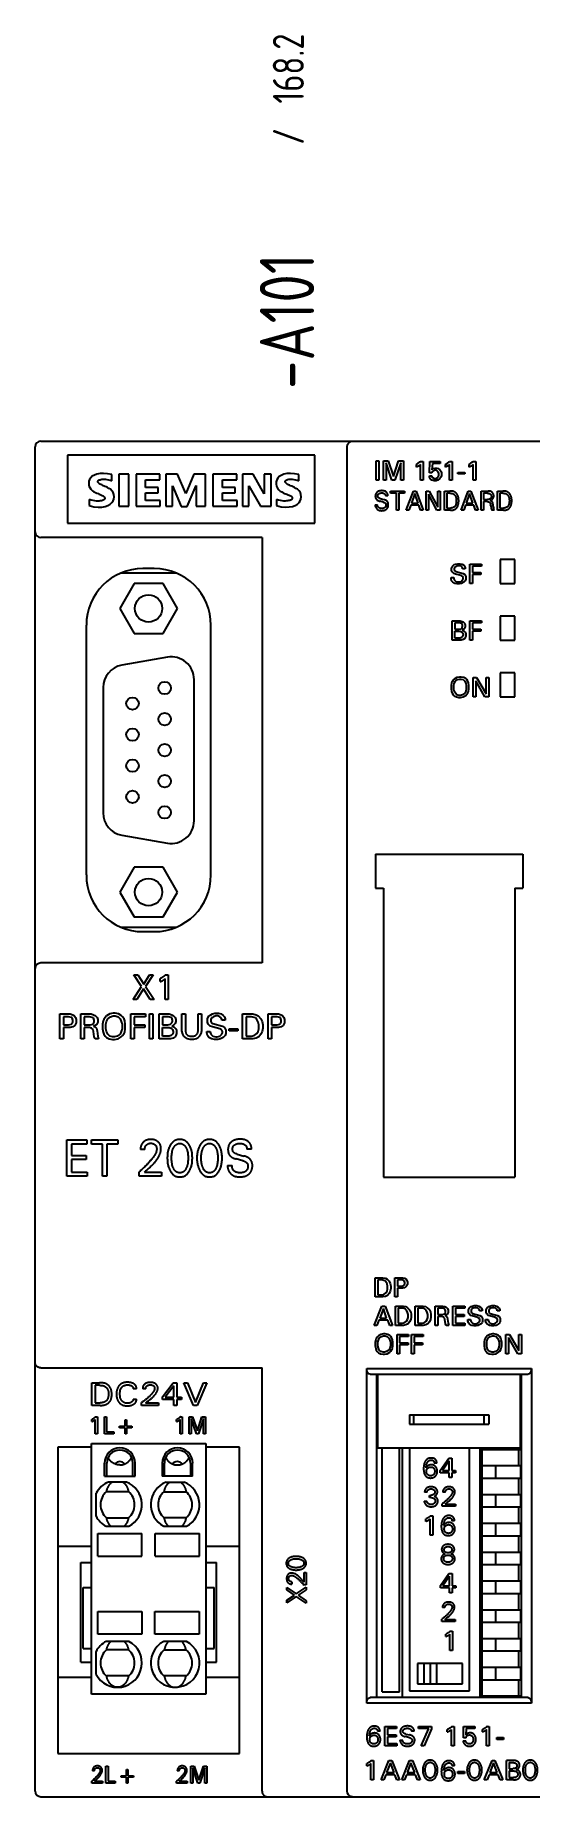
# Model space of a CAD drawing. Extents: x 10 to 952, y 6 to 232.
# Drawn here: x 670.1 to 702.6, y 118.9 to 232.4 of the extents above; entities that cross this region are included whole.
import ezdxf
from ezdxf.enums import TextEntityAlignment as Align

# ---------------------------------------------------------------- set-up
doc = ezdxf.new("R2010")
doc.units = 0
doc.header["$LTSCALE"] = 5
doc.header["$MEASUREMENT"] = 0
doc.layers.get('0').update_dxf_attribs({"linetype": 'CONTINUOUS'})
doc.layers.add('3', color=3, linetype='CONTINUOUS')
doc.styles.add('DIN', font='DIN.shx', dxfattribs={"width": 0.85})

msp = doc.modelspace()

# ---------------------------------------------------------------- texts
at = {"color": 7, "style": 'DIN', "width": 0.8}
for s, p in [('168.2', (687.44, 230.22)), ('/', (687.44, 225.85))]:
    msp.add_text(s, height=2, rotation=90, dxfattribs=at).set_placement(p, align=Align.CENTER)
at = {"layer": '3', "style": 'DIN', "width": 0.8}
msp.add_text('-A101', height=3.5, rotation=90, dxfattribs=at).set_placement((688.1, 213.95), align=Align.CENTER)

# ---------------------------------------------------------------- linework, layer by layer
at = {"color": 7, "linetype": 'Continuous'}
for p, q in [((670.12, 119.28), (670.12, 205.86)), ((670.49, 206.23), (702.64, 206.23)), ((690.22, 205.86), (690.25, 206)), ((690.22, 119.28), (690.22, 205.86)), ((690.25, 206), (690.31, 206.1)), ((690.31, 206.1), (690.39, 206.18)), ((690.39, 206.18), (690.48, 206.22)), ((690.48, 206.22), (690.58, 206.23)), ((672.21, 205.32), (672.21, 200.93)), ((688.14, 205.32), (672.21, 205.32)), ((688.14, 200.93), (688.14, 205.32)), ((692.1, 203.71), (692.1, 204.95)), ((692.1, 204.95), (692.27, 204.95)), ((692.27, 204.95), (692.27, 203.71)), ((692.57, 203.71), (692.57, 204.95)), ((692.57, 204.95), (692.87, 204.95)), ((692.74, 204.82), (692.74, 203.71)), ((693.11, 203.71), (692.74, 204.82)), ((692.87, 204.95), (693.21, 203.94)), ((693.21, 203.94), (693.54, 204.95)), ((693.68, 204.82), (693.31, 203.71)), ((693.54, 204.95), (693.85, 204.95)), ((693.68, 203.71), (693.68, 204.82)), ((693.85, 204.95), (693.85, 203.71)), ((694.69, 204.72), (694.79, 204.78)), ((694.69, 204.55), (694.69, 204.72)), ((694.82, 204.61), (694.69, 204.55)), ((694.79, 204.78), (694.92, 204.88)), ((694.95, 204.72), (694.82, 204.61)), ((694.92, 204.88), (694.95, 204.92)), ((694.95, 204.92), (695.12, 204.92)), ((694.95, 203.71), (694.95, 204.72)), ((695.12, 204.92), (695.12, 203.71)), ((695.53, 204.18), (695.56, 204.92)), ((695.56, 204.92), (696.23, 204.92)), ((695.73, 204.78), (695.69, 204.38)), ((695.69, 204.38), (695.73, 204.41)), ((695.73, 204.25), (695.69, 204.18)), ((696.23, 204.78), (695.73, 204.78)), ((695.73, 204.41), (695.79, 204.45)), ((695.79, 204.31), (695.73, 204.25)), ((695.79, 204.45), (695.89, 204.48)), ((695.86, 204.35), (695.79, 204.31)), ((695.96, 204.35), (695.86, 204.35)), ((695.89, 204.48), (696, 204.48)), ((696.03, 204.31), (695.96, 204.35)), ((696, 204.48), (696.1, 204.45)), ((696.1, 204.25), (696.03, 204.31)), ((696.1, 204.45), (696.2, 204.38)), ((696.13, 204.14), (696.1, 204.25)), ((696.2, 204.38), (696.26, 204.28)), ((696.23, 204.92), (696.23, 204.78)), ((696.26, 204.28), (696.3, 204.18)), ((696.57, 204.72), (696.67, 204.78)), ((696.57, 204.55), (696.57, 204.72)), ((696.7, 204.61), (696.57, 204.55)), ((696.67, 204.78), (696.8, 204.88)), ((696.83, 204.72), (696.7, 204.61)), ((696.8, 204.88), (696.83, 204.92)), ((696.83, 204.92), (697, 204.92)), ((696.83, 203.71), (696.83, 204.72)), ((697, 204.92), (697, 203.71)), ((698.08, 204.72), (698.18, 204.78)), ((698.08, 204.55), (698.08, 204.72)), ((698.21, 204.61), (698.08, 204.55)), ((698.18, 204.78), (698.31, 204.88)), ((698.35, 204.72), (698.21, 204.61)), ((698.31, 204.88), (698.35, 204.92)), ((698.35, 204.92), (698.51, 204.92)), ((698.35, 203.71), (698.35, 204.72)), ((698.51, 204.92), (698.51, 203.71)), ((673.59, 203.64), (673.57, 203.49)), ((673.57, 203.49), (673.59, 203.35)), ((673.63, 203.76), (673.59, 203.64)), ((673.59, 203.35), (673.64, 203.23)), ((673.7, 203.87), (673.63, 203.76)), ((673.64, 203.23), (673.71, 203.12)), ((673.8, 203.97), (673.7, 203.87)), ((673.71, 203.12), (673.81, 203.03)), ((673.94, 204.04), (673.8, 203.97)), ((674.1, 204.1), (673.94, 204.04)), ((674.3, 204.14), (674.1, 204.1)), ((674.17, 203.63), (674.18, 203.67)), ((674.17, 203.59), (674.17, 203.63)), ((674.19, 203.56), (674.17, 203.59)), ((674.18, 203.67), (674.21, 203.7)), ((674.22, 203.52), (674.19, 203.56)), ((674.21, 203.7), (674.25, 203.72)), ((674.25, 203.49), (674.22, 203.52)), ((674.25, 203.72), (674.3, 203.74)), ((674.3, 203.46), (674.25, 203.49)), ((674.53, 204.14), (674.3, 204.14)), ((674.3, 203.74), (674.35, 203.76)), ((674.35, 203.43), (674.3, 203.46)), ((674.35, 203.76), (674.42, 203.77)), ((674.41, 203.4), (674.35, 203.43)), ((674.47, 203.37), (674.41, 203.4)), ((674.42, 203.77), (674.48, 203.78)), ((674.61, 203.31), (674.47, 203.37)), ((674.48, 203.78), (674.56, 203.78)), ((674.78, 204.11), (674.53, 204.14)), ((674.56, 203.78), (674.65, 203.77)), ((674.69, 203.28), (674.61, 203.31)), ((674.65, 203.77), (674.74, 203.76)), ((674.78, 203.23), (674.69, 203.28)), ((674.74, 203.76), (674.84, 203.74)), ((675.06, 204.07), (674.78, 204.11)), ((674.87, 203.18), (674.78, 203.23)), ((674.84, 203.74), (674.95, 203.71)), ((674.97, 203.12), (674.87, 203.18)), ((674.95, 203.71), (675.06, 203.67)), ((675.07, 203.03), (674.97, 203.12)), ((675.06, 203.67), (675.06, 204.07)), ((675.52, 204.09), (675.52, 202.03)), ((676.16, 204.09), (675.52, 204.09)), ((676.16, 202.03), (676.16, 204.09)), ((676.64, 204.09), (676.64, 202.03)), ((678.16, 204.09), (676.64, 204.09)), ((677.23, 203.23), (677.23, 203.72)), ((677.23, 203.72), (678.16, 203.72)), ((678.05, 203.23), (677.23, 203.23)), ((678.05, 202.9), (678.05, 203.23)), ((678.16, 203.72), (678.16, 204.09)), ((678.55, 204.09), (678.55, 202.03)), ((679.3, 204.09), (678.55, 204.09)), ((678.97, 202.03), (678.97, 203.34)), ((678.97, 203.34), (679.54, 202.01)), ((679.84, 202.84), (679.3, 204.09)), ((680.35, 204.09), (679.84, 202.84)), ((679.91, 202.01), (680.5, 203.36)), ((681.09, 204.09), (680.35, 204.09)), ((680.5, 203.36), (680.5, 202.03)), ((681.09, 202.03), (681.09, 204.09)), ((681.57, 204.09), (681.57, 202.03)), ((683.11, 204.09), (681.57, 204.09)), ((682.19, 203.23), (682.19, 203.72)), ((682.19, 203.72), (683.11, 203.72)), ((683, 203.23), (682.19, 203.23)), ((683, 202.9), (683, 203.23)), ((683.11, 203.72), (683.11, 204.09)), ((683.48, 204.09), (683.48, 202.03)), ((684.16, 204.09), (683.48, 204.09)), ((683.9, 202.03), (683.9, 203.34)), ((683.9, 203.34), (684.64, 202.03)), ((684.88, 202.82), (684.16, 204.09)), ((684.88, 204.09), (684.88, 202.82)), ((685.32, 204.09), (684.88, 204.09)), ((685.32, 202.03), (685.32, 204.09)), ((685.66, 203.6), (685.65, 203.45)), ((685.65, 203.45), (685.68, 203.32)), ((685.69, 203.73), (685.66, 203.6)), ((685.68, 203.32), (685.73, 203.2)), ((685.76, 203.84), (685.69, 203.73)), ((685.73, 203.2), (685.82, 203.09)), ((685.85, 203.94), (685.76, 203.84)), ((685.82, 203.09), (685.92, 203)), ((685.98, 204.02), (685.85, 203.94)), ((686.15, 204.09), (685.98, 204.02)), ((686.35, 204.13), (686.15, 204.09)), ((686.24, 203.63), (686.26, 203.67)), ((686.24, 203.59), (686.24, 203.63)), ((686.26, 203.55), (686.24, 203.59)), ((686.26, 203.67), (686.29, 203.71)), ((686.29, 203.51), (686.26, 203.55)), ((686.29, 203.71), (686.33, 203.74)), ((686.33, 203.47), (686.29, 203.51)), ((686.33, 203.74), (686.39, 203.76)), ((686.38, 203.44), (686.33, 203.47)), ((686.58, 204.14), (686.35, 204.13)), ((686.44, 203.41), (686.38, 203.44)), ((686.39, 203.76), (686.46, 203.77)), ((686.51, 203.38), (686.44, 203.41)), ((686.46, 203.77), (686.53, 203.78)), ((686.58, 203.35), (686.51, 203.38)), ((686.53, 203.78), (686.6, 203.78)), ((686.84, 204.11), (686.58, 204.14)), ((686.66, 203.32), (686.58, 203.35)), ((686.6, 203.78), (686.69, 203.77)), ((686.74, 203.28), (686.66, 203.32)), ((686.69, 203.77), (686.79, 203.76)), ((686.83, 203.23), (686.74, 203.28)), ((686.79, 203.76), (686.89, 203.74)), ((686.92, 203.18), (686.83, 203.23)), ((687.12, 204.07), (686.84, 204.11)), ((686.89, 203.74), (687, 203.71)), ((687.03, 203.12), (686.92, 203.18)), ((687, 203.71), (687.12, 203.67)), ((687.13, 203.02), (687.03, 203.12)), ((687.12, 203.67), (687.12, 204.07)), ((692.27, 203.71), (692.1, 203.71)), ((692.74, 203.71), (692.57, 203.71)), ((693.31, 203.71), (693.11, 203.71)), ((693.85, 203.71), (693.68, 203.71)), ((695.12, 203.71), (694.95, 203.71)), ((695.69, 204.18), (695.53, 204.18)), ((695.53, 203.91), (695.53, 203.98)), ((695.53, 203.98), (695.69, 203.98)), ((695.59, 203.78), (695.53, 203.91)), ((695.69, 203.71), (695.59, 203.78)), ((695.69, 203.98), (695.69, 203.94)), ((695.69, 203.94), (695.73, 203.88)), ((695.83, 203.67), (695.69, 203.71)), ((695.73, 203.88), (695.83, 203.81)), ((695.83, 203.81), (695.96, 203.81)), ((695.96, 203.67), (695.83, 203.67)), ((695.96, 203.81), (696.06, 203.88)), ((696.06, 203.71), (695.96, 203.67)), ((696.06, 203.88), (696.13, 204.01)), ((696.2, 203.81), (696.06, 203.71)), ((696.13, 204.01), (696.13, 204.14)), ((696.26, 203.91), (696.2, 203.81)), ((696.3, 204.01), (696.26, 203.91)), ((696.3, 204.18), (696.3, 204.01)), ((697, 203.71), (696.83, 203.71)), ((697.37, 204.11), (697.37, 204.21)), ((697.37, 204.21), (697.81, 204.21)), ((697.81, 204.11), (697.37, 204.11)), ((697.81, 204.21), (697.81, 204.11)), ((698.51, 203.71), (698.35, 203.71)), ((673.6, 202.47), (673.6, 202.07)), ((673.73, 202.42), (673.6, 202.47)), ((673.6, 202.07), (673.9, 202)), ((673.85, 202.39), (673.73, 202.42)), ((673.81, 203.03), (673.91, 202.96)), ((673.96, 202.37), (673.85, 202.39)), ((673.9, 202), (674.18, 201.97)), ((673.91, 202.96), (674.01, 202.92)), ((674.07, 202.36), (673.96, 202.37)), ((674.01, 202.92), (674.1, 202.88)), ((674.16, 202.36), (674.07, 202.36)), ((674.1, 202.88), (674.18, 202.84)), ((674.25, 202.36), (674.16, 202.36)), ((674.18, 202.84), (674.25, 202.81)), ((674.18, 201.97), (674.42, 201.98)), ((674.25, 202.81), (674.32, 202.78)), ((674.32, 202.37), (674.25, 202.36)), ((674.32, 202.78), (674.39, 202.75)), ((674.39, 202.38), (674.32, 202.37)), ((674.39, 202.75), (674.44, 202.72)), ((674.46, 202.4), (674.39, 202.38)), ((674.42, 201.98), (674.63, 202.02)), ((674.44, 202.72), (674.5, 202.69)), ((674.51, 202.42), (674.46, 202.4)), ((674.5, 202.69), (674.54, 202.66)), ((674.55, 202.45), (674.51, 202.42)), ((674.54, 202.66), (674.57, 202.63)), ((674.59, 202.48), (674.55, 202.45)), ((674.57, 202.63), (674.6, 202.59)), ((674.61, 202.52), (674.59, 202.48)), ((674.6, 202.59), (674.61, 202.55)), ((674.61, 202.55), (674.61, 202.52)), ((674.63, 202.02), (674.81, 202.08)), ((674.81, 202.08), (674.96, 202.16)), ((674.96, 202.16), (675.07, 202.26)), ((675.14, 202.91), (675.07, 203.03)), ((675.07, 202.26), (675.14, 202.37)), ((675.19, 202.78), (675.14, 202.91)), ((675.14, 202.37), (675.19, 202.49)), ((675.21, 202.63), (675.19, 202.78)), ((675.19, 202.49), (675.21, 202.63)), ((675.52, 202.03), (676.16, 202.03)), ((676.64, 202.03), (678.18, 202.03)), ((677.23, 202.4), (677.23, 202.9)), ((677.23, 202.9), (678.05, 202.9)), ((678.18, 202.4), (677.23, 202.4)), ((678.18, 202.03), (678.18, 202.4)), ((678.55, 202.03), (678.97, 202.03)), ((679.54, 202.01), (679.91, 202.01)), ((680.5, 202.03), (681.09, 202.03)), ((681.57, 202.03), (683.13, 202.03)), ((682.19, 202.4), (682.19, 202.9)), ((682.19, 202.9), (683, 202.9)), ((683.13, 202.4), (682.19, 202.4)), ((683.13, 202.03), (683.13, 202.4)), ((683.48, 202.03), (683.9, 202.03)), ((684.64, 202.03), (685.32, 202.03)), ((685.67, 202.47), (685.67, 202.07)), ((685.81, 202.42), (685.67, 202.47)), ((685.67, 202.07), (685.98, 202)), ((685.93, 202.39), (685.81, 202.42)), ((685.92, 203), (686.02, 202.95)), ((686.04, 202.37), (685.93, 202.39)), ((685.98, 202), (686.25, 201.98)), ((686.02, 202.95), (686.11, 202.9)), ((686.14, 202.36), (686.04, 202.37)), ((686.11, 202.9), (686.2, 202.86)), ((686.24, 202.36), (686.14, 202.36)), ((686.2, 202.86), (686.28, 202.83)), ((686.32, 202.37), (686.24, 202.36)), ((686.25, 201.98), (686.49, 201.99)), ((686.28, 202.83), (686.35, 202.8)), ((686.4, 202.37), (686.32, 202.37)), ((686.35, 202.8), (686.42, 202.77)), ((686.47, 202.39), (686.4, 202.37)), ((686.42, 202.77), (686.48, 202.74)), ((686.53, 202.4), (686.47, 202.39)), ((686.48, 202.74), (686.53, 202.72)), ((686.49, 201.99), (686.7, 202.02)), ((686.53, 202.72), (686.58, 202.69)), ((686.58, 202.42), (686.53, 202.4)), ((686.58, 202.69), (686.63, 202.66)), ((686.63, 202.45), (686.58, 202.42)), ((686.63, 202.66), (686.66, 202.63)), ((686.67, 202.48), (686.63, 202.45)), ((686.66, 202.63), (686.68, 202.59)), ((686.69, 202.51), (686.67, 202.48)), ((686.68, 202.59), (686.69, 202.55)), ((686.69, 202.55), (686.69, 202.51)), ((686.7, 202.02), (686.88, 202.08)), ((686.88, 202.08), (687.02, 202.17)), ((687.02, 202.17), (687.13, 202.26)), ((687.21, 202.9), (687.13, 203.02)), ((687.13, 202.26), (687.2, 202.37)), ((687.2, 202.37), (687.25, 202.49)), ((687.25, 202.78), (687.21, 202.9)), ((687.27, 202.63), (687.25, 202.78)), ((687.25, 202.49), (687.27, 202.63)), ((692.03, 202.13), (692.03, 202.12)), ((692.03, 202.13), (692.19, 202.13)), ((692.03, 202.12), (692.03, 202.11)), ((692.03, 202.11), (692.03, 202.09)), ((692.03, 202.09), (692.03, 202.08)), ((692.03, 202.08), (692.03, 202.07)), ((692.03, 202.07), (692.04, 202.06)), ((692.05, 202.72), (692.04, 202.7)), ((692.04, 202.7), (692.04, 202.69)), ((692.04, 202.69), (692.04, 202.68)), ((692.04, 202.68), (692.04, 202.67)), ((692.04, 202.67), (692.04, 202.66)), ((692.04, 202.66), (692.05, 202.65)), ((692.04, 202.06), (692.04, 202.05)), ((692.04, 202.05), (692.04, 202.04)), ((692.04, 202.04), (692.04, 202.02)), ((692.04, 202.02), (692.05, 202.01)), ((692.06, 202.78), (692.05, 202.77)), ((692.05, 202.77), (692.05, 202.75)), ((692.05, 202.75), (692.05, 202.74)), ((692.05, 202.74), (692.05, 202.73)), ((692.05, 202.73), (692.05, 202.72)), ((692.05, 202.65), (692.05, 202.64)), ((692.05, 202.64), (692.05, 202.63)), ((692.05, 202.63), (692.05, 202.62)), ((692.05, 202.63), (692.05, 202.63)), ((692.05, 202.62), (692.05, 202.61)), ((692.05, 202.61), (692.05, 202.6)), ((692.05, 202.6), (692.05, 202.59)), ((692.05, 202.59), (692.06, 202.58)), ((692.05, 202.01), (692.05, 202)), ((692.05, 202), (692.06, 201.99)), ((692.07, 202.81), (692.06, 202.8)), ((692.06, 202.8), (692.06, 202.79)), ((692.06, 202.79), (692.06, 202.78)), ((692.06, 202.58), (692.06, 202.57)), ((692.06, 202.58), (692.06, 202.58)), ((692.06, 202.57), (692.06, 202.56)), ((692.06, 202.56), (692.06, 202.56)), ((692.06, 202.56), (692.07, 202.55)), ((692.06, 201.99), (692.06, 201.98)), ((692.06, 201.98), (692.06, 201.97)), ((692.06, 201.97), (692.07, 201.96)), ((692.08, 202.84), (692.07, 202.83)), ((692.07, 202.83), (692.07, 202.82)), ((692.07, 202.82), (692.07, 202.81)), ((692.07, 202.55), (692.07, 202.54)), ((692.07, 202.54), (692.07, 202.53)), ((692.07, 202.54), (692.07, 202.54)), ((692.07, 202.53), (692.08, 202.52)), ((692.07, 201.96), (692.07, 201.95)), ((692.09, 202.85), (692.08, 202.84)), ((692.08, 202.52), (692.08, 202.51)), ((692.08, 202.52), (692.08, 202.52)), ((692.08, 202.51), (692.09, 202.51)), ((692.1, 202.87), (692.09, 202.86)), ((692.09, 202.86), (692.09, 202.85)), ((692.09, 202.51), (692.09, 202.5)), ((692.09, 202.5), (692.1, 202.49)), ((692.11, 202.89), (692.1, 202.88)), ((692.1, 202.88), (692.1, 202.87)), ((692.1, 202.49), (692.1, 202.48)), ((692.1, 202.49), (692.1, 202.49)), ((692.1, 202.48), (692.11, 202.48)), ((692.12, 202.9), (692.11, 202.89)), ((692.11, 202.48), (692.11, 202.47)), ((692.11, 202.47), (692.12, 202.47)), ((692.13, 202.92), (692.12, 202.91)), ((692.12, 202.91), (692.12, 202.9)), ((692.12, 202.47), (692.12, 202.46)), ((692.12, 202.46), (692.13, 202.46)), ((692.14, 202.93), (692.13, 202.92)), ((692.13, 202.46), (692.13, 202.45)), ((692.13, 202.45), (692.14, 202.45)), ((692.15, 202.93), (692.14, 202.93)), ((692.14, 202.45), (692.14, 202.44)), ((692.14, 202.44), (692.15, 202.44)), ((692.16, 202.94), (692.15, 202.93)), ((692.15, 202.44), (692.15, 202.43)), ((692.15, 202.43), (692.16, 202.43)), ((692.17, 202.95), (692.16, 202.94)), ((692.16, 202.43), (692.17, 202.43)), ((692.18, 202.96), (692.17, 202.95)), ((692.17, 202.43), (692.17, 202.42)), ((692.17, 202.42), (692.18, 202.42)), ((692.19, 202.96), (692.18, 202.96)), ((692.18, 202.42), (692.19, 202.41)), ((692.18, 202.12), (692.19, 202.13)), ((692.18, 202.11), (692.18, 202.12)), ((692.18, 202.12), (692.18, 202.12)), ((692.18, 202.1), (692.18, 202.11)), ((692.18, 202.11), (692.18, 202.11)), ((692.18, 202.11), (692.18, 202.11)), ((692.18, 202.09), (692.18, 202.1)), ((692.18, 202.1), (692.18, 202.1)), ((692.19, 202.09), (692.18, 202.09)), ((692.2, 202.97), (692.19, 202.96)), ((692.19, 202.41), (692.2, 202.4)), ((692.19, 202.41), (692.19, 202.41)), ((692.19, 202.08), (692.19, 202.09)), ((692.19, 202.07), (692.19, 202.08)), ((692.19, 202.08), (692.19, 202.08)), ((692.19, 202.06), (692.19, 202.07)), ((692.19, 202.07), (692.19, 202.07)), ((692.19, 202.05), (692.19, 202.06)), ((692.19, 202.06), (692.19, 202.06)), ((692.19, 202.04), (692.19, 202.05)), ((692.19, 202.05), (692.19, 202.05)), ((692.2, 202.04), (692.19, 202.04)), ((692.21, 202.98), (692.2, 202.97)), ((692.2, 202.73), (692.2, 202.74)), ((692.2, 202.74), (692.21, 202.74)), ((692.2, 202.72), (692.2, 202.73)), ((692.2, 202.71), (692.2, 202.72)), ((692.2, 202.72), (692.2, 202.72)), ((692.2, 202.7), (692.2, 202.71)), ((692.2, 202.69), (692.2, 202.7)), ((692.2, 202.7), (692.2, 202.7)), ((692.2, 202.68), (692.2, 202.69)), ((692.2, 202.67), (692.2, 202.68)), ((692.2, 202.68), (692.2, 202.68)), ((692.2, 202.67), (692.2, 202.67)), ((692.2, 202.66), (692.2, 202.67)), ((692.2, 202.65), (692.2, 202.66)), ((692.21, 202.64), (692.2, 202.65)), ((692.2, 202.65), (692.2, 202.65)), ((692.2, 202.4), (692.21, 202.4)), ((692.2, 202.03), (692.2, 202.04)), ((692.2, 202.04), (692.2, 202.04)), ((692.2, 202.02), (692.2, 202.03)), ((692.2, 202.03), (692.2, 202.03)), ((692.21, 202.02), (692.2, 202.02)), ((692.22, 202.98), (692.21, 202.98)), ((692.21, 202.76), (692.21, 202.77)), ((692.21, 202.77), (692.22, 202.77)), ((692.21, 202.75), (692.21, 202.76)), ((692.21, 202.76), (692.21, 202.76)), ((692.21, 202.74), (692.21, 202.75)), ((692.21, 202.63), (692.21, 202.64)), ((692.21, 202.64), (692.21, 202.64)), ((692.21, 202.62), (692.21, 202.63)), ((692.21, 202.63), (692.21, 202.63)), ((692.22, 202.62), (692.21, 202.62)), ((692.21, 202.4), (692.22, 202.4)), ((692.21, 202.01), (692.21, 202.02)), ((692.21, 202), (692.21, 202.01)), ((692.21, 202.01), (692.21, 202.01)), ((692.21, 202.01), (692.21, 202.01)), ((692.22, 202), (692.21, 202)), ((692.23, 202.99), (692.22, 202.98)), ((692.22, 202.79), (692.23, 202.8)), ((692.22, 202.78), (692.22, 202.79)), ((692.22, 202.77), (692.22, 202.78)), ((692.22, 202.78), (692.22, 202.78)), ((692.22, 202.61), (692.22, 202.62)), ((692.23, 202.6), (692.22, 202.61)), ((692.22, 202.61), (692.22, 202.61)), ((692.22, 202.4), (692.23, 202.39)), ((692.22, 201.99), (692.22, 202)), ((692.23, 201.98), (692.22, 201.99)), ((692.22, 201.99), (692.22, 201.99)), ((692.22, 201.99), (692.22, 201.99)), ((692.24, 202.99), (692.23, 202.99)), ((692.23, 202.8), (692.23, 202.81)), ((692.23, 202.81), (692.24, 202.81)), ((692.23, 202.8), (692.23, 202.8)), ((692.23, 202.59), (692.23, 202.6)), ((692.23, 202.6), (692.23, 202.6)), ((692.24, 202.59), (692.23, 202.59)), ((692.23, 202.39), (692.24, 202.39)), ((692.23, 201.97), (692.23, 201.98)), ((692.23, 201.98), (692.23, 201.98)), ((692.24, 201.97), (692.23, 201.97)), ((692.25, 203), (692.24, 202.99)), ((692.24, 202.81), (692.24, 202.82)), ((692.24, 202.82), (692.25, 202.82)), ((692.24, 202.58), (692.24, 202.59)), ((692.25, 202.58), (692.24, 202.58)), ((692.24, 202.39), (692.25, 202.38)), ((692.24, 201.96), (692.24, 201.97)), ((692.24, 201.97), (692.24, 201.97)), ((692.25, 201.96), (692.24, 201.96)), ((692.26, 203), (692.25, 203)), ((692.25, 202.82), (692.26, 202.83)), ((692.25, 202.82), (692.25, 202.82)), ((692.25, 202.57), (692.25, 202.58)), ((692.26, 202.57), (692.25, 202.57)), ((692.25, 202.38), (692.26, 202.38)), ((692.25, 201.95), (692.25, 201.96)), ((692.26, 201.95), (692.25, 201.95)), ((692.25, 201.95), (692.25, 201.95)), ((692.27, 203.01), (692.26, 203)), ((692.26, 202.83), (692.27, 202.84)), ((692.26, 202.83), (692.26, 202.83)), ((692.27, 202.56), (692.26, 202.57)), ((692.26, 202.57), (692.26, 202.57)), ((692.26, 202.38), (692.27, 202.38)), ((692.29, 203.01), (692.27, 203.01)), ((692.27, 202.84), (692.27, 202.84)), ((692.27, 202.84), (692.28, 202.84)), ((692.28, 202.56), (692.27, 202.56)), ((692.27, 202.56), (692.27, 202.56)), ((692.27, 202.38), (692.28, 202.37)), ((692.28, 202.84), (692.28, 202.85)), ((692.28, 202.85), (692.29, 202.85)), ((692.29, 202.55), (692.28, 202.56)), ((692.28, 202.37), (692.29, 202.37)), ((692.3, 203.01), (692.29, 203.01)), ((692.29, 202.85), (692.3, 202.86)), ((692.29, 202.85), (692.29, 202.85)), ((692.3, 202.54), (692.29, 202.55)), ((692.29, 202.55), (692.29, 202.55)), ((692.29, 202.37), (692.3, 202.36)), ((692.31, 203.02), (692.3, 203.01)), ((692.3, 202.86), (692.31, 202.86)), ((692.31, 202.54), (692.3, 202.54)), ((692.3, 202.36), (692.32, 202.36)), ((692.33, 203.02), (692.31, 203.02)), ((692.31, 202.86), (692.32, 202.87)), ((692.31, 202.54), (692.31, 202.54)), ((692.32, 202.53), (692.31, 202.54)), ((692.32, 202.87), (692.32, 202.87)), ((692.32, 202.87), (692.33, 202.87)), ((692.33, 202.53), (692.32, 202.53)), ((692.32, 202.36), (692.33, 202.36)), ((692.34, 203.02), (692.33, 203.02)), ((692.33, 202.87), (692.34, 202.87)), ((692.34, 202.53), (692.33, 202.53)), ((692.55, 202.3), (692.33, 202.36)), ((692.35, 203.03), (692.34, 203.02)), ((692.34, 202.87), (692.35, 202.88)), ((692.35, 202.53), (692.34, 202.53)), ((692.37, 203.03), (692.35, 203.03)), ((692.35, 202.88), (692.35, 202.88)), ((692.35, 202.88), (692.36, 202.88)), ((692.35, 202.52), (692.35, 202.53)), ((692.36, 202.52), (692.35, 202.52)), ((692.36, 202.88), (692.37, 202.88)), ((692.36, 202.52), (692.59, 202.46)), ((692.39, 203.03), (692.37, 203.03)), ((692.37, 202.88), (692.38, 202.88)), ((692.38, 202.88), (692.39, 202.89)), ((692.4, 203.03), (692.39, 203.03)), ((692.39, 202.89), (692.4, 202.89)), ((692.42, 203.03), (692.4, 203.03)), ((692.4, 202.89), (692.41, 202.89)), ((692.41, 202.89), (692.42, 202.89)), ((692.43, 203.03), (692.42, 203.03)), ((692.42, 202.89), (692.43, 202.89)), ((692.45, 203.04), (692.43, 203.03)), ((692.43, 202.89), (692.44, 202.89)), ((692.44, 202.89), (692.44, 202.89)), ((692.44, 202.89), (692.45, 202.89)), ((692.46, 203.04), (692.45, 203.04)), ((692.45, 202.89), (692.46, 202.89)), ((692.48, 203.04), (692.46, 203.04)), ((692.46, 202.89), (692.47, 202.89)), ((692.47, 202.89), (692.48, 202.89)), ((692.49, 203.04), (692.48, 203.04)), ((692.48, 202.89), (692.49, 202.89)), ((692.5, 203.03), (692.49, 203.04)), ((692.49, 202.89), (692.5, 202.89)), ((692.52, 203.03), (692.5, 203.03)), ((692.5, 202.89), (692.51, 202.89)), ((692.51, 202.89), (692.52, 202.89)), ((692.53, 203.03), (692.52, 203.03)), ((692.52, 202.89), (692.53, 202.88)), ((692.54, 203.03), (692.53, 203.03)), ((692.53, 202.88), (692.54, 202.88)), ((692.56, 203.03), (692.54, 203.03)), ((692.54, 202.88), (692.55, 202.88)), ((692.55, 202.88), (692.55, 202.88)), ((692.55, 202.88), (692.56, 202.88)), ((692.55, 202.3), (692.56, 202.3)), ((692.57, 203.03), (692.56, 203.03)), ((692.56, 202.88), (692.56, 202.88)), ((692.56, 202.88), (692.57, 202.87)), ((692.56, 202.3), (692.57, 202.29)), ((692.58, 203.03), (692.57, 203.03)), ((692.57, 202.87), (692.58, 202.87)), ((692.57, 202.87), (692.57, 202.87)), ((692.57, 202.29), (692.58, 202.29)), ((692.6, 203.02), (692.58, 203.03)), ((692.58, 202.87), (692.58, 202.87)), ((692.58, 202.87), (692.59, 202.87)), ((692.58, 202.29), (692.59, 202.29)), ((692.59, 202.87), (692.59, 202.86)), ((692.59, 202.86), (692.59, 202.86)), ((692.59, 202.86), (692.6, 202.86)), ((692.6, 202.46), (692.59, 202.46)), ((692.59, 202.29), (692.6, 202.28)), ((692.61, 203.02), (692.6, 203.02)), ((692.6, 202.86), (692.6, 202.86)), ((692.6, 202.86), (692.61, 202.85)), ((692.61, 202.45), (692.6, 202.46)), ((692.6, 202.28), (692.61, 202.28)), ((692.6, 202.28), (692.6, 202.28)), ((692.62, 203.02), (692.61, 203.02)), ((692.61, 202.85), (692.61, 202.85)), ((692.61, 202.85), (692.61, 202.85)), ((692.61, 202.85), (692.62, 202.85)), ((692.62, 202.45), (692.61, 202.45)), ((692.61, 202.28), (692.62, 202.27)), ((692.63, 203.01), (692.62, 203.02)), ((692.62, 202.85), (692.62, 202.84)), ((692.62, 202.84), (692.63, 202.84)), ((692.64, 202.45), (692.62, 202.45)), ((692.62, 202.27), (692.63, 202.27)), ((692.65, 203.01), (692.63, 203.01)), ((692.63, 202.84), (692.63, 202.84)), ((692.63, 202.84), (692.63, 202.84)), ((692.63, 202.84), (692.64, 202.83)), ((692.63, 202.27), (692.64, 202.27)), ((692.64, 202.83), (692.64, 202.83)), ((692.64, 202.83), (692.64, 202.83)), ((692.64, 202.83), (692.65, 202.82)), ((692.65, 202.44), (692.64, 202.45)), ((692.64, 202.27), (692.64, 202.26)), ((692.64, 202.26), (692.65, 202.26)), ((692.66, 203), (692.65, 203.01)), ((692.65, 202.82), (692.65, 202.81)), ((692.65, 202.82), (692.65, 202.82)), ((692.65, 202.82), (692.65, 202.82)), ((692.65, 202.81), (692.66, 202.81)), ((692.66, 202.44), (692.65, 202.44)), ((692.65, 202.26), (692.66, 202.25)), ((692.67, 203), (692.66, 203)), ((692.66, 202.81), (692.66, 202.81)), ((692.66, 202.81), (692.66, 202.8)), ((692.66, 202.8), (692.66, 202.8)), ((692.66, 202.8), (692.67, 202.8)), ((692.67, 202.43), (692.66, 202.44)), ((692.66, 202.25), (692.67, 202.25)), ((692.66, 202.25), (692.66, 202.25)), ((692.67, 201.95), (692.66, 201.95)), ((692.68, 202.99), (692.67, 203)), ((692.67, 202.8), (692.67, 202.79)), ((692.67, 202.79), (692.67, 202.79)), ((692.67, 202.79), (692.68, 202.78)), ((692.67, 202.79), (692.67, 202.79)), ((692.68, 202.43), (692.67, 202.43)), ((692.67, 202.25), (692.67, 202.24)), ((692.67, 202.24), (692.68, 202.24)), ((692.68, 201.96), (692.67, 201.96)), ((692.67, 201.96), (692.67, 201.95)), ((692.69, 202.99), (692.68, 202.99)), ((692.68, 202.78), (692.68, 202.78)), ((692.68, 202.78), (692.68, 202.77)), ((692.68, 202.77), (692.68, 202.77)), ((692.68, 202.77), (692.68, 202.77)), ((692.68, 202.77), (692.68, 202.76)), ((692.68, 202.76), (692.69, 202.76)), ((692.69, 202.43), (692.68, 202.43)), ((692.68, 202.24), (692.68, 202.23)), ((692.68, 202.23), (692.69, 202.23)), ((692.69, 201.97), (692.68, 201.97)), ((692.68, 201.97), (692.68, 201.96)), ((692.7, 202.98), (692.69, 202.99)), ((692.69, 202.76), (692.69, 202.75)), ((692.69, 202.75), (692.69, 202.75)), ((692.69, 202.75), (692.69, 202.75)), ((692.69, 202.75), (692.69, 202.74)), ((692.69, 202.74), (692.69, 202.74)), ((692.69, 202.74), (692.69, 202.73)), ((692.69, 202.73), (692.69, 202.73)), ((692.69, 202.73), (692.7, 202.72)), ((692.7, 202.42), (692.69, 202.43)), ((692.69, 202.23), (692.69, 202.22)), ((692.69, 202.22), (692.69, 202.22)), ((692.69, 202.22), (692.7, 202.21)), ((692.7, 201.98), (692.69, 201.98)), ((692.69, 201.98), (692.69, 201.97)), ((692.71, 202.98), (692.7, 202.98)), ((692.7, 202.72), (692.7, 202.71)), ((692.7, 202.72), (692.7, 202.72)), ((692.7, 202.71), (692.7, 202.71)), ((692.7, 202.71), (692.7, 202.7)), ((692.7, 202.7), (692.7, 202.7)), ((692.85, 202.7), (692.7, 202.7)), ((692.71, 202.42), (692.7, 202.42)), ((692.7, 202.21), (692.7, 202.21)), ((692.7, 202.21), (692.71, 202.2)), ((692.71, 202), (692.7, 202)), ((692.7, 202), (692.7, 201.99)), ((692.7, 201.99), (692.7, 201.98)), ((692.72, 202.97), (692.71, 202.98)), ((692.72, 202.41), (692.71, 202.42)), ((692.71, 202.2), (692.71, 202.2)), ((692.71, 202.2), (692.71, 202.19)), ((692.71, 202.19), (692.72, 202.19)), ((692.72, 202.03), (692.71, 202.02)), ((692.71, 202.02), (692.71, 202.02)), ((692.71, 202.02), (692.71, 202.01)), ((692.71, 202.01), (692.71, 202)), ((692.73, 202.96), (692.72, 202.97)), ((692.72, 202.41), (692.72, 202.41)), ((692.73, 202.41), (692.72, 202.41)), ((692.72, 202.19), (692.72, 202.18)), ((692.72, 202.18), (692.72, 202.17)), ((692.72, 202.17), (692.72, 202.17)), ((692.72, 202.17), (692.72, 202.16)), ((692.72, 202.16), (692.72, 202.15)), ((692.72, 202.15), (692.73, 202.15)), ((692.73, 202.06), (692.72, 202.06)), ((692.72, 202.06), (692.72, 202.05)), ((692.72, 202.05), (692.72, 202.04)), ((692.72, 202.04), (692.72, 202.04)), ((692.72, 202.04), (692.72, 202.03)), ((692.73, 202.96), (692.73, 202.96)), ((692.74, 202.95), (692.73, 202.96)), ((692.74, 202.4), (692.73, 202.41)), ((692.73, 202.15), (692.73, 202.14)), ((692.73, 202.14), (692.73, 202.13)), ((692.73, 202.13), (692.73, 202.13)), ((692.73, 202.13), (692.73, 202.12)), ((692.73, 202.12), (692.73, 202.11)), ((692.73, 202.11), (692.73, 202.11)), ((692.73, 202.11), (692.73, 202.1)), ((692.73, 202.1), (692.73, 202.09)), ((692.73, 202.09), (692.73, 202.08)), ((692.73, 202.08), (692.73, 202.08)), ((692.73, 202.08), (692.73, 202.07)), ((692.73, 202.07), (692.73, 202.06)), ((692.75, 202.94), (692.74, 202.95)), ((692.75, 202.4), (692.74, 202.4)), ((692.76, 202.94), (692.75, 202.94)), ((692.75, 202.39), (692.75, 202.4)), ((692.76, 202.39), (692.75, 202.39)), ((692.77, 202.93), (692.76, 202.94)), ((692.77, 202.38), (692.76, 202.39)), ((692.77, 202.92), (692.77, 202.93)), ((692.78, 202.91), (692.77, 202.92)), ((692.77, 202.38), (692.77, 202.38)), ((692.78, 202.38), (692.77, 202.38)), ((692.79, 202.9), (692.78, 202.91)), ((692.78, 202.37), (692.78, 202.38)), ((692.79, 202.37), (692.78, 202.37)), ((692.79, 202.9), (692.79, 202.9)), ((692.8, 202.89), (692.79, 202.9)), ((692.79, 202.36), (692.79, 202.37)), ((692.8, 202.36), (692.79, 202.36)), ((692.81, 202.88), (692.8, 202.89)), ((692.8, 202.35), (692.8, 202.36)), ((692.81, 202.35), (692.8, 202.35)), ((692.81, 202.87), (692.81, 202.88)), ((692.82, 202.86), (692.81, 202.87)), ((692.81, 202.34), (692.81, 202.35)), ((692.82, 202.33), (692.81, 202.34)), ((692.82, 202.85), (692.82, 202.86)), ((692.83, 202.84), (692.82, 202.85)), ((692.82, 202.33), (692.82, 202.33)), ((692.83, 202.32), (692.82, 202.33)), ((692.83, 202.83), (692.83, 202.84)), ((692.83, 202.82), (692.83, 202.83)), ((692.84, 202.81), (692.83, 202.82)), ((692.83, 202.32), (692.83, 202.32)), ((692.84, 202.31), (692.83, 202.32)), ((692.84, 202.8), (692.84, 202.81)), ((692.84, 202.79), (692.84, 202.8)), ((692.85, 202.78), (692.84, 202.79)), ((692.84, 202.3), (692.84, 202.31)), ((692.84, 202.31), (692.84, 202.31)), ((692.85, 202.29), (692.84, 202.3)), ((692.84, 201.94), (692.85, 201.96)), ((692.85, 202.77), (692.85, 202.78)), ((692.85, 202.76), (692.85, 202.77)), ((692.85, 202.75), (692.85, 202.76)), ((692.85, 202.74), (692.85, 202.75)), ((692.85, 202.73), (692.85, 202.74)), ((692.85, 202.72), (692.85, 202.73)), ((692.85, 202.71), (692.85, 202.72)), ((692.85, 202.7), (692.85, 202.71)), ((692.85, 202.29), (692.85, 202.29)), ((692.85, 202.28), (692.85, 202.29)), ((692.86, 202.27), (692.85, 202.28)), ((692.85, 201.97), (692.86, 201.98)), ((692.85, 201.96), (692.85, 201.97)), ((692.86, 202.27), (692.86, 202.27)), ((692.86, 202.26), (692.86, 202.27)), ((692.86, 202.25), (692.86, 202.26)), ((692.87, 202.25), (692.86, 202.25)), ((692.86, 202), (692.87, 202.01)), ((692.86, 201.99), (692.86, 202)), ((692.86, 201.98), (692.86, 201.99)), ((692.87, 202.24), (692.87, 202.25)), ((692.87, 202.23), (692.87, 202.24)), ((692.87, 202.22), (692.87, 202.23)), ((692.87, 202.22), (692.87, 202.22)), ((692.88, 202.21), (692.87, 202.22)), ((692.87, 202.04), (692.88, 202.05)), ((692.87, 202.03), (692.87, 202.04)), ((692.87, 202.01), (692.87, 202.03)), ((692.88, 202.2), (692.88, 202.21)), ((692.88, 202.19), (692.88, 202.2)), ((692.88, 202.18), (692.88, 202.19)), ((692.88, 202.17), (692.88, 202.18)), ((692.88, 202.16), (692.88, 202.17)), ((692.88, 202.15), (692.88, 202.16)), ((692.88, 202.14), (692.88, 202.15)), ((692.88, 202.14), (692.88, 202.14)), ((692.88, 202.12), (692.88, 202.14)), ((692.88, 202.11), (692.88, 202.12)), ((692.88, 202.09), (692.88, 202.11)), ((692.88, 202.08), (692.88, 202.09)), ((692.88, 202.07), (692.88, 202.08)), ((692.88, 202.05), (692.88, 202.07)), ((693.03, 202.87), (693.03, 203.01)), ((693.03, 203.01), (693.93, 203.01)), ((693.4, 202.87), (693.03, 202.87)), ((693.4, 201.77), (693.4, 202.87)), ((693.56, 202.87), (693.56, 201.77)), ((693.93, 202.87), (693.56, 202.87)), ((693.93, 203.01), (693.93, 202.87)), ((694.04, 201.77), (694.5, 203.01)), ((694.32, 202.09), (694.21, 201.77)), ((694.85, 202.09), (694.32, 202.09)), ((694.59, 202.85), (694.37, 202.23)), ((694.37, 202.23), (694.8, 202.23)), ((694.5, 203.01), (694.67, 203.01)), ((694.8, 202.23), (694.59, 202.85)), ((694.67, 203.01), (695.13, 201.77)), ((694.96, 201.77), (694.85, 202.09)), ((695.32, 201.77), (695.32, 203.01)), ((695.32, 203.01), (695.52, 203.01)), ((695.47, 202.8), (695.47, 201.77)), ((696.01, 201.77), (695.47, 202.8)), ((695.52, 203.01), (696.06, 201.97)), ((696.06, 201.97), (696.06, 203.01)), ((696.06, 203.01), (696.22, 203.01)), ((696.22, 203.01), (696.22, 201.77)), ((696.5, 201.77), (696.5, 203.01)), ((696.5, 203.01), (696.85, 203.01)), ((696.65, 202.87), (696.65, 201.91)), ((696.85, 202.87), (696.65, 202.87)), ((696.87, 203.01), (696.85, 203.01)), ((696.85, 202.87), (696.87, 202.87)), ((696.89, 203.01), (696.87, 203.01)), ((696.87, 202.87), (696.88, 202.87)), ((696.88, 202.87), (696.89, 202.87)), ((696.91, 203.01), (696.89, 203.01)), ((696.89, 202.87), (696.91, 202.87)), ((696.93, 203.01), (696.91, 203.01)), ((696.91, 202.87), (696.92, 202.87)), ((696.92, 202.87), (696.93, 202.87)), ((696.94, 203.01), (696.93, 203.01)), ((696.93, 202.87), (696.95, 202.86)), ((696.96, 203), (696.94, 203.01)), ((696.95, 202.86), (696.96, 202.86)), ((696.98, 203), (696.96, 203)), ((696.96, 202.86), (696.97, 202.86)), ((696.97, 202.86), (696.99, 202.86)), ((697, 203), (696.98, 203)), ((696.99, 202.86), (697, 202.85)), ((697.02, 203), (697, 203)), ((697, 202.85), (697.01, 202.85)), ((697.01, 202.85), (697.02, 202.84)), ((697.03, 202.99), (697.02, 203)), ((697.02, 202.84), (697.04, 202.84)), ((697.05, 202.99), (697.03, 202.99)), ((697.04, 202.84), (697.05, 202.84)), ((697.07, 202.98), (697.05, 202.99)), ((697.05, 202.84), (697.06, 202.83)), ((697.06, 202.83), (697.07, 202.82)), ((697.09, 202.98), (697.07, 202.98)), ((697.07, 202.82), (697.08, 202.82)), ((697.08, 201.95), (697.07, 201.94)), ((697.08, 202.82), (697.09, 202.81)), ((697.09, 201.96), (697.08, 201.95)), ((697.1, 202.97), (697.09, 202.98)), ((697.09, 202.81), (697.1, 202.8)), ((697.1, 201.96), (697.09, 201.96)), ((697.12, 202.96), (697.1, 202.97)), ((697.1, 202.8), (697.11, 202.8)), ((697.11, 201.97), (697.1, 201.96)), ((697.11, 202.8), (697.12, 202.79)), ((697.12, 201.98), (697.11, 201.97)), ((697.14, 202.96), (697.12, 202.96)), ((697.12, 202.79), (697.13, 202.78)), ((697.13, 201.98), (697.12, 201.98)), ((697.13, 202.78), (697.14, 202.77)), ((697.14, 201.99), (697.13, 201.98)), ((697.15, 202.95), (697.14, 202.96)), ((697.14, 202.77), (697.15, 202.76)), ((697.15, 202), (697.14, 201.99)), ((697.17, 202.94), (697.15, 202.95)), ((697.15, 202.76), (697.16, 202.75)), ((697.16, 202.01), (697.15, 202.01)), ((697.15, 202.01), (697.15, 202)), ((697.16, 202.75), (697.17, 202.74)), ((697.17, 202.02), (697.16, 202.01)), ((697.18, 202.93), (697.17, 202.94)), ((697.17, 202.74), (697.17, 202.73)), ((697.17, 202.73), (697.18, 202.72)), ((697.18, 202.03), (697.17, 202.02)), ((697.19, 202.92), (697.18, 202.93)), ((697.18, 202.72), (697.19, 202.71)), ((697.19, 202.05), (697.18, 202.04)), ((697.18, 202.04), (697.18, 202.03)), ((697.21, 202.91), (697.19, 202.92)), ((697.19, 202.71), (697.2, 202.7)), ((697.2, 202.06), (697.19, 202.05)), ((697.2, 202.7), (697.2, 202.69)), ((697.2, 202.69), (697.21, 202.68)), ((697.21, 202.09), (697.2, 202.07)), ((697.2, 202.07), (697.2, 202.06)), ((697.22, 202.9), (697.21, 202.91)), ((697.21, 202.68), (697.21, 202.67)), ((697.21, 202.67), (697.22, 202.66)), ((697.22, 202.11), (697.21, 202.1)), ((697.21, 202.1), (697.21, 202.09)), ((697.23, 202.89), (697.22, 202.9)), ((697.22, 202.66), (697.23, 202.64)), ((697.23, 202.13), (697.22, 202.12)), ((697.22, 202.12), (697.22, 202.11)), ((697.24, 202.88), (697.23, 202.89)), ((697.23, 202.64), (697.23, 202.63)), ((697.23, 202.63), (697.24, 202.61)), ((697.24, 202.17), (697.23, 202.15)), ((697.23, 202.15), (697.23, 202.13)), ((697.25, 202.87), (697.24, 202.88)), ((697.24, 202.61), (697.24, 202.6)), ((697.24, 202.6), (697.25, 202.58)), ((697.25, 202.2), (697.24, 202.18)), ((697.24, 202.18), (697.24, 202.17)), ((697.27, 202.86), (697.25, 202.87)), ((697.25, 202.58), (697.25, 202.56)), ((697.25, 202.56), (697.25, 202.55)), ((697.25, 202.55), (697.26, 202.53)), ((697.26, 202.25), (697.25, 202.23)), ((697.25, 202.23), (697.25, 202.22)), ((697.25, 202.22), (697.25, 202.2)), ((697.26, 202.53), (697.26, 202.51)), ((697.26, 202.51), (697.26, 202.5)), ((697.26, 202.5), (697.26, 202.48)), ((697.26, 202.48), (697.26, 202.46)), ((697.26, 202.46), (697.26, 202.45)), ((697.26, 202.45), (697.26, 202.43)), ((697.26, 202.43), (697.26, 202.41)), ((697.26, 202.41), (697.26, 202.4)), ((697.26, 202.4), (697.26, 202.37)), ((697.26, 202.37), (697.26, 202.35)), ((697.26, 202.35), (697.26, 202.32)), ((697.26, 202.32), (697.26, 202.3)), ((697.26, 202.3), (697.26, 202.27)), ((697.26, 202.27), (697.26, 202.25)), ((697.28, 202.85), (697.27, 202.86)), ((697.29, 202.84), (697.28, 202.85)), ((697.3, 202.82), (697.29, 202.84)), ((697.31, 202.81), (697.3, 202.82)), ((697.3, 201.94), (697.31, 201.95)), ((697.32, 202.8), (697.31, 202.81)), ((697.31, 201.95), (697.32, 201.97)), ((697.32, 202.78), (697.32, 202.8)), ((697.33, 202.77), (697.32, 202.78)), ((697.32, 201.97), (697.33, 201.98)), ((697.34, 202.76), (697.33, 202.77)), ((697.33, 201.98), (697.34, 201.99)), ((697.35, 202.74), (697.34, 202.76)), ((697.34, 202.01), (697.35, 202.02)), ((697.34, 201.99), (697.34, 202.01)), ((697.35, 202.73), (697.35, 202.74)), ((697.36, 202.71), (697.35, 202.73)), ((697.35, 202.02), (697.36, 202.04)), ((697.37, 202.69), (697.36, 202.71)), ((697.36, 202.04), (697.37, 202.06)), ((697.38, 202.67), (697.37, 202.69)), ((697.37, 202.08), (697.38, 202.1)), ((697.37, 202.06), (697.37, 202.08)), ((697.38, 202.65), (697.38, 202.67)), ((697.39, 202.63), (697.38, 202.65)), ((697.38, 202.1), (697.39, 202.12)), ((697.4, 202.61), (697.39, 202.63)), ((697.39, 202.14), (697.4, 202.16)), ((697.39, 202.12), (697.39, 202.14)), ((697.4, 202.59), (697.4, 202.61)), ((697.4, 202.56), (697.4, 202.59)), ((697.41, 202.54), (697.4, 202.56)), ((697.4, 202.18), (697.41, 202.2)), ((697.4, 202.16), (697.4, 202.18)), ((697.41, 202.52), (697.41, 202.54)), ((697.41, 202.5), (697.41, 202.52)), ((697.41, 202.48), (697.41, 202.5)), ((697.41, 202.46), (697.41, 202.48)), ((697.42, 202.44), (697.41, 202.46)), ((697.41, 202.29), (697.42, 202.31)), ((697.41, 202.26), (697.41, 202.29)), ((697.41, 202.24), (697.41, 202.26)), ((697.41, 202.22), (697.41, 202.24)), ((697.41, 202.2), (697.41, 202.22)), ((697.42, 202.42), (697.42, 202.44)), ((697.42, 202.39), (697.42, 202.42)), ((697.42, 202.37), (697.42, 202.39)), ((697.42, 202.35), (697.42, 202.37)), ((697.42, 202.33), (697.42, 202.35)), ((697.42, 202.31), (697.42, 202.33)), ((697.57, 201.77), (698.03, 203.01)), ((697.85, 202.09), (697.74, 201.77)), ((698.38, 202.09), (697.85, 202.09)), ((698.12, 202.85), (697.9, 202.23)), ((697.9, 202.23), (698.33, 202.23)), ((698.03, 203.01), (698.2, 203.01)), ((698.33, 202.23), (698.12, 202.85)), ((698.2, 203.01), (698.66, 201.77)), ((698.49, 201.77), (698.38, 202.09)), ((698.86, 201.77), (698.86, 203.01)), ((698.86, 203.01), (699.31, 203.01)), ((699.01, 202.87), (699.01, 202.47)), ((699.24, 202.87), (699.01, 202.87)), ((699.01, 202.47), (699.28, 202.47)), ((699.01, 202.33), (699.01, 201.77)), ((699.27, 202.33), (699.01, 202.33)), ((699.24, 202.87), (699.25, 202.87)), ((699.25, 202.87), (699.27, 202.87)), ((699.27, 202.87), (699.28, 202.87)), ((699.27, 202.33), (699.27, 202.33)), ((699.27, 202.33), (699.28, 202.33)), ((699.28, 202.87), (699.29, 202.87)), ((699.29, 202.47), (699.28, 202.47)), ((699.28, 202.33), (699.29, 202.32)), ((699.29, 202.87), (699.3, 202.87)), ((699.3, 202.47), (699.29, 202.47)), ((699.29, 202.32), (699.29, 202.32)), ((699.29, 202.32), (699.3, 202.32)), ((699.3, 202.87), (699.32, 202.87)), ((699.31, 202.47), (699.3, 202.47)), ((699.3, 202.47), (699.3, 202.47)), ((699.3, 202.32), (699.31, 202.32)), ((699.3, 202.32), (699.3, 202.32)), ((699.32, 203.01), (699.31, 203.01)), ((699.32, 202.47), (699.31, 202.47)), ((699.31, 202.32), (699.32, 202.32)), ((699.33, 203.01), (699.32, 203.01)), ((699.32, 202.87), (699.33, 202.87)), ((699.33, 202.47), (699.32, 202.47)), ((699.32, 202.32), (699.32, 202.32)), ((699.32, 202.32), (699.33, 202.32)), ((699.35, 203.01), (699.33, 203.01)), ((699.33, 202.87), (699.34, 202.86)), ((699.34, 202.47), (699.33, 202.47)), ((699.33, 202.32), (699.33, 202.32)), ((699.33, 202.32), (699.34, 202.32)), ((699.34, 202.86), (699.34, 202.86)), ((699.34, 202.86), (699.35, 202.86)), ((699.35, 202.47), (699.34, 202.47)), ((699.34, 202.32), (699.34, 202.32)), ((699.34, 202.32), (699.35, 202.32)), ((699.36, 203.01), (699.35, 203.01)), ((699.35, 202.86), (699.36, 202.86)), ((699.36, 202.47), (699.35, 202.47)), ((699.35, 202.47), (699.35, 202.47)), ((699.35, 202.32), (699.35, 202.31)), ((699.35, 202.31), (699.36, 202.31)), ((699.38, 203.01), (699.36, 203.01)), ((699.36, 202.86), (699.37, 202.86)), ((699.37, 202.47), (699.36, 202.47)), ((699.36, 202.31), (699.36, 202.31)), ((699.36, 202.31), (699.37, 202.31)), ((699.37, 202.86), (699.38, 202.85)), ((699.38, 202.48), (699.37, 202.47)), ((699.37, 202.31), (699.37, 202.31)), ((699.37, 202.31), (699.38, 202.31)), ((699.39, 203.01), (699.38, 203.01)), ((699.38, 202.85), (699.39, 202.85)), ((699.39, 202.48), (699.38, 202.48)), ((699.38, 202.31), (699.38, 202.3)), ((699.38, 202.3), (699.38, 202.3)), ((699.38, 202.3), (699.39, 202.3)), ((699.4, 203), (699.39, 203.01)), ((699.39, 202.85), (699.39, 202.85)), ((699.39, 202.85), (699.4, 202.85)), ((699.4, 202.48), (699.39, 202.48)), ((699.39, 202.3), (699.39, 202.3)), ((699.39, 202.3), (699.39, 202.3)), ((699.39, 202.3), (699.4, 202.3)), ((699.41, 203), (699.4, 203)), ((699.4, 202.85), (699.41, 202.85)), ((699.41, 202.49), (699.4, 202.48)), ((699.4, 202.48), (699.4, 202.48)), ((699.4, 202.3), (699.4, 202.29)), ((699.4, 202.29), (699.4, 202.29)), ((699.4, 202.29), (699.41, 202.29)), ((699.42, 203), (699.41, 203)), ((699.41, 202.85), (699.41, 202.84)), ((699.41, 202.84), (699.42, 202.84)), ((699.42, 202.49), (699.41, 202.49)), ((699.41, 202.29), (699.41, 202.29)), ((699.41, 202.29), (699.41, 202.28)), ((699.41, 202.28), (699.42, 202.28)), ((699.43, 203), (699.42, 203)), ((699.42, 202.84), (699.42, 202.84)), ((699.42, 202.84), (699.43, 202.83)), ((699.43, 202.49), (699.42, 202.49)), ((699.42, 202.49), (699.42, 202.49)), ((699.42, 202.28), (699.42, 202.28)), ((699.42, 202.28), (699.42, 202.27)), ((699.42, 202.27), (699.42, 202.27)), ((699.42, 202.27), (699.43, 202.27)), ((699.44, 202.99), (699.43, 203)), ((699.43, 202.83), (699.43, 202.83)), ((699.43, 202.83), (699.44, 202.83)), ((699.44, 202.5), (699.43, 202.5)), ((699.43, 202.5), (699.43, 202.49)), ((699.43, 202.27), (699.43, 202.26)), ((699.43, 202.26), (699.43, 202.26)), ((699.43, 202.26), (699.43, 202.26)), ((699.43, 202.26), (699.44, 202.25)), ((699.46, 202.99), (699.44, 202.99)), ((699.44, 202.83), (699.44, 202.82)), ((699.44, 202.82), (699.45, 202.82)), ((699.45, 202.51), (699.44, 202.5)), ((699.44, 202.5), (699.44, 202.5)), ((699.44, 202.25), (699.44, 202.25)), ((699.44, 202.25), (699.44, 202.25)), ((699.44, 202.25), (699.44, 202.24)), ((699.44, 202.24), (699.45, 202.24)), ((699.45, 202.82), (699.46, 202.81)), ((699.45, 202.82), (699.45, 202.82)), ((699.46, 202.51), (699.45, 202.51)), ((699.45, 202.51), (699.45, 202.51)), ((699.45, 202.39), (699.46, 202.39)), ((699.46, 202.39), (699.45, 202.39)), ((699.45, 202.24), (699.45, 202.23)), ((699.45, 202.23), (699.45, 202.23)), ((699.45, 202.23), (699.45, 202.22)), ((699.45, 202.22), (699.45, 202.22)), ((699.45, 202.22), (699.46, 202.21)), ((699.47, 202.99), (699.46, 202.99)), ((699.46, 202.81), (699.46, 202.81)), ((699.46, 202.81), (699.47, 202.81)), ((699.47, 202.53), (699.46, 202.52)), ((699.46, 202.52), (699.46, 202.52)), ((699.46, 202.52), (699.46, 202.51)), ((699.46, 202.39), (699.47, 202.4)), ((699.47, 202.39), (699.46, 202.39)), ((699.46, 202.21), (699.46, 202.21)), ((699.46, 202.21), (699.46, 202.2)), ((699.46, 202.2), (699.46, 202.19)), ((699.46, 202.19), (699.46, 202.18)), ((699.46, 202.19), (699.46, 202.19)), ((699.46, 202.18), (699.47, 202.17)), ((699.48, 202.98), (699.47, 202.99)), ((699.47, 202.81), (699.47, 202.8)), ((699.47, 202.8), (699.47, 202.8)), ((699.47, 202.8), (699.48, 202.79)), ((699.48, 202.53), (699.47, 202.53)), ((699.47, 202.53), (699.47, 202.53)), ((699.47, 202.4), (699.48, 202.4)), ((699.48, 202.39), (699.47, 202.39)), ((699.47, 202.17), (699.47, 202.17)), ((699.47, 202.17), (699.47, 202.16)), ((699.47, 202.16), (699.47, 202.15)), ((699.47, 202.15), (699.47, 202.15)), ((699.47, 202.15), (699.47, 202.14)), ((699.48, 202.07), (699.47, 202.14)), ((699.49, 202.98), (699.48, 202.98)), ((699.48, 202.79), (699.48, 202.79)), ((699.48, 202.79), (699.48, 202.78)), ((699.48, 202.78), (699.49, 202.78)), ((699.49, 202.55), (699.48, 202.54)), ((699.48, 202.54), (699.48, 202.54)), ((699.48, 202.54), (699.48, 202.53)), ((699.48, 202.4), (699.49, 202.41)), ((699.48, 202.38), (699.48, 202.39)), ((699.49, 202.38), (699.48, 202.38)), ((699.48, 202.07), (699.48, 202.05)), ((699.48, 202.05), (699.5, 201.95)), ((699.5, 202.98), (699.49, 202.98)), ((699.49, 202.78), (699.49, 202.77)), ((699.49, 202.77), (699.5, 202.76)), ((699.49, 202.77), (699.49, 202.77)), ((699.5, 202.56), (699.49, 202.56)), ((699.49, 202.56), (699.49, 202.55)), ((699.49, 202.55), (699.49, 202.55)), ((699.49, 202.41), (699.5, 202.41)), ((699.5, 202.38), (699.49, 202.38)), ((699.5, 202.97), (699.5, 202.98)), ((699.51, 202.97), (699.5, 202.97)), ((699.5, 202.76), (699.5, 202.76)), ((699.5, 202.76), (699.5, 202.75)), ((699.5, 202.75), (699.5, 202.74)), ((699.5, 202.74), (699.5, 202.74)), ((699.5, 202.74), (699.51, 202.73)), ((699.51, 202.58), (699.5, 202.58)), ((699.5, 202.58), (699.5, 202.57)), ((699.5, 202.57), (699.5, 202.57)), ((699.5, 202.57), (699.5, 202.56)), ((699.5, 202.41), (699.51, 202.42)), ((699.51, 202.38), (699.5, 202.38)), ((699.5, 201.95), (699.5, 201.94)), ((699.52, 202.96), (699.51, 202.97)), ((699.51, 202.73), (699.51, 202.72)), ((699.51, 202.73), (699.51, 202.73)), ((699.51, 202.72), (699.51, 202.71)), ((699.51, 202.71), (699.51, 202.7)), ((699.51, 202.7), (699.51, 202.69)), ((699.51, 202.7), (699.51, 202.7)), ((699.51, 202.69), (699.52, 202.68)), ((699.52, 202.64), (699.51, 202.63)), ((699.51, 202.63), (699.51, 202.63)), ((699.51, 202.63), (699.51, 202.62)), ((699.51, 202.62), (699.51, 202.61)), ((699.51, 202.61), (699.51, 202.6)), ((699.51, 202.61), (699.51, 202.61)), ((699.51, 202.6), (699.51, 202.6)), ((699.51, 202.6), (699.51, 202.59)), ((699.51, 202.59), (699.51, 202.58)), ((699.51, 202.42), (699.52, 202.42)), ((699.51, 202.38), (699.51, 202.38)), ((699.52, 202.37), (699.51, 202.38)), ((699.53, 202.96), (699.52, 202.96)), ((699.52, 202.68), (699.52, 202.67)), ((699.52, 202.67), (699.52, 202.67)), ((699.52, 202.67), (699.52, 202.66)), ((699.52, 202.66), (699.52, 202.65)), ((699.52, 202.65), (699.52, 202.65)), ((699.52, 202.65), (699.52, 202.64)), ((699.52, 202.42), (699.53, 202.43)), ((699.53, 202.37), (699.52, 202.37)), ((699.52, 202.37), (699.52, 202.37)), ((699.54, 202.95), (699.53, 202.96)), ((699.53, 202.43), (699.54, 202.43)), ((699.53, 202.36), (699.53, 202.37)), ((699.54, 202.36), (699.53, 202.36)), ((699.55, 202.95), (699.54, 202.95)), ((699.54, 202.43), (699.55, 202.44)), ((699.54, 202.36), (699.54, 202.36)), ((699.55, 202.35), (699.54, 202.36)), ((699.56, 202.94), (699.55, 202.95)), ((699.55, 202.44), (699.56, 202.45)), ((699.56, 202.35), (699.55, 202.35)), ((699.55, 202.35), (699.55, 202.35)), ((699.56, 202.93), (699.56, 202.94)), ((699.57, 202.93), (699.56, 202.93)), ((699.56, 202.45), (699.57, 202.45)), ((699.56, 202.34), (699.56, 202.35)), ((699.57, 202.34), (699.56, 202.34)), ((699.58, 202.92), (699.57, 202.93)), ((699.57, 202.46), (699.58, 202.47)), ((699.57, 202.45), (699.57, 202.46)), ((699.57, 202.33), (699.57, 202.34)), ((699.57, 202.33), (699.57, 202.33)), ((699.58, 202.32), (699.57, 202.33)), ((699.58, 202.92), (699.58, 202.92)), ((699.59, 202.91), (699.58, 202.92)), ((699.58, 202.47), (699.59, 202.47)), ((699.58, 202.32), (699.58, 202.32)), ((699.58, 202.31), (699.58, 202.32)), ((699.59, 202.31), (699.58, 202.31)), ((699.6, 202.9), (699.59, 202.91)), ((699.59, 202.48), (699.6, 202.49)), ((699.59, 202.47), (699.59, 202.48)), ((699.59, 202.3), (699.59, 202.31)), ((699.59, 202.3), (699.59, 202.3)), ((699.6, 202.29), (699.59, 202.3)), ((699.6, 202.9), (699.6, 202.9)), ((699.61, 202.89), (699.6, 202.9)), ((699.6, 202.49), (699.61, 202.5)), ((699.6, 202.28), (699.6, 202.29)), ((699.6, 202.27), (699.6, 202.28)), ((699.6, 202.27), (699.6, 202.27)), ((699.61, 202.26), (699.6, 202.27)), ((699.61, 202.88), (699.61, 202.89)), ((699.62, 202.88), (699.61, 202.88)), ((699.61, 202.5), (699.62, 202.51)), ((699.61, 202.5), (699.61, 202.5)), ((699.61, 202.25), (699.61, 202.26)), ((699.61, 202.24), (699.61, 202.25)), ((699.61, 202.23), (699.61, 202.24)), ((699.62, 202.22), (699.61, 202.23)), ((699.62, 202.87), (699.62, 202.88)), ((699.63, 202.86), (699.62, 202.87)), ((699.62, 202.52), (699.63, 202.53)), ((699.62, 202.51), (699.62, 202.52)), ((699.62, 202.2), (699.62, 202.22)), ((699.62, 202.19), (699.62, 202.2)), ((699.62, 202.18), (699.62, 202.19)), ((699.63, 202.17), (699.62, 202.18)), ((699.63, 202.85), (699.63, 202.86)), ((699.64, 202.84), (699.63, 202.85)), ((699.63, 202.53), (699.63, 202.54)), ((699.63, 202.54), (699.64, 202.54)), ((699.63, 202.16), (699.63, 202.17)), ((699.63, 202.13), (699.63, 202.16)), ((699.64, 202.09), (699.63, 202.13)), ((699.64, 202.84), (699.64, 202.84)), ((699.64, 202.83), (699.64, 202.84)), ((699.65, 202.82), (699.64, 202.83)), ((699.64, 202.56), (699.65, 202.57)), ((699.64, 202.55), (699.64, 202.56)), ((699.64, 202.54), (699.64, 202.55)), ((699.64, 202.05), (699.64, 202.09)), ((699.65, 202.02), (699.64, 202.05)), ((699.65, 202.81), (699.65, 202.82)), ((699.65, 202.8), (699.65, 202.81)), ((699.66, 202.79), (699.65, 202.8)), ((699.65, 202.59), (699.66, 202.6)), ((699.65, 202.58), (699.65, 202.59)), ((699.65, 202.57), (699.65, 202.58)), ((699.65, 201.97), (699.65, 202.02)), ((699.65, 201.97), (699.66, 201.91)), ((699.66, 202.78), (699.66, 202.79)), ((699.66, 202.77), (699.66, 202.78)), ((699.66, 202.76), (699.66, 202.77)), ((699.67, 202.75), (699.66, 202.76)), ((699.66, 202.63), (699.67, 202.64)), ((699.66, 202.62), (699.66, 202.63)), ((699.66, 202.61), (699.66, 202.62)), ((699.66, 202.6), (699.66, 202.61)), ((699.67, 202.74), (699.67, 202.75)), ((699.67, 202.73), (699.67, 202.74)), ((699.67, 202.71), (699.67, 202.73)), ((699.67, 202.7), (699.67, 202.71)), ((699.67, 202.69), (699.67, 202.7)), ((699.67, 202.68), (699.67, 202.69)), ((699.67, 202.67), (699.67, 202.68)), ((699.67, 202.66), (699.67, 202.67)), ((699.67, 202.65), (699.67, 202.66)), ((699.67, 202.64), (699.67, 202.65)), ((699.91, 201.77), (699.91, 203.01)), ((699.91, 203.01), (700.27, 203.01)), ((700.07, 202.87), (700.07, 201.91)), ((700.27, 202.87), (700.07, 202.87)), ((700.28, 203.01), (700.27, 203.01)), ((700.27, 202.87), (700.28, 202.87)), ((700.3, 203.01), (700.28, 203.01)), ((700.28, 202.87), (700.29, 202.87)), ((700.29, 202.87), (700.31, 202.87)), ((700.32, 203.01), (700.3, 203.01)), ((700.31, 202.87), (700.32, 202.87)), ((700.34, 203.01), (700.32, 203.01)), ((700.32, 202.87), (700.33, 202.87)), ((700.33, 202.87), (700.34, 202.87)), ((700.36, 203.01), (700.34, 203.01)), ((700.34, 202.87), (700.36, 202.86)), ((700.37, 203), (700.36, 203.01)), ((700.36, 202.86), (700.37, 202.86)), ((700.39, 203), (700.37, 203)), ((700.37, 202.86), (700.38, 202.86)), ((700.38, 202.86), (700.4, 202.86)), ((700.41, 203), (700.39, 203)), ((700.4, 202.86), (700.41, 202.85)), ((700.43, 203), (700.41, 203)), ((700.41, 202.85), (700.42, 202.85)), ((700.42, 202.85), (700.43, 202.84)), ((700.45, 202.99), (700.43, 203)), ((700.43, 202.84), (700.45, 202.84)), ((700.46, 202.99), (700.45, 202.99)), ((700.45, 202.84), (700.46, 202.84)), ((700.48, 202.98), (700.46, 202.99)), ((700.46, 202.84), (700.47, 202.83)), ((700.47, 202.83), (700.48, 202.82)), ((700.5, 202.98), (700.48, 202.98)), ((700.48, 202.82), (700.49, 202.82)), ((700.49, 201.95), (700.48, 201.94)), ((700.49, 202.82), (700.5, 202.81)), ((700.5, 201.96), (700.49, 201.95)), ((700.51, 202.97), (700.5, 202.98)), ((700.5, 202.81), (700.51, 202.8)), ((700.51, 201.96), (700.5, 201.96)), ((700.53, 202.96), (700.51, 202.97)), ((700.51, 202.8), (700.52, 202.8)), ((700.52, 201.97), (700.51, 201.96)), ((700.52, 202.8), (700.53, 202.79)), ((700.53, 201.98), (700.52, 201.97)), ((700.55, 202.96), (700.53, 202.96)), ((700.53, 202.79), (700.54, 202.78)), ((700.54, 201.98), (700.53, 201.98)), ((700.54, 202.78), (700.55, 202.77)), ((700.55, 201.99), (700.54, 201.98)), ((700.56, 202.95), (700.55, 202.96)), ((700.55, 202.77), (700.56, 202.76)), ((700.56, 202), (700.55, 201.99)), ((700.58, 202.94), (700.56, 202.95)), ((700.56, 202.76), (700.57, 202.75)), ((700.57, 202.01), (700.56, 202)), ((700.57, 202.75), (700.58, 202.74)), ((700.58, 202.02), (700.57, 202.01)), ((700.57, 202.01), (700.57, 202.01)), ((700.59, 202.93), (700.58, 202.94)), ((700.58, 202.74), (700.59, 202.73)), ((700.59, 202.03), (700.58, 202.02)), ((700.61, 202.92), (700.59, 202.93)), ((700.59, 202.73), (700.59, 202.72)), ((700.59, 202.72), (700.6, 202.71)), ((700.6, 202.04), (700.59, 202.03)), ((700.6, 202.71), (700.61, 202.7)), ((700.61, 202.06), (700.6, 202.05)), ((700.6, 202.05), (700.6, 202.04)), ((700.62, 202.91), (700.61, 202.92)), ((700.61, 202.7), (700.61, 202.69)), ((700.61, 202.69), (700.62, 202.68)), ((700.62, 202.07), (700.61, 202.06)), ((700.63, 202.9), (700.62, 202.91)), ((700.62, 202.68), (700.63, 202.67)), ((700.63, 202.1), (700.62, 202.09)), ((700.62, 202.09), (700.62, 202.07)), ((700.64, 202.89), (700.63, 202.9)), ((700.63, 202.67), (700.63, 202.66)), ((700.63, 202.66), (700.64, 202.64)), ((700.64, 202.12), (700.63, 202.11)), ((700.63, 202.11), (700.63, 202.1)), ((700.65, 202.88), (700.64, 202.89)), ((700.64, 202.64), (700.64, 202.63)), ((700.64, 202.63), (700.65, 202.61)), ((700.65, 202.15), (700.64, 202.13)), ((700.64, 202.13), (700.64, 202.12)), ((700.67, 202.87), (700.65, 202.88)), ((700.65, 202.61), (700.65, 202.6)), ((700.65, 202.6), (700.66, 202.58)), ((700.66, 202.2), (700.65, 202.18)), ((700.65, 202.18), (700.65, 202.17)), ((700.65, 202.17), (700.65, 202.15)), ((700.66, 202.58), (700.66, 202.56)), ((700.66, 202.56), (700.66, 202.55)), ((700.66, 202.55), (700.67, 202.53)), ((700.67, 202.25), (700.66, 202.23)), ((700.66, 202.23), (700.66, 202.22)), ((700.66, 202.22), (700.66, 202.2)), ((700.68, 202.86), (700.67, 202.87)), ((700.67, 202.53), (700.67, 202.51)), ((700.67, 202.51), (700.67, 202.5)), ((700.67, 202.5), (700.67, 202.48)), ((700.67, 202.48), (700.67, 202.46)), ((700.67, 202.46), (700.67, 202.45)), ((700.67, 202.45), (700.68, 202.43)), ((700.68, 202.35), (700.67, 202.32)), ((700.67, 202.32), (700.67, 202.3)), ((700.67, 202.3), (700.67, 202.27)), ((700.67, 202.27), (700.67, 202.25)), ((700.69, 202.85), (700.68, 202.86)), ((700.68, 202.43), (700.68, 202.41)), ((700.68, 202.41), (700.68, 202.4)), ((700.68, 202.4), (700.68, 202.37)), ((700.68, 202.37), (700.68, 202.35)), ((700.7, 202.84), (700.69, 202.85)), ((700.71, 202.82), (700.7, 202.84)), ((700.72, 202.81), (700.71, 202.82)), ((700.71, 201.94), (700.72, 201.95)), ((700.73, 202.8), (700.72, 202.81)), ((700.72, 201.95), (700.73, 201.97)), ((700.74, 202.78), (700.73, 202.8)), ((700.73, 201.97), (700.74, 201.98)), ((700.74, 202.77), (700.74, 202.78)), ((700.75, 202.76), (700.74, 202.77)), ((700.74, 201.98), (700.75, 201.99)), ((700.76, 202.74), (700.75, 202.76)), ((700.75, 201.99), (700.76, 202.01)), ((700.77, 202.73), (700.76, 202.74)), ((700.76, 202.02), (700.77, 202.04)), ((700.76, 202.01), (700.76, 202.02)), ((700.77, 202.71), (700.77, 202.73)), ((700.78, 202.69), (700.77, 202.71)), ((700.77, 202.04), (700.78, 202.06)), ((700.79, 202.67), (700.78, 202.69)), ((700.78, 202.06), (700.79, 202.08)), ((700.8, 202.65), (700.79, 202.67)), ((700.79, 202.1), (700.8, 202.12)), ((700.79, 202.08), (700.79, 202.1)), ((700.8, 202.63), (700.8, 202.65)), ((700.81, 202.61), (700.8, 202.63)), ((700.8, 202.14), (700.81, 202.16)), ((700.8, 202.12), (700.8, 202.14)), ((700.81, 202.59), (700.81, 202.61)), ((700.82, 202.56), (700.81, 202.59)), ((700.81, 202.18), (700.82, 202.2)), ((700.81, 202.16), (700.81, 202.18)), ((700.82, 202.54), (700.82, 202.56)), ((700.82, 202.52), (700.82, 202.54)), ((700.82, 202.5), (700.82, 202.52)), ((700.83, 202.48), (700.82, 202.5)), ((700.82, 202.26), (700.83, 202.29)), ((700.82, 202.24), (700.82, 202.26)), ((700.82, 202.22), (700.82, 202.24)), ((700.82, 202.2), (700.82, 202.22)), ((700.83, 202.46), (700.83, 202.48)), ((700.83, 202.44), (700.83, 202.46)), ((700.83, 202.42), (700.83, 202.44)), ((700.83, 202.39), (700.83, 202.42)), ((700.83, 202.37), (700.83, 202.39)), ((700.83, 202.35), (700.83, 202.37)), ((700.83, 202.33), (700.83, 202.35)), ((700.83, 202.31), (700.83, 202.33)), ((700.83, 202.29), (700.83, 202.31)), ((672.21, 200.93), (688.14, 200.93)), ((692.07, 201.95), (692.08, 201.94)), ((692.08, 201.94), (692.09, 201.93)), ((692.09, 201.93), (692.09, 201.92)), ((692.09, 201.92), (692.1, 201.91)), ((692.1, 201.91), (692.11, 201.9)), ((692.11, 201.9), (692.11, 201.89)), ((692.11, 201.89), (692.12, 201.88)), ((692.12, 201.88), (692.13, 201.87)), ((692.13, 201.87), (692.14, 201.86)), ((692.14, 201.86), (692.15, 201.85)), ((692.15, 201.85), (692.16, 201.84)), ((692.16, 201.84), (692.17, 201.83)), ((692.17, 201.83), (692.18, 201.82)), ((692.17, 201.83), (692.17, 201.83)), ((692.18, 201.82), (692.19, 201.81)), ((692.19, 201.81), (692.2, 201.8)), ((692.2, 201.8), (692.21, 201.8)), ((692.21, 201.8), (692.22, 201.79)), ((692.22, 201.79), (692.23, 201.79)), ((692.23, 201.79), (692.25, 201.78)), ((692.25, 201.78), (692.26, 201.78)), ((692.26, 201.94), (692.26, 201.95)), ((692.27, 201.94), (692.26, 201.94)), ((692.26, 201.94), (692.26, 201.94)), ((692.26, 201.78), (692.27, 201.77)), ((692.28, 201.93), (692.27, 201.94)), ((692.27, 201.94), (692.27, 201.94)), ((692.27, 201.77), (692.28, 201.77)), ((692.28, 201.93), (692.28, 201.93)), ((692.29, 201.92), (692.28, 201.93)), ((692.28, 201.93), (692.28, 201.93)), ((692.28, 201.77), (692.3, 201.76)), ((692.3, 201.92), (692.29, 201.92)), ((692.29, 201.92), (692.29, 201.92)), ((692.31, 201.91), (692.3, 201.92)), ((692.3, 201.92), (692.3, 201.92)), ((692.3, 201.76), (692.31, 201.76)), ((692.32, 201.91), (692.31, 201.91)), ((692.31, 201.91), (692.31, 201.91)), ((692.31, 201.91), (692.31, 201.91)), ((692.31, 201.76), (692.32, 201.76)), ((692.33, 201.9), (692.32, 201.91)), ((692.32, 201.91), (692.32, 201.91)), ((692.32, 201.76), (692.34, 201.75)), ((692.34, 201.9), (692.33, 201.9)), ((692.33, 201.9), (692.33, 201.9)), ((692.35, 201.9), (692.34, 201.9)), ((692.34, 201.75), (692.35, 201.75)), ((692.36, 201.89), (692.35, 201.9)), ((692.35, 201.9), (692.35, 201.9)), ((692.35, 201.75), (692.36, 201.75)), ((692.37, 201.89), (692.36, 201.89)), ((692.36, 201.75), (692.38, 201.75)), ((692.38, 201.89), (692.37, 201.89)), ((692.39, 201.89), (692.38, 201.89)), ((692.38, 201.75), (692.39, 201.75)), ((692.4, 201.89), (692.39, 201.89)), ((692.39, 201.75), (692.4, 201.75)), ((692.41, 201.89), (692.4, 201.89)), ((692.4, 201.75), (692.42, 201.75)), ((692.42, 201.89), (692.41, 201.89)), ((692.43, 201.89), (692.42, 201.89)), ((692.42, 201.75), (692.43, 201.74)), ((692.44, 201.89), (692.43, 201.89)), ((692.43, 201.74), (692.44, 201.74)), ((692.45, 201.89), (692.44, 201.89)), ((692.44, 201.74), (692.46, 201.74)), ((692.46, 201.89), (692.45, 201.89)), ((692.47, 201.89), (692.46, 201.89)), ((692.46, 201.74), (692.47, 201.74)), ((692.48, 201.89), (692.47, 201.89)), ((692.47, 201.74), (692.49, 201.75)), ((692.49, 201.89), (692.48, 201.89)), ((692.48, 201.89), (692.48, 201.89)), ((692.5, 201.89), (692.49, 201.89)), ((692.49, 201.75), (692.51, 201.75)), ((692.51, 201.89), (692.5, 201.89)), ((692.52, 201.89), (692.51, 201.89)), ((692.51, 201.75), (692.52, 201.75)), ((692.53, 201.89), (692.52, 201.89)), ((692.52, 201.75), (692.54, 201.75)), ((692.54, 201.89), (692.53, 201.89)), ((692.55, 201.89), (692.54, 201.89)), ((692.54, 201.75), (692.56, 201.75)), ((692.56, 201.89), (692.55, 201.89)), ((692.57, 201.9), (692.56, 201.89)), ((692.56, 201.75), (692.57, 201.75)), ((692.58, 201.9), (692.57, 201.9)), ((692.57, 201.9), (692.57, 201.9)), ((692.57, 201.75), (692.59, 201.76)), ((692.59, 201.9), (692.58, 201.9)), ((692.6, 201.91), (692.59, 201.9)), ((692.59, 201.76), (692.6, 201.76)), ((692.61, 201.91), (692.6, 201.91)), ((692.6, 201.76), (692.61, 201.76)), ((692.62, 201.92), (692.61, 201.91)), ((692.61, 201.91), (692.61, 201.91)), ((692.61, 201.76), (692.62, 201.77)), ((692.63, 201.92), (692.62, 201.92)), ((692.62, 201.77), (692.64, 201.77)), ((692.64, 201.93), (692.63, 201.92)), ((692.63, 201.92), (692.63, 201.92)), ((692.65, 201.94), (692.64, 201.93)), ((692.64, 201.93), (692.64, 201.93)), ((692.64, 201.77), (692.65, 201.77)), ((692.66, 201.94), (692.65, 201.94)), ((692.65, 201.94), (692.65, 201.94)), ((692.65, 201.77), (692.66, 201.78)), ((692.66, 201.95), (692.66, 201.94)), ((692.66, 201.78), (692.67, 201.78)), ((692.67, 201.78), (692.68, 201.79)), ((692.68, 201.79), (692.69, 201.79)), ((692.69, 201.79), (692.7, 201.8)), ((692.7, 201.8), (692.71, 201.81)), ((692.71, 201.81), (692.72, 201.81)), ((692.72, 201.81), (692.73, 201.82)), ((692.73, 201.82), (692.74, 201.83)), ((692.74, 201.83), (692.75, 201.83)), ((692.75, 201.83), (692.76, 201.84)), ((692.76, 201.84), (692.77, 201.85)), ((692.77, 201.85), (692.78, 201.86)), ((692.78, 201.86), (692.79, 201.87)), ((692.79, 201.87), (692.8, 201.88)), ((692.8, 201.88), (692.81, 201.89)), ((692.8, 201.88), (692.8, 201.88)), ((692.81, 201.89), (692.82, 201.9)), ((692.82, 201.9), (692.83, 201.91)), ((692.83, 201.92), (692.84, 201.93)), ((692.83, 201.91), (692.83, 201.92)), ((692.84, 201.93), (692.84, 201.94)), ((693.56, 201.77), (693.4, 201.77)), ((694.21, 201.77), (694.04, 201.77)), ((695.13, 201.77), (694.96, 201.77)), ((695.47, 201.77), (695.32, 201.77)), ((696.22, 201.77), (696.01, 201.77)), ((696.88, 201.77), (696.5, 201.77)), ((696.65, 201.91), (696.89, 201.91)), ((696.88, 201.77), (696.9, 201.77)), ((696.9, 201.91), (696.89, 201.91)), ((696.92, 201.91), (696.9, 201.91)), ((696.9, 201.77), (696.92, 201.77)), ((696.93, 201.91), (696.92, 201.91)), ((696.92, 201.77), (696.94, 201.77)), ((696.95, 201.91), (696.93, 201.91)), ((696.94, 201.77), (696.96, 201.77)), ((696.96, 201.92), (696.95, 201.91)), ((696.98, 201.92), (696.96, 201.92)), ((696.96, 201.77), (696.97, 201.77)), ((696.97, 201.77), (696.99, 201.78)), ((697, 201.92), (696.98, 201.92)), ((696.99, 201.78), (697.01, 201.78)), ((697.01, 201.92), (697, 201.92)), ((697.02, 201.93), (697.01, 201.92)), ((697.01, 201.78), (697.03, 201.78)), ((697.03, 201.93), (697.02, 201.93)), ((697.05, 201.94), (697.03, 201.93)), ((697.03, 201.78), (697.05, 201.78)), ((697.06, 201.94), (697.05, 201.94)), ((697.05, 201.78), (697.06, 201.79)), ((697.07, 201.94), (697.06, 201.94)), ((697.06, 201.79), (697.08, 201.79)), ((697.08, 201.79), (697.1, 201.8)), ((697.1, 201.8), (697.12, 201.81)), ((697.12, 201.81), (697.13, 201.81)), ((697.13, 201.81), (697.15, 201.82)), ((697.15, 201.82), (697.16, 201.83)), ((697.16, 201.83), (697.18, 201.84)), ((697.18, 201.84), (697.19, 201.84)), ((697.19, 201.84), (697.21, 201.85)), ((697.21, 201.85), (697.22, 201.86)), ((697.22, 201.86), (697.23, 201.87)), ((697.23, 201.87), (697.24, 201.88)), ((697.24, 201.88), (697.26, 201.89)), ((697.26, 201.89), (697.27, 201.91)), ((697.27, 201.91), (697.28, 201.92)), ((697.28, 201.92), (697.29, 201.93)), ((697.29, 201.93), (697.3, 201.94)), ((697.74, 201.77), (697.57, 201.77)), ((698.66, 201.77), (698.49, 201.77)), ((699.01, 201.77), (698.86, 201.77)), ((699.5, 201.94), (699.5, 201.92)), ((699.5, 201.92), (699.51, 201.91)), ((699.51, 201.91), (699.51, 201.9)), ((699.51, 201.9), (699.51, 201.89)), ((699.51, 201.89), (699.51, 201.88)), ((699.51, 201.88), (699.51, 201.87)), ((699.51, 201.87), (699.51, 201.86)), ((699.51, 201.86), (699.52, 201.86)), ((699.52, 201.86), (699.52, 201.85)), ((699.52, 201.85), (699.52, 201.84)), ((699.52, 201.84), (699.53, 201.82)), ((699.52, 201.84), (699.52, 201.84)), ((699.53, 201.82), (699.53, 201.82)), ((699.53, 201.82), (699.53, 201.81)), ((699.53, 201.81), (699.53, 201.81)), ((699.53, 201.81), (699.53, 201.8)), ((699.53, 201.8), (699.53, 201.8)), ((699.53, 201.8), (699.53, 201.8)), ((699.53, 201.8), (699.54, 201.79)), ((699.54, 201.79), (699.54, 201.79)), ((699.54, 201.79), (699.54, 201.78)), ((699.54, 201.78), (699.54, 201.78)), ((699.54, 201.78), (699.54, 201.77)), ((699.7, 201.77), (699.54, 201.77)), ((699.66, 201.9), (699.66, 201.91)), ((699.67, 201.9), (699.66, 201.9)), ((699.67, 201.89), (699.67, 201.9)), ((699.67, 201.88), (699.67, 201.89)), ((699.67, 201.87), (699.67, 201.88)), ((699.68, 201.85), (699.67, 201.87)), ((699.68, 201.84), (699.68, 201.85)), ((699.68, 201.83), (699.68, 201.84)), ((699.68, 201.84), (699.68, 201.84)), ((699.68, 201.83), (699.68, 201.83)), ((699.68, 201.83), (699.68, 201.83)), ((699.68, 201.82), (699.68, 201.83)), ((699.68, 201.81), (699.68, 201.82)), ((699.68, 201.82), (699.68, 201.82)), ((699.68, 201.82), (699.68, 201.82)), ((699.69, 201.81), (699.68, 201.81)), ((699.69, 201.8), (699.69, 201.81)), ((699.69, 201.81), (699.69, 201.81)), ((699.69, 201.79), (699.69, 201.8)), ((699.69, 201.8), (699.69, 201.8)), ((699.69, 201.8), (699.69, 201.8)), ((699.69, 201.8), (699.69, 201.8)), ((699.69, 201.79), (699.69, 201.79)), ((699.69, 201.79), (699.69, 201.79)), ((699.7, 201.79), (699.69, 201.79)), ((699.7, 201.78), (699.7, 201.79)), ((699.7, 201.78), (699.7, 201.78)), ((699.7, 201.78), (699.7, 201.78)), ((699.7, 201.78), (699.7, 201.78)), ((699.7, 201.78), (699.7, 201.78)), ((699.7, 201.77), (699.7, 201.78)), ((699.7, 201.77), (699.7, 201.77)), ((699.7, 201.77), (699.7, 201.77)), ((700.3, 201.77), (699.91, 201.77)), ((700.07, 201.91), (700.3, 201.91)), ((700.31, 201.91), (700.3, 201.91)), ((700.3, 201.77), (700.31, 201.77)), ((700.33, 201.91), (700.31, 201.91)), ((700.31, 201.77), (700.33, 201.77)), ((700.34, 201.91), (700.33, 201.91)), ((700.33, 201.77), (700.35, 201.77)), ((700.36, 201.91), (700.34, 201.91)), ((700.35, 201.77), (700.37, 201.77)), ((700.38, 201.92), (700.36, 201.91)), ((700.37, 201.77), (700.39, 201.77)), ((700.39, 201.92), (700.38, 201.92)), ((700.41, 201.92), (700.39, 201.92)), ((700.39, 201.77), (700.4, 201.78)), ((700.4, 201.78), (700.42, 201.78)), ((700.42, 201.92), (700.41, 201.92)), ((700.43, 201.93), (700.42, 201.92)), ((700.42, 201.78), (700.44, 201.78)), ((700.45, 201.93), (700.43, 201.93)), ((700.44, 201.78), (700.46, 201.78)), ((700.46, 201.94), (700.45, 201.93)), ((700.47, 201.94), (700.46, 201.94)), ((700.46, 201.78), (700.48, 201.79)), ((700.48, 201.94), (700.47, 201.94)), ((700.48, 201.79), (700.49, 201.79)), ((700.49, 201.79), (700.51, 201.8)), ((700.51, 201.8), (700.53, 201.81)), ((700.53, 201.81), (700.54, 201.81)), ((700.54, 201.81), (700.56, 201.82)), ((700.56, 201.82), (700.58, 201.83)), ((700.58, 201.83), (700.59, 201.84)), ((700.59, 201.84), (700.61, 201.84)), ((700.61, 201.84), (700.62, 201.85)), ((700.62, 201.85), (700.63, 201.86)), ((700.63, 201.86), (700.64, 201.87)), ((700.64, 201.87), (700.66, 201.88)), ((700.66, 201.88), (700.67, 201.89)), ((700.67, 201.89), (700.68, 201.91)), ((700.68, 201.91), (700.69, 201.92)), ((700.69, 201.92), (700.7, 201.93)), ((700.7, 201.93), (700.71, 201.94)), ((684.74, 200.02), (670.49, 200.02)), ((684.74, 200.02), (684.74, 172.62)), ((700.08, 198.59), (700.08, 197.06)), ((701.03, 198.59), (700.08, 198.59)), ((701.03, 197.06), (701.03, 198.59)), ((679.19, 197.71), (675.67, 197.71)), ((677.8, 198.01), (677.07, 198.01)), ((696.93, 197.36), (696.93, 197.43)), ((696.93, 197.43), (697.1, 197.43)), ((696.96, 198.07), (697.03, 198.2)), ((696.96, 197.9), (696.96, 198.07)), ((697, 197.8), (696.96, 197.9)), ((697.1, 197.7), (697, 197.8)), ((697.03, 198.2), (697.13, 198.27)), ((697.2, 197.66), (697.1, 197.7)), ((697.1, 197.43), (697.1, 197.39)), ((697.13, 198.27), (697.2, 198.3)), ((697.16, 198.1), (697.13, 198.03)), ((697.13, 198.03), (697.13, 197.93)), ((697.13, 197.93), (697.16, 197.86)), ((697.2, 198.13), (697.16, 198.1)), ((697.16, 197.86), (697.23, 197.83)), ((697.2, 198.3), (697.33, 198.33)), ((697.27, 198.17), (697.2, 198.13)), ((697.57, 197.56), (697.2, 197.66)), ((697.23, 197.83), (697.7, 197.7)), ((697.37, 198.2), (697.27, 198.17)), ((697.33, 198.33), (697.5, 198.33)), ((697.47, 198.2), (697.37, 198.2)), ((697.57, 198.17), (697.47, 198.2)), ((697.5, 198.33), (697.63, 198.3)), ((697.63, 198.1), (697.57, 198.17)), ((697.63, 197.53), (697.57, 197.56)), ((697.63, 198.3), (697.74, 198.23)), ((697.67, 198.03), (697.63, 198.1)), ((697.67, 197.5), (697.63, 197.53)), ((697.67, 198), (697.67, 198.03)), ((697.84, 198), (697.67, 198)), ((697.7, 197.43), (697.67, 197.5)), ((697.7, 197.7), (697.8, 197.63)), ((697.7, 197.36), (697.7, 197.43)), ((697.74, 198.23), (697.8, 198.17)), ((697.8, 198.17), (697.84, 198.07)), ((697.8, 197.63), (697.87, 197.5)), ((697.84, 198.07), (697.84, 198)), ((697.87, 197.5), (697.87, 197.33)), ((698.14, 197.06), (698.14, 198.3)), ((698.14, 198.3), (698.88, 198.3)), ((698.31, 198.17), (698.31, 197.76)), ((698.88, 198.17), (698.31, 198.17)), ((698.31, 197.76), (698.84, 197.76)), ((698.31, 197.63), (698.31, 197.06)), ((698.84, 197.63), (698.31, 197.63)), ((698.84, 197.76), (698.84, 197.63)), ((698.88, 198.3), (698.88, 198.17)), ((676.5, 197.06), (675.58, 195.45)), ((678.36, 197.06), (676.5, 197.06)), ((679.29, 195.45), (678.36, 197.06)), ((696.96, 197.23), (696.93, 197.36)), ((697.03, 197.13), (696.96, 197.23)), ((697.16, 197.06), (697.03, 197.13)), ((697.1, 197.39), (697.13, 197.29)), ((697.13, 197.29), (697.23, 197.19)), ((697.3, 197.03), (697.16, 197.06)), ((697.23, 197.19), (697.37, 197.16)), ((697.47, 197.03), (697.3, 197.03)), ((697.37, 197.16), (697.43, 197.16)), ((697.43, 197.16), (697.57, 197.19)), ((697.6, 197.06), (697.47, 197.03)), ((697.57, 197.19), (697.67, 197.29)), ((697.74, 197.13), (697.6, 197.06)), ((697.67, 197.29), (697.7, 197.36)), ((697.84, 197.23), (697.74, 197.13)), ((697.87, 197.33), (697.84, 197.23)), ((698.31, 197.06), (698.14, 197.06)), ((700.08, 197.06), (701.03, 197.06)), ((675.58, 195.45), (676.5, 193.84)), ((678.36, 193.84), (679.29, 195.45)), ((673.41, 194.36), (673.41, 178.28)), ((681.45, 178.28), (681.45, 194.36)), ((697, 193.41), (697, 194.65)), ((697, 194.65), (697.5, 194.65)), ((697.16, 194.51), (697.16, 194.11)), ((697.47, 194.51), (697.16, 194.51)), ((697.16, 194.11), (697.43, 194.11)), ((697.43, 194.11), (697.57, 194.14)), ((697.6, 194.48), (697.47, 194.51)), ((697.5, 194.65), (697.63, 194.61)), ((697.57, 194.14), (697.63, 194.21)), ((697.63, 194.45), (697.6, 194.48)), ((697.63, 194.61), (697.7, 194.58)), ((697.67, 194.35), (697.63, 194.45)), ((697.63, 194.21), (697.67, 194.28)), ((697.74, 194.11), (697.63, 194.04)), ((697.63, 194.04), (697.74, 194.01)), ((697.67, 194.28), (697.67, 194.35)), ((697.7, 194.58), (697.8, 194.48)), ((697.8, 194.18), (697.74, 194.11)), ((697.74, 194.01), (697.84, 193.91)), ((697.8, 194.48), (697.84, 194.38)), ((697.84, 194.28), (697.8, 194.18)), ((697.84, 194.38), (697.84, 194.28)), ((698.14, 193.41), (698.14, 194.65)), ((698.14, 194.65), (698.88, 194.65)), ((698.31, 194.51), (698.31, 194.11)), ((698.88, 194.51), (698.31, 194.51)), ((698.31, 194.11), (698.84, 194.11)), ((698.84, 194.11), (698.84, 193.98)), ((698.88, 194.65), (698.88, 194.51)), ((700.08, 194.94), (700.08, 193.41)), ((701.03, 194.94), (700.08, 194.94)), ((701.03, 193.41), (701.03, 194.94)), ((676.5, 193.84), (678.36, 193.84)), ((697.57, 193.41), (697, 193.41)), ((697.16, 193.54), (697.16, 193.98)), ((697.16, 193.98), (697.5, 193.98)), ((697.5, 193.54), (697.16, 193.54)), ((697.5, 193.98), (697.6, 193.94)), ((697.6, 193.57), (697.5, 193.54)), ((697.7, 193.44), (697.57, 193.41)), ((697.6, 193.94), (697.67, 193.88)), ((697.67, 193.64), (697.6, 193.57)), ((697.67, 193.88), (697.7, 193.77)), ((697.7, 193.71), (697.67, 193.64)), ((697.7, 193.77), (697.7, 193.71)), ((697.8, 193.51), (697.7, 193.44)), ((697.84, 193.57), (697.8, 193.51)), ((697.84, 193.91), (697.87, 193.84)), ((697.87, 193.67), (697.84, 193.57)), ((697.87, 193.84), (697.87, 193.67)), ((698.31, 193.41), (698.14, 193.41)), ((698.31, 193.98), (698.31, 193.41)), ((698.84, 193.98), (698.31, 193.98)), ((700.08, 193.41), (701.03, 193.41)), ((678.65, 192.31), (675.71, 191.79)), ((680.36, 181.77), (680.36, 190.87)), ((696.96, 190.66), (696.93, 190.49)), ((697, 190.73), (696.96, 190.66)), ((697.06, 190.83), (697, 190.73)), ((697.13, 190.89), (697.06, 190.83)), ((697.1, 190.49), (697.13, 190.62)), ((697.3, 190.99), (697.13, 190.89)), ((697.13, 190.62), (697.2, 190.76)), ((697.2, 190.76), (697.33, 190.86)), ((697.47, 191.03), (697.3, 190.99)), ((697.33, 190.86), (697.47, 190.89)), ((697.57, 191.03), (697.47, 191.03)), ((697.47, 190.89), (697.57, 190.89)), ((697.74, 190.99), (697.57, 191.03)), ((697.57, 190.89), (697.7, 190.86)), ((697.7, 190.86), (697.8, 190.76)), ((697.87, 190.93), (697.74, 190.99)), ((697.8, 190.76), (697.87, 190.62)), ((697.94, 190.86), (697.87, 190.93)), ((697.87, 190.62), (697.9, 190.49)), ((698, 190.76), (697.94, 190.86)), ((698.04, 190.66), (698, 190.76)), ((698.07, 190.49), (698.04, 190.66)), ((698.34, 189.75), (698.34, 190.99)), ((698.34, 190.99), (698.57, 190.99)), ((698.51, 190.79), (698.51, 189.75)), ((699.11, 189.75), (698.51, 190.79)), ((698.57, 190.99), (699.18, 189.95)), ((699.18, 189.95), (699.18, 190.99)), ((699.18, 190.99), (699.35, 190.99)), ((699.35, 190.99), (699.35, 189.75)), ((700.08, 191.29), (700.08, 189.75)), ((701.03, 191.29), (700.08, 191.29)), ((701.03, 189.75), (701.03, 191.29)), ((674.5, 190.35), (674.5, 182.28)), ((696.93, 190.49), (696.93, 190.26)), ((696.93, 190.26), (696.96, 190.09)), ((696.96, 190.09), (697, 189.99)), ((697, 189.99), (697.06, 189.89)), ((697.06, 189.89), (697.13, 189.82)), ((697.1, 190.26), (697.1, 190.49)), ((697.13, 190.12), (697.1, 190.26)), ((697.2, 189.99), (697.13, 190.12)), ((697.13, 189.82), (697.27, 189.75)), ((697.3, 189.89), (697.2, 189.99)), ((697.27, 189.75), (697.43, 189.72)), ((697.43, 189.85), (697.3, 189.89)), ((697.53, 189.85), (697.43, 189.85)), ((697.43, 189.72), (697.53, 189.72)), ((697.67, 189.89), (697.53, 189.85)), ((697.53, 189.72), (697.7, 189.75)), ((697.8, 189.99), (697.67, 189.89)), ((697.7, 189.75), (697.87, 189.85)), ((697.87, 190.12), (697.8, 189.99)), ((697.9, 190.26), (697.87, 190.12)), ((697.87, 189.85), (697.94, 189.92)), ((697.9, 190.49), (697.9, 190.26)), ((697.94, 189.92), (698, 190.02)), ((698, 190.02), (698.04, 190.09)), ((698.04, 190.09), (698.07, 190.26)), ((698.07, 190.26), (698.07, 190.49)), ((698.51, 189.75), (698.34, 189.75)), ((699.35, 189.75), (699.11, 189.75)), ((700.08, 189.75), (701.03, 189.75)), ((675.71, 180.84), (678.65, 180.33)), ((692.05, 179.63), (692.05, 177.44)), ((692.05, 179.63), (701.54, 179.63)), ((701.54, 179.63), (701.54, 177.44)), ((676.5, 178.79), (675.58, 177.18)), ((678.36, 178.79), (676.5, 178.79)), ((679.29, 177.18), (678.36, 178.79)), ((675.58, 177.18), (676.5, 175.58)), ((678.36, 175.58), (679.29, 177.18)), ((692.05, 177.44), (692.56, 177.44)), ((692.56, 177.44), (692.56, 158.81)), ((701.03, 177.44), (701.03, 158.81)), ((701.03, 177.44), (701.54, 177.44)), ((675.67, 174.92), (679.19, 174.92)), ((676.5, 175.58), (678.36, 175.58)), ((677.07, 174.63), (677.8, 174.63)), ((684.74, 172.62), (670.49, 172.62)), ((676.98, 171.1), (676.48, 171.86)), ((676.48, 171.86), (676.73, 171.86)), ((676.73, 171.86), (677.12, 171.24)), ((677.12, 171.24), (677.5, 171.86)), ((677.73, 171.86), (677.23, 171.09)), ((677.5, 171.86), (677.73, 171.86)), ((678.18, 171.41), (678.18, 171.61)), ((678.19, 171.61), (678.18, 171.61)), ((678.18, 171.41), (678.2, 171.41)), ((678.21, 171.62), (678.19, 171.61)), ((678.2, 171.41), (678.22, 171.42)), ((678.22, 171.62), (678.21, 171.62)), ((678.23, 171.63), (678.22, 171.62)), ((678.22, 171.42), (678.23, 171.43)), ((678.24, 171.64), (678.23, 171.63)), ((678.23, 171.43), (678.25, 171.44)), ((678.26, 171.64), (678.24, 171.64)), ((678.25, 171.44), (678.27, 171.45)), ((678.27, 171.65), (678.26, 171.64)), ((678.28, 171.66), (678.27, 171.65)), ((678.27, 171.45), (678.28, 171.45)), ((678.29, 171.66), (678.28, 171.66)), ((678.28, 171.45), (678.29, 171.46)), ((678.3, 171.67), (678.29, 171.66)), ((678.29, 171.46), (678.31, 171.47)), ((678.32, 171.68), (678.3, 171.67)), ((678.31, 171.47), (678.32, 171.47)), ((678.33, 171.69), (678.32, 171.68)), ((678.32, 171.47), (678.33, 171.48)), ((678.34, 171.69), (678.33, 171.69)), ((678.33, 171.48), (678.34, 171.49)), ((678.35, 171.7), (678.34, 171.69)), ((678.34, 171.49), (678.36, 171.5)), ((678.36, 171.71), (678.35, 171.7)), ((678.38, 171.72), (678.36, 171.71)), ((678.36, 171.5), (678.37, 171.5)), ((678.37, 171.5), (678.38, 171.51)), ((678.39, 171.73), (678.38, 171.72)), ((678.38, 171.51), (678.39, 171.52)), ((678.4, 171.74), (678.39, 171.73)), ((678.39, 171.52), (678.4, 171.52)), ((678.41, 171.74), (678.4, 171.74)), ((678.4, 171.52), (678.41, 171.53)), ((678.42, 171.75), (678.41, 171.74)), ((678.41, 171.53), (678.42, 171.54)), ((678.43, 171.76), (678.42, 171.75)), ((678.42, 171.54), (678.43, 171.55)), ((678.44, 171.77), (678.43, 171.76)), ((678.43, 171.55), (678.44, 171.55)), ((678.45, 171.78), (678.44, 171.77)), ((678.44, 171.55), (678.45, 171.56)), ((678.46, 171.79), (678.45, 171.78)), ((678.45, 171.56), (678.46, 171.57)), ((678.47, 171.8), (678.46, 171.79)), ((678.46, 171.57), (678.47, 171.58)), ((678.49, 171.81), (678.47, 171.8)), ((678.47, 171.58), (678.48, 171.59)), ((678.48, 171.59), (678.5, 171.6)), ((678.5, 171.82), (678.49, 171.81)), ((678.51, 171.83), (678.5, 171.82)), ((678.5, 170.25), (678.5, 171.6)), ((678.52, 171.84), (678.51, 171.83)), ((678.53, 171.85), (678.52, 171.84)), ((678.53, 171.85), (678.69, 171.85)), ((678.69, 171.85), (678.69, 170.25)), ((676.44, 170.25), (676.98, 171.1)), ((676.68, 170.25), (676.44, 170.25)), ((677.1, 170.94), (676.68, 170.25)), ((677.53, 170.25), (677.1, 170.94)), ((677.23, 171.09), (677.78, 170.25)), ((677.78, 170.25), (677.53, 170.25)), ((678.69, 170.25), (678.5, 170.25)), ((671.72, 167.72), (671.72, 169.33)), ((671.72, 169.33), (672.37, 169.33)), ((671.94, 169.15), (671.94, 168.63)), ((672.28, 169.15), (671.94, 169.15)), ((672.46, 169.11), (672.28, 169.15)), ((672.37, 169.33), (672.54, 169.28)), ((672.5, 169.07), (672.46, 169.11)), ((672.54, 168.94), (672.5, 169.07)), ((672.54, 169.28), (672.63, 169.24)), ((672.63, 169.24), (672.72, 169.11)), ((672.72, 169.11), (672.76, 168.98)), ((673.07, 167.72), (673.07, 169.33)), ((673.07, 169.33), (673.72, 169.33)), ((673.28, 169.15), (673.28, 168.63)), ((673.63, 169.15), (673.28, 169.15)), ((673.8, 169.11), (673.63, 169.15)), ((673.72, 169.33), (673.89, 169.28)), ((673.89, 169.07), (673.8, 169.11)), ((673.89, 169.28), (673.98, 169.24)), ((673.93, 168.94), (673.89, 169.07)), ((673.98, 169.24), (674.11, 169.11)), ((674.11, 169.11), (674.15, 168.98)), ((674.63, 169.11), (674.54, 168.98)), ((674.72, 169.2), (674.63, 169.11)), ((674.93, 169.33), (674.72, 169.2)), ((674.8, 169.02), (674.98, 169.15)), ((675.15, 169.37), (674.93, 169.33)), ((674.98, 169.15), (675.15, 169.2)), ((675.28, 169.37), (675.15, 169.37)), ((675.15, 169.2), (675.28, 169.2)), ((675.5, 169.33), (675.28, 169.37)), ((675.28, 169.2), (675.46, 169.15)), ((675.46, 169.15), (675.59, 169.02)), ((675.67, 169.24), (675.5, 169.33)), ((675.76, 169.15), (675.67, 169.24)), ((675.85, 169.02), (675.76, 169.15)), ((676.28, 167.72), (676.28, 169.33)), ((676.28, 169.33), (677.24, 169.33)), ((676.5, 169.15), (676.5, 168.63)), ((677.24, 169.15), (676.5, 169.15)), ((677.24, 169.33), (677.24, 169.15)), ((677.5, 167.72), (677.5, 169.33)), ((677.5, 169.33), (677.71, 169.33)), ((677.71, 169.33), (677.71, 167.72)), ((678.11, 167.72), (678.11, 169.33)), ((678.11, 169.33), (678.76, 169.33)), ((678.32, 169.15), (678.32, 168.63)), ((678.71, 169.15), (678.32, 169.15)), ((678.89, 169.11), (678.71, 169.15)), ((678.76, 169.33), (678.93, 169.28)), ((678.93, 169.07), (678.89, 169.11)), ((678.93, 169.28), (679.02, 169.24)), ((678.97, 168.94), (678.93, 169.07)), ((679.02, 169.24), (679.15, 169.11)), ((679.15, 169.11), (679.19, 168.98)), ((679.58, 168.24), (679.58, 169.33)), ((679.58, 169.33), (679.8, 169.33)), ((679.8, 169.33), (679.8, 168.24)), ((680.63, 168.24), (680.63, 169.33)), ((680.63, 169.33), (680.84, 169.33)), ((680.84, 169.33), (680.84, 168.24)), ((681.23, 169.02), (681.32, 169.2)), ((681.32, 169.2), (681.45, 169.28)), ((681.45, 169.28), (681.54, 169.33)), ((681.49, 169.07), (681.45, 168.98)), ((681.54, 169.11), (681.49, 169.07)), ((681.54, 169.33), (681.71, 169.37)), ((681.62, 169.15), (681.54, 169.11)), ((681.76, 169.2), (681.62, 169.15)), ((681.71, 169.37), (681.93, 169.37)), ((681.89, 169.2), (681.76, 169.2)), ((682.02, 169.15), (681.89, 169.2)), ((681.93, 169.37), (682.1, 169.33)), ((682.1, 169.07), (682.02, 169.15)), ((682.1, 169.33), (682.23, 169.24)), ((682.15, 168.98), (682.1, 169.07)), ((682.23, 169.24), (682.32, 169.15)), ((682.32, 169.15), (682.36, 169.02)), ((683.49, 167.72), (683.49, 169.33)), ((683.49, 169.33), (684.14, 169.33)), ((683.71, 169.15), (683.71, 167.89)), ((684.06, 169.15), (683.71, 169.15)), ((684.23, 169.11), (684.06, 169.15)), ((684.14, 169.33), (684.36, 169.28)), ((684.32, 169.07), (684.23, 169.11)), ((684.41, 168.98), (684.32, 169.07)), ((684.36, 169.28), (684.49, 169.2)), ((684.49, 169.2), (684.67, 169.02)), ((685.14, 167.72), (685.14, 169.33)), ((685.14, 169.33), (685.8, 169.33)), ((685.36, 169.15), (685.36, 168.63)), ((685.71, 169.15), (685.36, 169.15)), ((685.88, 169.11), (685.71, 169.15)), ((685.8, 169.33), (685.97, 169.28)), ((685.93, 169.07), (685.88, 169.11)), ((685.97, 168.94), (685.93, 169.07)), ((685.97, 169.28), (686.06, 169.24)), ((686.06, 169.24), (686.14, 169.11)), ((686.14, 169.11), (686.19, 168.98)), ((671.94, 168.63), (672.28, 168.63)), ((671.94, 168.46), (671.94, 167.72)), ((672.37, 168.46), (671.94, 168.46)), ((672.28, 168.63), (672.46, 168.67)), ((672.54, 168.5), (672.37, 168.46)), ((672.46, 168.67), (672.5, 168.72)), ((672.5, 168.72), (672.54, 168.8)), ((672.54, 168.8), (672.54, 168.94)), ((672.67, 168.59), (672.54, 168.5)), ((672.76, 168.76), (672.67, 168.59)), ((672.76, 168.98), (672.76, 168.76)), ((673.28, 168.63), (673.67, 168.63)), ((673.28, 168.46), (673.28, 167.72)), ((673.63, 168.46), (673.28, 168.46)), ((673.76, 168.41), (673.63, 168.46)), ((673.67, 168.63), (673.85, 168.67)), ((673.85, 168.33), (673.76, 168.41)), ((673.85, 168.67), (673.89, 168.72)), ((673.89, 168.2), (673.85, 168.33)), ((673.89, 168.72), (673.93, 168.8)), ((674.07, 168.63), (673.89, 168.54)), ((673.89, 168.54), (673.98, 168.5)), ((673.93, 167.85), (673.89, 168.2)), ((673.93, 168.8), (673.93, 168.94)), ((673.98, 168.5), (674.07, 168.41)), ((674.15, 168.8), (674.07, 168.63)), ((674.07, 168.41), (674.11, 168.24)), ((674.11, 168.24), (674.15, 167.89)), ((674.15, 168.98), (674.15, 168.8)), ((674.5, 168.89), (674.46, 168.67)), ((674.46, 168.67), (674.46, 168.37)), ((674.46, 168.37), (674.5, 168.15)), ((674.54, 168.98), (674.5, 168.89)), ((674.5, 168.15), (674.54, 168.02)), ((674.54, 168.02), (674.63, 167.89)), ((674.67, 168.67), (674.72, 168.85)), ((674.67, 168.37), (674.67, 168.67)), ((674.72, 168.2), (674.67, 168.37)), ((674.72, 168.85), (674.8, 169.02)), ((674.8, 168.02), (674.72, 168.2)), ((674.93, 167.89), (674.8, 168.02)), ((675.59, 168.02), (675.41, 167.89)), ((675.59, 169.02), (675.67, 168.85)), ((675.67, 168.2), (675.59, 168.02)), ((675.67, 168.85), (675.72, 168.67)), ((675.72, 168.37), (675.67, 168.2)), ((675.67, 167.85), (675.76, 167.94)), ((675.72, 168.67), (675.72, 168.37)), ((675.76, 167.94), (675.85, 168.07)), ((675.89, 168.89), (675.85, 169.02)), ((675.85, 168.07), (675.89, 168.15)), ((675.93, 168.67), (675.89, 168.89)), ((675.89, 168.15), (675.93, 168.37)), ((675.93, 168.37), (675.93, 168.67)), ((676.5, 168.63), (677.19, 168.63)), ((676.5, 168.46), (676.5, 167.72)), ((677.19, 168.46), (676.5, 168.46)), ((677.19, 168.63), (677.19, 168.46)), ((678.32, 168.63), (678.67, 168.63)), ((678.32, 167.89), (678.32, 168.46)), ((678.32, 168.46), (678.76, 168.46)), ((678.67, 168.63), (678.84, 168.67)), ((678.76, 168.46), (678.89, 168.41)), ((678.89, 167.94), (678.76, 167.89)), ((678.84, 168.67), (678.93, 168.76)), ((678.89, 168.41), (678.97, 168.33)), ((678.97, 168.02), (678.89, 167.94)), ((678.93, 168.76), (678.97, 168.85)), ((679.06, 168.63), (678.93, 168.54)), ((678.93, 168.54), (679.06, 168.5)), ((678.97, 168.85), (678.97, 168.94)), ((678.97, 168.33), (679.02, 168.2)), ((679.02, 168.11), (678.97, 168.02)), ((679.02, 168.2), (679.02, 168.11)), ((679.15, 168.72), (679.06, 168.63)), ((679.06, 168.5), (679.19, 168.37)), ((679.19, 168.85), (679.15, 168.72)), ((679.19, 167.94), (679.15, 167.85)), ((679.19, 168.98), (679.19, 168.85)), ((679.19, 168.37), (679.24, 168.28)), ((679.24, 168.07), (679.19, 167.94)), ((679.24, 168.28), (679.24, 168.07)), ((679.63, 168.02), (679.58, 168.24)), ((679.71, 167.89), (679.63, 168.02)), ((679.8, 168.24), (679.84, 168.07)), ((679.84, 168.07), (679.97, 167.94)), ((679.97, 167.94), (680.1, 167.89)), ((680.32, 167.89), (680.45, 167.94)), ((680.45, 167.94), (680.58, 168.07)), ((680.58, 168.07), (680.63, 168.24)), ((680.8, 168.02), (680.71, 167.89)), ((680.84, 168.24), (680.8, 168.02)), ((681.19, 168.11), (681.19, 168.2)), ((681.19, 168.2), (681.41, 168.2)), ((681.23, 167.94), (681.19, 168.11)), ((681.23, 168.8), (681.23, 169.02)), ((681.28, 168.67), (681.23, 168.8)), ((681.32, 167.81), (681.23, 167.94)), ((681.41, 168.54), (681.28, 168.67)), ((681.54, 168.5), (681.41, 168.54)), ((681.41, 168.2), (681.41, 168.15)), ((681.41, 168.15), (681.45, 168.02)), ((681.45, 168.98), (681.45, 168.85)), ((681.45, 168.85), (681.49, 168.76)), ((681.45, 168.02), (681.58, 167.89)), ((681.49, 168.76), (681.58, 168.72)), ((682.02, 168.37), (681.54, 168.5)), ((681.58, 168.72), (682.19, 168.54)), ((682.1, 168.33), (682.02, 168.37)), ((682.02, 167.89), (682.15, 168.02)), ((682.15, 168.28), (682.1, 168.33)), ((682.15, 168.94), (682.15, 168.98)), ((682.36, 168.94), (682.15, 168.94)), ((682.19, 168.2), (682.15, 168.28)), ((682.15, 168.02), (682.19, 168.11)), ((682.19, 168.54), (682.32, 168.46)), ((682.19, 168.11), (682.19, 168.2)), ((682.36, 167.94), (682.23, 167.81)), ((682.32, 168.46), (682.41, 168.28)), ((682.36, 169.02), (682.36, 168.94)), ((682.41, 168.07), (682.36, 167.94)), ((682.41, 168.28), (682.41, 168.07)), ((682.62, 168.24), (682.62, 168.37)), ((682.62, 168.37), (683.19, 168.37)), ((683.19, 168.24), (682.62, 168.24)), ((683.19, 168.37), (683.19, 168.24)), ((684.06, 167.89), (684.23, 167.94)), ((684.23, 167.94), (684.41, 168.07)), ((684.49, 168.8), (684.41, 168.98)), ((684.41, 168.07), (684.49, 168.2)), ((684.54, 168.63), (684.49, 168.8)), ((684.49, 168.2), (684.54, 168.37)), ((684.54, 168.37), (684.54, 168.63)), ((684.67, 168.02), (684.54, 167.85)), ((684.67, 169.02), (684.75, 168.85)), ((684.75, 168.2), (684.67, 168.02)), ((684.75, 168.85), (684.8, 168.63)), ((684.8, 168.41), (684.75, 168.2)), ((684.8, 168.63), (684.8, 168.41)), ((685.36, 168.63), (685.71, 168.63)), ((685.36, 168.46), (685.36, 167.72)), ((685.8, 168.46), (685.36, 168.46)), ((685.71, 168.63), (685.88, 168.67)), ((685.97, 168.5), (685.8, 168.46)), ((685.88, 168.67), (685.93, 168.72)), ((685.93, 168.72), (685.97, 168.8)), ((685.97, 168.8), (685.97, 168.94)), ((686.1, 168.59), (685.97, 168.5)), ((686.19, 168.76), (686.1, 168.59)), ((686.19, 168.98), (686.19, 168.76)), ((671.94, 167.72), (671.72, 167.72)), ((673.28, 167.72), (673.07, 167.72)), ((673.98, 167.72), (673.93, 167.85)), ((674.2, 167.72), (673.98, 167.72)), ((674.15, 167.89), (674.2, 167.72)), ((674.63, 167.89), (674.72, 167.81)), ((674.72, 167.81), (674.89, 167.72)), ((674.89, 167.72), (675.11, 167.68)), ((675.11, 167.85), (674.93, 167.89)), ((675.24, 167.85), (675.11, 167.85)), ((675.11, 167.68), (675.24, 167.68)), ((675.41, 167.89), (675.24, 167.85)), ((675.24, 167.68), (675.46, 167.72)), ((675.46, 167.72), (675.67, 167.85)), ((676.5, 167.72), (676.28, 167.72)), ((677.71, 167.72), (677.5, 167.72)), ((678.84, 167.72), (678.11, 167.72)), ((678.76, 167.89), (678.32, 167.89)), ((679.02, 167.76), (678.84, 167.72)), ((679.15, 167.85), (679.02, 167.76)), ((679.8, 167.81), (679.71, 167.89)), ((679.93, 167.72), (679.8, 167.81)), ((680.1, 167.68), (679.93, 167.72)), ((680.1, 167.89), (680.32, 167.89)), ((680.32, 167.68), (680.1, 167.68)), ((680.5, 167.72), (680.32, 167.68)), ((680.63, 167.81), (680.5, 167.72)), ((680.71, 167.89), (680.63, 167.81)), ((681.49, 167.72), (681.32, 167.81)), ((681.67, 167.68), (681.49, 167.72)), ((681.58, 167.89), (681.76, 167.85)), ((681.89, 167.68), (681.67, 167.68)), ((681.76, 167.85), (681.84, 167.85)), ((681.84, 167.85), (682.02, 167.89)), ((682.06, 167.72), (681.89, 167.68)), ((682.23, 167.81), (682.06, 167.72)), ((684.14, 167.72), (683.49, 167.72)), ((683.71, 167.89), (684.06, 167.89)), ((684.36, 167.76), (684.14, 167.72)), ((684.54, 167.85), (684.36, 167.76)), ((685.36, 167.72), (685.14, 167.72)), ((672.17, 158.88), (672.17, 161.22)), ((672.17, 161.22), (673.45, 161.22)), ((673.45, 161.22), (673.45, 160.95)), ((673.75, 160.95), (673.75, 161.22)), ((673.75, 161.22), (675.45, 161.22)), ((675.45, 161.22), (675.45, 160.95)), ((677.12, 161.11), (677.11, 161.1)), ((677.14, 161.12), (677.12, 161.11)), ((677.17, 161.14), (677.14, 161.12)), ((677.19, 161.15), (677.17, 161.14)), ((677.21, 161.17), (677.19, 161.15)), ((677.23, 161.18), (677.21, 161.17)), ((677.26, 161.19), (677.23, 161.18)), ((677.28, 161.2), (677.26, 161.19)), ((677.31, 161.21), (677.28, 161.2)), ((677.33, 161.22), (677.31, 161.21)), ((677.36, 161.23), (677.33, 161.22)), ((677.39, 161.23), (677.36, 161.23)), ((677.42, 161.24), (677.39, 161.23)), ((677.45, 161.24), (677.42, 161.24)), ((677.48, 161.25), (677.45, 161.24)), ((677.51, 161.25), (677.48, 161.25)), ((677.54, 161.25), (677.51, 161.25)), ((677.57, 161.25), (677.54, 161.25)), ((677.6, 161.25), (677.57, 161.25)), ((677.63, 161.25), (677.6, 161.25)), ((677.66, 161.25), (677.63, 161.25)), ((677.69, 161.25), (677.66, 161.25)), ((677.72, 161.24), (677.69, 161.25)), ((677.75, 161.24), (677.72, 161.24)), ((677.77, 161.23), (677.75, 161.24)), ((677.8, 161.22), (677.77, 161.23)), ((677.83, 161.22), (677.8, 161.22)), ((677.85, 161.21), (677.83, 161.22)), ((677.88, 161.2), (677.85, 161.21)), ((677.9, 161.19), (677.88, 161.2)), ((677.92, 161.18), (677.9, 161.19)), ((677.95, 161.16), (677.92, 161.18)), ((677.97, 161.15), (677.95, 161.16)), ((677.99, 161.14), (677.97, 161.15)), ((678.01, 161.12), (677.99, 161.14)), ((678.03, 161.1), (678.01, 161.12)), ((679.03, 161.11), (679.01, 161.1)), ((679.05, 161.13), (679.03, 161.11)), ((679.07, 161.15), (679.05, 161.13)), ((679.1, 161.16), (679.07, 161.15)), ((679.12, 161.18), (679.1, 161.16)), ((679.15, 161.19), (679.12, 161.18)), ((679.17, 161.2), (679.15, 161.19)), ((679.2, 161.21), (679.17, 161.2)), ((679.22, 161.22), (679.2, 161.21)), ((679.25, 161.23), (679.22, 161.22)), ((679.28, 161.23), (679.25, 161.23)), ((679.3, 161.24), (679.28, 161.23)), ((679.33, 161.24), (679.3, 161.24)), ((679.36, 161.25), (679.33, 161.24)), ((679.39, 161.25), (679.36, 161.25)), ((679.42, 161.25), (679.39, 161.25)), ((679.44, 161.25), (679.42, 161.25)), ((679.47, 161.25), (679.44, 161.25)), ((679.5, 161.25), (679.47, 161.25)), ((679.53, 161.25), (679.5, 161.25)), ((679.56, 161.24), (679.53, 161.25)), ((679.59, 161.24), (679.56, 161.24)), ((679.61, 161.23), (679.59, 161.24)), ((679.64, 161.23), (679.61, 161.23)), ((679.67, 161.22), (679.64, 161.23)), ((679.69, 161.21), (679.67, 161.22)), ((679.72, 161.2), (679.69, 161.21)), ((679.74, 161.19), (679.72, 161.2)), ((679.77, 161.18), (679.74, 161.19)), ((679.79, 161.16), (679.77, 161.18)), ((679.82, 161.15), (679.79, 161.16)), ((679.84, 161.13), (679.82, 161.15)), ((679.86, 161.11), (679.84, 161.13)), ((679.88, 161.1), (679.86, 161.11)), ((680.94, 161.11), (680.92, 161.1)), ((680.97, 161.13), (680.94, 161.11)), ((680.99, 161.15), (680.97, 161.13)), ((681.01, 161.16), (680.99, 161.15)), ((681.04, 161.18), (681.01, 161.16)), ((681.06, 161.19), (681.04, 161.18)), ((681.09, 161.2), (681.06, 161.19)), ((681.11, 161.21), (681.09, 161.2)), ((681.14, 161.22), (681.11, 161.21)), ((681.16, 161.23), (681.14, 161.22)), ((681.19, 161.23), (681.16, 161.23)), ((681.22, 161.24), (681.19, 161.23)), ((681.25, 161.24), (681.22, 161.24)), ((681.27, 161.25), (681.25, 161.24)), ((681.3, 161.25), (681.27, 161.25)), ((681.33, 161.25), (681.3, 161.25)), ((681.36, 161.25), (681.33, 161.25)), ((681.39, 161.25), (681.36, 161.25)), ((681.42, 161.25), (681.39, 161.25)), ((681.44, 161.25), (681.42, 161.25)), ((681.47, 161.24), (681.44, 161.25)), ((681.5, 161.24), (681.47, 161.24)), ((681.53, 161.23), (681.5, 161.24)), ((681.56, 161.23), (681.53, 161.23)), ((681.58, 161.22), (681.56, 161.23)), ((681.61, 161.21), (681.58, 161.22)), ((681.63, 161.2), (681.61, 161.21)), ((681.66, 161.19), (681.63, 161.2)), ((681.68, 161.18), (681.66, 161.19)), ((681.71, 161.16), (681.68, 161.18)), ((681.73, 161.15), (681.71, 161.16)), ((681.75, 161.13), (681.73, 161.15)), ((681.78, 161.11), (681.75, 161.13)), ((681.8, 161.1), (681.78, 161.11)), ((682.79, 161.12), (682.78, 161.1)), ((682.81, 161.13), (682.79, 161.12)), ((682.83, 161.14), (682.81, 161.13)), ((682.85, 161.15), (682.83, 161.14)), ((682.87, 161.16), (682.85, 161.15)), ((682.89, 161.17), (682.87, 161.16)), ((682.91, 161.18), (682.89, 161.17)), ((682.93, 161.19), (682.91, 161.18)), ((682.95, 161.2), (682.93, 161.19)), ((682.97, 161.21), (682.95, 161.2)), ((683, 161.22), (682.97, 161.21)), ((683.02, 161.22), (683, 161.22)), ((683.05, 161.23), (683.02, 161.22)), ((683.07, 161.24), (683.05, 161.23)), ((683.1, 161.24), (683.07, 161.24)), ((683.13, 161.25), (683.1, 161.24)), ((683.16, 161.25), (683.13, 161.25)), ((683.19, 161.26), (683.16, 161.25)), ((683.22, 161.26), (683.19, 161.26)), ((683.24, 161.26), (683.22, 161.26)), ((683.27, 161.26), (683.24, 161.26)), ((683.3, 161.26), (683.27, 161.26)), ((683.33, 161.26), (683.3, 161.26)), ((683.36, 161.26), (683.33, 161.26)), ((683.38, 161.26), (683.36, 161.26)), ((683.41, 161.26), (683.38, 161.26)), ((683.43, 161.26), (683.41, 161.26)), ((683.46, 161.26), (683.43, 161.26)), ((683.48, 161.26), (683.46, 161.26)), ((683.51, 161.25), (683.48, 161.26)), ((683.53, 161.25), (683.51, 161.25)), ((683.56, 161.25), (683.53, 161.25)), ((683.58, 161.24), (683.56, 161.25)), ((683.61, 161.24), (683.58, 161.24)), ((683.63, 161.23), (683.61, 161.24)), ((683.65, 161.22), (683.63, 161.23)), ((683.68, 161.21), (683.65, 161.22)), ((683.7, 161.2), (683.68, 161.21)), ((683.72, 161.19), (683.7, 161.2)), ((683.74, 161.19), (683.72, 161.19)), ((683.76, 161.18), (683.74, 161.19)), ((683.78, 161.17), (683.76, 161.18)), ((683.79, 161.15), (683.78, 161.17)), ((683.81, 161.14), (683.79, 161.15)), ((683.83, 161.13), (683.81, 161.14)), ((683.84, 161.12), (683.83, 161.13)), ((683.86, 161.11), (683.84, 161.12)), ((683.87, 161.09), (683.86, 161.11)), ((672.46, 160.95), (672.46, 160.22)), ((673.45, 160.95), (672.46, 160.95)), ((672.46, 160.22), (673.41, 160.22)), ((673.41, 160.22), (673.41, 159.95)), ((674.46, 160.95), (673.75, 160.95)), ((674.46, 158.88), (674.46, 160.95)), ((674.74, 160.95), (674.74, 158.88)), ((675.45, 160.95), (674.74, 160.95)), ((676.92, 160.7), (676.91, 160.69)), ((676.91, 160.69), (676.91, 160.67)), ((676.91, 160.67), (676.91, 160.66)), ((676.91, 160.66), (676.91, 160.64)), ((676.91, 160.64), (676.91, 160.63)), ((676.91, 160.63), (676.91, 160.62)), ((676.91, 160.62), (676.91, 160.6)), ((676.91, 160.6), (676.91, 160.59)), ((677.18, 160.59), (676.91, 160.59)), ((676.93, 160.77), (676.92, 160.76)), ((676.92, 160.76), (676.92, 160.74)), ((676.92, 160.74), (676.92, 160.73)), ((676.92, 160.73), (676.92, 160.71)), ((676.92, 160.71), (676.92, 160.7)), ((676.94, 160.81), (676.93, 160.8)), ((676.93, 160.8), (676.93, 160.78)), ((676.93, 160.78), (676.93, 160.77)), ((676.95, 160.84), (676.94, 160.83)), ((676.94, 160.83), (676.94, 160.82)), ((676.94, 160.82), (676.94, 160.81)), ((676.96, 160.87), (676.95, 160.86)), ((676.95, 160.86), (676.95, 160.85)), ((676.95, 160.85), (676.95, 160.84)), ((676.97, 160.9), (676.96, 160.89)), ((676.96, 160.89), (676.96, 160.87)), ((676.98, 160.92), (676.97, 160.91)), ((676.97, 160.91), (676.97, 160.9)), ((676.99, 160.94), (676.98, 160.93)), ((676.98, 160.93), (676.98, 160.92)), ((677, 160.96), (676.99, 160.95)), ((676.99, 160.95), (676.99, 160.94)), ((677.01, 160.97), (677, 160.96)), ((677.02, 160.99), (677.01, 160.98)), ((677.01, 160.98), (677.01, 160.97)), ((677.03, 161.01), (677.02, 161)), ((677.02, 161), (677.02, 160.99)), ((677.04, 161.02), (677.03, 161.01)), ((677.05, 161.03), (677.04, 161.02)), ((677.06, 161.04), (677.05, 161.03)), ((677.05, 161.03), (677.05, 161.03)), ((677.07, 161.05), (677.06, 161.04)), ((677.08, 161.06), (677.07, 161.05)), ((677.09, 161.08), (677.08, 161.07)), ((677.08, 161.07), (677.08, 161.06)), ((677.1, 161.08), (677.09, 161.08)), ((677.11, 161.1), (677.1, 161.08)), ((677.18, 160.65), (677.19, 160.66)), ((677.18, 160.63), (677.18, 160.65)), ((677.18, 160.62), (677.18, 160.63)), ((677.18, 160.6), (677.18, 160.62)), ((677.18, 160.59), (677.18, 160.6)), ((677.19, 160.71), (677.2, 160.72)), ((677.19, 160.69), (677.19, 160.71)), ((677.19, 160.68), (677.19, 160.69)), ((677.19, 160.66), (677.19, 160.68)), ((677.2, 160.75), (677.21, 160.76)), ((677.2, 160.73), (677.2, 160.75)), ((677.2, 160.72), (677.2, 160.73)), ((677.21, 160.77), (677.22, 160.78)), ((677.21, 160.76), (677.21, 160.77)), ((677.22, 160.8), (677.23, 160.81)), ((677.22, 160.78), (677.22, 160.8)), ((677.23, 160.82), (677.24, 160.83)), ((677.23, 160.81), (677.23, 160.82)), ((677.24, 160.83), (677.25, 160.84)), ((677.25, 160.85), (677.26, 160.86)), ((677.25, 160.84), (677.25, 160.85)), ((677.26, 160.86), (677.27, 160.86)), ((677.27, 160.87), (677.28, 160.88)), ((677.27, 160.86), (677.27, 160.87)), ((677.28, 160.88), (677.29, 160.89)), ((677.29, 160.89), (677.3, 160.9)), ((677.3, 160.9), (677.3, 160.91)), ((677.3, 160.91), (677.31, 160.91)), ((677.31, 160.91), (677.32, 160.92)), ((677.32, 160.92), (677.33, 160.93)), ((677.33, 160.93), (677.34, 160.93)), ((677.34, 160.93), (677.35, 160.94)), ((677.35, 160.94), (677.36, 160.95)), ((677.36, 160.95), (677.37, 160.95)), ((677.37, 160.95), (677.38, 160.96)), ((677.38, 160.96), (677.39, 160.96)), ((677.39, 160.96), (677.4, 160.97)), ((677.4, 160.97), (677.41, 160.97)), ((677.41, 160.97), (677.42, 160.98)), ((677.42, 160.98), (677.43, 160.98)), ((677.43, 160.98), (677.44, 160.98)), ((677.44, 160.98), (677.45, 160.99)), ((677.45, 160.99), (677.46, 160.99)), ((677.46, 160.99), (677.47, 160.99)), ((677.47, 160.99), (677.49, 160.99)), ((677.49, 160.99), (677.5, 161)), ((677.5, 161), (677.51, 161)), ((677.51, 161), (677.53, 161)), ((677.53, 161), (677.54, 161)), ((677.54, 161), (677.56, 161)), ((677.56, 161), (677.57, 161)), ((677.57, 161), (677.58, 161)), ((677.58, 161), (677.6, 161)), ((677.6, 161), (677.61, 161)), ((677.61, 161), (677.62, 161)), ((677.65, 159.99), (677.61, 159.95)), ((677.62, 161), (677.64, 161)), ((677.64, 161), (677.65, 161)), ((677.65, 161), (677.66, 160.99)), ((677.68, 160.04), (677.65, 159.99)), ((677.66, 160.99), (677.68, 160.99)), ((677.68, 160.99), (677.69, 160.99)), ((677.72, 160.09), (677.68, 160.04)), ((677.69, 160.99), (677.7, 160.99)), ((677.7, 160.99), (677.71, 160.98)), ((677.71, 160.98), (677.72, 160.98)), ((677.72, 160.98), (677.73, 160.97)), ((677.75, 160.13), (677.72, 160.09)), ((677.73, 160.97), (677.75, 160.97)), ((677.75, 160.97), (677.76, 160.96)), ((677.77, 160.16), (677.75, 160.13)), ((677.76, 160.96), (677.77, 160.96)), ((677.77, 160.96), (677.78, 160.95)), ((677.79, 160.19), (677.77, 160.16)), ((677.78, 160.95), (677.79, 160.95)), ((677.79, 160.95), (677.8, 160.94)), ((677.81, 160.22), (677.79, 160.19)), ((677.8, 160.94), (677.81, 160.94)), ((677.81, 160.94), (677.82, 160.93)), ((677.83, 160.25), (677.81, 160.22)), ((677.82, 160.93), (677.83, 160.92)), ((677.83, 160.92), (677.84, 160.91)), ((677.85, 160.28), (677.83, 160.25)), ((677.84, 160.91), (677.84, 160.91)), ((677.84, 160.91), (677.85, 160.9)), ((677.85, 160.9), (677.86, 160.89)), ((677.86, 160.31), (677.85, 160.28)), ((677.86, 160.89), (677.87, 160.88)), ((677.88, 160.34), (677.86, 160.31)), ((677.87, 160.88), (677.88, 160.88)), ((677.88, 160.88), (677.88, 160.87)), ((677.88, 160.87), (677.89, 160.86)), ((677.89, 160.37), (677.88, 160.34)), ((677.89, 160.86), (677.9, 160.85)), ((677.91, 160.4), (677.89, 160.37)), ((677.9, 160.85), (677.9, 160.84)), ((677.9, 160.84), (677.91, 160.83)), ((677.91, 160.83), (677.91, 160.82)), ((677.91, 160.82), (677.92, 160.81)), ((677.92, 160.45), (677.91, 160.42)), ((677.91, 160.42), (677.91, 160.4)), ((677.92, 160.81), (677.92, 160.8)), ((677.92, 160.8), (677.93, 160.79)), ((677.93, 160.47), (677.92, 160.45)), ((677.93, 160.79), (677.93, 160.78)), ((677.93, 160.78), (677.94, 160.77)), ((677.94, 160.49), (677.93, 160.47)), ((677.94, 160.77), (677.94, 160.76)), ((677.94, 160.76), (677.94, 160.75)), ((677.94, 160.75), (677.94, 160.73)), ((677.94, 160.73), (677.95, 160.72)), ((677.95, 160.53), (677.94, 160.51)), ((677.94, 160.51), (677.94, 160.49)), ((677.95, 160.72), (677.95, 160.71)), ((677.95, 160.71), (677.95, 160.7)), ((677.95, 160.7), (677.95, 160.68)), ((677.95, 160.68), (677.96, 160.67)), ((677.96, 160.6), (677.95, 160.58)), ((677.95, 160.58), (677.95, 160.55)), ((677.95, 160.55), (677.95, 160.53)), ((677.96, 160.67), (677.96, 160.66)), ((677.96, 160.66), (677.96, 160.65)), ((677.96, 160.65), (677.96, 160.63)), ((677.96, 160.63), (677.96, 160.62)), ((677.96, 160.62), (677.96, 160.6)), ((677.97, 159.94), (677.99, 159.98)), ((677.99, 159.98), (678.02, 160.02)), ((678.02, 160.02), (678.04, 160.06)), ((678.05, 161.09), (678.03, 161.1)), ((678.04, 160.06), (678.07, 160.1)), ((678.07, 161.07), (678.05, 161.09)), ((678.08, 161.05), (678.07, 161.07)), ((678.07, 160.1), (678.09, 160.14)), ((678.1, 161.04), (678.08, 161.05)), ((678.09, 160.14), (678.11, 160.19)), ((678.11, 161.02), (678.1, 161.04)), ((678.13, 161), (678.11, 161.02)), ((678.11, 160.19), (678.13, 160.22)), ((678.14, 160.98), (678.13, 161)), ((678.13, 160.22), (678.14, 160.25)), ((678.15, 160.96), (678.14, 160.98)), ((678.14, 160.25), (678.15, 160.28)), ((678.17, 160.94), (678.15, 160.96)), ((678.15, 160.28), (678.16, 160.31)), ((678.16, 160.31), (678.18, 160.34)), ((678.18, 160.91), (678.17, 160.94)), ((678.19, 160.89), (678.18, 160.91)), ((678.18, 160.34), (678.19, 160.37)), ((678.19, 160.87), (678.19, 160.89)), ((678.2, 160.84), (678.19, 160.87)), ((678.19, 160.37), (678.2, 160.4)), ((678.21, 160.82), (678.2, 160.84)), ((678.2, 160.44), (678.21, 160.47)), ((678.2, 160.4), (678.2, 160.44)), ((678.21, 160.79), (678.21, 160.82)), ((678.22, 160.77), (678.21, 160.79)), ((678.21, 160.47), (678.22, 160.5)), ((678.22, 160.74), (678.22, 160.77)), ((678.23, 160.71), (678.22, 160.74)), ((678.22, 160.53), (678.23, 160.57)), ((678.22, 160.5), (678.22, 160.53)), ((678.23, 160.69), (678.23, 160.71)), ((678.23, 160.66), (678.23, 160.69)), ((678.23, 160.63), (678.23, 160.66)), ((678.23, 160.6), (678.23, 160.63)), ((678.23, 160.57), (678.23, 160.6)), ((678.64, 160.15), (678.63, 160.1)), ((678.63, 160.1), (678.63, 160.05)), ((678.63, 160.05), (678.63, 160)), ((678.63, 160), (678.64, 159.95)), ((678.65, 160.31), (678.64, 160.26)), ((678.64, 160.26), (678.64, 160.2)), ((678.64, 160.2), (678.64, 160.15)), ((678.66, 160.4), (678.65, 160.36)), ((678.65, 160.36), (678.65, 160.31)), ((678.67, 160.45), (678.66, 160.4)), ((678.68, 160.49), (678.67, 160.45)), ((678.69, 160.54), (678.68, 160.49)), ((678.7, 160.58), (678.69, 160.54)), ((678.72, 160.62), (678.7, 160.58)), ((678.73, 160.66), (678.72, 160.62)), ((678.74, 160.7), (678.73, 160.66)), ((678.76, 160.74), (678.74, 160.7)), ((678.78, 160.78), (678.76, 160.74)), ((678.79, 160.82), (678.78, 160.78)), ((678.81, 160.85), (678.79, 160.82)), ((678.82, 160.86), (678.81, 160.85)), ((678.83, 160.89), (678.82, 160.86)), ((678.85, 160.91), (678.83, 160.89)), ((678.87, 160.94), (678.85, 160.91)), ((678.89, 160.97), (678.87, 160.94)), ((678.9, 160.99), (678.89, 160.97)), ((678.92, 161.01), (678.9, 160.99)), ((678.91, 160.19), (678.92, 160.23)), ((678.91, 160.14), (678.91, 160.19)), ((678.91, 160.1), (678.91, 160.14)), ((678.91, 160.05), (678.91, 160.1)), ((678.91, 160), (678.91, 160.05)), ((678.91, 159.96), (678.91, 160)), ((678.94, 161.04), (678.92, 161.01)), ((678.92, 160.28), (678.93, 160.31)), ((678.92, 160.23), (678.92, 160.28)), ((678.93, 160.34), (678.94, 160.38)), ((678.93, 160.31), (678.93, 160.34)), ((678.97, 161.06), (678.94, 161.04)), ((678.94, 160.41), (678.95, 160.45)), ((678.94, 160.38), (678.94, 160.41)), ((678.95, 160.45), (678.96, 160.48)), ((678.96, 160.51), (678.97, 160.54)), ((678.96, 160.48), (678.96, 160.51)), ((678.99, 161.08), (678.97, 161.06)), ((678.97, 160.54), (678.98, 160.57)), ((678.98, 160.57), (678.99, 160.6)), ((679.01, 161.1), (678.99, 161.08)), ((678.99, 160.6), (679, 160.63)), ((679, 160.63), (679.02, 160.66)), ((679.02, 160.66), (679.03, 160.68)), ((679.03, 160.68), (679.04, 160.7)), ((679.04, 160.7), (679.05, 160.72)), ((679.05, 160.72), (679.06, 160.74)), ((679.06, 160.74), (679.07, 160.76)), ((679.07, 160.76), (679.08, 160.78)), ((679.08, 160.78), (679.1, 160.8)), ((679.1, 160.8), (679.11, 160.82)), ((679.11, 160.82), (679.13, 160.84)), ((679.13, 160.84), (679.14, 160.85)), ((679.14, 160.85), (679.15, 160.87)), ((679.15, 160.87), (679.16, 160.88)), ((679.16, 160.88), (679.18, 160.89)), ((679.18, 160.89), (679.19, 160.9)), ((679.19, 160.9), (679.21, 160.91)), ((679.21, 160.91), (679.22, 160.93)), ((679.22, 160.93), (679.24, 160.93)), ((679.24, 160.93), (679.25, 160.94)), ((679.25, 160.94), (679.27, 160.95)), ((679.27, 160.95), (679.29, 160.96)), ((679.29, 160.96), (679.3, 160.96)), ((679.3, 160.96), (679.32, 160.97)), ((679.32, 160.97), (679.34, 160.98)), ((679.34, 160.98), (679.35, 160.98)), ((679.35, 160.98), (679.37, 160.98)), ((679.37, 160.98), (679.39, 160.98)), ((679.39, 160.98), (679.41, 160.99)), ((679.41, 160.99), (679.43, 160.99)), ((679.43, 160.99), (679.44, 160.99)), ((679.44, 160.99), (679.46, 160.99)), ((679.46, 160.99), (679.48, 160.99)), ((679.48, 160.99), (679.5, 160.98)), ((679.5, 160.98), (679.52, 160.98)), ((679.52, 160.98), (679.53, 160.98)), ((679.53, 160.98), (679.55, 160.98)), ((679.55, 160.98), (679.57, 160.97)), ((679.57, 160.97), (679.59, 160.96)), ((679.59, 160.96), (679.6, 160.96)), ((679.6, 160.96), (679.62, 160.95)), ((679.62, 160.95), (679.64, 160.94)), ((679.64, 160.94), (679.65, 160.93)), ((679.65, 160.93), (679.67, 160.93)), ((679.67, 160.93), (679.68, 160.91)), ((679.68, 160.91), (679.7, 160.9)), ((679.7, 160.9), (679.71, 160.89)), ((679.71, 160.89), (679.72, 160.88)), ((679.72, 160.88), (679.74, 160.87)), ((679.74, 160.87), (679.75, 160.85)), ((679.75, 160.85), (679.76, 160.84)), ((679.76, 160.84), (679.78, 160.82)), ((679.78, 160.82), (679.79, 160.8)), ((679.79, 160.8), (679.81, 160.78)), ((679.81, 160.78), (679.82, 160.76)), ((679.82, 160.76), (679.83, 160.74)), ((679.83, 160.74), (679.84, 160.72)), ((679.84, 160.72), (679.85, 160.7)), ((679.85, 160.7), (679.86, 160.68)), ((679.86, 160.68), (679.87, 160.66)), ((679.87, 160.66), (679.88, 160.65)), ((679.9, 161.08), (679.88, 161.1)), ((679.88, 160.65), (679.89, 160.62)), ((679.89, 160.62), (679.9, 160.59)), ((679.92, 161.06), (679.9, 161.08)), ((679.9, 160.59), (679.91, 160.57)), ((679.91, 160.57), (679.92, 160.54)), ((679.95, 161.04), (679.92, 161.06)), ((679.92, 160.54), (679.92, 160.51)), ((679.92, 160.51), (679.93, 160.48)), ((679.93, 160.48), (679.94, 160.45)), ((679.94, 160.45), (679.95, 160.41)), ((679.97, 161.01), (679.95, 161.04)), ((679.95, 160.41), (679.95, 160.38)), ((679.95, 160.38), (679.96, 160.34)), ((679.96, 160.34), (679.96, 160.31)), ((679.96, 160.31), (679.97, 160.28)), ((679.99, 160.99), (679.97, 161.01)), ((679.97, 160.28), (679.97, 160.23)), ((679.97, 160.23), (679.98, 160.19)), ((679.98, 160.19), (679.98, 160.14)), ((679.98, 160.14), (679.98, 160.1)), ((679.98, 160.1), (679.98, 160.05)), ((679.98, 160.05), (679.98, 160)), ((679.98, 160), (679.98, 159.96)), ((680, 160.97), (679.99, 160.99)), ((680.02, 160.94), (680, 160.97)), ((680.04, 160.91), (680.02, 160.94)), ((680.05, 160.89), (680.04, 160.91)), ((680.07, 160.86), (680.05, 160.89)), ((680.09, 160.83), (680.07, 160.86)), ((680.1, 160.8), (680.09, 160.83)), ((680.12, 160.76), (680.1, 160.8)), ((680.13, 160.73), (680.12, 160.76)), ((680.15, 160.69), (680.13, 160.73)), ((680.16, 160.66), (680.15, 160.69)), ((680.17, 160.62), (680.16, 160.66)), ((680.19, 160.58), (680.17, 160.62)), ((680.2, 160.54), (680.19, 160.58)), ((680.21, 160.49), (680.2, 160.54)), ((680.22, 160.45), (680.21, 160.49)), ((680.23, 160.4), (680.22, 160.45)), ((680.24, 160.36), (680.23, 160.4)), ((680.24, 160.31), (680.24, 160.36)), ((680.25, 160.26), (680.24, 160.31)), ((680.25, 160.2), (680.25, 160.26)), ((680.25, 160.15), (680.25, 160.2)), ((680.26, 160.1), (680.25, 160.15)), ((680.25, 159.95), (680.26, 160)), ((680.26, 160.05), (680.26, 160.1)), ((680.26, 160), (680.26, 160.05)), ((680.56, 160.26), (680.55, 160.2)), ((680.55, 160.2), (680.55, 160.15)), ((680.55, 160.15), (680.55, 160.1)), ((680.55, 160.1), (680.55, 160.05)), ((680.55, 160.05), (680.55, 160)), ((680.55, 160), (680.55, 159.95)), ((680.57, 160.36), (680.56, 160.31)), ((680.56, 160.31), (680.56, 160.26)), ((680.58, 160.4), (680.57, 160.36)), ((680.59, 160.49), (680.58, 160.45)), ((680.58, 160.45), (680.58, 160.4)), ((680.61, 160.54), (680.59, 160.49)), ((680.62, 160.58), (680.61, 160.54)), ((680.63, 160.62), (680.62, 160.58)), ((680.64, 160.66), (680.63, 160.62)), ((680.66, 160.7), (680.64, 160.66)), ((680.67, 160.74), (680.66, 160.7)), ((680.69, 160.78), (680.67, 160.74)), ((680.71, 160.82), (680.69, 160.78)), ((680.73, 160.85), (680.71, 160.82)), ((680.75, 160.89), (680.73, 160.86)), ((680.73, 160.86), (680.73, 160.85)), ((680.77, 160.91), (680.75, 160.89)), ((680.78, 160.94), (680.77, 160.91)), ((680.8, 160.97), (680.78, 160.94)), ((680.82, 160.99), (680.8, 160.97)), ((680.84, 161.01), (680.82, 160.99)), ((680.82, 160.1), (680.83, 160.14)), ((680.82, 160.05), (680.82, 160.1)), ((680.82, 160), (680.82, 160.05)), ((680.83, 159.96), (680.82, 160)), ((680.83, 160.23), (680.84, 160.28)), ((680.83, 160.19), (680.83, 160.23)), ((680.83, 160.14), (680.83, 160.19)), ((680.86, 161.04), (680.84, 161.01)), ((680.84, 160.34), (680.85, 160.38)), ((680.84, 160.31), (680.84, 160.34)), ((680.84, 160.28), (680.84, 160.31)), ((680.85, 160.38), (680.86, 160.41)), ((680.88, 161.06), (680.86, 161.04)), ((680.86, 160.45), (680.87, 160.48)), ((680.86, 160.41), (680.86, 160.45)), ((680.87, 160.48), (680.88, 160.51)), ((680.9, 161.08), (680.88, 161.06)), ((680.88, 160.51), (680.89, 160.54)), ((680.89, 160.54), (680.9, 160.57)), ((680.92, 161.1), (680.9, 161.08)), ((680.9, 160.57), (680.91, 160.6)), ((680.91, 160.6), (680.92, 160.63)), ((680.92, 160.63), (680.93, 160.66)), ((680.93, 160.66), (680.94, 160.68)), ((680.94, 160.68), (680.95, 160.7)), ((680.95, 160.7), (680.96, 160.72)), ((680.96, 160.72), (680.97, 160.74)), ((680.97, 160.74), (680.99, 160.76)), ((680.99, 160.76), (681, 160.78)), ((681, 160.78), (681.01, 160.8)), ((681.01, 160.8), (681.03, 160.82)), ((681.03, 160.82), (681.04, 160.84)), ((681.04, 160.84), (681.05, 160.85)), ((681.05, 160.85), (681.07, 160.87)), ((681.07, 160.87), (681.08, 160.88)), ((681.08, 160.88), (681.09, 160.89)), ((681.09, 160.89), (681.11, 160.9)), ((681.11, 160.9), (681.12, 160.91)), ((681.12, 160.91), (681.14, 160.93)), ((681.14, 160.93), (681.15, 160.93)), ((681.15, 160.93), (681.17, 160.94)), ((681.17, 160.94), (681.18, 160.95)), ((681.18, 160.95), (681.2, 160.96)), ((681.2, 160.96), (681.22, 160.96)), ((681.22, 160.96), (681.23, 160.97)), ((681.23, 160.97), (681.25, 160.98)), ((681.25, 160.98), (681.27, 160.98)), ((681.27, 160.98), (681.29, 160.98)), ((681.29, 160.98), (681.31, 160.98)), ((681.31, 160.98), (681.32, 160.99)), ((681.32, 160.99), (681.34, 160.99)), ((681.34, 160.99), (681.36, 160.99)), ((681.36, 160.99), (681.38, 160.99)), ((681.38, 160.99), (681.4, 160.99)), ((681.4, 160.99), (681.41, 160.98)), ((681.41, 160.98), (681.43, 160.98)), ((681.43, 160.98), (681.45, 160.98)), ((681.45, 160.98), (681.47, 160.98)), ((681.47, 160.98), (681.48, 160.97)), ((681.48, 160.97), (681.5, 160.96)), ((681.5, 160.96), (681.52, 160.96)), ((681.52, 160.96), (681.53, 160.95)), ((681.53, 160.95), (681.55, 160.94)), ((681.55, 160.94), (681.57, 160.93)), ((681.57, 160.93), (681.58, 160.93)), ((681.58, 160.93), (681.6, 160.91)), ((681.6, 160.91), (681.61, 160.9)), ((681.61, 160.9), (681.63, 160.89)), ((681.63, 160.89), (681.64, 160.88)), ((681.64, 160.88), (681.65, 160.87)), ((681.65, 160.87), (681.66, 160.85)), ((681.66, 160.85), (681.68, 160.84)), ((681.68, 160.84), (681.69, 160.82)), ((681.69, 160.82), (681.71, 160.8)), ((681.71, 160.8), (681.72, 160.78)), ((681.72, 160.78), (681.73, 160.76)), ((681.73, 160.76), (681.75, 160.74)), ((681.75, 160.74), (681.76, 160.72)), ((681.76, 160.72), (681.77, 160.7)), ((681.77, 160.7), (681.78, 160.68)), ((681.78, 160.68), (681.79, 160.66)), ((681.79, 160.66), (681.79, 160.65)), ((681.79, 160.65), (681.8, 160.62)), ((681.82, 161.08), (681.8, 161.1)), ((681.8, 160.62), (681.81, 160.59)), ((681.81, 160.59), (681.82, 160.57)), ((681.84, 161.06), (681.82, 161.08)), ((681.82, 160.57), (681.83, 160.54)), ((681.83, 160.54), (681.84, 160.51)), ((681.86, 161.04), (681.84, 161.06)), ((681.84, 160.51), (681.85, 160.48)), ((681.85, 160.48), (681.86, 160.45)), ((681.88, 161.01), (681.86, 161.04)), ((681.86, 160.45), (681.86, 160.41)), ((681.86, 160.41), (681.87, 160.38)), ((681.87, 160.38), (681.87, 160.34)), ((681.87, 160.34), (681.88, 160.31)), ((681.9, 160.99), (681.88, 161.01)), ((681.88, 160.31), (681.88, 160.28)), ((681.88, 160.28), (681.89, 160.23)), ((681.89, 160.23), (681.89, 160.19)), ((681.89, 160.19), (681.89, 160.14)), ((681.89, 160.14), (681.89, 160.1)), ((681.89, 160.1), (681.89, 160.05)), ((681.89, 160.05), (681.89, 160)), ((681.89, 160), (681.89, 159.96)), ((681.92, 160.97), (681.9, 160.99)), ((681.94, 160.94), (681.92, 160.97)), ((681.95, 160.91), (681.94, 160.94)), ((681.97, 160.89), (681.95, 160.91)), ((681.98, 160.86), (681.97, 160.89)), ((682, 160.83), (681.98, 160.86)), ((682.02, 160.8), (682, 160.83)), ((682.03, 160.76), (682.02, 160.8)), ((682.05, 160.73), (682.03, 160.76)), ((682.06, 160.69), (682.05, 160.73)), ((682.08, 160.66), (682.06, 160.69)), ((682.09, 160.62), (682.08, 160.66)), ((682.1, 160.58), (682.09, 160.62)), ((682.11, 160.54), (682.1, 160.58)), ((682.12, 160.49), (682.11, 160.54)), ((682.13, 160.45), (682.12, 160.49)), ((682.14, 160.4), (682.13, 160.45)), ((682.15, 160.36), (682.14, 160.4)), ((682.16, 160.31), (682.15, 160.36)), ((682.16, 160.26), (682.16, 160.31)), ((682.17, 160.2), (682.16, 160.26)), ((682.17, 160.15), (682.17, 160.2)), ((682.17, 160.1), (682.17, 160.15)), ((682.17, 160.05), (682.17, 160.1)), ((682.17, 160), (682.17, 160.05)), ((682.17, 159.95), (682.17, 160)), ((682.55, 160.66), (682.54, 160.64)), ((682.54, 160.64), (682.54, 160.61)), ((682.54, 160.61), (682.54, 160.59)), ((682.54, 160.59), (682.54, 160.57)), ((682.54, 160.57), (682.54, 160.56)), ((682.54, 160.56), (682.55, 160.54)), ((682.56, 160.73), (682.55, 160.71)), ((682.55, 160.71), (682.55, 160.69)), ((682.55, 160.69), (682.55, 160.66)), ((682.55, 160.54), (682.55, 160.52)), ((682.55, 160.52), (682.55, 160.51)), ((682.55, 160.51), (682.55, 160.49)), ((682.55, 160.49), (682.55, 160.48)), ((682.55, 160.48), (682.55, 160.46)), ((682.55, 160.46), (682.56, 160.44)), ((682.57, 160.78), (682.56, 160.76)), ((682.56, 160.76), (682.56, 160.73)), ((682.56, 160.44), (682.56, 160.43)), ((682.56, 160.43), (682.56, 160.41)), ((682.56, 160.41), (682.57, 160.4)), ((682.58, 160.82), (682.57, 160.8)), ((682.57, 160.8), (682.57, 160.78)), ((682.57, 160.4), (682.57, 160.39)), ((682.57, 160.39), (682.58, 160.38)), ((682.59, 160.86), (682.58, 160.84)), ((682.58, 160.84), (682.58, 160.82)), ((682.58, 160.38), (682.58, 160.36)), ((682.58, 160.36), (682.58, 160.35)), ((682.58, 160.35), (682.59, 160.34)), ((682.6, 160.88), (682.59, 160.86)), ((682.59, 160.34), (682.59, 160.33)), ((682.59, 160.33), (682.6, 160.31)), ((682.61, 160.9), (682.6, 160.88)), ((682.6, 160.31), (682.61, 160.3)), ((682.62, 160.92), (682.61, 160.9)), ((682.61, 160.3), (682.61, 160.29)), ((682.61, 160.29), (682.62, 160.28)), ((682.63, 160.94), (682.62, 160.92)), ((682.62, 160.28), (682.63, 160.27)), ((682.64, 160.96), (682.63, 160.94)), ((682.63, 160.27), (682.63, 160.26)), ((682.63, 160.26), (682.64, 160.24)), ((682.65, 160.98), (682.64, 160.96)), ((682.64, 160.24), (682.65, 160.23)), ((682.67, 161), (682.65, 160.98)), ((682.65, 160.23), (682.66, 160.22)), ((682.66, 160.22), (682.66, 160.21)), ((682.66, 160.21), (682.67, 160.2)), ((682.68, 161.01), (682.67, 161)), ((682.67, 160.2), (682.68, 160.19)), ((682.7, 161.03), (682.68, 161.01)), ((682.68, 160.19), (682.69, 160.19)), ((682.69, 160.19), (682.7, 160.18)), ((682.71, 161.05), (682.7, 161.03)), ((682.7, 160.18), (682.71, 160.17)), ((682.73, 161.06), (682.71, 161.05)), ((682.71, 160.17), (682.72, 160.16)), ((682.72, 160.16), (682.73, 160.15)), ((682.74, 161.08), (682.73, 161.06)), ((682.73, 160.15), (682.74, 160.14)), ((682.76, 161.09), (682.74, 161.08)), ((682.74, 160.14), (682.75, 160.13)), ((682.75, 160.13), (682.76, 160.12)), ((682.78, 161.1), (682.76, 161.09)), ((682.76, 160.12), (682.77, 160.12)), ((682.77, 160.12), (682.78, 160.11)), ((682.78, 160.11), (682.8, 160.1)), ((682.8, 160.1), (682.81, 160.09)), ((682.81, 160.09), (682.83, 160.08)), ((682.83, 160.08), (682.84, 160.08)), ((682.84, 160.7), (682.85, 160.71)), ((682.84, 160.69), (682.84, 160.7)), ((682.84, 160.68), (682.84, 160.69)), ((682.84, 160.66), (682.84, 160.68)), ((682.84, 160.65), (682.84, 160.66)), ((682.84, 160.64), (682.84, 160.65)), ((682.84, 160.63), (682.84, 160.64)), ((682.84, 160.61), (682.84, 160.63)), ((682.84, 160.6), (682.84, 160.61)), ((682.84, 160.59), (682.84, 160.6)), ((682.84, 160.58), (682.84, 160.59)), ((682.84, 160.57), (682.84, 160.58)), ((682.84, 160.56), (682.84, 160.57)), ((682.84, 160.55), (682.84, 160.56)), ((682.85, 160.54), (682.84, 160.55)), ((682.84, 160.08), (682.86, 160.07)), ((682.85, 160.74), (682.86, 160.75)), ((682.85, 160.73), (682.85, 160.74)), ((682.85, 160.71), (682.85, 160.73)), ((682.85, 160.52), (682.85, 160.54)), ((682.85, 160.51), (682.85, 160.52)), ((682.86, 160.5), (682.85, 160.51)), ((682.86, 160.76), (682.87, 160.77)), ((682.86, 160.75), (682.86, 160.76)), ((682.86, 160.49), (682.86, 160.5)), ((682.86, 160.48), (682.86, 160.49)), ((682.87, 160.47), (682.86, 160.48)), ((682.86, 160.07), (682.87, 160.06)), ((682.87, 160.78), (682.88, 160.79)), ((682.87, 160.77), (682.87, 160.78)), ((682.88, 160.46), (682.87, 160.47)), ((682.87, 160.06), (682.89, 160.05)), ((682.88, 160.8), (682.89, 160.81)), ((682.88, 160.79), (682.88, 160.8)), ((682.88, 160.45), (682.88, 160.46)), ((682.89, 160.45), (682.88, 160.45)), ((682.89, 160.81), (682.9, 160.82)), ((682.89, 160.44), (682.89, 160.45)), ((682.9, 160.43), (682.89, 160.44)), ((682.89, 160.05), (682.91, 160.05)), ((682.9, 160.83), (682.91, 160.84)), ((682.9, 160.82), (682.9, 160.83)), ((682.91, 160.42), (682.9, 160.43)), ((682.91, 160.84), (682.92, 160.85)), ((682.92, 160.41), (682.91, 160.42)), ((682.91, 160.05), (682.92, 160.04)), ((682.92, 160.85), (682.93, 160.86)), ((682.93, 160.4), (682.92, 160.41)), ((682.92, 160.04), (682.94, 160.03)), ((682.93, 160.86), (682.93, 160.87)), ((682.93, 160.87), (682.94, 160.87)), ((682.93, 160.4), (682.93, 160.4)), ((682.94, 160.39), (682.93, 160.4)), ((682.94, 160.87), (682.95, 160.88)), ((682.95, 160.38), (682.94, 160.39)), ((682.94, 160.03), (682.97, 160.02)), ((682.95, 160.88), (682.96, 160.89)), ((682.96, 160.37), (682.95, 160.38)), ((682.96, 160.89), (682.97, 160.9)), ((682.97, 160.37), (682.96, 160.37)), ((682.97, 160.9), (682.98, 160.9)), ((682.98, 160.36), (682.97, 160.37)), ((682.97, 160.02), (682.99, 160.02)), ((682.98, 160.9), (682.99, 160.91)), ((683, 160.35), (682.98, 160.36)), ((682.99, 160.91), (683, 160.92)), ((682.99, 160.02), (683.01, 160.01)), ((683, 160.92), (683.01, 160.92)), ((683.01, 160.34), (683, 160.35)), ((683.01, 160.92), (683.03, 160.93)), ((683.02, 160.34), (683.01, 160.34)), ((683.01, 160.01), (683.03, 160)), ((683.04, 160.33), (683.02, 160.34)), ((683.03, 160.93), (683.04, 160.94)), ((683.03, 160), (683.06, 159.99)), ((683.04, 160.94), (683.05, 160.94)), ((683.05, 160.33), (683.04, 160.33)), ((683.05, 160.94), (683.07, 160.95)), ((683.07, 160.32), (683.05, 160.33)), ((683.06, 159.99), (683.08, 159.99)), ((683.07, 160.95), (683.08, 160.95)), ((683.08, 160.31), (683.07, 160.32)), ((683.08, 160.95), (683.1, 160.96)), ((683.1, 160.31), (683.08, 160.31)), ((683.5, 159.88), (683.08, 159.99)), ((683.1, 160.96), (683.11, 160.96)), ((683.11, 160.31), (683.1, 160.31)), ((683.11, 160.96), (683.13, 160.97)), ((683.13, 160.3), (683.11, 160.31)), ((683.13, 160.97), (683.14, 160.97)), ((683.14, 160.3), (683.13, 160.3)), ((683.14, 160.97), (683.16, 160.98)), ((683.14, 160.3), (683.56, 160.18)), ((683.16, 160.98), (683.17, 160.98)), ((683.17, 160.98), (683.19, 160.98)), ((683.19, 160.98), (683.21, 160.98)), ((683.21, 160.98), (683.23, 160.99)), ((683.23, 160.99), (683.24, 160.99)), ((683.24, 160.99), (683.26, 160.99)), ((683.26, 160.99), (683.28, 160.99)), ((683.28, 160.99), (683.3, 160.99)), ((683.3, 160.99), (683.32, 160.99)), ((683.32, 160.99), (683.33, 160.99)), ((683.33, 160.99), (683.35, 160.99)), ((683.35, 160.99), (683.37, 160.99)), ((683.37, 160.99), (683.39, 160.99)), ((683.39, 160.99), (683.41, 160.99)), ((683.41, 160.99), (683.42, 160.99)), ((683.42, 160.99), (683.44, 160.98)), ((683.44, 160.98), (683.46, 160.98)), ((683.46, 160.98), (683.48, 160.97)), ((683.48, 160.97), (683.49, 160.97)), ((683.49, 160.97), (683.5, 160.97)), ((683.5, 160.97), (683.51, 160.97)), ((683.51, 160.97), (683.52, 160.96)), ((683.52, 160.96), (683.53, 160.96)), ((683.53, 160.96), (683.54, 160.96)), ((683.54, 160.96), (683.55, 160.95)), ((683.55, 160.95), (683.55, 160.95)), ((683.55, 160.95), (683.56, 160.94)), ((683.56, 160.94), (683.57, 160.94)), ((683.59, 160.18), (683.56, 160.18)), ((683.57, 160.94), (683.58, 160.94)), ((683.58, 160.94), (683.59, 160.93)), ((683.59, 160.93), (683.59, 160.93)), ((683.59, 160.93), (683.6, 160.92)), ((683.61, 160.17), (683.59, 160.18)), ((683.6, 160.92), (683.61, 160.92)), ((683.61, 160.92), (683.62, 160.91)), ((683.63, 160.16), (683.61, 160.17)), ((683.62, 160.91), (683.62, 160.91)), ((683.62, 160.91), (683.63, 160.9)), ((683.63, 160.9), (683.64, 160.9)), ((683.66, 160.16), (683.63, 160.16)), ((683.64, 160.9), (683.64, 160.89)), ((683.64, 160.89), (683.65, 160.89)), ((683.65, 160.89), (683.66, 160.88)), ((683.66, 160.88), (683.67, 160.87)), ((683.66, 160.88), (683.66, 160.88)), ((683.68, 160.15), (683.66, 160.16)), ((683.67, 160.87), (683.67, 160.87)), ((683.67, 160.87), (683.68, 160.86)), ((683.68, 160.86), (683.69, 160.85)), ((683.7, 160.14), (683.68, 160.15)), ((683.69, 160.85), (683.69, 160.85)), ((683.69, 160.85), (683.7, 160.84)), ((683.7, 160.84), (683.7, 160.83)), ((683.7, 160.83), (683.71, 160.83)), ((683.72, 160.13), (683.7, 160.14)), ((683.71, 160.83), (683.71, 160.82)), ((683.71, 160.82), (683.72, 160.81)), ((683.72, 160.81), (683.72, 160.81)), ((683.72, 160.81), (683.72, 160.8)), ((683.72, 160.8), (683.73, 160.79)), ((683.74, 160.13), (683.72, 160.13)), ((683.73, 160.79), (683.73, 160.79)), ((683.73, 160.79), (683.74, 160.78)), ((683.74, 160.78), (683.74, 160.77)), ((683.74, 160.77), (683.74, 160.77)), ((683.74, 160.77), (683.75, 160.76)), ((683.76, 160.12), (683.74, 160.13)), ((683.75, 160.76), (683.75, 160.75)), ((683.75, 160.75), (683.75, 160.74)), ((683.75, 160.74), (683.75, 160.73)), ((683.75, 160.73), (683.76, 160.73)), ((683.76, 160.73), (683.76, 160.72)), ((683.76, 160.72), (683.76, 160.71)), ((683.76, 160.71), (683.76, 160.7)), ((683.76, 160.7), (683.77, 160.69)), ((683.77, 160.11), (683.76, 160.12)), ((683.77, 160.69), (683.77, 160.68)), ((683.77, 160.68), (683.77, 160.68)), ((683.77, 160.68), (683.77, 160.67)), ((683.77, 160.67), (683.77, 160.66)), ((683.77, 160.66), (683.77, 160.65)), ((683.77, 160.65), (683.77, 160.64)), ((683.77, 160.64), (683.77, 160.63)), ((684.06, 160.63), (683.77, 160.63)), ((683.79, 160.1), (683.77, 160.11)), ((683.81, 160.1), (683.79, 160.1)), ((683.82, 160.09), (683.81, 160.1)), ((683.84, 160.08), (683.82, 160.09)), ((683.86, 160.07), (683.84, 160.08)), ((683.87, 160.06), (683.86, 160.07)), ((683.89, 161.08), (683.87, 161.09)), ((683.88, 160.05), (683.87, 160.06)), ((683.89, 160.05), (683.88, 160.05)), ((683.9, 161.06), (683.89, 161.08)), ((683.9, 160.04), (683.89, 160.05)), ((683.92, 161.05), (683.9, 161.06)), ((683.91, 160.03), (683.9, 160.04)), ((683.92, 160.02), (683.91, 160.03)), ((683.93, 161.03), (683.92, 161.05)), ((683.94, 160.01), (683.92, 160.02)), ((683.94, 161.02), (683.93, 161.03)), ((683.96, 161), (683.94, 161.02)), ((683.95, 160), (683.94, 160.01)), ((683.96, 159.99), (683.95, 160)), ((683.97, 160.98), (683.96, 161)), ((683.97, 159.98), (683.96, 159.99)), ((683.98, 160.97), (683.97, 160.98)), ((683.98, 159.97), (683.97, 159.98)), ((683.99, 160.95), (683.98, 160.97)), ((683.98, 159.96), (683.98, 159.97)), ((684, 160.93), (683.99, 160.95)), ((684.01, 160.92), (684, 160.93)), ((684.02, 160.9), (684.01, 160.92)), ((684.02, 160.88), (684.02, 160.9)), ((684.03, 160.86), (684.02, 160.88)), ((684.04, 160.85), (684.03, 160.86)), ((684.04, 160.83), (684.04, 160.85)), ((684.05, 160.81), (684.04, 160.83)), ((684.05, 160.79), (684.05, 160.81)), ((684.06, 160.77), (684.05, 160.79)), ((684.06, 160.75), (684.06, 160.77)), ((684.06, 160.73), (684.06, 160.75)), ((684.06, 160.71), (684.06, 160.73)), ((684.07, 160.69), (684.06, 160.71)), ((684.06, 160.63), (684.07, 160.65)), ((684.07, 160.67), (684.07, 160.69)), ((684.07, 160.65), (684.07, 160.67)), ((673.48, 158.88), (672.17, 158.88)), ((672.46, 159.95), (672.46, 159.15)), ((673.41, 159.95), (672.46, 159.95)), ((672.46, 159.15), (673.48, 159.15)), ((673.48, 159.15), (673.48, 158.88)), ((674.74, 158.88), (674.46, 158.88)), ((676.88, 159.21), (676.82, 159.16)), ((676.82, 158.88), (676.82, 159.16)), ((678.27, 158.88), (676.82, 158.88)), ((676.94, 159.27), (676.88, 159.21)), ((677, 159.32), (676.94, 159.27)), ((677.06, 159.37), (677, 159.32)), ((677.12, 159.43), (677.06, 159.37)), ((677.18, 159.48), (677.12, 159.43)), ((677.17, 159.14), (677.21, 159.18)), ((677.17, 159.14), (678.27, 159.14)), ((677.23, 159.54), (677.18, 159.48)), ((677.21, 159.18), (677.26, 159.22)), ((677.29, 159.59), (677.23, 159.54)), ((677.26, 159.22), (677.31, 159.27)), ((677.34, 159.65), (677.29, 159.59)), ((677.31, 159.27), (677.36, 159.31)), ((677.4, 159.7), (677.34, 159.65)), ((677.36, 159.31), (677.41, 159.36)), ((677.45, 159.76), (677.4, 159.7)), ((677.41, 159.36), (677.46, 159.4)), ((677.5, 159.81), (677.45, 159.76)), ((677.46, 159.4), (677.52, 159.45)), ((677.54, 159.86), (677.5, 159.81)), ((677.52, 159.45), (677.56, 159.5)), ((677.57, 159.9), (677.54, 159.86)), ((677.56, 159.5), (677.61, 159.54)), ((677.61, 159.95), (677.57, 159.9)), ((677.61, 159.54), (677.66, 159.59)), ((677.66, 159.59), (677.71, 159.64)), ((677.71, 159.64), (677.76, 159.69)), ((677.76, 159.69), (677.79, 159.72)), ((677.79, 159.72), (677.82, 159.76)), ((677.82, 159.76), (677.85, 159.79)), ((677.85, 159.79), (677.88, 159.83)), ((677.88, 159.83), (677.91, 159.87)), ((677.91, 159.87), (677.94, 159.91)), ((677.94, 159.91), (677.97, 159.94)), ((678.27, 159.14), (678.27, 158.88)), ((678.64, 159.95), (678.64, 159.9)), ((678.64, 159.9), (678.64, 159.85)), ((678.64, 159.85), (678.65, 159.8)), ((678.65, 159.8), (678.65, 159.75)), ((678.65, 159.75), (678.66, 159.7)), ((678.66, 159.7), (678.67, 159.65)), ((678.67, 159.65), (678.68, 159.61)), ((678.68, 159.61), (678.69, 159.56)), ((678.69, 159.56), (678.7, 159.52)), ((678.7, 159.52), (678.71, 159.47)), ((678.71, 159.47), (678.73, 159.44)), ((678.73, 159.44), (678.74, 159.4)), ((678.74, 159.4), (678.75, 159.37)), ((678.75, 159.37), (678.77, 159.33)), ((678.77, 159.33), (678.78, 159.3)), ((678.78, 159.3), (678.8, 159.26)), ((678.8, 159.26), (678.82, 159.23)), ((678.82, 159.23), (678.83, 159.2)), ((678.83, 159.2), (678.85, 159.18)), ((678.85, 159.18), (678.86, 159.15)), ((678.86, 159.15), (678.88, 159.13)), ((678.88, 159.13), (678.9, 159.1)), ((678.9, 159.1), (678.92, 159.08)), ((678.91, 159.91), (678.91, 159.96)), ((678.92, 159.87), (678.91, 159.91)), ((678.92, 159.82), (678.92, 159.87)), ((678.92, 159.79), (678.92, 159.82)), ((678.93, 159.75), (678.92, 159.79)), ((678.92, 159.08), (678.94, 159.05)), ((678.94, 159.72), (678.93, 159.75)), ((678.94, 159.68), (678.94, 159.72)), ((678.95, 159.65), (678.94, 159.68)), ((678.94, 159.05), (678.96, 159.03)), ((678.96, 159.61), (678.95, 159.65)), ((678.96, 159.58), (678.96, 159.61)), ((678.97, 159.55), (678.96, 159.58)), ((678.96, 159.03), (678.98, 159.01)), ((678.98, 159.52), (678.97, 159.55)), ((678.99, 159.49), (678.98, 159.52)), ((678.98, 159.01), (679.01, 158.99)), ((679, 159.46), (678.99, 159.49)), ((679.01, 159.43), (679, 159.46)), ((679.02, 159.41), (679.01, 159.43)), ((679.01, 158.99), (679.03, 158.97)), ((679.03, 159.39), (679.02, 159.41)), ((679.05, 159.37), (679.03, 159.39)), ((679.03, 158.97), (679.05, 158.95)), ((679.06, 159.34), (679.05, 159.37)), ((679.05, 158.95), (679.07, 158.94)), ((679.07, 159.32), (679.06, 159.34)), ((679.08, 159.3), (679.07, 159.32)), ((679.07, 158.94), (679.09, 158.92)), ((679.1, 159.28), (679.08, 159.3)), ((679.09, 158.92), (679.12, 158.91)), ((679.11, 159.26), (679.1, 159.28)), ((679.13, 159.24), (679.11, 159.26)), ((679.12, 158.91), (679.14, 158.89)), ((679.14, 159.23), (679.13, 159.24)), ((679.15, 159.22), (679.14, 159.23)), ((679.14, 158.89), (679.17, 158.88)), ((679.16, 159.2), (679.15, 159.22)), ((679.18, 159.19), (679.16, 159.2)), ((679.17, 158.88), (679.19, 158.87)), ((679.19, 159.18), (679.18, 159.19)), ((679.21, 159.17), (679.19, 159.18)), ((679.19, 158.87), (679.22, 158.86)), ((679.22, 159.16), (679.21, 159.17)), ((679.24, 159.15), (679.22, 159.16)), ((679.22, 158.86), (679.25, 158.85)), ((679.25, 159.14), (679.24, 159.15)), ((679.27, 159.13), (679.25, 159.14)), ((679.25, 158.85), (679.27, 158.85)), ((679.29, 159.12), (679.27, 159.13)), ((679.27, 158.85), (679.3, 158.84)), ((679.3, 159.12), (679.29, 159.12)), ((679.32, 159.11), (679.3, 159.12)), ((679.3, 158.84), (679.33, 158.84)), ((679.34, 159.11), (679.32, 159.11)), ((679.35, 159.1), (679.34, 159.11)), ((679.37, 159.1), (679.35, 159.1)), ((679.39, 159.1), (679.37, 159.1)), ((679.41, 159.09), (679.39, 159.1)), ((679.43, 159.09), (679.41, 159.09)), ((679.44, 159.09), (679.43, 159.09)), ((679.46, 159.09), (679.44, 159.09)), ((679.48, 159.09), (679.46, 159.09)), ((679.5, 159.1), (679.48, 159.09)), ((679.52, 159.1), (679.5, 159.1)), ((679.53, 159.1), (679.52, 159.1)), ((679.55, 159.11), (679.53, 159.1)), ((679.57, 159.11), (679.55, 159.11)), ((679.56, 158.84), (679.59, 158.84)), ((679.59, 159.12), (679.57, 159.11)), ((679.6, 159.12), (679.59, 159.12)), ((679.59, 158.84), (679.61, 158.85)), ((679.62, 159.13), (679.6, 159.12)), ((679.61, 158.85), (679.64, 158.85)), ((679.64, 159.14), (679.62, 159.13)), ((679.65, 159.15), (679.64, 159.14)), ((679.64, 158.85), (679.67, 158.86)), ((679.67, 159.16), (679.65, 159.15)), ((679.68, 159.17), (679.67, 159.16)), ((679.67, 158.86), (679.7, 158.87)), ((679.7, 159.18), (679.68, 159.17)), ((679.71, 159.19), (679.7, 159.18)), ((679.7, 158.87), (679.72, 158.88)), ((679.73, 159.2), (679.71, 159.19)), ((679.72, 158.88), (679.75, 158.89)), ((679.74, 159.22), (679.73, 159.2)), ((679.75, 159.23), (679.74, 159.22)), ((679.76, 159.24), (679.75, 159.23)), ((679.75, 158.89), (679.77, 158.91)), ((679.78, 159.26), (679.76, 159.24)), ((679.77, 158.91), (679.8, 158.92)), ((679.79, 159.28), (679.78, 159.26)), ((679.81, 159.3), (679.79, 159.28)), ((679.8, 158.92), (679.82, 158.94)), ((679.82, 159.32), (679.81, 159.3)), ((679.83, 159.34), (679.82, 159.32)), ((679.82, 158.94), (679.84, 158.95)), ((679.84, 159.37), (679.83, 159.34)), ((679.85, 159.39), (679.84, 159.37)), ((679.84, 158.95), (679.86, 158.97)), ((679.86, 159.41), (679.85, 159.39)), ((679.87, 159.43), (679.86, 159.41)), ((679.86, 158.97), (679.88, 158.99)), ((679.89, 159.46), (679.87, 159.43)), ((679.88, 158.99), (679.91, 159.01)), ((679.9, 159.49), (679.89, 159.46)), ((679.91, 159.52), (679.9, 159.49)), ((679.92, 159.55), (679.91, 159.52)), ((679.91, 159.01), (679.93, 159.03)), ((679.93, 159.61), (679.92, 159.58)), ((679.92, 159.58), (679.92, 159.55)), ((679.94, 159.65), (679.93, 159.61)), ((679.93, 159.03), (679.95, 159.05)), ((679.95, 159.68), (679.94, 159.65)), ((679.96, 159.75), (679.95, 159.72)), ((679.95, 159.72), (679.95, 159.68)), ((679.95, 159.05), (679.97, 159.08)), ((679.97, 159.82), (679.96, 159.79)), ((679.96, 159.79), (679.96, 159.75)), ((679.98, 159.91), (679.97, 159.87)), ((679.97, 159.87), (679.97, 159.82)), ((679.97, 159.08), (679.99, 159.1)), ((679.98, 159.96), (679.98, 159.91)), ((679.99, 159.1), (680.01, 159.13)), ((680.01, 159.13), (680.02, 159.15)), ((680.02, 159.15), (680.04, 159.18)), ((680.04, 159.18), (680.06, 159.2)), ((680.06, 159.2), (680.07, 159.23)), ((680.07, 159.23), (680.09, 159.26)), ((680.09, 159.26), (680.11, 159.3)), ((680.11, 159.3), (680.12, 159.33)), ((680.12, 159.33), (680.14, 159.37)), ((680.14, 159.37), (680.15, 159.4)), ((680.15, 159.4), (680.16, 159.44)), ((680.16, 159.44), (680.17, 159.47)), ((680.17, 159.47), (680.19, 159.52)), ((680.19, 159.52), (680.2, 159.56)), ((680.2, 159.56), (680.21, 159.61)), ((680.21, 159.61), (680.22, 159.65)), ((680.22, 159.65), (680.23, 159.7)), ((680.23, 159.7), (680.24, 159.75)), ((680.24, 159.8), (680.25, 159.85)), ((680.24, 159.75), (680.24, 159.8)), ((680.25, 159.9), (680.25, 159.95)), ((680.25, 159.85), (680.25, 159.9)), ((680.55, 159.95), (680.55, 159.9)), ((680.55, 159.9), (680.56, 159.85)), ((680.56, 159.85), (680.56, 159.8)), ((680.56, 159.8), (680.57, 159.75)), ((680.57, 159.75), (680.58, 159.7)), ((680.58, 159.7), (680.58, 159.65)), ((680.58, 159.65), (680.59, 159.61)), ((680.59, 159.61), (680.6, 159.56)), ((680.6, 159.56), (680.62, 159.52)), ((680.62, 159.52), (680.63, 159.47)), ((680.63, 159.47), (680.64, 159.44)), ((680.64, 159.44), (680.65, 159.4)), ((680.65, 159.4), (680.67, 159.37)), ((680.67, 159.37), (680.68, 159.33)), ((680.68, 159.33), (680.7, 159.3)), ((680.7, 159.3), (680.71, 159.26)), ((680.71, 159.26), (680.73, 159.23)), ((680.73, 159.23), (680.75, 159.2)), ((680.75, 159.2), (680.76, 159.18)), ((680.76, 159.18), (680.78, 159.15)), ((680.78, 159.15), (680.8, 159.13)), ((680.8, 159.13), (680.82, 159.1)), ((680.82, 159.1), (680.84, 159.08)), ((680.83, 159.91), (680.83, 159.96)), ((680.83, 159.87), (680.83, 159.91)), ((680.84, 159.82), (680.83, 159.87)), ((680.84, 159.79), (680.84, 159.82)), ((680.84, 159.75), (680.84, 159.79)), ((680.85, 159.72), (680.84, 159.75)), ((680.84, 159.08), (680.86, 159.05)), ((680.86, 159.68), (680.85, 159.72)), ((680.86, 159.65), (680.86, 159.68)), ((680.87, 159.61), (680.86, 159.65)), ((680.86, 159.05), (680.88, 159.03)), ((680.88, 159.58), (680.87, 159.61)), ((680.89, 159.55), (680.88, 159.58)), ((680.88, 159.03), (680.9, 159.01)), ((680.9, 159.52), (680.89, 159.55)), ((680.91, 159.49), (680.9, 159.52)), ((680.9, 159.01), (680.92, 158.99)), ((680.92, 159.46), (680.91, 159.49)), ((680.93, 159.43), (680.92, 159.46)), ((680.92, 158.99), (680.94, 158.97)), ((680.94, 159.41), (680.93, 159.43)), ((680.95, 159.39), (680.94, 159.41)), ((680.94, 158.97), (680.96, 158.95)), ((680.96, 159.37), (680.95, 159.39)), ((680.97, 159.34), (680.96, 159.37)), ((680.96, 158.95), (680.99, 158.94)), ((680.98, 159.32), (680.97, 159.34)), ((681, 159.3), (680.98, 159.32)), ((680.99, 158.94), (681.01, 158.92)), ((681.01, 159.28), (681, 159.3)), ((681.03, 159.26), (681.01, 159.28)), ((681.01, 158.92), (681.03, 158.91)), ((681.04, 159.24), (681.03, 159.26)), ((681.03, 158.91), (681.06, 158.89)), ((681.05, 159.23), (681.04, 159.24)), ((681.07, 159.22), (681.05, 159.23)), ((681.06, 158.89), (681.08, 158.88)), ((681.08, 159.2), (681.07, 159.22)), ((681.09, 159.19), (681.08, 159.2)), ((681.08, 158.88), (681.11, 158.87)), ((681.11, 159.18), (681.09, 159.19)), ((681.12, 159.17), (681.11, 159.18)), ((681.11, 158.87), (681.14, 158.86)), ((681.14, 159.16), (681.12, 159.17)), ((681.15, 159.15), (681.14, 159.16)), ((681.14, 158.86), (681.16, 158.85)), ((681.17, 159.14), (681.15, 159.15)), ((681.16, 158.85), (681.19, 158.85)), ((681.18, 159.13), (681.17, 159.14)), ((681.2, 159.12), (681.18, 159.13)), ((681.19, 158.85), (681.22, 158.84)), ((681.22, 159.12), (681.2, 159.12)), ((681.23, 159.11), (681.22, 159.12)), ((681.22, 158.84), (681.25, 158.84)), ((681.25, 159.11), (681.23, 159.11)), ((681.27, 159.1), (681.25, 159.11)), ((681.29, 159.1), (681.27, 159.1)), ((681.3, 159.1), (681.29, 159.1)), ((681.32, 159.09), (681.3, 159.1)), ((681.34, 159.09), (681.32, 159.09)), ((681.36, 159.09), (681.34, 159.09)), ((681.38, 159.09), (681.36, 159.09)), ((681.4, 159.09), (681.38, 159.09)), ((681.41, 159.1), (681.4, 159.09)), ((681.43, 159.1), (681.41, 159.1)), ((681.45, 159.1), (681.43, 159.1)), ((681.47, 159.11), (681.45, 159.1)), ((681.48, 159.11), (681.47, 159.11)), ((681.47, 158.84), (681.5, 158.84)), ((681.5, 159.12), (681.48, 159.11)), ((681.52, 159.12), (681.5, 159.12)), ((681.5, 158.84), (681.53, 158.85)), ((681.54, 159.13), (681.52, 159.12)), ((681.53, 158.85), (681.56, 158.85)), ((681.55, 159.14), (681.54, 159.13)), ((681.57, 159.15), (681.55, 159.14)), ((681.56, 158.85), (681.58, 158.86)), ((681.58, 159.16), (681.57, 159.15)), ((681.6, 159.17), (681.58, 159.16)), ((681.58, 158.86), (681.61, 158.87)), ((681.61, 159.18), (681.6, 159.17)), ((681.63, 159.19), (681.61, 159.18)), ((681.61, 158.87), (681.64, 158.88)), ((681.64, 159.2), (681.63, 159.19)), ((681.65, 159.22), (681.64, 159.2)), ((681.64, 158.88), (681.66, 158.89)), ((681.67, 159.23), (681.65, 159.22)), ((681.66, 158.89), (681.69, 158.91)), ((681.68, 159.24), (681.67, 159.23)), ((681.69, 159.26), (681.68, 159.24)), ((681.71, 159.28), (681.69, 159.26)), ((681.69, 158.91), (681.71, 158.92)), ((681.72, 159.3), (681.71, 159.28)), ((681.71, 158.92), (681.73, 158.94)), ((681.73, 159.32), (681.72, 159.3)), ((681.75, 159.34), (681.73, 159.32)), ((681.73, 158.94), (681.76, 158.95)), ((681.76, 159.37), (681.75, 159.34)), ((681.77, 159.39), (681.76, 159.37)), ((681.76, 158.95), (681.78, 158.97)), ((681.78, 159.41), (681.77, 159.39)), ((681.79, 159.43), (681.78, 159.41)), ((681.78, 158.97), (681.8, 158.99)), ((681.8, 159.46), (681.79, 159.43)), ((681.81, 159.49), (681.8, 159.46)), ((681.8, 158.99), (681.82, 159.01)), ((681.82, 159.52), (681.81, 159.49)), ((681.83, 159.55), (681.82, 159.52)), ((681.82, 159.01), (681.84, 159.03)), ((681.84, 159.58), (681.83, 159.55)), ((681.85, 159.61), (681.84, 159.58)), ((681.84, 159.03), (681.86, 159.05)), ((681.86, 159.65), (681.85, 159.61)), ((681.87, 159.72), (681.86, 159.68)), ((681.86, 159.68), (681.86, 159.65)), ((681.86, 159.05), (681.88, 159.08)), ((681.88, 159.79), (681.87, 159.75)), ((681.87, 159.75), (681.87, 159.72)), ((681.89, 159.87), (681.88, 159.82)), ((681.88, 159.82), (681.88, 159.79)), ((681.88, 159.08), (681.9, 159.1)), ((681.89, 159.96), (681.89, 159.91)), ((681.89, 159.91), (681.89, 159.87)), ((681.9, 159.1), (681.92, 159.13)), ((681.92, 159.13), (681.94, 159.15)), ((681.94, 159.15), (681.96, 159.18)), ((681.96, 159.18), (681.97, 159.2)), ((681.97, 159.2), (681.99, 159.23)), ((681.99, 159.23), (682, 159.26)), ((682, 159.26), (682.02, 159.3)), ((682.02, 159.3), (682.04, 159.33)), ((682.04, 159.33), (682.05, 159.37)), ((682.05, 159.37), (682.06, 159.4)), ((682.06, 159.4), (682.08, 159.44)), ((682.08, 159.44), (682.09, 159.47)), ((682.09, 159.47), (682.1, 159.52)), ((682.1, 159.52), (682.11, 159.56)), ((682.11, 159.56), (682.13, 159.61)), ((682.13, 159.61), (682.14, 159.65)), ((682.14, 159.7), (682.15, 159.75)), ((682.14, 159.65), (682.14, 159.7)), ((682.15, 159.75), (682.16, 159.8)), ((682.16, 159.85), (682.17, 159.9)), ((682.16, 159.8), (682.16, 159.85)), ((682.17, 159.9), (682.17, 159.95)), ((682.52, 159.56), (682.52, 159.54)), ((682.52, 159.56), (682.81, 159.56)), ((682.52, 159.54), (682.52, 159.51)), ((682.52, 159.51), (682.52, 159.49)), ((682.52, 159.49), (682.52, 159.47)), ((682.52, 159.47), (682.52, 159.45)), ((682.52, 159.45), (682.53, 159.42)), ((682.53, 159.42), (682.53, 159.4)), ((682.53, 159.4), (682.54, 159.38)), ((682.54, 159.38), (682.54, 159.36)), ((682.54, 159.36), (682.55, 159.34)), ((682.55, 159.34), (682.56, 159.32)), ((682.56, 159.32), (682.56, 159.3)), ((682.56, 159.3), (682.57, 159.27)), ((682.57, 159.27), (682.58, 159.25)), ((682.58, 159.25), (682.59, 159.23)), ((682.59, 159.23), (682.6, 159.21)), ((682.6, 159.21), (682.61, 159.19)), ((682.61, 159.19), (682.62, 159.17)), ((682.62, 159.17), (682.64, 159.16)), ((682.64, 159.16), (682.65, 159.14)), ((682.65, 159.14), (682.66, 159.12)), ((682.66, 159.12), (682.68, 159.1)), ((682.68, 159.1), (682.69, 159.08)), ((682.69, 159.08), (682.71, 159.06)), ((682.71, 159.06), (682.72, 159.05)), ((682.72, 159.05), (682.74, 159.03)), ((682.74, 159.03), (682.75, 159.02)), ((682.75, 159.02), (682.77, 159)), ((682.77, 159), (682.79, 158.99)), ((682.79, 158.99), (682.81, 158.97)), ((682.81, 159.55), (682.81, 159.56)), ((682.81, 159.54), (682.81, 159.55)), ((682.81, 159.53), (682.81, 159.54)), ((682.81, 159.52), (682.81, 159.53)), ((682.81, 159.51), (682.81, 159.52)), ((682.81, 159.5), (682.81, 159.51)), ((682.81, 159.49), (682.81, 159.5)), ((682.81, 159.5), (682.81, 159.5)), ((682.81, 159.48), (682.81, 159.49)), ((682.81, 159.47), (682.81, 159.48)), ((682.81, 159.46), (682.81, 159.47)), ((682.81, 159.45), (682.81, 159.46)), ((682.81, 159.44), (682.81, 159.45)), ((682.82, 159.43), (682.81, 159.44)), ((682.81, 158.97), (682.82, 158.96)), ((682.82, 159.42), (682.82, 159.43)), ((682.82, 159.41), (682.82, 159.42)), ((682.82, 159.42), (682.82, 159.42)), ((682.83, 159.4), (682.82, 159.41)), ((682.82, 158.96), (682.84, 158.95)), ((682.83, 159.39), (682.83, 159.4)), ((682.83, 159.38), (682.83, 159.39)), ((682.84, 159.37), (682.83, 159.38)), ((682.84, 159.36), (682.84, 159.37)), ((682.84, 159.37), (682.84, 159.37)), ((682.85, 159.35), (682.84, 159.36)), ((682.84, 158.95), (682.86, 158.94)), ((682.85, 159.34), (682.85, 159.35)), ((682.85, 159.33), (682.85, 159.34)), ((682.86, 159.33), (682.85, 159.33)), ((682.86, 159.32), (682.86, 159.33)), ((682.87, 159.31), (682.86, 159.32)), ((682.86, 158.94), (682.88, 158.92)), ((682.87, 159.3), (682.87, 159.31)), ((682.88, 159.3), (682.87, 159.3)), ((682.88, 159.29), (682.88, 159.3)), ((682.89, 159.28), (682.88, 159.29)), ((682.88, 158.92), (682.9, 158.91)), ((682.89, 159.27), (682.89, 159.28)), ((682.9, 159.27), (682.89, 159.27)), ((682.91, 159.26), (682.9, 159.27)), ((682.9, 158.91), (682.92, 158.9)), ((682.91, 159.25), (682.91, 159.26)), ((682.92, 159.24), (682.91, 159.25)), ((682.93, 159.23), (682.92, 159.24)), ((682.92, 159.24), (682.92, 159.24)), ((682.92, 158.9), (682.95, 158.89)), ((682.94, 159.22), (682.93, 159.23)), ((682.95, 159.21), (682.94, 159.22)), ((682.94, 159.22), (682.94, 159.22)), ((682.96, 159.21), (682.95, 159.21)), ((682.95, 158.89), (682.97, 158.88)), ((682.97, 159.2), (682.96, 159.21)), ((682.97, 159.19), (682.97, 159.2)), ((682.98, 159.19), (682.97, 159.19)), ((682.97, 158.88), (683, 158.88)), ((682.99, 159.18), (682.98, 159.19)), ((683, 159.18), (682.99, 159.18)), ((683, 159.17), (683, 159.18)), ((683.01, 159.17), (683, 159.17)), ((683, 158.88), (683.02, 158.87)), ((683.02, 159.16), (683.01, 159.17)), ((683.03, 159.16), (683.02, 159.16)), ((683.02, 158.87), (683.04, 158.86)), ((683.03, 159.15), (683.03, 159.16)), ((683.04, 159.15), (683.03, 159.15)), ((683.05, 159.15), (683.04, 159.15)), ((683.04, 158.86), (683.07, 158.86)), ((683.06, 159.14), (683.05, 159.15)), ((683.07, 159.14), (683.06, 159.14)), ((683.08, 159.14), (683.07, 159.14)), ((683.07, 158.86), (683.09, 158.85)), ((683.09, 159.13), (683.08, 159.14)), ((683.1, 159.13), (683.09, 159.13)), ((683.09, 158.85), (683.12, 158.85)), ((683.11, 159.12), (683.1, 159.13)), ((683.13, 159.12), (683.11, 159.12)), ((683.12, 158.85), (683.14, 158.84)), ((683.15, 159.12), (683.13, 159.12)), ((683.14, 158.84), (683.17, 158.84)), ((683.16, 159.11), (683.15, 159.12)), ((683.18, 159.11), (683.16, 159.11)), ((683.17, 158.84), (683.19, 158.84)), ((683.2, 159.11), (683.18, 159.11)), ((683.19, 158.84), (683.22, 158.84)), ((683.21, 159.1), (683.2, 159.11)), ((683.23, 159.1), (683.21, 159.1)), ((683.22, 158.84), (683.24, 158.84)), ((683.25, 159.1), (683.23, 159.1)), ((683.27, 159.1), (683.25, 159.1)), ((683.29, 159.1), (683.27, 159.1)), ((683.3, 159.1), (683.29, 159.1)), ((683.32, 159.1), (683.3, 159.1)), ((683.34, 159.1), (683.32, 159.1)), ((683.36, 159.1), (683.34, 159.1)), ((683.37, 159.1), (683.36, 159.1)), ((683.39, 159.1), (683.37, 159.1)), ((683.38, 158.84), (683.41, 158.84)), ((683.41, 159.1), (683.39, 159.1)), ((683.42, 159.1), (683.41, 159.1)), ((683.41, 158.84), (683.45, 158.84)), ((683.44, 159.1), (683.42, 159.1)), ((683.46, 159.11), (683.44, 159.1)), ((683.45, 158.84), (683.48, 158.84)), ((683.48, 159.11), (683.46, 159.11)), ((683.49, 159.11), (683.48, 159.11)), ((683.48, 158.84), (683.51, 158.85)), ((683.51, 159.12), (683.49, 159.11)), ((683.5, 159.88), (683.52, 159.87)), ((683.53, 159.12), (683.51, 159.12)), ((683.51, 158.85), (683.54, 158.85)), ((683.52, 159.87), (683.53, 159.87)), ((683.53, 159.87), (683.55, 159.86)), ((683.54, 159.12), (683.53, 159.12)), ((683.56, 159.13), (683.54, 159.12)), ((683.54, 158.85), (683.56, 158.86)), ((683.55, 159.86), (683.56, 159.86)), ((683.56, 159.86), (683.58, 159.85)), ((683.57, 159.14), (683.56, 159.13)), ((683.56, 158.86), (683.59, 158.86)), ((683.59, 159.14), (683.57, 159.14)), ((683.58, 159.85), (683.6, 159.85)), ((683.6, 159.15), (683.59, 159.14)), ((683.59, 158.86), (683.61, 158.87)), ((683.6, 159.85), (683.61, 159.84)), ((683.62, 159.15), (683.6, 159.15)), ((683.61, 159.84), (683.63, 159.83)), ((683.61, 158.87), (683.63, 158.88)), ((683.63, 159.16), (683.62, 159.15)), ((683.63, 159.83), (683.64, 159.82)), ((683.64, 159.17), (683.63, 159.16)), ((683.63, 158.88), (683.66, 158.88)), ((683.64, 159.82), (683.66, 159.82)), ((683.65, 159.17), (683.64, 159.17)), ((683.66, 159.18), (683.65, 159.17)), ((683.66, 159.82), (683.67, 159.81)), ((683.67, 159.19), (683.66, 159.18)), ((683.66, 158.88), (683.68, 158.89)), ((683.67, 159.81), (683.69, 159.8)), ((683.68, 159.19), (683.67, 159.19)), ((683.69, 159.2), (683.68, 159.19)), ((683.68, 158.89), (683.7, 158.9)), ((683.69, 159.8), (683.7, 159.79)), ((683.7, 159.21), (683.69, 159.2)), ((683.7, 159.79), (683.71, 159.79)), ((683.71, 159.22), (683.7, 159.21)), ((683.7, 158.9), (683.72, 158.91)), ((683.71, 159.79), (683.72, 159.78)), ((683.72, 159.23), (683.71, 159.22)), ((683.72, 159.78), (683.72, 159.77)), ((683.72, 159.77), (683.73, 159.76)), ((683.73, 159.24), (683.72, 159.23)), ((683.72, 158.91), (683.75, 158.92)), ((683.73, 159.76), (683.74, 159.75)), ((683.74, 159.25), (683.73, 159.24)), ((683.74, 159.75), (683.75, 159.75)), ((683.75, 159.26), (683.74, 159.25)), ((683.75, 159.75), (683.76, 159.74)), ((683.76, 159.28), (683.75, 159.27)), ((683.75, 159.27), (683.75, 159.26)), ((683.75, 158.92), (683.77, 158.93)), ((683.76, 159.74), (683.77, 159.73)), ((683.77, 159.29), (683.76, 159.28)), ((683.77, 159.73), (683.78, 159.72)), ((683.78, 159.3), (683.77, 159.29)), ((683.77, 158.93), (683.79, 158.94)), ((683.78, 159.72), (683.78, 159.71)), ((683.78, 159.71), (683.79, 159.7)), ((683.79, 159.32), (683.78, 159.31)), ((683.78, 159.31), (683.78, 159.3)), ((683.79, 159.7), (683.8, 159.69)), ((683.8, 159.34), (683.79, 159.33)), ((683.79, 159.33), (683.79, 159.32)), ((683.79, 158.94), (683.81, 158.95)), ((683.8, 159.69), (683.8, 159.68)), ((683.8, 159.68), (683.81, 159.67)), ((683.81, 159.37), (683.8, 159.36)), ((683.8, 159.36), (683.8, 159.34)), ((683.81, 159.67), (683.81, 159.66)), ((683.81, 159.66), (683.82, 159.64)), ((683.82, 159.39), (683.81, 159.38)), ((683.81, 159.38), (683.81, 159.37)), ((683.81, 158.95), (683.82, 158.96)), ((683.82, 159.64), (683.82, 159.63)), ((683.82, 159.63), (683.82, 159.62)), ((683.82, 159.62), (683.82, 159.61)), ((683.82, 159.61), (683.83, 159.59)), ((683.83, 159.43), (683.82, 159.42)), ((683.82, 159.42), (683.82, 159.41)), ((683.82, 159.41), (683.82, 159.39)), ((683.82, 158.96), (683.84, 158.98)), ((683.83, 159.59), (683.83, 159.58)), ((683.83, 159.58), (683.83, 159.57)), ((683.83, 159.57), (683.83, 159.56)), ((683.83, 159.56), (683.83, 159.54)), ((683.83, 159.54), (683.83, 159.53)), ((683.83, 159.53), (683.83, 159.52)), ((683.83, 159.52), (683.83, 159.5)), ((683.83, 159.5), (683.83, 159.49)), ((683.83, 159.49), (683.83, 159.47)), ((683.83, 159.47), (683.83, 159.46)), ((683.83, 159.46), (683.83, 159.45)), ((683.83, 159.45), (683.83, 159.43)), ((683.84, 158.98), (683.86, 158.99)), ((683.86, 158.99), (683.88, 159)), ((683.88, 159), (683.9, 159.02)), ((683.9, 159.02), (683.91, 159.03)), ((683.91, 159.03), (683.93, 159.05)), ((683.93, 159.05), (683.95, 159.06)), ((683.95, 159.06), (683.96, 159.08)), ((683.96, 159.08), (683.97, 159.1)), ((683.97, 159.1), (683.99, 159.11)), ((683.99, 159.95), (683.98, 159.96)), ((684, 159.94), (683.99, 159.95)), ((683.99, 159.11), (684, 159.13)), ((684.01, 159.93), (684, 159.94)), ((684, 159.13), (684.01, 159.15)), ((684.02, 159.92), (684.01, 159.93)), ((684.01, 159.15), (684.03, 159.17)), ((684.03, 159.91), (684.02, 159.92)), ((684.03, 159.9), (684.03, 159.91)), ((684.04, 159.89), (684.03, 159.9)), ((684.03, 159.17), (684.04, 159.19)), ((684.05, 159.88), (684.04, 159.89)), ((684.04, 159.19), (684.05, 159.21)), ((684.05, 159.87), (684.05, 159.88)), ((684.06, 159.85), (684.05, 159.87)), ((684.05, 159.21), (684.06, 159.23)), ((684.07, 159.84), (684.06, 159.85)), ((684.06, 159.23), (684.06, 159.25)), ((684.07, 159.83), (684.07, 159.84)), ((684.08, 159.82), (684.07, 159.83)), ((684.07, 159.27), (684.08, 159.3)), ((684.06, 159.25), (684.07, 159.27)), ((684.08, 159.8), (684.08, 159.82)), ((684.09, 159.79), (684.08, 159.8)), ((684.08, 159.3), (684.09, 159.32)), ((684.09, 159.78), (684.09, 159.79)), ((684.09, 159.76), (684.09, 159.78)), ((684.1, 159.75), (684.09, 159.76)), ((684.09, 159.34), (684.1, 159.37)), ((684.09, 159.32), (684.09, 159.34)), ((684.1, 159.74), (684.1, 159.75)), ((684.11, 159.72), (684.1, 159.74)), ((684.1, 159.39), (684.11, 159.42)), ((684.1, 159.37), (684.1, 159.39)), ((684.11, 159.7), (684.11, 159.72)), ((684.11, 159.69), (684.11, 159.7)), ((684.11, 159.67), (684.11, 159.69)), ((684.12, 159.65), (684.11, 159.67)), ((684.11, 159.44), (684.12, 159.47)), ((684.11, 159.42), (684.11, 159.44)), ((684.12, 159.64), (684.12, 159.65)), ((684.12, 159.62), (684.12, 159.64)), ((684.12, 159.6), (684.12, 159.62)), ((684.12, 159.59), (684.12, 159.6)), ((684.12, 159.57), (684.12, 159.59)), ((684.12, 159.54), (684.12, 159.57)), ((684.12, 159.52), (684.12, 159.54)), ((684.12, 159.49), (684.12, 159.52)), ((684.12, 159.47), (684.12, 159.49)), ((679.33, 158.84), (679.36, 158.83)), ((679.36, 158.83), (679.39, 158.83)), ((679.39, 158.83), (679.42, 158.83)), ((679.42, 158.83), (679.44, 158.83)), ((679.44, 158.83), (679.47, 158.83)), ((679.47, 158.83), (679.5, 158.83)), ((679.5, 158.83), (679.53, 158.83)), ((679.53, 158.83), (679.56, 158.84)), ((681.25, 158.84), (681.27, 158.83)), ((681.27, 158.83), (681.3, 158.83)), ((681.3, 158.83), (681.33, 158.83)), ((681.33, 158.83), (681.36, 158.83)), ((681.36, 158.83), (681.39, 158.83)), ((681.39, 158.83), (681.42, 158.83)), ((681.42, 158.83), (681.45, 158.83)), ((681.45, 158.83), (681.47, 158.84)), ((683.24, 158.84), (683.27, 158.83)), ((683.27, 158.83), (683.3, 158.83)), ((683.3, 158.83), (683.32, 158.83)), ((683.32, 158.83), (683.35, 158.83)), ((683.35, 158.83), (683.38, 158.84)), ((692.56, 158.81), (701.03, 158.81)), ((692.03, 151.1), (692.03, 152.34)), ((692.03, 152.34), (692.53, 152.34)), ((692.2, 152.21), (692.2, 151.23)), ((692.46, 152.21), (692.2, 152.21)), ((692.6, 152.17), (692.46, 152.21)), ((692.53, 152.34), (692.7, 152.31)), ((692.67, 152.14), (692.6, 152.17)), ((692.73, 152.07), (692.67, 152.14)), ((692.7, 152.31), (692.8, 152.24)), ((692.8, 151.94), (692.73, 152.07)), ((692.8, 152.24), (692.93, 152.11)), ((692.93, 152.11), (693, 151.97)), ((693.3, 151.1), (693.3, 152.34)), ((693.3, 152.34), (693.81, 152.34)), ((693.47, 152.21), (693.47, 151.8)), ((693.74, 152.21), (693.47, 152.21)), ((693.87, 152.17), (693.74, 152.21)), ((693.81, 152.34), (693.94, 152.31)), ((693.91, 152.14), (693.87, 152.17)), ((693.94, 152.04), (693.91, 152.14)), ((693.94, 152.31), (694.01, 152.27)), ((693.94, 151.94), (693.94, 152.04)), ((694.01, 152.27), (694.08, 152.17)), ((694.08, 152.17), (694.11, 152.07)), ((694.11, 152.07), (694.11, 151.9)), ((692.53, 151.1), (692.03, 151.1)), ((692.2, 151.23), (692.46, 151.23)), ((692.46, 151.23), (692.6, 151.27)), ((692.7, 151.13), (692.53, 151.1)), ((692.6, 151.27), (692.73, 151.37)), ((692.83, 151.2), (692.7, 151.13)), ((692.73, 151.37), (692.8, 151.47)), ((692.83, 151.8), (692.8, 151.94)), ((692.8, 151.47), (692.83, 151.6)), ((692.83, 151.6), (692.83, 151.8)), ((692.93, 151.33), (692.83, 151.2)), ((693, 151.47), (692.93, 151.33)), ((693, 151.97), (693.04, 151.8)), ((693.04, 151.64), (693, 151.47)), ((693.04, 151.8), (693.04, 151.64)), ((693.47, 151.1), (693.3, 151.1)), ((693.47, 151.8), (693.74, 151.8)), ((693.47, 151.67), (693.47, 151.1)), ((693.81, 151.67), (693.47, 151.67)), ((693.74, 151.8), (693.87, 151.84)), ((693.94, 151.7), (693.81, 151.67)), ((693.87, 151.84), (693.91, 151.87)), ((693.91, 151.87), (693.94, 151.94)), ((694.04, 151.77), (693.94, 151.7)), ((694.11, 151.9), (694.04, 151.77)), ((691.97, 149.27), (692.47, 150.51)), ((692.57, 150.35), (692.34, 149.74)), ((692.47, 150.51), (692.67, 150.51)), ((692.77, 149.74), (692.57, 150.35)), ((692.67, 150.51), (693.14, 149.27)), ((693.34, 149.27), (693.34, 150.51)), ((693.34, 150.51), (693.85, 150.51)), ((693.51, 150.38), (693.51, 149.41)), ((693.78, 150.38), (693.51, 150.38)), ((693.91, 150.35), (693.78, 150.38)), ((693.85, 150.51), (694.01, 150.48)), ((693.98, 150.31), (693.91, 150.35)), ((694.05, 150.25), (693.98, 150.31)), ((694.01, 150.48), (694.12, 150.41)), ((694.12, 150.11), (694.05, 150.25)), ((694.12, 150.41), (694.25, 150.28)), ((694.15, 149.98), (694.12, 150.11)), ((694.12, 149.64), (694.15, 149.78)), ((694.15, 149.78), (694.15, 149.98)), ((694.25, 150.28), (694.32, 150.14)), ((694.32, 150.14), (694.35, 149.98)), ((694.35, 149.81), (694.32, 149.64)), ((694.35, 149.98), (694.35, 149.81)), ((694.62, 149.27), (694.62, 150.51)), ((694.62, 150.51), (695.12, 150.51)), ((694.79, 150.38), (694.79, 149.41)), ((695.06, 150.38), (694.79, 150.38)), ((695.19, 150.35), (695.06, 150.38)), ((695.12, 150.51), (695.29, 150.48)), ((695.26, 150.31), (695.19, 150.35)), ((695.32, 150.25), (695.26, 150.31)), ((695.29, 150.48), (695.39, 150.41)), ((695.39, 150.11), (695.32, 150.25)), ((695.39, 150.41), (695.53, 150.28)), ((695.42, 149.98), (695.39, 150.11)), ((695.39, 149.64), (695.42, 149.78)), ((695.42, 149.78), (695.42, 149.98)), ((695.53, 150.28), (695.59, 150.14)), ((695.59, 150.14), (695.63, 149.98)), ((695.63, 149.81), (695.59, 149.64)), ((695.63, 149.98), (695.63, 149.81)), ((695.89, 149.27), (695.89, 150.51)), ((695.89, 150.51), (696.4, 150.51)), ((696.06, 150.38), (696.06, 149.98)), ((696.33, 150.38), (696.06, 150.38)), ((696.06, 149.98), (696.36, 149.98)), ((696.06, 149.84), (696.06, 149.27)), ((696.33, 149.84), (696.06, 149.84)), ((696.47, 150.35), (696.33, 150.38)), ((696.43, 149.81), (696.33, 149.84)), ((696.36, 149.98), (696.5, 150.01)), ((696.4, 150.51), (696.53, 150.48)), ((696.5, 149.74), (696.43, 149.81)), ((696.53, 150.31), (696.47, 150.35)), ((696.5, 150.01), (696.53, 150.04)), ((696.53, 150.48), (696.6, 150.45)), ((696.57, 150.21), (696.53, 150.31)), ((696.53, 150.04), (696.57, 150.11)), ((696.67, 149.98), (696.53, 149.91)), ((696.53, 149.91), (696.6, 149.88)), ((696.57, 150.11), (696.57, 150.21)), ((696.6, 150.45), (696.7, 150.35)), ((696.6, 149.88), (696.67, 149.81)), ((696.73, 150.11), (696.67, 149.98)), ((696.67, 149.81), (696.7, 149.67)), ((696.7, 150.35), (696.73, 150.25)), ((696.73, 150.25), (696.73, 150.11)), ((697.04, 149.27), (697.04, 150.51)), ((697.04, 150.51), (697.81, 150.51)), ((697.2, 150.38), (697.2, 149.98)), ((697.81, 150.38), (697.2, 150.38)), ((697.2, 149.98), (697.77, 149.98)), ((697.2, 149.84), (697.2, 149.41)), ((697.77, 149.84), (697.2, 149.84)), ((697.77, 149.98), (697.77, 149.84)), ((697.81, 150.51), (697.81, 150.38)), ((698.04, 150.28), (698.11, 150.41)), ((698.04, 150.11), (698.04, 150.28)), ((698.08, 150.01), (698.04, 150.11)), ((698.18, 149.91), (698.08, 150.01)), ((698.11, 150.41), (698.21, 150.48)), ((698.28, 149.88), (698.18, 149.91)), ((698.21, 150.48), (698.28, 150.51)), ((698.24, 150.31), (698.21, 150.25)), ((698.21, 150.25), (698.21, 150.14)), ((698.21, 150.14), (698.24, 150.08)), ((698.28, 150.35), (698.24, 150.31)), ((698.24, 150.08), (698.31, 150.04)), ((698.28, 150.51), (698.41, 150.55)), ((698.35, 150.38), (698.28, 150.35)), ((698.65, 149.78), (698.28, 149.88)), ((698.31, 150.04), (698.78, 149.91)), ((698.45, 150.41), (698.35, 150.38)), ((698.41, 150.55), (698.58, 150.55)), ((698.55, 150.41), (698.45, 150.41)), ((698.65, 150.38), (698.55, 150.41)), ((698.58, 150.55), (698.71, 150.51)), ((698.71, 150.31), (698.65, 150.38)), ((698.71, 149.74), (698.65, 149.78)), ((698.71, 150.51), (698.82, 150.45)), ((698.75, 150.25), (698.71, 150.31)), ((698.75, 150.21), (698.75, 150.25)), ((698.92, 150.21), (698.75, 150.21)), ((698.78, 149.91), (698.88, 149.84)), ((698.82, 150.45), (698.88, 150.38)), ((698.88, 150.38), (698.92, 150.28)), ((698.88, 149.84), (698.95, 149.71)), ((698.92, 150.28), (698.92, 150.21)), ((699.18, 150.28), (699.25, 150.41)), ((699.18, 150.11), (699.18, 150.28)), ((699.22, 150.01), (699.18, 150.11)), ((699.32, 149.91), (699.22, 150.01)), ((699.25, 150.41), (699.35, 150.48)), ((699.42, 149.88), (699.32, 149.91)), ((699.35, 150.48), (699.42, 150.51)), ((699.39, 150.31), (699.35, 150.25)), ((699.35, 150.25), (699.35, 150.14)), ((699.35, 150.14), (699.39, 150.08)), ((699.42, 150.35), (699.39, 150.31)), ((699.39, 150.08), (699.45, 150.04)), ((699.42, 150.51), (699.55, 150.55)), ((699.49, 150.38), (699.42, 150.35)), ((699.79, 149.78), (699.42, 149.88)), ((699.45, 150.04), (699.92, 149.91)), ((699.59, 150.41), (699.49, 150.38)), ((699.55, 150.55), (699.72, 150.55)), ((699.69, 150.41), (699.59, 150.41)), ((699.79, 150.38), (699.69, 150.41)), ((699.72, 150.55), (699.86, 150.51)), ((699.86, 150.31), (699.79, 150.38)), ((699.86, 149.74), (699.79, 149.78)), ((699.86, 150.51), (699.96, 150.45)), ((699.89, 150.25), (699.86, 150.31)), ((699.89, 150.21), (699.89, 150.25)), ((700.06, 150.21), (699.89, 150.21)), ((699.92, 149.91), (700.02, 149.84)), ((699.96, 150.45), (700.02, 150.38)), ((700.02, 150.38), (700.06, 150.28)), ((700.02, 149.84), (700.09, 149.71)), ((700.06, 150.28), (700.06, 150.21)), ((692.13, 149.27), (691.97, 149.27)), ((692.27, 149.61), (692.13, 149.27)), ((692.4, 148.69), (692.24, 148.59)), ((692.84, 149.61), (692.27, 149.61)), ((692.34, 149.74), (692.77, 149.74)), ((692.57, 148.72), (692.4, 148.69)), ((692.67, 148.72), (692.57, 148.72)), ((692.84, 148.69), (692.67, 148.72)), ((692.97, 149.27), (692.84, 149.61)), ((692.97, 148.62), (692.84, 148.69)), ((693.14, 149.27), (692.97, 149.27)), ((693.85, 149.27), (693.34, 149.27)), ((693.44, 147.44), (693.44, 148.69)), ((693.44, 148.69), (694.18, 148.69)), ((693.51, 149.41), (693.78, 149.41)), ((693.78, 149.41), (693.91, 149.44)), ((694.01, 149.31), (693.85, 149.27)), ((693.91, 149.44), (694.05, 149.54)), ((694.15, 149.37), (694.01, 149.31)), ((694.05, 149.54), (694.12, 149.64)), ((694.25, 149.51), (694.15, 149.37)), ((694.18, 148.69), (694.18, 148.55)), ((694.32, 149.64), (694.25, 149.51)), ((694.38, 147.44), (694.38, 148.69)), ((694.38, 148.69), (695.12, 148.69)), ((695.12, 149.27), (694.62, 149.27)), ((694.79, 149.41), (695.06, 149.41)), ((695.06, 149.41), (695.19, 149.44)), ((695.29, 149.31), (695.12, 149.27)), ((695.12, 148.69), (695.12, 148.55)), ((695.19, 149.44), (695.32, 149.54)), ((695.42, 149.37), (695.29, 149.31)), ((695.32, 149.54), (695.39, 149.64)), ((695.53, 149.51), (695.42, 149.37)), ((695.59, 149.64), (695.53, 149.51)), ((696.06, 149.27), (695.89, 149.27)), ((696.53, 149.64), (696.5, 149.74)), ((696.57, 149.37), (696.53, 149.64)), ((696.6, 149.27), (696.57, 149.37)), ((696.77, 149.27), (696.6, 149.27)), ((696.7, 149.67), (696.73, 149.41)), ((696.73, 149.41), (696.77, 149.27)), ((697.81, 149.27), (697.04, 149.27)), ((697.2, 149.41), (697.81, 149.41)), ((697.81, 149.41), (697.81, 149.27)), ((698.01, 149.57), (698.01, 149.64)), ((698.01, 149.64), (698.18, 149.64)), ((698.04, 149.44), (698.01, 149.57)), ((698.11, 149.34), (698.04, 149.44)), ((698.24, 149.27), (698.11, 149.34)), ((698.18, 149.64), (698.18, 149.61)), ((698.18, 149.61), (698.21, 149.51)), ((698.21, 149.51), (698.31, 149.41)), ((698.38, 149.24), (698.24, 149.27)), ((698.31, 149.41), (698.45, 149.37)), ((698.55, 149.24), (698.38, 149.24)), ((698.45, 149.37), (698.51, 149.37)), ((698.51, 149.37), (698.65, 149.41)), ((698.68, 149.27), (698.55, 149.24)), ((698.65, 149.41), (698.75, 149.51)), ((698.82, 149.34), (698.68, 149.27)), ((698.75, 149.71), (698.71, 149.74)), ((698.78, 149.64), (698.75, 149.71)), ((698.75, 149.51), (698.78, 149.57)), ((698.78, 149.57), (698.78, 149.64)), ((698.92, 149.44), (698.82, 149.34)), ((698.95, 149.54), (698.92, 149.44)), ((698.95, 149.71), (698.95, 149.54)), ((699.15, 149.57), (699.15, 149.64)), ((699.15, 149.64), (699.32, 149.64)), ((699.18, 149.44), (699.15, 149.57)), ((699.25, 149.34), (699.18, 149.44)), ((699.39, 149.27), (699.25, 149.34)), ((699.42, 148.69), (699.25, 148.59)), ((699.32, 149.64), (699.32, 149.61)), ((699.32, 149.61), (699.35, 149.51)), ((699.35, 149.51), (699.45, 149.41)), ((699.52, 149.24), (699.39, 149.27)), ((699.59, 148.72), (699.42, 148.69)), ((699.45, 149.41), (699.59, 149.37)), ((699.69, 149.24), (699.52, 149.24)), ((699.59, 149.37), (699.65, 149.37)), ((699.69, 148.72), (699.59, 148.72)), ((699.65, 149.37), (699.79, 149.41)), ((699.82, 149.27), (699.69, 149.24)), ((699.85, 148.69), (699.69, 148.72)), ((699.79, 149.41), (699.89, 149.51)), ((699.96, 149.34), (699.82, 149.27)), ((699.99, 148.62), (699.85, 148.69)), ((699.89, 149.71), (699.86, 149.74)), ((699.92, 149.64), (699.89, 149.71)), ((699.89, 149.51), (699.92, 149.57)), ((699.92, 149.57), (699.92, 149.64)), ((700.06, 149.44), (699.96, 149.34)), ((700.09, 149.54), (700.06, 149.44)), ((700.09, 149.71), (700.09, 149.54)), ((700.46, 147.44), (700.46, 148.69)), ((700.46, 148.69), (700.69, 148.69)), ((700.69, 148.69), (701.3, 147.65)), ((701.3, 147.65), (701.3, 148.69)), ((701.3, 148.69), (701.47, 148.69)), ((701.47, 148.69), (701.47, 147.44)), ((692.07, 148.35), (692.03, 148.18)), ((692.03, 148.18), (692.03, 147.95)), ((692.03, 147.95), (692.07, 147.78)), ((692.1, 148.42), (692.07, 148.35)), ((692.07, 147.78), (692.1, 147.68)), ((692.17, 148.52), (692.1, 148.42)), ((692.1, 147.68), (692.17, 147.58)), ((692.24, 148.59), (692.17, 148.52)), ((692.17, 147.58), (692.24, 147.51)), ((692.2, 148.18), (692.24, 148.32)), ((692.2, 147.95), (692.2, 148.18)), ((692.24, 147.81), (692.2, 147.95)), ((692.24, 148.32), (692.3, 148.45)), ((692.3, 147.68), (692.24, 147.81)), ((692.24, 147.51), (692.37, 147.44)), ((692.3, 148.45), (692.44, 148.55)), ((692.4, 147.58), (692.3, 147.68)), ((692.54, 147.55), (692.4, 147.58)), ((692.44, 148.55), (692.57, 148.59)), ((692.64, 147.55), (692.54, 147.55)), ((692.57, 148.59), (692.67, 148.59)), ((692.77, 147.58), (692.64, 147.55)), ((692.67, 148.59), (692.81, 148.55)), ((692.91, 147.68), (692.77, 147.58)), ((692.81, 148.55), (692.91, 148.45)), ((692.81, 147.44), (692.97, 147.55)), ((692.91, 148.45), (692.97, 148.32)), ((692.97, 147.81), (692.91, 147.68)), ((693.04, 148.55), (692.97, 148.62)), ((692.97, 148.32), (693.01, 148.18)), ((693.01, 147.95), (692.97, 147.81)), ((692.97, 147.55), (693.04, 147.61)), ((693.01, 148.18), (693.01, 147.95)), ((693.11, 148.45), (693.04, 148.55)), ((693.04, 147.61), (693.11, 147.71)), ((693.14, 148.35), (693.11, 148.45)), ((693.11, 147.71), (693.14, 147.78)), ((693.18, 148.18), (693.14, 148.35)), ((693.14, 147.78), (693.18, 147.95)), ((693.18, 147.95), (693.18, 148.18)), ((693.61, 148.55), (693.61, 148.15)), ((694.18, 148.55), (693.61, 148.55)), ((693.61, 148.15), (694.15, 148.15)), ((693.61, 148.02), (693.61, 147.44)), ((694.15, 148.02), (693.61, 148.02)), ((694.15, 148.15), (694.15, 148.02)), ((694.55, 148.55), (694.55, 148.15)), ((695.12, 148.55), (694.55, 148.55)), ((694.55, 148.15), (695.09, 148.15)), ((694.55, 148.02), (694.55, 147.44)), ((695.09, 148.02), (694.55, 148.02)), ((695.09, 148.15), (695.09, 148.02)), ((699.08, 148.35), (699.05, 148.18)), ((699.05, 148.18), (699.05, 147.95)), ((699.05, 147.95), (699.08, 147.78)), ((699.12, 148.42), (699.08, 148.35)), ((699.08, 147.78), (699.12, 147.68)), ((699.18, 148.52), (699.12, 148.42)), ((699.12, 147.68), (699.18, 147.58)), ((699.25, 148.59), (699.18, 148.52)), ((699.18, 147.58), (699.25, 147.51)), ((699.22, 148.18), (699.25, 148.32)), ((699.22, 147.95), (699.22, 148.18)), ((699.25, 147.81), (699.22, 147.95)), ((699.25, 148.32), (699.32, 148.45)), ((699.32, 147.68), (699.25, 147.81)), ((699.25, 147.51), (699.38, 147.44)), ((699.32, 148.45), (699.45, 148.55)), ((699.42, 147.58), (699.32, 147.68)), ((699.55, 147.55), (699.42, 147.58)), ((699.45, 148.55), (699.59, 148.59)), ((699.65, 147.55), (699.55, 147.55)), ((699.59, 148.59), (699.69, 148.59)), ((699.79, 147.58), (699.65, 147.55)), ((699.69, 148.59), (699.82, 148.55)), ((699.92, 147.68), (699.79, 147.58)), ((699.82, 148.55), (699.92, 148.45)), ((699.82, 147.44), (699.99, 147.55)), ((699.92, 148.45), (699.99, 148.32)), ((699.99, 147.81), (699.92, 147.68)), ((700.06, 148.55), (699.99, 148.62)), ((699.99, 148.32), (700.02, 148.18)), ((700.02, 147.95), (699.99, 147.81)), ((699.99, 147.55), (700.06, 147.61)), ((700.02, 148.18), (700.02, 147.95)), ((700.12, 148.45), (700.06, 148.55)), ((700.06, 147.61), (700.12, 147.71)), ((700.16, 148.35), (700.12, 148.45)), ((700.12, 147.71), (700.16, 147.78)), ((700.19, 148.18), (700.16, 148.35)), ((700.16, 147.78), (700.19, 147.95)), ((700.19, 147.95), (700.19, 148.18)), ((700.63, 148.49), (700.63, 147.44)), ((701.23, 147.44), (700.63, 148.49)), ((670.12, 146.88), (670.12, 146.89)), ((670.13, 146.87), (670.12, 146.88)), ((670.13, 146.86), (670.13, 146.87)), ((670.13, 146.85), (670.13, 146.86)), ((670.13, 146.84), (670.13, 146.85)), ((670.13, 146.83), (670.13, 146.84)), ((670.13, 146.84), (670.13, 146.84)), ((670.13, 146.82), (670.13, 146.83)), ((670.13, 146.81), (670.13, 146.82)), ((670.14, 146.8), (670.13, 146.81)), ((670.14, 146.79), (670.14, 146.8)), ((670.14, 146.78), (670.14, 146.79)), ((670.15, 146.77), (670.14, 146.78)), ((670.14, 146.78), (670.14, 146.78)), ((670.15, 146.76), (670.15, 146.77)), ((670.15, 146.75), (670.15, 146.76)), ((670.16, 146.74), (670.15, 146.75)), ((670.16, 146.73), (670.16, 146.74)), ((670.17, 146.72), (670.16, 146.73)), ((670.16, 146.73), (670.16, 146.73)), ((670.17, 146.71), (670.17, 146.72)), ((670.18, 146.7), (670.17, 146.71)), ((670.18, 146.69), (670.18, 146.7)), ((670.19, 146.69), (670.18, 146.69)), ((670.19, 146.68), (670.19, 146.69)), ((670.2, 146.67), (670.19, 146.68)), ((670.21, 146.66), (670.2, 146.67)), ((670.22, 146.65), (670.21, 146.66)), ((670.21, 146.66), (670.21, 146.66)), ((670.22, 146.64), (670.22, 146.65)), ((670.23, 146.64), (670.22, 146.64)), ((670.24, 146.63), (670.23, 146.64)), ((670.25, 146.62), (670.24, 146.63)), ((670.24, 146.63), (670.24, 146.63)), ((670.26, 146.61), (670.25, 146.62)), ((670.26, 146.61), (670.26, 146.61)), ((670.27, 146.6), (670.26, 146.61)), ((670.28, 146.6), (670.27, 146.6)), ((670.28, 146.59), (670.28, 146.6)), ((670.29, 146.59), (670.28, 146.59)), ((670.3, 146.58), (670.29, 146.59)), ((670.31, 146.58), (670.3, 146.58)), ((670.32, 146.57), (670.31, 146.58)), ((670.31, 146.58), (670.31, 146.58)), ((670.33, 146.57), (670.32, 146.57)), ((670.34, 146.56), (670.33, 146.57)), ((670.35, 146.56), (670.34, 146.56)), ((670.36, 146.55), (670.35, 146.56)), ((670.35, 146.56), (670.35, 146.56)), ((670.37, 146.55), (670.36, 146.55)), ((670.38, 146.55), (670.37, 146.55)), ((670.39, 146.55), (670.38, 146.55)), ((670.39, 146.54), (670.39, 146.55)), ((670.4, 146.54), (670.39, 146.54)), ((670.41, 146.54), (670.4, 146.54)), ((670.42, 146.54), (670.41, 146.54)), ((670.43, 146.54), (670.42, 146.54)), ((670.44, 146.54), (670.43, 146.54)), ((670.45, 146.53), (670.44, 146.54)), ((670.46, 146.53), (670.45, 146.53)), ((670.47, 146.53), (670.46, 146.53)), ((670.46, 146.53), (670.46, 146.53)), ((670.48, 146.53), (670.47, 146.53)), ((670.49, 146.53), (670.48, 146.53)), ((670.49, 146.53), (684.74, 146.53)), ((684.74, 119.28), (684.74, 146.53)), ((691.5, 146.36), (691.49, 146.49)), ((691.49, 124.94), (691.49, 146.49)), ((691.49, 146.49), (702.1, 146.49)), ((691.54, 146.24), (691.5, 146.36)), ((692.37, 147.44), (692.54, 147.41)), ((692.54, 147.41), (692.64, 147.41)), ((692.64, 147.41), (692.81, 147.44)), ((693.61, 147.44), (693.44, 147.44)), ((694.55, 147.44), (694.38, 147.44)), ((699.38, 147.44), (699.55, 147.41)), ((699.55, 147.41), (699.65, 147.41)), ((699.65, 147.41), (699.82, 147.44)), ((700.63, 147.44), (700.46, 147.44)), ((701.47, 147.44), (701.23, 147.44)), ((702.09, 146.36), (702.05, 146.24)), ((702.1, 146.49), (702.09, 146.36)), ((702.1, 146.49), (702.1, 124.94)), ((673.78, 144.12), (673.78, 145.58)), ((673.78, 145.58), (674.27, 145.58)), ((673.99, 145.42), (673.99, 144.29)), ((674.27, 145.42), (673.99, 145.42)), ((674.3, 145.58), (674.27, 145.58)), ((674.27, 145.42), (674.29, 145.42)), ((674.29, 145.42), (674.31, 145.42)), ((674.32, 145.58), (674.3, 145.58)), ((674.31, 145.42), (674.33, 145.41)), ((674.35, 145.58), (674.32, 145.58)), ((674.33, 145.41), (674.35, 145.41)), ((674.37, 145.58), (674.35, 145.58)), ((674.35, 145.41), (674.37, 145.41)), ((674.4, 145.58), (674.37, 145.58)), ((674.37, 145.41), (674.39, 145.41)), ((674.39, 145.41), (674.41, 145.41)), ((674.42, 145.57), (674.4, 145.58)), ((674.41, 145.41), (674.43, 145.41)), ((674.45, 145.57), (674.42, 145.57)), ((674.43, 145.41), (674.45, 145.4)), ((674.47, 145.57), (674.45, 145.57)), ((674.45, 145.4), (674.47, 145.4)), ((674.5, 145.57), (674.47, 145.57)), ((674.47, 145.4), (674.48, 145.39)), ((674.48, 145.39), (674.5, 145.39)), ((674.52, 145.56), (674.5, 145.57)), ((674.5, 145.39), (674.52, 145.38)), ((674.55, 145.56), (674.52, 145.56)), ((674.52, 145.38), (674.54, 145.38)), ((674.54, 145.38), (674.56, 145.37)), ((674.57, 145.55), (674.55, 145.56)), ((674.56, 145.37), (674.57, 145.36)), ((674.6, 145.54), (674.57, 145.55)), ((674.57, 145.36), (674.59, 145.35)), ((674.59, 145.35), (674.61, 145.35)), ((674.62, 145.54), (674.6, 145.54)), ((674.61, 145.35), (674.62, 145.34)), ((674.64, 145.53), (674.62, 145.54)), ((674.62, 145.34), (674.63, 145.33)), ((674.63, 145.33), (674.64, 145.32)), ((674.67, 145.52), (674.64, 145.53)), ((674.64, 145.32), (674.66, 145.31)), ((674.66, 145.31), (674.67, 145.3)), ((674.69, 145.51), (674.67, 145.52)), ((674.67, 145.3), (674.68, 145.3)), ((674.68, 145.3), (674.69, 145.29)), ((674.71, 145.5), (674.69, 145.51)), ((674.69, 145.29), (674.7, 145.27)), ((674.7, 145.27), (674.71, 145.26)), ((674.73, 145.49), (674.71, 145.5)), ((674.71, 145.26), (674.72, 145.25)), ((674.72, 145.25), (674.73, 145.24)), ((674.75, 145.48), (674.73, 145.49)), ((674.73, 145.24), (674.74, 145.23)), ((674.74, 145.23), (674.75, 145.22)), ((674.76, 145.47), (674.75, 145.48)), ((674.78, 145.46), (674.76, 145.47)), ((674.8, 145.44), (674.78, 145.46)), ((674.81, 145.43), (674.8, 145.44)), ((674.83, 145.42), (674.81, 145.43)), ((674.85, 145.41), (674.83, 145.42)), ((674.86, 145.39), (674.85, 145.41)), ((674.88, 145.38), (674.86, 145.39)), ((674.89, 145.36), (674.88, 145.38)), ((674.9, 145.35), (674.89, 145.36)), ((674.92, 145.33), (674.9, 145.35)), ((674.93, 145.32), (674.92, 145.33)), ((674.94, 145.3), (674.93, 145.32)), ((674.95, 145.28), (674.94, 145.3)), ((674.96, 145.26), (674.95, 145.28)), ((674.97, 145.25), (674.96, 145.26)), ((674.98, 145.23), (674.97, 145.25)), ((674.99, 145.21), (674.98, 145.23)), ((675.43, 145.24), (675.42, 145.21)), ((675.44, 145.26), (675.43, 145.24)), ((675.45, 145.27), (675.44, 145.26)), ((675.46, 145.29), (675.45, 145.27)), ((675.47, 145.31), (675.46, 145.29)), ((675.49, 145.33), (675.47, 145.31)), ((675.5, 145.35), (675.49, 145.33)), ((675.51, 145.37), (675.5, 145.35)), ((675.52, 145.38), (675.51, 145.37)), ((675.54, 145.4), (675.52, 145.38)), ((675.55, 145.41), (675.54, 145.4)), ((675.56, 145.43), (675.55, 145.41)), ((675.58, 145.44), (675.56, 145.43)), ((675.59, 145.45), (675.58, 145.44)), ((675.6, 145.47), (675.59, 145.45)), ((675.62, 145.48), (675.6, 145.47)), ((675.63, 145.49), (675.62, 145.48)), ((675.65, 145.5), (675.63, 145.49)), ((675.67, 145.51), (675.65, 145.5)), ((675.65, 145.21), (675.66, 145.22)), ((675.66, 145.22), (675.67, 145.23)), ((675.68, 145.52), (675.67, 145.51)), ((675.67, 145.23), (675.68, 145.25)), ((675.7, 145.53), (675.68, 145.52)), ((675.68, 145.26), (675.69, 145.27)), ((675.68, 145.25), (675.68, 145.26)), ((675.69, 145.27), (675.7, 145.28)), ((675.72, 145.54), (675.7, 145.53)), ((675.7, 145.28), (675.71, 145.29)), ((675.71, 145.29), (675.72, 145.3)), ((675.73, 145.55), (675.72, 145.54)), ((675.72, 145.3), (675.73, 145.31)), ((675.75, 145.55), (675.73, 145.55)), ((675.73, 145.31), (675.74, 145.32)), ((675.74, 145.32), (675.74, 145.33)), ((675.74, 145.33), (675.75, 145.33)), ((675.77, 145.56), (675.75, 145.55)), ((675.75, 145.33), (675.76, 145.34)), ((675.76, 145.34), (675.77, 145.35)), ((675.79, 145.57), (675.77, 145.56)), ((675.77, 145.35), (675.78, 145.36)), ((675.78, 145.36), (675.79, 145.37)), ((675.81, 145.57), (675.79, 145.57)), ((675.79, 145.37), (675.81, 145.37)), ((675.83, 145.58), (675.81, 145.57)), ((675.81, 145.37), (675.82, 145.38)), ((675.82, 145.38), (675.83, 145.39)), ((675.84, 145.59), (675.83, 145.58)), ((675.83, 145.39), (675.84, 145.39)), ((675.87, 145.59), (675.84, 145.59)), ((675.84, 145.39), (675.85, 145.4)), ((675.85, 145.4), (675.86, 145.4)), ((675.86, 145.4), (675.87, 145.41)), ((675.89, 145.6), (675.87, 145.59)), ((675.87, 145.41), (675.89, 145.41)), ((675.92, 145.6), (675.89, 145.6)), ((675.89, 145.41), (675.9, 145.42)), ((675.9, 145.42), (675.91, 145.42)), ((675.91, 145.42), (675.92, 145.42)), ((675.94, 145.6), (675.92, 145.6)), ((675.92, 145.42), (675.94, 145.43)), ((675.96, 145.61), (675.94, 145.6)), ((675.94, 145.43), (675.95, 145.43)), ((675.99, 145.61), (675.96, 145.61)), ((675.95, 145.43), (675.97, 145.43)), ((675.97, 145.43), (675.99, 145.44)), ((676.01, 145.61), (675.99, 145.61)), ((675.99, 145.44), (676, 145.44)), ((676, 145.44), (676.02, 145.44)), ((676.04, 145.61), (676.01, 145.61)), ((676.02, 145.44), (676.03, 145.44)), ((676.03, 145.44), (676.05, 145.44)), ((676.06, 145.61), (676.04, 145.61)), ((676.05, 145.44), (676.07, 145.44)), ((676.09, 145.61), (676.06, 145.61)), ((676.07, 145.44), (676.08, 145.44)), ((676.08, 145.44), (676.1, 145.44)), ((676.11, 145.61), (676.09, 145.61)), ((676.1, 145.44), (676.12, 145.44)), ((676.14, 145.61), (676.11, 145.61)), ((676.12, 145.44), (676.14, 145.44)), ((676.16, 145.61), (676.14, 145.61)), ((676.14, 145.44), (676.15, 145.44)), ((676.15, 145.44), (676.17, 145.44)), ((676.19, 145.6), (676.16, 145.61)), ((676.17, 145.44), (676.19, 145.43)), ((676.21, 145.6), (676.19, 145.6)), ((676.19, 145.43), (676.2, 145.43)), ((676.2, 145.43), (676.21, 145.43)), ((676.24, 145.6), (676.21, 145.6)), ((676.21, 145.43), (676.23, 145.42)), ((676.23, 145.42), (676.24, 145.42)), ((676.26, 145.59), (676.24, 145.6)), ((676.24, 145.42), (676.25, 145.42)), ((676.25, 145.42), (676.26, 145.41)), ((676.28, 145.59), (676.26, 145.59)), ((676.26, 145.41), (676.28, 145.41)), ((676.3, 145.58), (676.28, 145.59)), ((676.28, 145.41), (676.29, 145.4)), ((676.29, 145.4), (676.3, 145.4)), ((676.33, 145.58), (676.3, 145.58)), ((676.3, 145.4), (676.31, 145.39)), ((676.31, 145.39), (676.32, 145.39)), ((676.32, 145.39), (676.33, 145.38)), ((676.35, 145.57), (676.33, 145.58)), ((676.33, 145.38), (676.34, 145.37)), ((676.34, 145.37), (676.35, 145.37)), ((676.37, 145.56), (676.35, 145.57)), ((676.35, 145.37), (676.36, 145.36)), ((676.36, 145.36), (676.37, 145.35)), ((676.36, 145.36), (676.36, 145.36)), ((676.39, 145.56), (676.37, 145.56)), ((676.37, 145.35), (676.38, 145.34)), ((676.38, 145.34), (676.39, 145.34)), ((676.41, 145.55), (676.39, 145.56)), ((676.39, 145.34), (676.39, 145.33)), ((676.39, 145.33), (676.4, 145.32)), ((676.4, 145.32), (676.4, 145.31)), ((676.4, 145.31), (676.41, 145.3)), ((676.43, 145.54), (676.41, 145.55)), ((676.41, 145.3), (676.42, 145.29)), ((676.41, 145.3), (676.41, 145.3)), ((676.42, 145.29), (676.42, 145.28)), ((676.42, 145.28), (676.43, 145.27)), ((676.45, 145.53), (676.43, 145.54)), ((676.43, 145.27), (676.43, 145.26)), ((676.43, 145.26), (676.43, 145.25)), ((676.43, 145.25), (676.43, 145.25)), ((676.43, 145.25), (676.43, 145.24)), ((676.43, 145.24), (676.44, 145.23)), ((676.44, 145.23), (676.44, 145.22)), ((676.46, 145.52), (676.45, 145.53)), ((676.48, 145.51), (676.46, 145.52)), ((676.49, 145.5), (676.48, 145.51)), ((676.51, 145.49), (676.49, 145.5)), ((676.52, 145.48), (676.51, 145.49)), ((676.54, 145.47), (676.52, 145.48)), ((676.55, 145.46), (676.54, 145.47)), ((676.56, 145.45), (676.55, 145.46)), ((676.57, 145.43), (676.56, 145.45)), ((676.58, 145.42), (676.57, 145.43)), ((676.59, 145.41), (676.58, 145.42)), ((676.6, 145.4), (676.59, 145.41)), ((676.61, 145.38), (676.6, 145.4)), ((676.62, 145.37), (676.61, 145.38)), ((676.62, 145.35), (676.62, 145.37)), ((676.63, 145.34), (676.62, 145.35)), ((676.64, 145.33), (676.63, 145.34)), ((676.64, 145.31), (676.64, 145.33)), ((676.65, 145.3), (676.64, 145.31)), ((676.65, 145.28), (676.65, 145.3)), ((676.65, 145.27), (676.65, 145.28)), ((676.65, 145.25), (676.65, 145.27)), ((676.66, 145.24), (676.65, 145.25)), ((676.66, 145.22), (676.66, 145.24)), ((676.66, 145.21), (676.66, 145.22)), ((677.06, 145.29), (677.05, 145.28)), ((677.05, 145.28), (677.05, 145.27)), ((677.05, 145.27), (677.05, 145.26)), ((677.05, 145.26), (677.05, 145.25)), ((677.05, 145.26), (677.05, 145.26)), ((677.05, 145.25), (677.05, 145.24)), ((677.05, 145.24), (677.05, 145.23)), ((677.05, 145.23), (677.05, 145.22)), ((677.05, 145.23), (677.05, 145.23)), ((677.06, 145.32), (677.06, 145.31)), ((677.07, 145.32), (677.06, 145.32)), ((677.06, 145.31), (677.06, 145.3)), ((677.06, 145.3), (677.06, 145.29)), ((677.06, 145.29), (677.06, 145.29)), ((677.08, 145.35), (677.07, 145.34)), ((677.07, 145.34), (677.07, 145.33)), ((677.07, 145.34), (677.07, 145.34)), ((677.07, 145.33), (677.07, 145.32)), ((677.09, 145.38), (677.08, 145.37)), ((677.08, 145.37), (677.08, 145.36)), ((677.08, 145.36), (677.08, 145.35)), ((677.08, 145.36), (677.08, 145.36)), ((677.1, 145.4), (677.09, 145.39)), ((677.09, 145.39), (677.09, 145.38)), ((677.09, 145.38), (677.09, 145.38)), ((677.1, 145.41), (677.1, 145.4)), ((677.11, 145.41), (677.1, 145.41)), ((677.1, 145.4), (677.1, 145.4)), ((677.12, 145.43), (677.11, 145.42)), ((677.11, 145.42), (677.11, 145.41)), ((677.13, 145.44), (677.12, 145.43)), ((677.12, 145.43), (677.12, 145.43)), ((677.13, 145.45), (677.13, 145.44)), ((677.14, 145.45), (677.13, 145.45)), ((677.13, 145.44), (677.13, 145.44)), ((677.14, 145.46), (677.14, 145.45)), ((677.15, 145.46), (677.14, 145.46)), ((677.15, 145.47), (677.15, 145.46)), ((677.16, 145.47), (677.15, 145.47)), ((677.17, 145.48), (677.16, 145.47)), ((677.18, 145.49), (677.17, 145.48)), ((677.17, 145.48), (677.17, 145.48)), ((677.19, 145.5), (677.18, 145.49)), ((677.18, 145.49), (677.18, 145.49)), ((677.2, 145.51), (677.19, 145.5)), ((677.22, 145.52), (677.2, 145.51)), ((677.23, 145.53), (677.22, 145.52)), ((677.25, 145.54), (677.23, 145.53)), ((677.27, 145.55), (677.25, 145.54)), ((677.25, 145.25), (677.26, 145.26)), ((677.25, 145.24), (677.25, 145.25)), ((677.25, 145.23), (677.25, 145.24)), ((677.25, 145.22), (677.25, 145.23)), ((677.25, 145.21), (677.25, 145.22)), ((677.26, 145.28), (677.26, 145.29)), ((677.26, 145.29), (677.27, 145.29)), ((677.26, 145.27), (677.26, 145.28)), ((677.26, 145.26), (677.26, 145.27)), ((677.29, 145.56), (677.27, 145.55)), ((677.27, 145.3), (677.28, 145.31)), ((677.27, 145.29), (677.27, 145.3)), ((677.28, 145.32), (677.29, 145.33)), ((677.28, 145.31), (677.28, 145.32)), ((677.28, 145.32), (677.28, 145.32)), ((677.3, 145.56), (677.29, 145.56)), ((677.29, 145.33), (677.29, 145.34)), ((677.29, 145.34), (677.3, 145.34)), ((677.32, 145.57), (677.3, 145.56)), ((677.3, 145.34), (677.3, 145.35)), ((677.3, 145.35), (677.31, 145.35)), ((677.31, 145.36), (677.32, 145.37)), ((677.31, 145.35), (677.31, 145.36)), ((677.34, 145.58), (677.32, 145.57)), ((677.32, 145.37), (677.33, 145.38)), ((677.32, 145.37), (677.32, 145.37)), ((677.33, 145.38), (677.34, 145.39)), ((677.33, 145.38), (677.33, 145.38)), ((677.36, 145.58), (677.34, 145.58)), ((677.34, 145.39), (677.35, 145.39)), ((677.35, 145.39), (677.36, 145.4)), ((677.38, 145.59), (677.36, 145.58)), ((677.36, 145.4), (677.37, 145.41)), ((677.36, 145.4), (677.36, 145.4)), ((677.37, 145.41), (677.38, 145.41)), ((677.4, 145.59), (677.38, 145.59)), ((677.38, 145.41), (677.39, 145.41)), ((677.39, 145.41), (677.39, 145.42)), ((677.39, 145.42), (677.4, 145.42)), ((677.42, 145.6), (677.4, 145.59)), ((677.4, 145.42), (677.41, 145.43)), ((677.41, 145.43), (677.42, 145.43)), ((677.45, 145.6), (677.42, 145.6)), ((677.42, 145.43), (677.43, 145.43)), ((677.43, 145.43), (677.44, 145.43)), ((677.44, 145.43), (677.45, 145.44)), ((677.47, 145.6), (677.45, 145.6)), ((677.45, 145.44), (677.46, 145.44)), ((677.46, 145.44), (677.47, 145.44)), ((677.49, 145.6), (677.47, 145.6)), ((677.47, 145.44), (677.48, 145.44)), ((677.48, 145.44), (677.49, 145.44)), ((677.51, 145.6), (677.49, 145.6)), ((677.49, 145.44), (677.5, 145.44)), ((677.5, 145.44), (677.51, 145.44)), ((677.54, 145.6), (677.51, 145.6)), ((677.51, 145.44), (677.52, 145.45)), ((677.52, 145.45), (677.53, 145.45)), ((677.53, 145.45), (677.54, 145.45)), ((677.56, 145.6), (677.54, 145.6)), ((677.54, 145.45), (677.55, 145.45)), ((677.55, 145.45), (677.56, 145.45)), ((677.59, 145.6), (677.56, 145.6)), ((677.56, 145.45), (677.57, 145.44)), ((677.57, 145.44), (677.58, 145.44)), ((677.58, 145.44), (677.59, 145.44)), ((677.62, 145.6), (677.59, 145.6)), ((677.59, 145.44), (677.6, 145.44)), ((677.6, 145.44), (677.62, 145.44)), ((677.64, 145.6), (677.62, 145.6)), ((677.62, 145.44), (677.63, 145.44)), ((677.63, 145.44), (677.63, 145.44)), ((677.63, 145.44), (677.64, 145.43)), ((677.67, 145.59), (677.64, 145.6)), ((677.64, 145.43), (677.65, 145.43)), ((677.65, 145.43), (677.66, 145.43)), ((677.66, 145.43), (677.67, 145.42)), ((677.69, 145.59), (677.67, 145.59)), ((677.67, 145.42), (677.68, 145.42)), ((677.68, 145.42), (677.69, 145.42)), ((677.71, 145.59), (677.69, 145.59)), ((677.69, 145.42), (677.7, 145.41)), ((677.7, 145.41), (677.71, 145.41)), ((677.73, 145.58), (677.71, 145.59)), ((677.71, 145.41), (677.71, 145.41)), ((677.71, 145.41), (677.72, 145.4)), ((677.72, 145.4), (677.73, 145.4)), ((677.74, 145.57), (677.73, 145.58)), ((677.73, 145.4), (677.73, 145.39)), ((677.73, 145.39), (677.74, 145.39)), ((677.76, 145.57), (677.74, 145.57)), ((677.74, 145.39), (677.75, 145.38)), ((677.75, 145.38), (677.75, 145.38)), ((677.75, 145.38), (677.76, 145.37)), ((677.78, 145.56), (677.76, 145.57)), ((677.76, 145.37), (677.76, 145.37)), ((677.76, 145.37), (677.77, 145.36)), ((677.77, 145.36), (677.77, 145.36)), ((677.77, 145.36), (677.78, 145.35)), ((677.8, 145.55), (677.78, 145.56)), ((677.78, 145.35), (677.78, 145.34)), ((677.78, 145.34), (677.79, 145.34)), ((677.79, 145.34), (677.79, 145.33)), ((677.79, 145.33), (677.79, 145.33)), ((677.79, 145.33), (677.8, 145.32)), ((677.82, 145.55), (677.8, 145.55)), ((677.8, 145.32), (677.8, 145.31)), ((677.8, 145.31), (677.8, 145.31)), ((677.8, 145.31), (677.81, 145.3)), ((677.81, 145.3), (677.81, 145.29)), ((677.81, 145.29), (677.81, 145.29)), ((677.81, 145.29), (677.82, 145.28)), ((677.83, 145.54), (677.82, 145.55)), ((677.82, 145.28), (677.82, 145.27)), ((677.82, 145.27), (677.82, 145.26)), ((677.82, 145.26), (677.82, 145.26)), ((677.82, 145.26), (677.82, 145.25)), ((677.82, 145.25), (677.82, 145.24)), ((677.82, 145.24), (677.82, 145.23)), ((677.82, 145.23), (677.82, 145.22)), ((677.82, 145.22), (677.82, 145.22)), ((677.85, 145.53), (677.83, 145.54)), ((677.86, 145.52), (677.85, 145.53)), ((677.88, 145.51), (677.86, 145.52)), ((677.89, 145.5), (677.88, 145.51)), ((677.9, 145.49), (677.89, 145.5)), ((677.92, 145.48), (677.9, 145.49)), ((677.93, 145.47), (677.92, 145.48)), ((677.94, 145.46), (677.93, 145.47)), ((677.95, 145.44), (677.94, 145.46)), ((677.96, 145.43), (677.95, 145.44)), ((677.97, 145.42), (677.96, 145.43)), ((677.98, 145.41), (677.97, 145.42)), ((677.99, 145.39), (677.98, 145.41)), ((677.99, 145.38), (677.99, 145.39)), ((678, 145.36), (677.99, 145.38)), ((678.01, 145.35), (678, 145.36)), ((678.01, 145.33), (678.01, 145.35)), ((678.02, 145.32), (678.01, 145.33)), ((678.02, 145.3), (678.02, 145.32)), ((678.02, 145.28), (678.02, 145.3)), ((678.02, 145.27), (678.02, 145.28)), ((678.03, 145.25), (678.02, 145.27)), ((678.03, 145.23), (678.03, 145.25)), ((678.03, 145.22), (678.03, 145.23)), ((678.32, 144.66), (679.01, 145.58)), ((679.05, 145.37), (678.51, 144.65)), ((679.01, 145.58), (679.26, 145.58)), ((679.05, 144.65), (679.05, 145.37)), ((679.26, 145.58), (679.26, 144.65)), ((680.33, 144.12), (679.71, 145.58)), ((679.71, 145.58), (679.94, 145.58)), ((679.94, 145.58), (680.46, 144.31)), ((680.46, 144.31), (680.96, 145.58)), ((681.19, 145.58), (680.57, 144.12)), ((680.96, 145.58), (681.19, 145.58)), ((691.61, 146.16), (691.54, 146.24)), ((691.7, 146.13), (691.61, 146.16)), ((691.7, 146.13), (701.89, 146.13)), ((692.12, 146.13), (692.12, 125.3)), ((692.19, 146.13), (692.19, 141.38)), ((701.4, 141.38), (701.4, 146.13)), ((701.47, 125.3), (701.47, 146.13)), ((701.98, 146.16), (701.89, 146.13)), ((702.05, 146.24), (701.98, 146.16)), ((674.32, 144.12), (673.78, 144.12)), ((673.99, 144.29), (674.32, 144.29)), ((674.34, 144.29), (674.32, 144.29)), ((674.32, 144.12), (674.34, 144.12)), ((674.36, 144.29), (674.34, 144.29)), ((674.34, 144.12), (674.37, 144.12)), ((674.38, 144.29), (674.36, 144.29)), ((674.37, 144.12), (674.39, 144.12)), ((674.41, 144.29), (674.38, 144.29)), ((674.39, 144.12), (674.42, 144.12)), ((674.43, 144.29), (674.41, 144.29)), ((674.42, 144.12), (674.44, 144.12)), ((674.45, 144.3), (674.43, 144.29)), ((674.44, 144.12), (674.47, 144.13)), ((674.47, 144.3), (674.45, 144.3)), ((674.49, 144.3), (674.47, 144.3)), ((674.47, 144.13), (674.49, 144.13)), ((674.51, 144.31), (674.49, 144.3)), ((674.49, 144.13), (674.52, 144.13)), ((674.52, 144.31), (674.51, 144.31)), ((674.54, 144.32), (674.52, 144.31)), ((674.52, 144.13), (674.54, 144.14)), ((674.56, 144.32), (674.54, 144.32)), ((674.54, 144.14), (674.56, 144.14)), ((674.57, 144.33), (674.56, 144.32)), ((674.56, 144.14), (674.59, 144.15)), ((674.59, 144.33), (674.57, 144.33)), ((674.6, 144.34), (674.59, 144.33)), ((674.59, 144.15), (674.61, 144.15)), ((674.62, 144.35), (674.6, 144.34)), ((674.61, 144.15), (674.64, 144.16)), ((674.63, 144.35), (674.62, 144.35)), ((674.64, 144.36), (674.63, 144.35)), ((674.66, 144.37), (674.64, 144.36)), ((674.64, 144.16), (674.66, 144.17)), ((674.67, 144.38), (674.66, 144.37)), ((674.66, 144.17), (674.68, 144.18)), ((674.68, 144.39), (674.67, 144.38)), ((674.69, 144.4), (674.68, 144.39)), ((674.68, 144.18), (674.71, 144.19)), ((674.7, 144.41), (674.69, 144.4)), ((674.71, 144.42), (674.7, 144.41)), ((674.72, 144.43), (674.71, 144.42)), ((674.71, 144.19), (674.73, 144.2)), ((674.73, 144.44), (674.72, 144.43)), ((674.74, 144.45), (674.73, 144.44)), ((674.73, 144.2), (674.75, 144.21)), ((674.75, 144.47), (674.74, 144.45)), ((674.75, 145.22), (674.76, 145.21)), ((674.76, 144.48), (674.75, 144.47)), ((674.75, 144.21), (674.76, 144.22)), ((674.76, 145.21), (674.77, 145.19)), ((674.77, 144.49), (674.76, 144.48)), ((674.76, 144.22), (674.78, 144.23)), ((674.77, 145.19), (674.78, 145.18)), ((674.78, 144.51), (674.77, 144.49)), ((674.78, 145.18), (674.78, 145.17)), ((674.78, 145.17), (674.79, 145.15)), ((674.79, 144.53), (674.78, 144.52)), ((674.78, 144.52), (674.78, 144.51)), ((674.78, 144.23), (674.8, 144.24)), ((674.79, 145.15), (674.8, 145.13)), ((674.8, 144.55), (674.79, 144.53)), ((674.8, 145.13), (674.81, 145.12)), ((674.81, 144.58), (674.8, 144.57)), ((674.8, 144.57), (674.8, 144.55)), ((674.8, 144.24), (674.81, 144.25)), ((674.81, 145.12), (674.81, 145.1)), ((674.81, 145.1), (674.82, 145.08)), ((674.82, 144.62), (674.81, 144.6)), ((674.81, 144.6), (674.81, 144.58)), ((674.81, 144.25), (674.83, 144.26)), ((674.82, 145.08), (674.82, 145.06)), ((674.82, 145.06), (674.83, 145.05)), ((674.83, 144.65), (674.82, 144.63)), ((674.82, 144.63), (674.82, 144.62)), ((674.83, 145.05), (674.83, 145.03)), ((674.83, 145.03), (674.84, 145.01)), ((674.84, 144.71), (674.83, 144.69)), ((674.83, 144.69), (674.83, 144.67)), ((674.83, 144.67), (674.83, 144.65)), ((674.83, 144.26), (674.84, 144.27)), ((674.84, 145.01), (674.84, 144.99)), ((674.84, 144.99), (674.84, 144.97)), ((674.84, 144.97), (674.84, 144.95)), ((674.84, 144.95), (674.84, 144.93)), ((674.84, 144.93), (674.85, 144.91)), ((674.85, 144.81), (674.84, 144.78)), ((674.84, 144.78), (674.84, 144.76)), ((674.84, 144.76), (674.84, 144.74)), ((674.84, 144.74), (674.84, 144.71)), ((674.84, 144.27), (674.86, 144.29)), ((674.85, 144.91), (674.85, 144.9)), ((674.85, 144.9), (674.85, 144.88)), ((674.85, 144.88), (674.85, 144.86)), ((674.85, 144.86), (674.85, 144.83)), ((674.85, 144.83), (674.85, 144.81)), ((674.86, 144.29), (674.87, 144.3)), ((674.87, 144.3), (674.89, 144.31)), ((674.89, 144.31), (674.9, 144.33)), ((674.9, 144.33), (674.91, 144.34)), ((674.91, 144.34), (674.92, 144.36)), ((674.92, 144.36), (674.94, 144.37)), ((674.94, 144.37), (674.95, 144.39)), ((674.95, 144.39), (674.96, 144.4)), ((674.96, 144.4), (674.97, 144.42)), ((674.97, 144.42), (674.98, 144.44)), ((674.98, 144.44), (674.99, 144.46)), ((675, 145.18), (674.99, 145.21)), ((674.99, 144.46), (675, 144.48)), ((675.01, 145.16), (675, 145.18)), ((675, 144.48), (675.01, 144.5)), ((675.02, 145.14), (675.01, 145.16)), ((675.01, 144.5), (675.02, 144.52)), ((675.03, 145.12), (675.02, 145.14)), ((675.02, 144.54), (675.03, 144.57)), ((675.02, 144.52), (675.02, 144.54)), ((675.03, 145.09), (675.03, 145.12)), ((675.04, 145.07), (675.03, 145.09)), ((675.03, 144.57), (675.04, 144.59)), ((675.04, 145.05), (675.04, 145.07)), ((675.05, 145.02), (675.04, 145.05)), ((675.04, 144.61), (675.05, 144.64)), ((675.04, 144.59), (675.04, 144.61)), ((675.05, 145), (675.05, 145.02)), ((675.05, 144.98), (675.05, 145)), ((675.06, 144.95), (675.05, 144.98)), ((675.05, 144.68), (675.06, 144.71)), ((675.05, 144.66), (675.05, 144.68)), ((675.05, 144.64), (675.05, 144.66)), ((675.06, 144.93), (675.06, 144.95)), ((675.06, 144.9), (675.06, 144.93)), ((675.06, 144.88), (675.06, 144.9)), ((675.06, 144.85), (675.06, 144.88)), ((675.06, 144.83), (675.06, 144.85)), ((675.06, 144.81), (675.06, 144.83)), ((675.06, 144.78), (675.06, 144.81)), ((675.06, 144.76), (675.06, 144.78)), ((675.06, 144.73), (675.06, 144.76)), ((675.06, 144.71), (675.06, 144.73)), ((675.37, 144.95), (675.36, 144.92)), ((675.36, 144.92), (675.36, 144.9)), ((675.36, 144.9), (675.36, 144.87)), ((675.36, 144.87), (675.36, 144.84)), ((675.36, 144.84), (675.36, 144.82)), ((675.36, 144.82), (675.36, 144.79)), ((675.36, 144.79), (675.36, 144.77)), ((675.36, 144.77), (675.37, 144.74)), ((675.38, 145.06), (675.37, 145.03)), ((675.37, 145.03), (675.37, 145)), ((675.37, 145), (675.37, 144.98)), ((675.37, 144.98), (675.37, 144.95)), ((675.37, 144.74), (675.37, 144.71)), ((675.37, 144.71), (675.37, 144.69)), ((675.37, 144.69), (675.37, 144.66)), ((675.37, 144.66), (675.38, 144.63)), ((675.39, 145.1), (675.38, 145.08)), ((675.38, 145.08), (675.38, 145.06)), ((675.38, 144.63), (675.38, 144.61)), ((675.38, 144.61), (675.39, 144.59)), ((675.4, 145.15), (675.39, 145.12)), ((675.39, 145.12), (675.39, 145.1)), ((675.39, 144.59), (675.39, 144.57)), ((675.39, 144.57), (675.4, 144.54)), ((675.41, 145.17), (675.4, 145.15)), ((675.4, 144.54), (675.41, 144.52)), ((675.42, 145.19), (675.41, 145.17)), ((675.41, 144.52), (675.42, 144.5)), ((675.42, 145.21), (675.42, 145.19)), ((675.42, 144.5), (675.43, 144.48)), ((675.43, 144.48), (675.43, 144.46)), ((675.43, 144.46), (675.44, 144.44)), ((675.44, 144.44), (675.45, 144.42)), ((675.45, 144.42), (675.46, 144.4)), ((675.46, 144.4), (675.48, 144.38)), ((675.48, 144.38), (675.49, 144.36)), ((675.49, 144.36), (675.5, 144.34)), ((675.5, 144.34), (675.51, 144.33)), ((675.51, 144.33), (675.53, 144.31)), ((675.53, 144.31), (675.54, 144.29)), ((675.54, 144.29), (675.55, 144.28)), ((675.55, 144.28), (675.56, 144.27)), ((675.56, 144.27), (675.58, 144.25)), ((675.58, 144.94), (675.59, 144.97)), ((675.58, 144.92), (675.58, 144.94)), ((675.58, 144.89), (675.58, 144.92)), ((675.58, 144.87), (675.58, 144.89)), ((675.58, 144.84), (675.58, 144.87)), ((675.58, 144.82), (675.58, 144.84)), ((675.58, 144.8), (675.58, 144.82)), ((675.58, 144.78), (675.58, 144.8)), ((675.59, 144.75), (675.58, 144.78)), ((675.58, 144.25), (675.59, 144.24)), ((675.59, 145.02), (675.6, 145.04)), ((675.59, 144.99), (675.59, 145.02)), ((675.59, 144.97), (675.59, 144.99)), ((675.59, 144.73), (675.59, 144.75)), ((675.59, 144.71), (675.59, 144.73)), ((675.6, 144.69), (675.59, 144.71)), ((675.59, 144.24), (675.61, 144.23)), ((675.6, 145.08), (675.61, 145.09)), ((675.6, 145.06), (675.6, 145.08)), ((675.6, 145.04), (675.6, 145.06)), ((675.6, 144.67), (675.6, 144.69)), ((675.6, 144.65), (675.6, 144.67)), ((675.61, 144.63), (675.6, 144.65)), ((675.61, 145.11), (675.62, 145.13)), ((675.61, 145.09), (675.61, 145.11)), ((675.61, 144.61), (675.61, 144.63)), ((675.62, 144.59), (675.61, 144.61)), ((675.61, 144.23), (675.62, 144.22)), ((675.62, 145.14), (675.63, 145.16)), ((675.62, 145.13), (675.62, 145.14)), ((675.63, 144.57), (675.62, 144.59)), ((675.62, 144.22), (675.64, 144.21)), ((675.63, 145.16), (675.64, 145.17)), ((675.63, 144.55), (675.63, 144.57)), ((675.64, 144.54), (675.63, 144.55)), ((675.64, 145.18), (675.65, 145.2)), ((675.64, 145.17), (675.64, 145.18)), ((675.65, 144.52), (675.64, 144.54)), ((675.64, 144.21), (675.65, 144.2)), ((675.65, 145.2), (675.65, 145.21)), ((675.65, 144.51), (675.65, 144.52)), ((675.66, 144.49), (675.65, 144.51)), ((675.65, 144.2), (675.67, 144.19)), ((675.67, 144.48), (675.66, 144.49)), ((675.68, 144.46), (675.67, 144.48)), ((675.67, 144.19), (675.68, 144.18)), ((675.68, 144.45), (675.68, 144.46)), ((675.69, 144.44), (675.68, 144.45)), ((675.68, 144.18), (675.7, 144.17)), ((675.7, 144.43), (675.69, 144.44)), ((675.71, 144.41), (675.7, 144.43)), ((675.7, 144.17), (675.72, 144.16)), ((675.72, 144.4), (675.71, 144.41)), ((675.73, 144.39), (675.72, 144.4)), ((675.72, 144.16), (675.74, 144.15)), ((675.74, 144.38), (675.73, 144.39)), ((675.75, 144.37), (675.74, 144.38)), ((675.74, 144.15), (675.76, 144.14)), ((675.76, 144.36), (675.75, 144.37)), ((675.77, 144.35), (675.76, 144.36)), ((675.76, 144.14), (675.78, 144.13)), ((675.78, 144.34), (675.77, 144.35)), ((675.8, 144.34), (675.78, 144.34)), ((675.78, 144.13), (675.8, 144.13)), ((675.81, 144.33), (675.8, 144.34)), ((675.8, 144.13), (675.82, 144.12)), ((675.82, 144.32), (675.81, 144.33)), ((675.83, 144.31), (675.82, 144.32)), ((675.82, 144.12), (675.84, 144.12)), ((675.85, 144.31), (675.83, 144.31)), ((675.84, 144.12), (675.87, 144.11)), ((675.86, 144.3), (675.85, 144.31)), ((675.87, 144.29), (675.86, 144.3)), ((675.89, 144.29), (675.87, 144.29)), ((675.87, 144.11), (675.89, 144.11)), ((675.9, 144.28), (675.89, 144.29)), ((675.89, 144.11), (675.92, 144.1)), ((675.91, 144.28), (675.9, 144.28)), ((675.93, 144.27), (675.91, 144.28)), ((675.92, 144.1), (675.94, 144.1)), ((675.94, 144.27), (675.93, 144.27)), ((675.96, 144.27), (675.94, 144.27)), ((675.94, 144.1), (675.96, 144.1)), ((675.98, 144.27), (675.96, 144.27)), ((675.96, 144.1), (675.99, 144.09)), ((675.99, 144.26), (675.98, 144.27)), ((676.01, 144.26), (675.99, 144.26)), ((675.99, 144.09), (676.01, 144.09)), ((676.02, 144.26), (676.01, 144.26)), ((676.01, 144.09), (676.04, 144.09)), ((676.04, 144.26), (676.02, 144.26)), ((676.06, 144.26), (676.04, 144.26)), ((676.04, 144.09), (676.06, 144.09)), ((676.07, 144.26), (676.06, 144.26)), ((676.06, 144.09), (676.09, 144.09)), ((676.09, 144.26), (676.07, 144.26)), ((676.11, 144.26), (676.09, 144.26)), ((676.09, 144.09), (676.11, 144.09)), ((676.13, 144.26), (676.11, 144.26)), ((676.11, 144.09), (676.13, 144.09)), ((676.14, 144.26), (676.13, 144.26)), ((676.13, 144.09), (676.16, 144.1)), ((676.16, 144.26), (676.14, 144.26)), ((676.18, 144.27), (676.16, 144.26)), ((676.16, 144.1), (676.18, 144.1)), ((676.19, 144.27), (676.18, 144.27)), ((676.18, 144.1), (676.21, 144.1)), ((676.21, 144.27), (676.19, 144.27)), ((676.23, 144.28), (676.21, 144.27)), ((676.21, 144.1), (676.23, 144.11)), ((676.24, 144.28), (676.23, 144.28)), ((676.23, 144.11), (676.25, 144.11)), ((676.26, 144.29), (676.24, 144.28)), ((676.25, 144.11), (676.28, 144.11)), ((676.27, 144.29), (676.26, 144.29)), ((676.28, 144.3), (676.27, 144.29)), ((676.3, 144.31), (676.28, 144.3)), ((676.28, 144.11), (676.3, 144.12)), ((676.31, 144.32), (676.3, 144.31)), ((676.3, 144.12), (676.32, 144.13)), ((676.32, 144.32), (676.31, 144.32)), ((676.33, 144.33), (676.32, 144.32)), ((676.32, 144.13), (676.34, 144.13)), ((676.34, 144.34), (676.33, 144.33)), ((676.35, 144.34), (676.34, 144.34)), ((676.34, 144.13), (676.36, 144.14)), ((676.36, 144.35), (676.35, 144.34)), ((676.37, 144.36), (676.36, 144.35)), ((676.36, 144.14), (676.38, 144.15)), ((676.38, 144.37), (676.37, 144.37)), ((676.37, 144.37), (676.37, 144.36)), ((676.39, 144.38), (676.38, 144.37)), ((676.38, 144.15), (676.4, 144.16)), ((676.4, 144.4), (676.39, 144.39)), ((676.39, 144.39), (676.39, 144.38)), ((676.41, 144.41), (676.4, 144.4)), ((676.4, 144.16), (676.42, 144.17)), ((676.42, 144.43), (676.41, 144.42)), ((676.41, 144.42), (676.41, 144.41)), ((676.43, 144.45), (676.42, 144.44)), ((676.42, 144.44), (676.42, 144.43)), ((676.42, 144.17), (676.44, 144.18)), ((676.44, 144.5), (676.43, 144.48)), ((676.43, 144.48), (676.43, 144.47)), ((676.43, 144.47), (676.43, 144.46)), ((676.43, 144.46), (676.43, 144.45)), ((676.44, 145.22), (676.44, 145.21)), ((676.44, 145.21), (676.44, 145.2)), ((676.44, 145.2), (676.44, 145.19)), ((676.66, 145.19), (676.44, 145.19)), ((676.44, 144.51), (676.44, 144.5)), ((676.44, 144.51), (676.66, 144.51)), ((676.44, 144.18), (676.46, 144.19)), ((676.46, 144.19), (676.47, 144.2)), ((676.47, 144.2), (676.49, 144.21)), ((676.49, 144.21), (676.5, 144.22)), ((676.5, 144.22), (676.52, 144.23)), ((676.52, 144.23), (676.53, 144.24)), ((676.53, 144.24), (676.54, 144.25)), ((676.54, 144.25), (676.55, 144.26)), ((676.55, 144.26), (676.57, 144.27)), ((676.57, 144.27), (676.58, 144.29)), ((676.58, 144.29), (676.59, 144.3)), ((676.59, 144.3), (676.6, 144.31)), ((676.6, 144.32), (676.61, 144.34)), ((676.6, 144.31), (676.6, 144.32)), ((676.61, 144.34), (676.62, 144.35)), ((676.62, 144.35), (676.63, 144.37)), ((676.63, 144.38), (676.64, 144.39)), ((676.63, 144.37), (676.63, 144.38)), ((676.64, 144.41), (676.65, 144.42)), ((676.64, 144.39), (676.64, 144.41)), ((676.65, 144.46), (676.66, 144.48)), ((676.65, 144.45), (676.65, 144.46)), ((676.65, 144.44), (676.65, 144.45)), ((676.65, 144.42), (676.65, 144.44)), ((676.66, 145.19), (676.66, 145.21)), ((676.66, 144.49), (676.66, 144.51)), ((676.66, 144.48), (676.66, 144.49)), ((677.03, 144.33), (676.98, 144.3)), ((676.98, 144.12), (676.98, 144.3)), ((678.06, 144.12), (676.98, 144.12)), ((677.07, 144.36), (677.03, 144.33)), ((677.05, 145.22), (677.05, 145.21)), ((677.05, 145.21), (677.05, 145.2)), ((677.05, 145.2), (677.05, 145.19)), ((677.05, 145.19), (677.05, 145.19)), ((677.25, 145.19), (677.05, 145.19)), ((677.12, 144.39), (677.07, 144.36)), ((677.16, 144.43), (677.12, 144.39)), ((677.2, 144.46), (677.16, 144.43)), ((677.24, 144.5), (677.2, 144.46)), ((677.29, 144.53), (677.24, 144.5)), ((677.24, 144.28), (677.27, 144.3)), ((677.24, 144.28), (678.06, 144.28)), ((677.25, 145.2), (677.25, 145.21)), ((677.25, 145.21), (677.25, 145.21)), ((677.25, 145.19), (677.25, 145.2)), ((677.27, 144.3), (677.3, 144.33)), ((677.33, 144.56), (677.29, 144.53)), ((677.3, 144.33), (677.33, 144.35)), ((677.37, 144.6), (677.33, 144.56)), ((677.33, 144.35), (677.36, 144.38)), ((677.36, 144.38), (677.42, 144.42)), ((677.41, 144.63), (677.37, 144.6)), ((677.44, 144.67), (677.41, 144.63)), ((677.42, 144.42), (677.46, 144.45)), ((677.48, 144.7), (677.44, 144.67)), ((677.46, 144.45), (677.49, 144.47)), ((677.51, 144.73), (677.48, 144.7)), ((677.49, 144.47), (677.52, 144.5)), ((677.54, 144.76), (677.51, 144.73)), ((677.52, 144.5), (677.55, 144.52)), ((677.57, 144.79), (677.54, 144.76)), ((677.55, 144.52), (677.58, 144.55)), ((677.59, 144.82), (677.57, 144.79)), ((677.58, 144.55), (677.61, 144.57)), ((677.62, 144.84), (677.59, 144.82)), ((677.61, 144.57), (677.65, 144.6)), ((677.65, 144.87), (677.62, 144.84)), ((677.67, 144.9), (677.65, 144.87)), ((677.65, 144.6), (677.68, 144.62)), ((677.69, 144.92), (677.67, 144.9)), ((677.68, 144.62), (677.7, 144.64)), ((677.7, 144.94), (677.69, 144.92)), ((677.71, 144.96), (677.7, 144.94)), ((677.7, 144.64), (677.72, 144.66)), ((677.73, 144.98), (677.71, 144.96)), ((677.72, 144.66), (677.74, 144.68)), ((677.74, 144.99), (677.73, 144.98)), ((677.75, 145.01), (677.74, 144.99)), ((677.74, 144.68), (677.76, 144.71)), ((677.77, 145.03), (677.75, 145.01)), ((677.76, 144.71), (677.78, 144.73)), ((677.78, 145.05), (677.77, 145.03)), ((677.79, 145.07), (677.78, 145.05)), ((677.78, 144.73), (677.8, 144.75)), ((677.8, 145.1), (677.79, 145.08)), ((677.79, 145.08), (677.79, 145.07)), ((677.81, 145.12), (677.8, 145.11)), ((677.8, 145.11), (677.8, 145.1)), ((677.8, 144.75), (677.82, 144.77)), ((677.82, 145.16), (677.81, 145.14)), ((677.81, 145.14), (677.81, 145.13)), ((677.81, 145.13), (677.81, 145.12)), ((677.82, 145.22), (677.82, 145.21)), ((677.82, 145.21), (677.82, 145.19)), ((677.82, 145.19), (677.82, 145.18)), ((677.82, 145.18), (677.82, 145.17)), ((677.82, 145.17), (677.82, 145.16)), ((677.82, 144.77), (677.84, 144.79)), ((677.84, 144.79), (677.86, 144.82)), ((677.86, 144.82), (677.87, 144.84)), ((677.87, 144.84), (677.89, 144.86)), ((677.89, 144.86), (677.91, 144.89)), ((677.91, 144.89), (677.92, 144.91)), ((677.92, 144.91), (677.94, 144.94)), ((677.94, 144.94), (677.95, 144.95)), ((677.95, 144.95), (677.96, 144.97)), ((677.96, 144.97), (677.97, 144.99)), ((677.97, 144.99), (677.98, 145.01)), ((677.98, 145.03), (677.99, 145.04)), ((677.98, 145.01), (677.98, 145.03)), ((677.99, 145.04), (678, 145.06)), ((678, 145.08), (678.01, 145.1)), ((678, 145.06), (678, 145.08)), ((678.01, 145.12), (678.02, 145.14)), ((678.01, 145.1), (678.01, 145.12)), ((678.02, 145.18), (678.03, 145.2)), ((678.02, 145.16), (678.02, 145.18)), ((678.02, 145.14), (678.02, 145.16)), ((678.03, 145.2), (678.03, 145.22)), ((678.06, 144.28), (678.06, 144.12)), ((678.32, 144.49), (678.32, 144.66)), ((679.05, 144.49), (678.32, 144.49)), ((678.51, 144.65), (679.05, 144.65)), ((679.05, 144.12), (679.05, 144.49)), ((679.26, 144.12), (679.05, 144.12)), ((679.26, 144.65), (679.56, 144.65)), ((679.26, 144.49), (679.26, 144.12)), ((679.56, 144.49), (679.26, 144.49)), ((679.56, 144.65), (679.56, 144.49)), ((680.57, 144.12), (680.33, 144.12)), ((673.79, 143.22), (673.78, 143.21)), ((673.78, 143.08), (673.78, 143.21)), ((673.78, 143.08), (673.79, 143.08)), ((673.8, 143.22), (673.79, 143.22)), ((673.79, 143.08), (673.8, 143.09)), ((673.81, 143.23), (673.8, 143.23)), ((673.8, 143.23), (673.8, 143.22)), ((673.8, 143.09), (673.81, 143.09)), ((673.82, 143.24), (673.81, 143.23)), ((673.81, 143.09), (673.83, 143.1)), ((673.83, 143.24), (673.82, 143.24)), ((673.84, 143.24), (673.83, 143.24)), ((673.83, 143.1), (673.84, 143.11)), ((673.85, 143.25), (673.84, 143.24)), ((673.84, 143.11), (673.85, 143.11)), ((673.86, 143.25), (673.85, 143.25)), ((673.85, 143.11), (673.86, 143.12)), ((673.87, 143.26), (673.86, 143.26)), ((673.86, 143.26), (673.86, 143.25)), ((673.86, 143.12), (673.87, 143.12)), ((673.88, 143.27), (673.87, 143.26)), ((673.87, 143.12), (673.88, 143.13)), ((673.87, 143.12), (673.87, 143.12)), ((673.89, 143.27), (673.88, 143.27)), ((673.88, 143.13), (673.89, 143.13)), ((673.9, 143.28), (673.89, 143.27)), ((673.89, 143.13), (673.9, 143.14)), ((673.91, 143.29), (673.9, 143.29)), ((673.9, 143.29), (673.9, 143.28)), ((673.9, 143.14), (673.91, 143.14)), ((673.92, 143.3), (673.91, 143.29)), ((673.91, 143.15), (673.92, 143.15)), ((673.91, 143.14), (673.91, 143.15)), ((673.93, 143.3), (673.92, 143.3)), ((673.92, 143.15), (673.93, 143.16)), ((673.94, 143.32), (673.93, 143.31)), ((673.93, 143.31), (673.93, 143.3)), ((673.93, 143.16), (673.94, 143.17)), ((673.93, 143.16), (673.93, 143.16)), ((673.95, 143.32), (673.94, 143.32)), ((673.94, 143.17), (673.95, 143.17)), ((673.96, 143.33), (673.95, 143.32)), ((673.95, 143.18), (673.96, 143.18)), ((673.95, 143.17), (673.95, 143.18)), ((673.97, 143.33), (673.96, 143.33)), ((673.96, 143.18), (673.97, 143.19)), ((673.98, 143.35), (673.97, 143.34)), ((673.97, 143.34), (673.97, 143.33)), ((673.97, 143.19), (673.98, 143.2)), ((673.97, 143.19), (673.97, 143.19)), ((673.99, 143.35), (673.98, 143.35)), ((673.98, 143.2), (673.99, 143.21)), ((674, 143.37), (673.99, 143.36)), ((673.99, 143.36), (673.99, 143.35)), ((673.99, 142.29), (673.99, 143.21)), ((674.01, 143.38), (674, 143.37)), ((674.01, 143.38), (674.01, 143.38)), ((674.01, 143.38), (674.13, 143.38)), ((674.13, 143.38), (674.13, 142.29)), ((674.59, 142.29), (674.59, 143.39)), ((674.59, 143.39), (674.72, 143.39)), ((674.72, 143.39), (674.72, 142.42)), ((675.92, 142.78), (675.92, 143.18)), ((675.92, 143.18), (676, 143.18)), ((676, 143.18), (676, 142.78)), ((679.25, 143.22), (679.24, 143.21)), ((679.24, 143.08), (679.24, 143.21)), ((679.24, 143.08), (679.26, 143.08)), ((679.26, 143.22), (679.25, 143.22)), ((679.27, 143.23), (679.26, 143.22)), ((679.26, 143.08), (679.27, 143.09)), ((679.28, 143.23), (679.27, 143.23)), ((679.27, 143.09), (679.28, 143.09)), ((679.29, 143.24), (679.28, 143.23)), ((679.28, 143.09), (679.29, 143.1)), ((679.3, 143.24), (679.29, 143.24)), ((679.29, 143.1), (679.3, 143.11)), ((679.31, 143.25), (679.3, 143.24)), ((679.3, 143.24), (679.3, 143.24)), ((679.3, 143.11), (679.31, 143.11)), ((679.32, 143.25), (679.31, 143.25)), ((679.31, 143.11), (679.32, 143.12)), ((679.33, 143.26), (679.32, 143.25)), ((679.32, 143.12), (679.33, 143.12)), ((679.34, 143.26), (679.33, 143.26)), ((679.33, 143.12), (679.34, 143.12)), ((679.35, 143.27), (679.34, 143.26)), ((679.34, 143.12), (679.35, 143.13)), ((679.36, 143.28), (679.35, 143.27)), ((679.35, 143.27), (679.35, 143.27)), ((679.35, 143.13), (679.36, 143.13)), ((679.37, 143.29), (679.36, 143.28)), ((679.36, 143.14), (679.37, 143.14)), ((679.36, 143.13), (679.36, 143.14)), ((679.38, 143.29), (679.37, 143.29)), ((679.37, 143.14), (679.38, 143.15)), ((679.39, 143.3), (679.38, 143.29)), ((679.38, 143.15), (679.39, 143.15)), ((679.4, 143.31), (679.39, 143.3)), ((679.39, 143.3), (679.39, 143.3)), ((679.39, 143.16), (679.4, 143.16)), ((679.39, 143.15), (679.39, 143.16)), ((679.41, 143.32), (679.4, 143.31)), ((679.4, 143.16), (679.41, 143.17)), ((679.42, 143.32), (679.41, 143.32)), ((679.41, 143.17), (679.42, 143.18)), ((679.41, 143.17), (679.41, 143.17)), ((679.43, 143.33), (679.42, 143.33)), ((679.42, 143.33), (679.42, 143.32)), ((679.42, 143.18), (679.43, 143.18)), ((679.44, 143.34), (679.43, 143.33)), ((679.43, 143.19), (679.44, 143.19)), ((679.43, 143.18), (679.43, 143.19)), ((679.45, 143.35), (679.44, 143.34)), ((679.44, 143.19), (679.45, 143.2)), ((679.46, 143.36), (679.45, 143.35)), ((679.45, 143.35), (679.45, 143.35)), ((679.45, 143.2), (679.46, 143.21)), ((679.47, 143.37), (679.46, 143.36)), ((679.46, 142.29), (679.46, 143.21)), ((679.48, 143.38), (679.47, 143.38)), ((679.47, 143.38), (679.47, 143.37)), ((679.48, 143.38), (679.59, 143.38)), ((679.59, 143.38), (679.59, 142.29)), ((680.05, 142.29), (680.05, 143.39)), ((680.05, 143.39), (680.27, 143.39)), ((680.18, 143.27), (680.18, 142.29)), ((680.51, 142.29), (680.18, 143.27)), ((680.27, 143.39), (680.58, 142.47)), ((680.58, 142.47), (680.87, 143.39)), ((680.96, 143.28), (680.64, 142.29)), ((680.87, 143.39), (681.09, 143.39)), ((680.96, 142.29), (680.96, 143.28)), ((681.09, 143.39), (681.09, 142.29)), ((694.24, 143.5), (694.24, 142.91)), ((694.24, 143.5), (699.35, 143.5)), ((694.53, 142.91), (694.53, 143.5)), ((699.06, 142.91), (699.06, 143.5)), ((699.35, 143.5), (699.35, 142.91)), ((674.13, 142.29), (673.99, 142.29)), ((675.19, 142.29), (674.59, 142.29)), ((674.72, 142.42), (675.19, 142.42)), ((675.19, 142.42), (675.19, 142.29)), ((675.56, 142.68), (675.56, 142.78)), ((675.56, 142.78), (675.92, 142.78)), ((675.92, 142.68), (675.56, 142.68)), ((675.92, 142.29), (675.92, 142.68)), ((676, 142.29), (675.92, 142.29)), ((676, 142.78), (676.36, 142.78)), ((676, 142.68), (676, 142.29)), ((676.36, 142.68), (676, 142.68)), ((676.36, 142.78), (676.36, 142.68)), ((679.59, 142.29), (679.46, 142.29)), ((680.18, 142.29), (680.05, 142.29)), ((680.64, 142.29), (680.51, 142.29)), ((681.09, 142.29), (680.96, 142.29)), ((694.24, 142.91), (699.35, 142.91)), ((671.59, 141.42), (671.59, 121.69)), ((673.76, 141.42), (671.59, 141.42)), ((673.76, 125.52), (673.76, 141.67)), ((673.76, 141.67), (681.11, 141.67)), ((674.83, 140.74), (674.82, 140.76)), ((674.84, 140.73), (674.83, 140.74)), ((674.85, 140.71), (674.84, 140.73)), ((674.86, 140.69), (674.85, 140.71)), ((674.87, 140.68), (674.86, 140.69)), ((676.29, 140.68), (676.3, 140.69)), ((676.3, 140.71), (676.32, 140.73)), ((676.3, 140.69), (676.3, 140.71)), ((676.32, 140.73), (676.33, 140.74)), ((676.33, 140.74), (676.34, 140.76)), ((678.53, 140.76), (678.54, 140.74)), ((678.54, 140.74), (678.55, 140.72)), ((678.55, 140.72), (678.56, 140.71)), ((678.56, 140.71), (678.57, 140.69)), ((678.57, 140.69), (678.58, 140.68)), ((680, 140.68), (680.01, 140.69)), ((680.01, 140.69), (680.02, 140.71)), ((680.02, 140.71), (680.03, 140.73)), ((680.03, 140.73), (680.04, 140.74)), ((680.04, 140.74), (680.05, 140.76)), ((681.11, 141.67), (681.11, 125.52)), ((683.28, 141.42), (681.11, 141.42)), ((683.28, 121.69), (683.28, 141.42)), ((692.19, 141.38), (701.4, 141.38)), ((692.48, 125.67), (692.48, 141.38)), ((693.61, 125.67), (693.61, 141.38)), ((693.8, 125.3), (693.8, 141.38)), ((694.24, 141.38), (694.24, 125.74)), ((695.43, 140.69), (695.41, 140.68)), ((695.44, 140.69), (695.43, 140.69)), ((695.45, 140.7), (695.44, 140.69)), ((695.46, 140.7), (695.45, 140.7)), ((695.48, 140.71), (695.46, 140.7)), ((695.49, 140.71), (695.48, 140.71)), ((695.5, 140.72), (695.49, 140.71)), ((695.52, 140.72), (695.5, 140.72)), ((695.53, 140.72), (695.52, 140.72)), ((695.55, 140.73), (695.53, 140.72)), ((695.56, 140.73), (695.55, 140.73)), ((695.58, 140.73), (695.56, 140.73)), ((695.59, 140.73), (695.58, 140.73)), ((695.61, 140.73), (695.59, 140.73)), ((695.62, 140.73), (695.61, 140.73)), ((695.64, 140.73), (695.62, 140.73)), ((695.65, 140.73), (695.64, 140.73)), ((695.67, 140.73), (695.65, 140.73)), ((695.69, 140.73), (695.67, 140.73)), ((695.71, 140.73), (695.69, 140.73)), ((695.72, 140.73), (695.71, 140.73)), ((695.74, 140.72), (695.72, 140.73)), ((695.75, 140.72), (695.74, 140.72)), ((695.77, 140.72), (695.75, 140.72)), ((695.78, 140.71), (695.77, 140.72)), ((695.8, 140.71), (695.78, 140.71)), ((695.81, 140.7), (695.8, 140.71)), ((695.83, 140.7), (695.81, 140.7)), ((695.84, 140.69), (695.83, 140.7)), ((695.85, 140.69), (695.84, 140.69)), ((695.86, 140.68), (695.85, 140.69)), ((696.23, 139.93), (696.78, 140.72)), ((696.78, 140.72), (696.97, 140.72)), ((696.97, 140.72), (696.97, 139.92)), ((698.11, 125.74), (698.11, 141.38)), ((698.8, 125.3), (698.8, 141.38)), ((698.8, 141.27), (701.47, 141.27)), ((698.93, 125.41), (698.93, 141.27)), ((701.29, 140.24), (701.29, 141.27)), ((674.59, 139.56), (674.59, 140.4)), ((674.59, 139.56), (676.56, 139.56)), ((674.74, 139.56), (674.74, 140.4)), ((674.87, 140.66), (674.87, 140.68)), ((674.88, 140.65), (674.87, 140.66)), ((674.89, 140.63), (674.88, 140.65)), ((674.91, 140.62), (674.89, 140.63)), ((674.92, 140.6), (674.91, 140.62)), ((674.93, 140.59), (674.92, 140.6)), ((674.94, 140.58), (674.93, 140.59)), ((674.95, 140.56), (674.94, 140.58)), ((674.96, 140.55), (674.95, 140.56)), ((674.98, 140.54), (674.96, 140.55)), ((674.99, 140.52), (674.98, 140.54)), ((675, 140.51), (674.99, 140.52)), ((675.02, 140.5), (675, 140.51)), ((675.03, 140.49), (675.02, 140.5)), ((675.04, 140.47), (675.03, 140.49)), ((675.06, 140.46), (675.04, 140.47)), ((675.07, 140.45), (675.06, 140.46)), ((675.09, 140.44), (675.07, 140.45)), ((675.1, 140.43), (675.09, 140.44)), ((675.12, 140.42), (675.1, 140.43)), ((675.13, 140.41), (675.12, 140.42)), ((675.15, 140.4), (675.13, 140.41)), ((675.16, 140.39), (675.15, 140.4)), ((675.18, 140.38), (675.16, 140.39)), ((675.19, 140.38), (675.18, 140.38)), ((675.21, 140.37), (675.19, 140.38)), ((675.23, 140.36), (675.21, 140.37)), ((675.24, 140.35), (675.23, 140.36)), ((675.26, 140.35), (675.24, 140.35)), ((675.27, 140.34), (675.26, 140.35)), ((675.29, 140.33), (675.27, 140.34)), ((675.31, 140.33), (675.29, 140.33)), ((675.33, 140.32), (675.31, 140.33)), ((675.35, 140.32), (675.33, 140.32)), ((675.36, 140.31), (675.35, 140.32)), ((675.38, 140.31), (675.36, 140.31)), ((675.4, 140.3), (675.38, 140.31)), ((675.42, 140.3), (675.4, 140.3)), ((675.44, 140.3), (675.42, 140.3)), ((675.45, 140.29), (675.44, 140.3)), ((675.47, 140.29), (675.45, 140.29)), ((675.49, 140.29), (675.47, 140.29)), ((675.51, 140.29), (675.49, 140.29)), ((675.52, 140.29), (675.51, 140.29)), ((675.54, 140.28), (675.52, 140.29)), ((675.56, 140.28), (675.54, 140.28)), ((675.58, 140.28), (675.56, 140.28)), ((675.58, 140.5), (675.57, 140.5)), ((675.58, 140.28), (675.59, 140.28)), ((675.59, 140.28), (675.61, 140.28)), ((675.61, 140.28), (675.63, 140.29)), ((675.63, 140.29), (675.65, 140.29)), ((675.65, 140.29), (675.66, 140.29)), ((675.66, 140.29), (675.68, 140.29)), ((675.68, 140.29), (675.7, 140.29)), ((675.7, 140.29), (675.72, 140.3)), ((675.72, 140.3), (675.73, 140.3)), ((675.73, 140.3), (675.75, 140.3)), ((675.75, 140.3), (675.77, 140.31)), ((675.77, 140.31), (675.79, 140.31)), ((675.79, 140.31), (675.81, 140.32)), ((675.81, 140.32), (675.82, 140.32)), ((675.82, 140.32), (675.84, 140.33)), ((675.84, 140.33), (675.86, 140.33)), ((675.86, 140.33), (675.88, 140.34)), ((675.88, 140.34), (675.89, 140.35)), ((675.89, 140.35), (675.91, 140.35)), ((675.91, 140.35), (675.93, 140.36)), ((675.93, 140.36), (675.94, 140.37)), ((675.94, 140.37), (675.96, 140.38)), ((675.96, 140.38), (675.97, 140.38)), ((675.97, 140.38), (675.99, 140.39)), ((675.99, 140.39), (676, 140.4)), ((676, 140.4), (676.02, 140.41)), ((676.02, 140.41), (676.03, 140.42)), ((676.03, 140.42), (676.05, 140.43)), ((676.05, 140.43), (676.06, 140.44)), ((676.06, 140.44), (676.08, 140.45)), ((676.08, 140.45), (676.09, 140.46)), ((676.09, 140.46), (676.11, 140.47)), ((676.11, 140.47), (676.12, 140.49)), ((676.12, 140.49), (676.14, 140.5)), ((676.14, 140.5), (676.15, 140.51)), ((676.15, 140.51), (676.16, 140.52)), ((676.16, 140.52), (676.18, 140.54)), ((676.18, 140.54), (676.19, 140.55)), ((676.19, 140.55), (676.2, 140.56)), ((676.2, 140.56), (676.21, 140.58)), ((676.21, 140.58), (676.22, 140.59)), ((676.22, 140.59), (676.24, 140.6)), ((676.24, 140.6), (676.25, 140.62)), ((676.25, 140.62), (676.26, 140.63)), ((676.26, 140.63), (676.27, 140.65)), ((676.27, 140.65), (676.28, 140.66)), ((676.28, 140.66), (676.29, 140.68)), ((676.42, 139.56), (676.42, 140.4)), ((676.56, 139.56), (676.56, 140.4)), ((678.3, 140.4), (678.3, 139.56)), ((680.27, 139.56), (678.3, 139.56)), ((678.45, 139.56), (678.45, 140.4)), ((678.58, 140.68), (678.59, 140.66)), ((678.59, 140.66), (678.6, 140.65)), ((678.6, 140.65), (678.61, 140.63)), ((678.61, 140.63), (678.62, 140.62)), ((678.62, 140.62), (678.63, 140.6)), ((678.63, 140.6), (678.64, 140.59)), ((678.64, 140.59), (678.65, 140.58)), ((678.65, 140.58), (678.66, 140.56)), ((678.66, 140.56), (678.68, 140.55)), ((678.68, 140.55), (678.69, 140.54)), ((678.69, 140.54), (678.7, 140.52)), ((678.7, 140.52), (678.71, 140.51)), ((678.71, 140.51), (678.73, 140.5)), ((678.73, 140.5), (678.74, 140.49)), ((678.74, 140.49), (678.76, 140.47)), ((678.76, 140.47), (678.77, 140.46)), ((678.77, 140.46), (678.79, 140.45)), ((678.79, 140.45), (678.8, 140.44)), ((678.8, 140.44), (678.82, 140.43)), ((678.82, 140.43), (678.83, 140.42)), ((678.83, 140.42), (678.85, 140.41)), ((678.85, 140.41), (678.86, 140.4)), ((678.86, 140.4), (678.88, 140.39)), ((678.88, 140.39), (678.89, 140.38)), ((678.89, 140.38), (678.91, 140.38)), ((678.91, 140.38), (678.92, 140.37)), ((678.92, 140.37), (678.94, 140.36)), ((678.94, 140.36), (678.96, 140.35)), ((678.96, 140.35), (678.97, 140.35)), ((678.97, 140.35), (678.99, 140.34)), ((678.99, 140.34), (679.01, 140.33)), ((679.01, 140.33), (679.02, 140.33)), ((679.02, 140.33), (679.04, 140.32)), ((679.04, 140.32), (679.06, 140.32)), ((679.06, 140.32), (679.08, 140.31)), ((679.08, 140.31), (679.1, 140.31)), ((679.1, 140.31), (679.11, 140.3)), ((679.11, 140.3), (679.13, 140.3)), ((679.13, 140.3), (679.15, 140.3)), ((679.15, 140.3), (679.17, 140.29)), ((679.17, 140.29), (679.18, 140.29)), ((679.18, 140.29), (679.2, 140.29)), ((679.2, 140.29), (679.22, 140.29)), ((679.22, 140.29), (679.24, 140.29)), ((679.24, 140.29), (679.25, 140.28)), ((679.25, 140.28), (679.27, 140.28)), ((679.27, 140.28), (679.29, 140.28)), ((679.3, 140.5), (679.28, 140.5)), ((679.29, 140.28), (679.31, 140.28)), ((679.31, 140.28), (679.32, 140.28)), ((679.32, 140.28), (679.34, 140.29)), ((679.34, 140.29), (679.36, 140.29)), ((679.36, 140.29), (679.38, 140.29)), ((679.38, 140.29), (679.39, 140.29)), ((679.39, 140.29), (679.41, 140.29)), ((679.41, 140.29), (679.43, 140.3)), ((679.43, 140.3), (679.44, 140.3)), ((679.44, 140.3), (679.46, 140.3)), ((679.46, 140.3), (679.48, 140.31)), ((679.48, 140.31), (679.5, 140.31)), ((679.5, 140.31), (679.52, 140.32)), ((679.52, 140.32), (679.54, 140.32)), ((679.54, 140.32), (679.55, 140.33)), ((679.55, 140.33), (679.57, 140.33)), ((679.57, 140.33), (679.59, 140.34)), ((679.59, 140.34), (679.61, 140.35)), ((679.61, 140.35), (679.62, 140.35)), ((679.62, 140.35), (679.64, 140.36)), ((679.64, 140.36), (679.65, 140.37)), ((679.65, 140.37), (679.67, 140.38)), ((679.67, 140.38), (679.69, 140.38)), ((679.69, 140.38), (679.7, 140.39)), ((679.7, 140.39), (679.72, 140.4)), ((679.72, 140.4), (679.73, 140.41)), ((679.73, 140.41), (679.75, 140.42)), ((679.75, 140.42), (679.76, 140.43)), ((679.76, 140.43), (679.78, 140.44)), ((679.78, 140.44), (679.79, 140.45)), ((679.79, 140.45), (679.81, 140.46)), ((679.81, 140.46), (679.82, 140.47)), ((679.82, 140.47), (679.83, 140.49)), ((679.83, 140.49), (679.85, 140.5)), ((679.85, 140.5), (679.86, 140.51)), ((679.86, 140.51), (679.88, 140.52)), ((679.88, 140.52), (679.89, 140.54)), ((679.89, 140.54), (679.9, 140.55)), ((679.9, 140.55), (679.91, 140.56)), ((679.91, 140.56), (679.92, 140.58)), ((679.92, 140.58), (679.94, 140.59)), ((679.94, 140.59), (679.95, 140.6)), ((679.95, 140.6), (679.96, 140.62)), ((679.96, 140.62), (679.97, 140.63)), ((679.97, 140.63), (679.98, 140.65)), ((679.98, 140.65), (679.99, 140.66)), ((679.99, 140.66), (680, 140.68)), ((680.13, 140.4), (680.13, 139.56)), ((680.27, 139.56), (680.27, 140.4)), ((695.16, 140.16), (695.15, 140.14)), ((695.15, 140.14), (695.15, 140.11)), ((695.15, 140.11), (695.15, 140.08)), ((695.15, 140.08), (695.15, 140.06)), ((695.15, 140.06), (695.15, 140.03)), ((695.15, 140.03), (695.15, 140.01)), ((695.15, 140.01), (695.15, 139.99)), ((695.15, 139.99), (695.15, 139.96)), ((695.15, 139.96), (695.15, 139.94)), ((695.15, 139.94), (695.16, 139.92)), ((695.17, 140.24), (695.16, 140.21)), ((695.16, 140.21), (695.16, 140.19)), ((695.16, 140.19), (695.16, 140.16)), ((695.16, 139.92), (695.16, 139.9)), ((695.16, 139.9), (695.16, 139.87)), ((695.16, 139.87), (695.16, 139.86)), ((695.16, 139.86), (695.17, 139.84)), ((695.18, 140.3), (695.17, 140.28)), ((695.17, 140.28), (695.17, 140.26)), ((695.17, 140.26), (695.17, 140.24)), ((695.17, 139.84), (695.17, 139.82)), ((695.17, 139.82), (695.18, 139.8)), ((695.19, 140.35), (695.18, 140.33)), ((695.18, 140.33), (695.18, 140.3)), ((695.18, 139.8), (695.18, 139.78)), ((695.18, 139.78), (695.19, 139.76)), ((695.2, 140.39), (695.19, 140.37)), ((695.19, 140.37), (695.19, 140.35)), ((695.19, 139.76), (695.19, 139.74)), ((695.19, 139.74), (695.2, 139.73)), ((695.21, 140.4), (695.2, 140.39)), ((695.2, 139.73), (695.2, 139.71)), ((695.2, 139.71), (695.21, 139.7)), ((695.22, 140.44), (695.21, 140.42)), ((695.21, 140.42), (695.21, 140.4)), ((695.21, 139.7), (695.21, 139.68)), ((695.21, 139.68), (695.22, 139.67)), ((695.23, 140.47), (695.22, 140.45)), ((695.22, 140.45), (695.22, 140.44)), ((695.22, 139.67), (695.23, 139.66)), ((695.24, 140.49), (695.23, 140.47)), ((695.23, 139.66), (695.23, 139.64)), ((695.23, 139.64), (695.24, 139.63)), ((695.25, 140.5), (695.24, 140.49)), ((695.24, 139.63), (695.25, 139.62)), ((695.26, 140.51), (695.25, 140.5)), ((695.25, 139.62), (695.26, 139.61)), ((695.27, 140.54), (695.26, 140.53)), ((695.26, 140.53), (695.26, 140.51)), ((695.26, 139.61), (695.27, 139.6)), ((695.28, 140.55), (695.27, 140.54)), ((695.27, 139.6), (695.27, 139.58)), ((695.27, 139.58), (695.28, 139.57)), ((695.29, 140.56), (695.28, 140.55)), ((695.28, 139.57), (695.29, 139.56)), ((695.3, 140.58), (695.29, 140.56)), ((695.29, 139.56), (695.3, 139.55)), ((695.31, 140.59), (695.3, 140.58)), ((695.3, 139.55), (695.31, 139.54)), ((695.32, 140.6), (695.31, 140.59)), ((695.31, 140.1), (695.32, 140.12)), ((695.32, 140.11), (695.31, 140.1)), ((695.33, 140.61), (695.32, 140.6)), ((695.32, 140.21), (695.33, 140.23)), ((695.32, 140.18), (695.32, 140.21)), ((695.32, 140.16), (695.32, 140.18)), ((695.32, 140.14), (695.32, 140.16)), ((695.32, 140.12), (695.32, 140.14)), ((695.33, 140.12), (695.32, 140.11)), ((695.34, 140.62), (695.33, 140.61)), ((695.33, 140.26), (695.34, 140.28)), ((695.33, 140.24), (695.33, 140.26)), ((695.33, 140.23), (695.33, 140.24)), ((695.34, 140.14), (695.33, 140.12)), ((695.35, 140.63), (695.34, 140.62)), ((695.34, 140.3), (695.35, 140.31)), ((695.34, 140.28), (695.34, 140.3)), ((695.35, 140.16), (695.34, 140.14)), ((695.34, 139.92), (695.35, 139.93)), ((695.34, 139.91), (695.34, 139.92)), ((695.34, 139.9), (695.34, 139.91)), ((695.34, 139.89), (695.34, 139.9)), ((695.34, 139.88), (695.34, 139.89)), ((695.34, 139.87), (695.34, 139.88)), ((695.34, 139.86), (695.34, 139.87)), ((695.34, 139.85), (695.34, 139.86)), ((695.34, 139.84), (695.34, 139.85)), ((695.34, 139.82), (695.34, 139.84)), ((695.34, 139.81), (695.34, 139.82)), ((695.35, 139.8), (695.34, 139.81)), ((695.36, 140.64), (695.35, 140.63)), ((695.35, 140.33), (695.36, 140.34)), ((695.35, 140.31), (695.35, 140.33)), ((695.36, 140.16), (695.35, 140.16)), ((695.35, 139.96), (695.36, 139.97)), ((695.35, 139.95), (695.35, 139.96)), ((695.35, 139.94), (695.35, 139.95)), ((695.35, 139.93), (695.35, 139.94)), ((695.35, 139.79), (695.35, 139.8)), ((695.35, 139.78), (695.35, 139.79)), ((695.35, 139.77), (695.35, 139.78)), ((695.36, 139.76), (695.35, 139.77)), ((695.37, 140.65), (695.36, 140.64)), ((695.36, 140.36), (695.37, 140.37)), ((695.36, 140.34), (695.36, 140.36)), ((695.37, 140.17), (695.36, 140.16)), ((695.36, 139.99), (695.37, 140)), ((695.36, 139.98), (695.36, 139.99)), ((695.36, 139.99), (695.36, 139.99)), ((695.36, 139.97), (695.36, 139.98)), ((695.36, 139.75), (695.36, 139.76)), ((695.36, 139.76), (695.36, 139.76)), ((695.36, 139.74), (695.36, 139.75)), ((695.37, 139.73), (695.36, 139.74)), ((695.38, 140.66), (695.37, 140.65)), ((695.37, 140.38), (695.38, 140.4)), ((695.37, 140.37), (695.37, 140.38)), ((695.38, 140.18), (695.37, 140.17)), ((695.37, 140.01), (695.38, 140.02)), ((695.37, 140), (695.37, 140.01)), ((695.37, 139.72), (695.37, 139.73)), ((695.38, 139.72), (695.37, 139.72)), ((695.39, 140.66), (695.38, 140.66)), ((695.38, 140.41), (695.39, 140.42)), ((695.38, 140.4), (695.38, 140.41)), ((695.39, 140.19), (695.38, 140.18)), ((695.38, 140.02), (695.38, 140.03)), ((695.38, 140.03), (695.39, 140.03)), ((695.38, 139.71), (695.38, 139.72)), ((695.38, 139.7), (695.38, 139.71)), ((695.39, 139.69), (695.38, 139.7)), ((695.4, 140.67), (695.39, 140.66)), ((695.39, 140.43), (695.4, 140.44)), ((695.39, 140.42), (695.39, 140.43)), ((695.4, 140.2), (695.39, 140.19)), ((695.39, 140.04), (695.4, 140.05)), ((695.39, 140.03), (695.39, 140.04)), ((695.4, 139.68), (695.39, 139.69)), ((695.39, 139.69), (695.39, 139.69)), ((695.41, 140.68), (695.4, 140.67)), ((695.4, 140.45), (695.41, 140.46)), ((695.4, 140.44), (695.4, 140.45)), ((695.41, 140.21), (695.4, 140.2)), ((695.4, 140.05), (695.4, 140.06)), ((695.4, 140.06), (695.41, 140.06)), ((695.4, 139.67), (695.4, 139.68)), ((695.41, 139.67), (695.4, 139.67)), ((695.41, 140.47), (695.42, 140.48)), ((695.41, 140.46), (695.41, 140.47)), ((695.42, 140.22), (695.41, 140.21)), ((695.41, 140.06), (695.42, 140.07)), ((695.41, 139.66), (695.41, 139.67)), ((695.42, 139.65), (695.41, 139.66)), ((695.42, 140.48), (695.42, 140.49)), ((695.42, 140.49), (695.43, 140.49)), ((695.43, 140.22), (695.42, 140.22)), ((695.42, 140.07), (695.42, 140.08)), ((695.42, 140.08), (695.43, 140.08)), ((695.43, 139.65), (695.42, 139.65)), ((695.43, 140.49), (695.44, 140.5)), ((695.44, 140.23), (695.43, 140.22)), ((695.43, 140.08), (695.44, 140.09)), ((695.43, 139.64), (695.43, 139.65)), ((695.44, 139.64), (695.43, 139.64)), ((695.44, 140.5), (695.45, 140.51)), ((695.45, 140.24), (695.44, 140.23)), ((695.44, 140.09), (695.45, 140.1)), ((695.44, 140.09), (695.44, 140.09)), ((695.45, 139.63), (695.44, 139.64)), ((695.45, 140.51), (695.45, 140.52)), ((695.45, 140.52), (695.46, 140.52)), ((695.46, 140.24), (695.45, 140.24)), ((695.45, 140.1), (695.46, 140.1)), ((695.46, 139.63), (695.45, 139.63)), ((695.46, 140.53), (695.47, 140.54)), ((695.46, 140.52), (695.46, 140.53)), ((695.47, 140.25), (695.46, 140.24)), ((695.46, 140.1), (695.46, 140.11)), ((695.46, 140.11), (695.47, 140.11)), ((695.46, 139.62), (695.46, 139.63)), ((695.47, 139.62), (695.46, 139.62)), ((695.47, 140.54), (695.48, 140.54)), ((695.48, 140.25), (695.47, 140.25)), ((695.47, 140.11), (695.48, 140.12)), ((695.48, 139.61), (695.47, 139.62)), ((695.48, 140.54), (695.48, 140.55)), ((695.48, 140.55), (695.49, 140.55)), ((695.49, 140.26), (695.48, 140.25)), ((695.48, 140.12), (695.49, 140.12)), ((695.49, 139.61), (695.48, 139.61)), ((695.49, 140.55), (695.5, 140.56)), ((695.5, 140.26), (695.49, 140.26)), ((695.49, 140.12), (695.5, 140.12)), ((695.5, 139.6), (695.49, 139.61)), ((695.49, 139.61), (695.49, 139.61)), ((695.5, 140.56), (695.51, 140.56)), ((695.51, 140.27), (695.5, 140.26)), ((695.5, 140.12), (695.51, 140.13)), ((695.51, 139.6), (695.5, 139.6)), ((695.51, 140.56), (695.51, 140.57)), ((695.51, 140.57), (695.52, 140.57)), ((695.52, 140.27), (695.51, 140.27)), ((695.51, 140.13), (695.51, 140.13)), ((695.51, 140.13), (695.52, 140.13)), ((695.52, 139.6), (695.51, 139.6)), ((695.52, 140.57), (695.53, 140.57)), ((695.54, 140.27), (695.52, 140.27)), ((695.52, 140.13), (695.53, 140.14)), ((695.53, 139.59), (695.52, 139.6)), ((695.53, 140.57), (695.54, 140.58)), ((695.53, 140.14), (695.54, 140.14)), ((695.54, 139.59), (695.53, 139.59)), ((695.54, 140.58), (695.54, 140.58)), ((695.54, 140.58), (695.55, 140.58)), ((695.55, 140.28), (695.54, 140.27)), ((695.54, 140.14), (695.55, 140.14)), ((695.55, 139.59), (695.54, 139.59)), ((695.55, 140.58), (695.56, 140.59)), ((695.56, 140.28), (695.55, 140.28)), ((695.55, 140.14), (695.56, 140.14)), ((695.56, 139.59), (695.55, 139.59)), ((695.56, 140.59), (695.57, 140.59)), ((695.57, 140.28), (695.56, 140.28)), ((695.56, 140.14), (695.57, 140.14)), ((695.57, 139.59), (695.56, 139.59)), ((695.57, 140.59), (695.58, 140.59)), ((695.58, 140.28), (695.57, 140.28)), ((695.57, 140.14), (695.58, 140.15)), ((695.58, 139.59), (695.57, 139.59)), ((695.58, 140.59), (695.59, 140.59)), ((695.6, 140.29), (695.58, 140.28)), ((695.58, 140.15), (695.59, 140.15)), ((695.59, 139.59), (695.58, 139.59)), ((695.59, 140.59), (695.6, 140.59)), ((695.59, 140.15), (695.6, 140.15)), ((695.6, 139.59), (695.59, 139.59)), ((695.6, 140.59), (695.61, 140.59)), ((695.61, 140.29), (695.6, 140.29)), ((695.6, 140.15), (695.61, 140.15)), ((695.61, 139.59), (695.6, 139.59)), ((695.61, 140.59), (695.62, 140.6)), ((695.62, 140.29), (695.61, 140.29)), ((695.61, 140.15), (695.62, 140.15)), ((695.62, 139.59), (695.61, 139.59)), ((695.62, 140.6), (695.63, 140.6)), ((695.63, 140.29), (695.62, 140.29)), ((695.62, 140.15), (695.63, 140.15)), ((695.63, 139.59), (695.62, 139.59)), ((695.63, 140.6), (695.64, 140.6)), ((695.64, 140.29), (695.63, 140.29)), ((695.63, 140.15), (695.64, 140.15)), ((695.64, 139.59), (695.63, 139.59)), ((695.63, 139.59), (695.63, 139.59)), ((695.64, 140.6), (695.65, 140.6)), ((695.66, 140.29), (695.64, 140.29)), ((695.64, 140.15), (695.65, 140.15)), ((695.65, 139.59), (695.64, 139.59)), ((695.65, 140.6), (695.66, 140.6)), ((695.65, 140.15), (695.66, 140.15)), ((695.66, 139.59), (695.65, 139.59)), ((695.66, 140.6), (695.67, 140.6)), ((695.67, 140.29), (695.66, 140.29)), ((695.66, 140.15), (695.67, 140.15)), ((695.67, 139.59), (695.66, 139.59)), ((695.67, 140.6), (695.68, 140.59)), ((695.68, 140.29), (695.67, 140.29)), ((695.67, 140.15), (695.68, 140.14)), ((695.68, 139.59), (695.67, 139.59)), ((695.68, 140.59), (695.69, 140.59)), ((695.7, 140.29), (695.68, 140.29)), ((695.68, 140.14), (695.69, 140.14)), ((695.69, 139.6), (695.68, 139.59)), ((695.69, 140.59), (695.7, 140.59)), ((695.69, 140.14), (695.7, 140.14)), ((695.7, 139.6), (695.69, 139.6)), ((695.7, 140.59), (695.7, 140.59)), ((695.7, 140.59), (695.71, 140.59)), ((695.71, 140.29), (695.7, 140.29)), ((695.7, 140.14), (695.7, 140.14)), ((695.7, 140.14), (695.71, 140.14)), ((695.71, 139.6), (695.7, 139.6)), ((695.71, 140.59), (695.72, 140.58)), ((695.72, 140.28), (695.71, 140.29)), ((695.71, 140.14), (695.72, 140.13)), ((695.72, 139.61), (695.71, 139.6)), ((695.72, 140.58), (695.73, 140.58)), ((695.73, 140.28), (695.72, 140.28)), ((695.72, 140.13), (695.72, 140.13)), ((695.72, 140.13), (695.73, 140.13)), ((695.73, 139.61), (695.72, 139.61)), ((695.73, 140.58), (695.74, 140.58)), ((695.75, 140.28), (695.73, 140.28)), ((695.73, 140.13), (695.74, 140.13)), ((695.74, 139.62), (695.73, 139.61)), ((695.73, 139.61), (695.73, 139.61)), ((695.74, 140.58), (695.74, 140.57)), ((695.74, 140.57), (695.75, 140.57)), ((695.74, 140.13), (695.74, 140.12)), ((695.75, 139.62), (695.74, 139.62)), ((695.75, 140.57), (695.76, 140.57)), ((695.76, 140.28), (695.75, 140.28)), ((695.74, 140.12), (695.75, 140.12)), ((695.75, 140.12), (695.76, 140.12)), ((695.76, 139.63), (695.75, 139.62)), ((695.76, 140.57), (695.77, 140.56)), ((695.77, 140.27), (695.76, 140.28)), ((695.76, 140.12), (695.76, 140.11)), ((695.76, 140.11), (695.77, 140.11)), ((695.77, 139.64), (695.76, 139.63)), ((695.76, 139.63), (695.76, 139.63)), ((695.77, 140.56), (695.77, 140.56)), ((695.77, 140.56), (695.78, 140.55)), ((695.78, 140.27), (695.77, 140.27)), ((695.77, 140.11), (695.78, 140.1)), ((695.78, 139.64), (695.77, 139.64)), ((695.78, 140.55), (695.79, 140.55)), ((695.79, 140.27), (695.78, 140.27)), ((695.78, 140.1), (695.78, 140.1)), ((695.78, 140.1), (695.79, 140.09)), ((695.79, 139.65), (695.78, 139.65)), ((695.78, 139.65), (695.78, 139.64)), ((695.79, 140.55), (695.79, 140.54)), ((695.79, 140.54), (695.8, 140.54)), ((695.8, 140.26), (695.79, 140.27)), ((695.79, 140.09), (695.8, 140.08)), ((695.8, 139.67), (695.79, 139.66)), ((695.79, 139.66), (695.79, 139.65)), ((695.8, 140.54), (695.8, 140.53)), ((695.8, 140.53), (695.81, 140.53)), ((695.81, 140.26), (695.8, 140.26)), ((695.8, 140.08), (695.8, 140.08)), ((695.8, 140.08), (695.81, 140.07)), ((695.81, 139.67), (695.8, 139.67)), ((695.81, 140.53), (695.81, 140.52)), ((695.81, 140.52), (695.81, 140.52)), ((695.81, 140.52), (695.82, 140.51)), ((695.82, 140.25), (695.81, 140.26)), ((695.81, 140.07), (695.81, 140.07)), ((695.81, 140.07), (695.82, 140.06)), ((695.82, 139.69), (695.81, 139.68)), ((695.81, 139.68), (695.81, 139.67)), ((695.82, 140.51), (695.82, 140.5)), ((695.82, 140.5), (695.83, 140.5)), ((695.83, 140.25), (695.82, 140.25)), ((695.82, 140.06), (695.82, 140.05)), ((695.82, 140.05), (695.83, 140.04)), ((695.83, 139.7), (695.82, 139.69)), ((695.82, 139.69), (695.82, 139.69)), ((695.83, 140.5), (695.83, 140.49)), ((695.83, 140.49), (695.83, 140.48)), ((695.83, 140.48), (695.83, 140.48)), ((695.83, 140.48), (695.84, 140.47)), ((695.84, 140.24), (695.83, 140.25)), ((695.83, 140.04), (695.83, 140.03)), ((695.83, 140.03), (695.84, 140.03)), ((695.84, 139.71), (695.83, 139.71)), ((695.83, 139.71), (695.83, 139.7)), ((695.84, 140.47), (695.84, 140.46)), ((695.84, 140.46), (695.84, 140.45)), ((695.84, 140.45), (695.84, 140.45)), ((695.84, 140.45), (695.84, 140.44)), ((695.84, 140.44), (695.84, 140.43)), ((695.84, 140.43), (695.84, 140.42)), ((695.84, 140.42), (695.84, 140.41)), ((695.84, 140.41), (695.84, 140.4)), ((696.01, 140.4), (695.84, 140.4)), ((695.85, 140.24), (695.84, 140.24)), ((695.84, 140.03), (695.84, 140.02)), ((695.84, 140.02), (695.84, 140.01)), ((695.84, 140.01), (695.85, 140)), ((695.85, 139.74), (695.84, 139.73)), ((695.84, 139.73), (695.84, 139.72)), ((695.84, 139.72), (695.84, 139.71)), ((695.86, 140.23), (695.85, 140.24)), ((695.85, 140), (695.85, 139.99)), ((695.85, 139.99), (695.85, 139.98)), ((695.85, 139.98), (695.86, 139.97)), ((695.86, 139.76), (695.85, 139.76)), ((695.85, 139.76), (695.85, 139.75)), ((695.85, 139.75), (695.85, 139.74)), ((695.87, 140.67), (695.86, 140.68)), ((695.87, 140.22), (695.86, 140.23)), ((695.86, 139.97), (695.86, 139.96)), ((695.86, 139.96), (695.86, 139.95)), ((695.86, 139.95), (695.86, 139.95)), ((695.86, 139.95), (695.87, 139.93)), ((695.87, 139.81), (695.86, 139.8)), ((695.86, 139.8), (695.86, 139.79)), ((695.86, 139.79), (695.86, 139.78)), ((695.86, 139.78), (695.86, 139.77)), ((695.86, 139.77), (695.86, 139.76)), ((695.88, 140.67), (695.87, 140.67)), ((695.88, 140.22), (695.87, 140.22)), ((695.87, 139.93), (695.87, 139.92)), ((695.87, 139.92), (695.87, 139.91)), ((695.87, 139.91), (695.87, 139.9)), ((695.87, 139.9), (695.87, 139.89)), ((695.87, 139.89), (695.87, 139.88)), ((695.87, 139.88), (695.87, 139.87)), ((695.87, 139.87), (695.87, 139.86)), ((695.87, 139.86), (695.87, 139.85)), ((695.87, 139.85), (695.87, 139.84)), ((695.87, 139.84), (695.87, 139.82)), ((695.87, 139.82), (695.87, 139.81)), ((695.89, 140.66), (695.88, 140.67)), ((695.89, 140.21), (695.88, 140.22)), ((695.9, 140.65), (695.89, 140.66)), ((695.9, 140.2), (695.89, 140.21)), ((695.91, 140.65), (695.9, 140.65)), ((695.91, 140.19), (695.9, 140.2)), ((695.9, 139.55), (695.91, 139.56)), ((695.92, 140.64), (695.91, 140.65)), ((695.92, 140.19), (695.91, 140.19)), ((695.91, 139.56), (695.92, 139.57)), ((695.92, 140.63), (695.92, 140.64)), ((695.93, 140.62), (695.92, 140.63)), ((695.92, 140.18), (695.92, 140.19)), ((695.93, 140.17), (695.92, 140.18)), ((695.92, 139.57), (695.93, 139.58)), ((695.94, 140.61), (695.93, 140.62)), ((695.94, 140.16), (695.93, 140.17)), ((695.93, 139.58), (695.94, 139.59)), ((695.95, 140.61), (695.94, 140.61)), ((695.95, 140.15), (695.94, 140.16)), ((695.94, 139.59), (695.95, 139.6)), ((695.95, 140.6), (695.95, 140.61)), ((695.96, 140.59), (695.95, 140.6)), ((695.95, 140.14), (695.95, 140.15)), ((695.96, 140.13), (695.95, 140.14)), ((695.95, 139.6), (695.96, 139.61)), ((695.97, 140.58), (695.96, 140.59)), ((695.97, 140.12), (695.96, 140.13)), ((695.96, 139.61), (695.97, 139.62)), ((695.97, 140.57), (695.97, 140.58)), ((695.98, 140.56), (695.97, 140.57)), ((695.97, 140.12), (695.97, 140.12)), ((695.98, 140.11), (695.97, 140.12)), ((695.97, 139.63), (695.98, 139.64)), ((695.97, 139.62), (695.97, 139.63)), ((695.98, 140.55), (695.98, 140.56)), ((695.98, 140.54), (695.98, 140.55)), ((695.99, 140.53), (695.98, 140.54)), ((695.98, 140.1), (695.98, 140.11)), ((695.99, 140.09), (695.98, 140.1)), ((695.98, 139.64), (695.99, 139.66)), ((695.99, 140.52), (695.99, 140.53)), ((695.99, 140.5), (695.99, 140.52)), ((696, 140.49), (695.99, 140.5)), ((695.99, 140.07), (695.99, 140.09)), ((696, 140.06), (695.99, 140.07)), ((695.99, 139.67), (696, 139.68)), ((695.99, 139.66), (695.99, 139.67)), ((696, 140.48), (696, 140.49)), ((696, 140.46), (696, 140.48)), ((696, 140.45), (696, 140.46)), ((696, 140.05), (696, 140.06)), ((696.01, 140.04), (696, 140.05)), ((696, 139.69), (696.01, 139.71)), ((696, 139.68), (696, 139.69)), ((696.01, 140.43), (696, 140.45)), ((696.01, 140.42), (696.01, 140.43)), ((696.01, 140.4), (696.01, 140.42)), ((696.01, 140.02), (696.01, 140.04)), ((696.02, 140.01), (696.01, 140.02)), ((696.01, 139.72), (696.02, 139.73)), ((696.01, 139.71), (696.01, 139.72)), ((696.02, 140), (696.02, 140.01)), ((696.02, 139.99), (696.02, 140)), ((696.02, 139.97), (696.02, 139.99)), ((696.03, 139.96), (696.02, 139.97)), ((696.02, 139.76), (696.03, 139.78)), ((696.02, 139.75), (696.02, 139.76)), ((696.02, 139.73), (696.02, 139.75)), ((696.03, 139.94), (696.03, 139.96)), ((696.03, 139.93), (696.03, 139.94)), ((696.03, 139.92), (696.03, 139.93)), ((696.03, 139.9), (696.03, 139.92)), ((696.03, 139.89), (696.03, 139.9)), ((696.03, 139.87), (696.03, 139.89)), ((696.03, 139.86), (696.03, 139.87)), ((696.03, 139.84), (696.03, 139.86)), ((696.03, 139.83), (696.03, 139.84)), ((696.03, 139.81), (696.03, 139.83)), ((696.03, 139.79), (696.03, 139.81)), ((696.03, 139.78), (696.03, 139.79)), ((696.23, 139.78), (696.23, 139.93)), ((696.81, 139.78), (696.23, 139.78)), ((696.81, 140.54), (696.37, 139.92)), ((696.37, 139.92), (696.81, 139.92)), ((696.81, 139.92), (696.81, 140.54)), ((696.81, 139.47), (696.81, 139.78)), ((696.97, 139.92), (697.21, 139.92)), ((696.97, 139.78), (696.97, 139.47)), ((697.21, 139.78), (696.97, 139.78)), ((697.21, 139.92), (697.21, 139.78)), ((698.93, 140.24), (701.4, 140.24)), ((699.8, 139.44), (699.8, 140.24)), ((701.4, 140.24), (701.4, 139.44)), ((674.04, 138.46), (674.04, 136.99)), ((674.73, 138.6), (674.74, 138.62)), ((674.73, 138.58), (674.73, 138.6)), ((674.73, 138.56), (674.73, 138.58)), ((676.13, 138.56), (674.73, 138.56)), ((674.74, 138.64), (674.75, 138.65)), ((674.74, 138.62), (674.74, 138.64)), ((674.75, 138.67), (674.76, 138.69)), ((674.75, 138.65), (674.75, 138.67)), ((674.76, 138.71), (674.77, 138.72)), ((674.76, 138.69), (674.76, 138.71)), ((674.77, 138.74), (674.78, 138.76)), ((674.77, 138.72), (674.77, 138.74)), ((674.78, 138.76), (674.79, 138.78)), ((674.79, 138.79), (674.8, 138.81)), ((674.79, 138.78), (674.79, 138.79)), ((674.8, 138.81), (674.81, 138.83)), ((674.81, 138.83), (674.82, 138.84)), ((674.82, 138.86), (674.83, 138.88)), ((674.82, 138.84), (674.82, 138.86)), ((674.83, 138.88), (674.84, 138.89)), ((674.84, 138.89), (674.85, 138.91)), ((676.01, 139.18), (674.85, 139.18)), ((674.85, 138.91), (674.86, 138.93)), ((674.86, 138.93), (674.87, 138.94)), ((674.87, 138.94), (674.88, 138.95)), ((674.88, 138.97), (674.89, 138.98)), ((674.88, 138.95), (674.88, 138.97)), ((674.89, 138.98), (674.9, 138.99)), ((674.9, 138.99), (674.91, 139.01)), ((674.91, 139.01), (674.92, 139.02)), ((674.92, 139.02), (674.93, 139.03)), ((674.93, 139.03), (674.94, 139.05)), ((674.94, 139.05), (674.95, 139.06)), ((674.95, 139.06), (674.96, 139.07)), ((674.96, 139.07), (674.97, 139.08)), ((674.97, 139.08), (674.98, 139.09)), ((674.98, 139.09), (675, 139.1)), ((675, 139.1), (675.01, 139.12)), ((675.01, 139.12), (675.02, 139.13)), ((675.02, 139.13), (675.03, 139.14)), ((675.03, 139.14), (675.04, 139.15)), ((675.04, 139.15), (675.05, 139.16)), ((675.05, 139.16), (675.07, 139.17)), ((675.07, 139.17), (675.08, 139.18)), ((675.08, 139.18), (675.09, 139.18)), ((675.77, 139.18), (675.78, 139.18)), ((675.78, 139.18), (675.79, 139.17)), ((675.79, 139.17), (675.8, 139.16)), ((675.8, 139.16), (675.82, 139.15)), ((675.82, 139.15), (675.83, 139.14)), ((675.83, 139.14), (675.84, 139.13)), ((675.84, 139.13), (675.85, 139.12)), ((675.85, 139.12), (675.86, 139.1)), ((675.86, 139.1), (675.87, 139.09)), ((675.87, 139.09), (675.89, 139.08)), ((675.89, 139.08), (675.9, 139.07)), ((675.9, 139.07), (675.91, 139.06)), ((675.91, 139.06), (675.92, 139.05)), ((675.92, 139.05), (675.93, 139.03)), ((675.93, 139.03), (675.94, 139.02)), ((675.94, 139.02), (675.95, 139.01)), ((675.95, 139.01), (675.96, 139)), ((675.96, 139), (675.97, 138.98)), ((675.97, 138.98), (675.97, 138.97)), ((675.97, 138.97), (675.98, 138.96)), ((675.98, 138.96), (675.99, 138.94)), ((675.99, 138.94), (676, 138.93)), ((676, 138.93), (676.01, 138.91)), ((676.01, 138.91), (676.02, 138.9)), ((676.02, 138.9), (676.03, 138.88)), ((676.03, 138.88), (676.04, 138.86)), ((676.04, 138.86), (676.04, 138.84)), ((676.04, 138.84), (676.05, 138.83)), ((676.05, 138.83), (676.06, 138.81)), ((676.06, 138.81), (676.07, 138.79)), ((676.07, 138.79), (676.07, 138.78)), ((676.07, 138.78), (676.08, 138.76)), ((676.08, 138.76), (676.09, 138.74)), ((676.09, 138.74), (676.09, 138.72)), ((676.09, 138.72), (676.1, 138.71)), ((676.1, 138.71), (676.1, 138.69)), ((676.1, 138.69), (676.11, 138.67)), ((676.11, 138.67), (676.11, 138.65)), ((676.11, 138.65), (676.12, 138.64)), ((676.12, 138.64), (676.12, 138.62)), ((676.12, 138.62), (676.13, 138.6)), ((676.13, 138.6), (676.13, 138.58)), ((676.13, 138.58), (676.13, 138.56)), ((678.44, 138.58), (678.45, 138.6)), ((678.44, 138.56), (678.44, 138.58)), ((678.44, 138.56), (679.85, 138.56)), ((678.45, 138.64), (678.46, 138.65)), ((678.45, 138.62), (678.45, 138.64)), ((678.45, 138.6), (678.45, 138.62)), ((678.46, 138.67), (678.47, 138.69)), ((678.46, 138.65), (678.46, 138.67)), ((678.47, 138.71), (678.48, 138.72)), ((678.47, 138.69), (678.47, 138.71)), ((678.48, 138.74), (678.49, 138.76)), ((678.48, 138.72), (678.48, 138.74)), ((678.49, 138.76), (678.5, 138.78)), ((678.5, 138.79), (678.51, 138.81)), ((678.5, 138.78), (678.5, 138.79)), ((678.51, 138.81), (678.52, 138.83)), ((678.52, 138.83), (678.53, 138.84)), ((678.53, 138.84), (678.54, 138.86)), ((678.54, 138.88), (678.55, 138.89)), ((678.54, 138.86), (678.54, 138.88)), ((678.55, 138.89), (678.56, 138.91)), ((678.56, 138.91), (678.57, 138.93)), ((678.57, 139.18), (679.72, 139.18)), ((678.57, 138.93), (678.58, 138.94)), ((678.58, 138.94), (678.59, 138.95)), ((678.59, 138.95), (678.6, 138.97)), ((678.6, 138.97), (678.61, 138.98)), ((678.61, 138.99), (678.62, 139.01)), ((678.61, 138.98), (678.61, 138.99)), ((678.62, 139.01), (678.63, 139.02)), ((678.63, 139.02), (678.64, 139.03)), ((678.64, 139.03), (678.65, 139.05)), ((678.65, 139.05), (678.66, 139.06)), ((678.66, 139.06), (678.67, 139.07)), ((678.67, 139.07), (678.69, 139.08)), ((678.69, 139.08), (678.7, 139.09)), ((678.7, 139.09), (678.71, 139.1)), ((678.71, 139.1), (678.72, 139.12)), ((678.72, 139.12), (678.73, 139.13)), ((678.73, 139.13), (678.74, 139.14)), ((678.74, 139.14), (678.75, 139.15)), ((678.75, 139.15), (678.77, 139.16)), ((678.77, 139.16), (678.78, 139.17)), ((678.78, 139.17), (678.79, 139.18)), ((678.79, 139.18), (678.8, 139.18)), ((679.48, 139.18), (679.49, 139.18)), ((679.49, 139.18), (679.5, 139.17)), ((679.5, 139.17), (679.52, 139.16)), ((679.52, 139.16), (679.53, 139.15)), ((679.53, 139.15), (679.54, 139.14)), ((679.54, 139.14), (679.55, 139.13)), ((679.55, 139.13), (679.56, 139.12)), ((679.56, 139.12), (679.58, 139.1)), ((679.58, 139.1), (679.59, 139.09)), ((679.59, 139.09), (679.6, 139.08)), ((679.6, 139.08), (679.61, 139.07)), ((679.61, 139.07), (679.62, 139.06)), ((679.62, 139.06), (679.63, 139.05)), ((679.63, 139.05), (679.64, 139.03)), ((679.64, 139.03), (679.65, 139.02)), ((679.65, 139.02), (679.66, 139.01)), ((679.66, 139.01), (679.67, 139)), ((679.67, 139), (679.68, 138.98)), ((679.68, 138.98), (679.69, 138.97)), ((679.69, 138.97), (679.7, 138.96)), ((679.7, 138.96), (679.7, 138.94)), ((679.7, 138.94), (679.71, 138.93)), ((679.71, 138.93), (679.72, 138.91)), ((679.72, 138.91), (679.73, 138.9)), ((679.73, 138.9), (679.74, 138.88)), ((679.74, 138.88), (679.75, 138.86)), ((679.75, 138.86), (679.76, 138.84)), ((679.76, 138.84), (679.76, 138.83)), ((679.76, 138.83), (679.77, 138.81)), ((679.77, 138.81), (679.78, 138.79)), ((679.78, 138.79), (679.79, 138.78)), ((679.79, 138.78), (679.79, 138.76)), ((679.79, 138.76), (679.8, 138.74)), ((679.8, 138.74), (679.8, 138.72)), ((679.8, 138.72), (679.81, 138.71)), ((679.81, 138.71), (679.82, 138.69)), ((679.82, 138.69), (679.82, 138.67)), ((679.82, 138.67), (679.83, 138.65)), ((679.83, 138.65), (679.83, 138.64)), ((679.83, 138.64), (679.83, 138.62)), ((679.83, 138.62), (679.84, 138.6)), ((679.84, 138.6), (679.84, 138.58)), ((679.84, 138.58), (679.85, 138.56)), ((695.23, 138.59), (695.22, 138.58)), ((695.22, 138.58), (695.22, 138.57)), ((695.22, 138.57), (695.22, 138.56)), ((695.22, 138.56), (695.22, 138.55)), ((695.22, 138.56), (695.22, 138.56)), ((695.22, 138.55), (695.22, 138.54)), ((695.22, 138.54), (695.22, 138.54)), ((695.38, 138.54), (695.22, 138.54)), ((695.24, 138.64), (695.23, 138.63)), ((695.23, 138.63), (695.23, 138.62)), ((695.23, 138.63), (695.23, 138.63)), ((695.23, 138.62), (695.23, 138.61)), ((695.23, 138.61), (695.23, 138.6)), ((695.23, 138.61), (695.23, 138.61)), ((695.23, 138.6), (695.23, 138.59)), ((695.23, 138.59), (695.23, 138.59)), ((695.25, 138.67), (695.24, 138.66)), ((695.24, 138.66), (695.24, 138.65)), ((695.24, 138.65), (695.24, 138.64)), ((695.24, 138.65), (695.24, 138.65)), ((695.25, 138.69), (695.25, 138.68)), ((695.26, 138.69), (695.25, 138.69)), ((695.25, 138.68), (695.25, 138.67)), ((695.25, 138.67), (695.25, 138.67)), ((695.27, 138.71), (695.26, 138.7)), ((695.26, 138.7), (695.26, 138.69)), ((695.26, 138.7), (695.26, 138.7)), ((695.28, 138.73), (695.27, 138.72)), ((695.27, 138.72), (695.27, 138.71)), ((695.27, 138.72), (695.27, 138.72)), ((695.29, 138.74), (695.28, 138.73)), ((695.28, 138.73), (695.28, 138.73)), ((695.3, 138.75), (695.29, 138.74)), ((695.29, 138.74), (695.29, 138.74)), ((695.3, 138.76), (695.3, 138.75)), ((695.31, 138.76), (695.3, 138.76)), ((695.3, 138.75), (695.3, 138.75)), ((695.31, 139.54), (695.32, 139.54)), ((695.31, 138.77), (695.31, 138.76)), ((695.32, 138.77), (695.31, 138.77)), ((695.32, 139.54), (695.33, 139.53)), ((695.33, 138.78), (695.32, 138.77)), ((695.33, 139.53), (695.34, 139.52)), ((695.34, 138.79), (695.33, 138.78)), ((695.33, 138.78), (695.33, 138.78)), ((695.34, 139.52), (695.35, 139.51)), ((695.35, 138.8), (695.34, 138.79)), ((695.34, 138.79), (695.34, 138.79)), ((695.35, 139.51), (695.36, 139.5)), ((695.36, 138.81), (695.35, 138.8)), ((695.35, 138.8), (695.35, 138.8)), ((695.36, 139.5), (695.38, 139.5)), ((695.37, 138.81), (695.36, 138.81)), ((695.38, 138.82), (695.37, 138.81)), ((695.37, 138.81), (695.37, 138.81)), ((695.38, 139.5), (695.39, 139.49)), ((695.39, 138.82), (695.38, 138.82)), ((695.38, 138.55), (695.38, 138.56)), ((695.38, 138.56), (695.39, 138.56)), ((695.38, 138.54), (695.38, 138.55)), ((695.38, 138.54), (695.38, 138.54)), ((695.39, 139.49), (695.4, 139.48)), ((695.39, 138.83), (695.39, 138.82)), ((695.4, 138.83), (695.39, 138.83)), ((695.39, 138.6), (695.4, 138.61)), ((695.39, 138.59), (695.39, 138.6)), ((695.39, 138.6), (695.39, 138.6)), ((695.39, 138.58), (695.39, 138.59)), ((695.39, 138.57), (695.39, 138.58)), ((695.39, 138.58), (695.39, 138.58)), ((695.39, 138.56), (695.39, 138.57)), ((695.4, 139.48), (695.41, 139.48)), ((695.41, 138.83), (695.4, 138.83)), ((695.4, 138.62), (695.4, 138.63)), ((695.4, 138.63), (695.41, 138.63)), ((695.4, 138.61), (695.4, 138.62)), ((695.4, 138.62), (695.4, 138.62)), ((695.41, 139.48), (695.42, 139.47)), ((695.41, 138.84), (695.41, 138.83)), ((695.42, 138.84), (695.41, 138.84)), ((695.41, 138.64), (695.42, 138.65)), ((695.41, 138.63), (695.41, 138.64)), ((695.41, 138.64), (695.41, 138.64)), ((695.42, 139.47), (695.44, 139.47)), ((695.43, 138.84), (695.42, 138.84)), ((695.42, 138.65), (695.42, 138.66)), ((695.42, 138.66), (695.43, 138.66)), ((695.44, 138.85), (695.43, 138.84)), ((695.43, 138.67), (695.44, 138.68)), ((695.43, 138.66), (695.43, 138.67)), ((695.43, 138.67), (695.43, 138.67)), ((695.44, 139.47), (695.45, 139.47)), ((695.45, 138.85), (695.44, 138.85)), ((695.44, 138.68), (695.44, 138.68)), ((695.44, 138.68), (695.45, 138.68)), ((695.45, 139.47), (695.46, 139.46)), ((695.47, 138.86), (695.45, 138.85)), ((695.45, 138.68), (695.45, 138.69)), ((695.45, 138.69), (695.46, 138.69)), ((695.46, 139.46), (695.48, 139.46)), ((695.46, 138.69), (695.47, 138.7)), ((695.48, 138.86), (695.47, 138.86)), ((695.47, 138.7), (695.48, 138.71)), ((695.47, 138.7), (695.47, 138.7)), ((695.48, 139.46), (695.49, 139.45)), ((695.49, 138.86), (695.48, 138.86)), ((695.48, 138.71), (695.49, 138.71)), ((695.49, 139.45), (695.5, 139.45)), ((695.51, 138.87), (695.49, 138.86)), ((695.49, 138.71), (695.5, 138.72)), ((695.49, 138.71), (695.49, 138.71)), ((695.5, 139.45), (695.52, 139.45)), ((695.5, 138.72), (695.51, 138.72)), ((695.52, 138.87), (695.51, 138.87)), ((695.51, 138.72), (695.52, 138.72)), ((695.52, 139.45), (695.53, 139.45)), ((695.54, 138.87), (695.52, 138.87)), ((695.52, 138.72), (695.52, 138.73)), ((695.52, 138.73), (695.53, 138.73)), ((695.53, 139.45), (695.55, 139.45)), ((695.53, 138.73), (695.54, 138.73)), ((695.55, 138.87), (695.54, 138.87)), ((695.54, 138.73), (695.55, 138.73)), ((695.55, 139.45), (695.56, 139.45)), ((695.57, 138.87), (695.55, 138.87)), ((695.55, 138.73), (695.56, 138.74)), ((695.56, 139.45), (695.58, 139.44)), ((695.56, 138.74), (695.57, 138.74)), ((695.58, 138.88), (695.57, 138.87)), ((695.57, 138.74), (695.57, 138.74)), ((695.57, 138.74), (695.58, 138.74)), ((695.58, 139.44), (695.59, 139.44)), ((695.6, 138.88), (695.58, 138.88)), ((695.58, 138.74), (695.59, 138.74)), ((695.59, 139.44), (695.61, 139.44)), ((695.59, 138.74), (695.6, 138.74)), ((695.62, 138.88), (695.6, 138.88)), ((695.6, 138.74), (695.61, 138.74)), ((695.61, 139.44), (695.62, 139.45)), ((695.61, 138.74), (695.62, 138.74)), ((695.62, 139.45), (695.64, 139.45)), ((695.63, 138.88), (695.62, 138.88)), ((695.62, 138.74), (695.63, 138.74)), ((695.65, 138.88), (695.63, 138.88)), ((695.63, 138.74), (695.64, 138.74)), ((695.64, 139.45), (695.66, 139.45)), ((695.64, 138.74), (695.65, 138.74)), ((695.66, 138.88), (695.65, 138.88)), ((695.65, 138.74), (695.66, 138.74)), ((695.66, 139.45), (695.67, 139.45)), ((695.68, 138.88), (695.66, 138.88)), ((695.66, 138.74), (695.67, 138.74)), ((695.67, 139.45), (695.69, 139.45)), ((695.67, 138.74), (695.68, 138.74)), ((695.69, 138.87), (695.68, 138.88)), ((695.68, 138.74), (695.69, 138.74)), ((695.69, 139.45), (695.7, 139.45)), ((695.71, 138.87), (695.69, 138.87)), ((695.69, 138.74), (695.7, 138.74)), ((695.7, 139.45), (695.72, 139.46)), ((695.7, 138.74), (695.71, 138.74)), ((695.72, 138.87), (695.71, 138.87)), ((695.71, 138.74), (695.71, 138.73)), ((695.71, 138.73), (695.72, 138.73)), ((695.72, 139.46), (695.73, 139.46)), ((695.74, 138.87), (695.72, 138.87)), ((695.72, 138.73), (695.73, 138.73)), ((695.73, 139.46), (695.74, 139.46)), ((695.73, 138.73), (695.74, 138.73)), ((695.74, 139.46), (695.76, 139.47)), ((695.75, 138.87), (695.74, 138.87)), ((695.74, 138.73), (695.75, 138.72)), ((695.77, 138.86), (695.75, 138.87)), ((695.75, 138.72), (695.75, 138.72)), ((695.75, 138.72), (695.76, 138.72)), ((695.76, 139.47), (695.77, 139.47)), ((695.76, 138.72), (695.77, 138.72)), ((695.77, 139.47), (695.79, 139.48)), ((695.78, 138.86), (695.77, 138.86)), ((695.77, 138.72), (695.77, 138.71)), ((695.77, 138.71), (695.78, 138.71)), ((695.79, 138.86), (695.78, 138.86)), ((695.78, 138.71), (695.79, 138.7)), ((695.79, 139.48), (695.8, 139.48)), ((695.81, 138.85), (695.79, 138.86)), ((695.79, 138.7), (695.79, 138.7)), ((695.79, 138.7), (695.8, 138.7)), ((695.8, 139.48), (695.81, 139.49)), ((695.8, 138.7), (695.8, 138.69)), ((695.8, 138.69), (695.81, 138.69)), ((695.81, 139.49), (695.82, 139.5)), ((695.82, 138.85), (695.81, 138.85)), ((695.81, 138.69), (695.81, 138.68)), ((695.81, 138.68), (695.82, 138.68)), ((695.82, 139.5), (695.84, 139.5)), ((695.83, 138.84), (695.82, 138.85)), ((695.82, 138.68), (695.82, 138.68)), ((695.82, 138.68), (695.83, 138.67)), ((695.84, 138.84), (695.83, 138.84)), ((695.83, 138.67), (695.83, 138.67)), ((695.83, 138.67), (695.84, 138.66)), ((695.84, 138.42), (695.83, 138.41)), ((695.84, 139.5), (695.85, 139.51)), ((695.86, 138.83), (695.84, 138.84)), ((695.84, 138.66), (695.84, 138.66)), ((695.84, 138.66), (695.84, 138.65)), ((695.84, 138.65), (695.85, 138.65)), ((695.85, 138.43), (695.84, 138.43)), ((695.84, 138.43), (695.84, 138.43)), ((695.84, 138.43), (695.84, 138.42)), ((695.84, 138.42), (695.84, 138.42)), ((695.85, 139.51), (695.86, 139.52)), ((695.85, 138.65), (695.85, 138.64)), ((695.85, 138.64), (695.85, 138.63)), ((695.85, 138.63), (695.86, 138.63)), ((695.86, 138.45), (695.85, 138.44)), ((695.85, 138.44), (695.85, 138.44)), ((695.85, 138.44), (695.85, 138.43)), ((695.86, 139.52), (695.87, 139.52)), ((695.87, 138.83), (695.86, 138.83)), ((695.86, 138.63), (695.86, 138.62)), ((695.86, 138.62), (695.86, 138.62)), ((695.86, 138.62), (695.86, 138.61)), ((695.86, 138.61), (695.87, 138.6)), ((695.87, 138.47), (695.86, 138.47)), ((695.86, 138.47), (695.86, 138.46)), ((695.86, 138.46), (695.86, 138.46)), ((695.86, 138.46), (695.86, 138.45)), ((695.86, 138.45), (695.86, 138.45)), ((695.87, 139.52), (695.88, 139.53)), ((695.88, 138.82), (695.87, 138.83)), ((695.87, 138.6), (695.87, 138.6)), ((695.87, 138.6), (695.87, 138.59)), ((695.87, 138.59), (695.87, 138.58)), ((695.87, 138.58), (695.87, 138.58)), ((695.87, 138.58), (695.87, 138.57)), ((695.87, 138.57), (695.88, 138.56)), ((695.88, 138.51), (695.87, 138.5)), ((695.87, 138.5), (695.87, 138.5)), ((695.87, 138.5), (695.87, 138.49)), ((695.87, 138.49), (695.87, 138.49)), ((695.87, 138.49), (695.87, 138.48)), ((695.87, 138.48), (695.87, 138.48)), ((695.87, 138.48), (695.87, 138.47)), ((695.88, 139.53), (695.89, 139.54)), ((695.89, 138.81), (695.88, 138.82)), ((695.88, 138.56), (695.88, 138.56)), ((695.88, 138.56), (695.88, 138.55)), ((695.88, 138.55), (695.88, 138.54)), ((695.88, 138.54), (695.88, 138.53)), ((695.88, 138.53), (695.88, 138.53)), ((695.88, 138.53), (695.88, 138.52)), ((695.88, 138.52), (695.88, 138.52)), ((695.88, 138.52), (695.88, 138.51)), ((695.88, 138.51), (695.88, 138.51)), ((695.89, 139.54), (695.9, 139.55)), ((695.9, 138.81), (695.89, 138.81)), ((695.91, 138.8), (695.9, 138.81)), ((695.92, 138.79), (695.91, 138.8)), ((695.93, 138.79), (695.92, 138.79)), ((695.94, 138.78), (695.93, 138.79)), ((695.95, 138.77), (695.94, 138.78)), ((695.96, 138.77), (695.95, 138.77)), ((695.96, 138.76), (695.96, 138.77)), ((695.97, 138.75), (695.96, 138.76)), ((695.98, 138.74), (695.97, 138.75)), ((695.98, 138.73), (695.98, 138.74)), ((695.99, 138.72), (695.98, 138.73)), ((696, 138.72), (695.99, 138.72)), ((696, 138.71), (696, 138.72)), ((696.01, 138.7), (696, 138.71)), ((696.01, 138.69), (696.01, 138.7)), ((696.02, 138.68), (696.01, 138.69)), ((696.01, 138.41), (696.02, 138.42)), ((696.02, 138.67), (696.02, 138.68)), ((696.02, 138.66), (696.02, 138.67)), ((696.03, 138.65), (696.02, 138.66)), ((696.02, 138.43), (696.03, 138.45)), ((696.02, 138.42), (696.02, 138.43)), ((696.03, 138.64), (696.03, 138.65)), ((696.03, 138.63), (696.03, 138.64)), ((696.04, 138.62), (696.03, 138.63)), ((696.03, 138.47), (696.04, 138.48)), ((696.03, 138.46), (696.03, 138.47)), ((696.03, 138.45), (696.03, 138.46)), ((696.04, 138.61), (696.04, 138.62)), ((696.04, 138.59), (696.04, 138.61)), ((696.04, 138.58), (696.04, 138.59)), ((696.04, 138.57), (696.04, 138.58)), ((696.04, 138.56), (696.04, 138.57)), ((696.04, 138.55), (696.04, 138.56)), ((696.04, 138.54), (696.04, 138.55)), ((696.04, 138.53), (696.04, 138.54)), ((696.04, 138.51), (696.04, 138.53)), ((696.04, 138.5), (696.04, 138.51)), ((696.04, 138.49), (696.04, 138.5)), ((696.04, 138.48), (696.04, 138.49)), ((696.4, 138.58), (696.39, 138.57)), ((696.39, 138.57), (696.39, 138.56)), ((696.39, 138.57), (696.39, 138.57)), ((696.39, 138.56), (696.39, 138.55)), ((696.39, 138.55), (696.39, 138.54)), ((696.39, 138.54), (696.39, 138.53)), ((696.39, 138.54), (696.39, 138.54)), ((696.39, 138.53), (696.39, 138.52)), ((696.55, 138.52), (696.39, 138.52)), ((696.4, 138.63), (696.4, 138.62)), ((696.41, 138.63), (696.4, 138.63)), ((696.4, 138.62), (696.4, 138.61)), ((696.4, 138.61), (696.4, 138.6)), ((696.4, 138.61), (696.4, 138.61)), ((696.4, 138.6), (696.4, 138.59)), ((696.4, 138.59), (696.4, 138.58)), ((696.4, 138.59), (696.4, 138.59)), ((696.41, 138.66), (696.41, 138.65)), ((696.42, 138.66), (696.41, 138.66)), ((696.41, 138.65), (696.41, 138.64)), ((696.41, 138.65), (696.41, 138.65)), ((696.41, 138.64), (696.41, 138.63)), ((696.43, 138.69), (696.42, 138.68)), ((696.42, 138.68), (696.42, 138.67)), ((696.42, 138.68), (696.42, 138.68)), ((696.42, 138.67), (696.42, 138.66)), ((696.44, 138.71), (696.43, 138.7)), ((696.43, 138.7), (696.43, 138.69)), ((696.43, 138.69), (696.43, 138.69)), ((696.44, 138.72), (696.44, 138.71)), ((696.45, 138.72), (696.44, 138.72)), ((696.44, 138.71), (696.44, 138.71)), ((696.46, 138.74), (696.45, 138.73)), ((696.45, 138.73), (696.45, 138.72)), ((696.45, 138.73), (696.45, 138.73)), ((696.46, 138.75), (696.46, 138.74)), ((696.47, 138.75), (696.46, 138.75)), ((696.46, 138.74), (696.46, 138.74)), ((696.47, 138.76), (696.47, 138.75)), ((696.48, 138.76), (696.47, 138.76)), ((696.47, 138.75), (696.47, 138.75)), ((696.48, 138.77), (696.48, 138.76)), ((696.49, 138.77), (696.48, 138.77)), ((696.49, 138.78), (696.49, 138.77)), ((696.5, 138.78), (696.49, 138.78)), ((696.52, 138.8), (696.5, 138.79)), ((696.5, 138.79), (696.5, 138.78)), ((696.5, 138.78), (696.5, 138.78)), ((696.53, 138.81), (696.52, 138.8)), ((696.54, 138.82), (696.53, 138.81)), ((696.56, 138.82), (696.54, 138.82)), ((696.55, 138.55), (696.55, 138.56)), ((696.55, 138.56), (696.56, 138.56)), ((696.55, 138.54), (696.55, 138.55)), ((696.55, 138.53), (696.55, 138.54)), ((696.55, 138.52), (696.55, 138.53)), ((696.57, 138.83), (696.56, 138.82)), ((696.56, 138.6), (696.57, 138.61)), ((696.56, 138.59), (696.56, 138.6)), ((696.56, 138.58), (696.56, 138.59)), ((696.56, 138.59), (696.56, 138.59)), ((696.56, 138.57), (696.56, 138.58)), ((696.56, 138.56), (696.56, 138.57)), ((696.58, 138.84), (696.57, 138.83)), ((696.57, 138.62), (696.58, 138.63)), ((696.57, 138.61), (696.57, 138.62)), ((696.57, 138.62), (696.57, 138.62)), ((696.57, 138.61), (696.57, 138.61)), ((696.6, 138.84), (696.58, 138.84)), ((696.58, 138.64), (696.58, 138.65)), ((696.58, 138.65), (696.59, 138.65)), ((696.58, 138.63), (696.58, 138.64)), ((696.58, 138.64), (696.58, 138.64)), ((696.59, 138.66), (696.6, 138.67)), ((696.59, 138.65), (696.59, 138.66)), ((696.59, 138.66), (696.59, 138.66)), ((696.61, 138.85), (696.6, 138.84)), ((696.6, 138.67), (696.61, 138.68)), ((696.6, 138.67), (696.6, 138.67)), ((696.63, 138.86), (696.61, 138.85)), ((696.61, 138.68), (696.61, 138.68)), ((696.61, 138.68), (696.62, 138.68)), ((696.62, 138.68), (696.62, 138.69)), ((696.62, 138.69), (696.63, 138.69)), ((696.64, 138.86), (696.63, 138.86)), ((696.63, 138.69), (696.63, 138.7)), ((696.63, 138.7), (696.64, 138.7)), ((696.66, 138.86), (696.64, 138.86)), ((696.64, 138.7), (696.64, 138.71)), ((696.64, 138.71), (696.65, 138.71)), ((696.65, 138.71), (696.66, 138.71)), ((696.67, 138.87), (696.66, 138.86)), ((696.66, 138.71), (696.66, 138.72)), ((696.66, 138.72), (696.67, 138.72)), ((696.69, 138.87), (696.67, 138.87)), ((696.67, 138.72), (696.68, 138.72)), ((696.68, 138.72), (696.68, 138.73)), ((696.68, 138.73), (696.69, 138.73)), ((696.71, 138.87), (696.69, 138.87)), ((696.69, 138.73), (696.7, 138.73)), ((696.7, 138.73), (696.71, 138.74)), ((696.7, 138.73), (696.7, 138.73)), ((696.73, 138.88), (696.71, 138.87)), ((696.71, 138.74), (696.72, 138.74)), ((696.72, 138.74), (696.73, 138.74)), ((696.75, 138.88), (696.73, 138.88)), ((696.73, 138.74), (696.73, 138.74)), ((696.73, 138.74), (696.74, 138.74)), ((696.74, 138.74), (696.75, 138.74)), ((696.76, 138.88), (696.75, 138.88)), ((696.75, 138.74), (696.76, 138.74)), ((696.78, 138.88), (696.76, 138.88)), ((696.76, 138.74), (696.77, 138.74)), ((696.77, 138.74), (696.77, 138.74)), ((696.77, 138.74), (696.78, 138.74)), ((696.8, 138.88), (696.78, 138.88)), ((696.78, 138.74), (696.79, 138.74)), ((696.79, 138.74), (696.8, 138.74)), ((696.82, 138.88), (696.8, 138.88)), ((696.8, 138.74), (696.81, 138.74)), ((696.97, 139.47), (696.81, 139.47)), ((696.81, 138.74), (696.82, 138.74)), ((696.83, 138.88), (696.82, 138.88)), ((696.82, 138.74), (696.83, 138.74)), ((696.85, 138.87), (696.83, 138.88)), ((696.83, 138.74), (696.84, 138.74)), ((696.84, 138.74), (696.84, 138.74)), ((696.84, 138.74), (696.85, 138.74)), ((696.87, 138.87), (696.85, 138.87)), ((696.85, 138.74), (696.86, 138.74)), ((696.86, 138.74), (696.87, 138.73)), ((696.89, 138.87), (696.87, 138.87)), ((696.87, 138.73), (696.87, 138.73)), ((696.87, 138.73), (696.88, 138.73)), ((696.88, 138.73), (696.89, 138.73)), ((696.9, 138.87), (696.89, 138.87)), ((696.89, 138.73), (696.89, 138.72)), ((696.89, 138.72), (696.9, 138.72)), ((696.92, 138.86), (696.9, 138.87)), ((696.9, 138.72), (696.9, 138.72)), ((696.9, 138.72), (696.91, 138.72)), ((696.91, 138.72), (696.92, 138.71)), ((696.93, 138.86), (696.92, 138.86)), ((696.92, 138.71), (696.92, 138.71)), ((696.92, 138.71), (696.93, 138.71)), ((696.95, 138.85), (696.93, 138.86)), ((696.93, 138.71), (696.93, 138.7)), ((696.93, 138.7), (696.94, 138.7)), ((696.94, 138.7), (696.94, 138.69)), ((696.94, 138.69), (696.95, 138.69)), ((696.96, 138.85), (696.95, 138.85)), ((696.95, 138.69), (696.95, 138.69)), ((696.95, 138.69), (696.96, 138.68)), ((696.98, 138.84), (696.96, 138.85)), ((696.96, 138.68), (696.96, 138.68)), ((696.96, 138.68), (696.97, 138.67)), ((696.97, 138.67), (696.97, 138.67)), ((696.97, 138.67), (696.97, 138.66)), ((696.97, 138.66), (696.98, 138.66)), ((696.98, 138.43), (696.97, 138.41)), ((696.99, 138.84), (696.98, 138.84)), ((696.98, 138.66), (696.98, 138.65)), ((696.98, 138.65), (696.98, 138.65)), ((696.98, 138.65), (696.99, 138.64)), ((696.99, 138.44), (696.98, 138.43)), ((697, 138.83), (696.99, 138.84)), ((696.99, 138.64), (696.99, 138.64)), ((696.99, 138.64), (696.99, 138.63)), ((696.99, 138.63), (697, 138.63)), ((697, 138.47), (696.99, 138.46)), ((696.99, 138.46), (696.99, 138.45)), ((696.99, 138.45), (696.99, 138.44)), ((697.02, 138.82), (697, 138.83)), ((697, 138.63), (697, 138.62)), ((697, 138.62), (697, 138.61)), ((697, 138.61), (697, 138.61)), ((697, 138.61), (697, 138.6)), ((697, 138.6), (697.01, 138.6)), ((697.01, 138.51), (697, 138.49)), ((697, 138.49), (697, 138.48)), ((697, 138.48), (697, 138.47)), ((697.01, 138.6), (697.01, 138.59)), ((697.01, 138.59), (697.01, 138.58)), ((697.01, 138.58), (697.01, 138.58)), ((697.01, 138.58), (697.01, 138.57)), ((697.01, 138.57), (697.01, 138.56)), ((697.01, 138.56), (697.01, 138.55)), ((697.01, 138.55), (697.01, 138.55)), ((697.01, 138.55), (697.01, 138.54)), ((697.01, 138.54), (697.01, 138.53)), ((697.01, 138.53), (697.01, 138.52)), ((697.01, 138.52), (697.01, 138.51)), ((697.03, 138.82), (697.02, 138.82)), ((697.04, 138.81), (697.03, 138.82)), ((697.05, 138.8), (697.04, 138.81)), ((697.06, 138.79), (697.05, 138.8)), ((697.07, 138.78), (697.06, 138.79)), ((697.08, 138.77), (697.07, 138.78)), ((697.09, 138.76), (697.08, 138.77)), ((697.1, 138.75), (697.09, 138.76)), ((697.11, 138.74), (697.1, 138.75)), ((697.12, 138.73), (697.11, 138.74)), ((697.13, 138.72), (697.12, 138.73)), ((697.13, 138.71), (697.13, 138.72)), ((697.14, 138.7), (697.13, 138.71)), ((697.15, 138.69), (697.14, 138.7)), ((697.14, 138.4), (697.15, 138.42)), ((697.15, 138.67), (697.15, 138.69)), ((697.15, 138.66), (697.15, 138.67)), ((697.16, 138.65), (697.15, 138.66)), ((697.15, 138.43), (697.16, 138.45)), ((697.15, 138.42), (697.15, 138.43)), ((697.16, 138.63), (697.16, 138.65)), ((697.17, 138.62), (697.16, 138.63)), ((697.16, 138.47), (697.17, 138.48)), ((697.16, 138.45), (697.16, 138.47)), ((697.17, 138.61), (697.17, 138.62)), ((697.17, 138.59), (697.17, 138.61)), ((697.17, 138.58), (697.17, 138.59)), ((697.17, 138.56), (697.17, 138.58)), ((697.17, 138.55), (697.17, 138.56)), ((697.17, 138.53), (697.17, 138.55)), ((697.17, 138.52), (697.17, 138.53)), ((697.17, 138.5), (697.17, 138.52)), ((697.17, 138.48), (697.17, 138.5)), ((698.93, 139.44), (701.4, 139.44)), ((701.29, 138.38), (701.29, 139.44)), ((695.19, 137.96), (695.19, 137.94)), ((695.19, 137.96), (695.36, 137.96)), ((695.19, 137.94), (695.19, 137.93)), ((695.19, 137.93), (695.2, 137.92)), ((695.2, 137.92), (695.2, 137.9)), ((695.2, 137.9), (695.2, 137.89)), ((695.2, 137.89), (695.21, 137.88)), ((695.21, 137.88), (695.21, 137.86)), ((695.21, 137.86), (695.22, 137.85)), ((695.22, 137.85), (695.22, 137.84)), ((695.22, 137.84), (695.23, 137.83)), ((695.23, 137.83), (695.23, 137.82)), ((695.23, 137.82), (695.24, 137.8)), ((695.24, 137.8), (695.24, 137.79)), ((695.24, 137.79), (695.25, 137.78)), ((695.25, 137.78), (695.26, 137.77)), ((695.26, 137.77), (695.26, 137.76)), ((695.26, 137.76), (695.27, 137.75)), ((695.27, 137.75), (695.28, 137.74)), ((695.28, 137.74), (695.29, 137.73)), ((695.29, 137.73), (695.3, 137.72)), ((695.3, 137.72), (695.31, 137.71)), ((695.31, 137.71), (695.32, 137.7)), ((695.32, 137.7), (695.33, 137.69)), ((695.32, 137.7), (695.32, 137.7)), ((695.33, 137.69), (695.35, 137.68)), ((695.35, 137.68), (695.36, 137.67)), ((695.36, 137.95), (695.36, 137.96)), ((695.36, 137.94), (695.36, 137.95)), ((695.36, 137.93), (695.36, 137.94)), ((695.37, 137.93), (695.36, 137.93)), ((695.36, 137.67), (695.37, 137.66)), ((695.37, 137.92), (695.37, 137.93)), ((695.37, 137.91), (695.37, 137.92)), ((695.38, 137.9), (695.37, 137.91)), ((695.37, 137.91), (695.37, 137.91)), ((695.37, 137.66), (695.38, 137.65)), ((695.38, 137.89), (695.38, 137.9)), ((695.39, 137.88), (695.38, 137.89)), ((695.38, 137.89), (695.38, 137.89)), ((695.38, 137.65), (695.39, 137.65)), ((695.39, 137.87), (695.39, 137.88)), ((695.4, 137.86), (695.39, 137.87)), ((695.39, 137.87), (695.39, 137.87)), ((695.39, 137.65), (695.41, 137.64)), ((695.4, 137.85), (695.4, 137.86)), ((695.4, 137.86), (695.4, 137.86)), ((695.41, 137.84), (695.4, 137.85)), ((695.42, 137.83), (695.41, 137.84)), ((695.41, 137.84), (695.41, 137.84)), ((695.41, 137.64), (695.42, 137.63)), ((695.42, 137.82), (695.42, 137.83)), ((695.42, 137.83), (695.42, 137.83)), ((695.43, 137.82), (695.42, 137.82)), ((695.42, 137.63), (695.43, 137.63)), ((695.43, 137.81), (695.43, 137.82)), ((695.44, 137.81), (695.43, 137.81)), ((695.43, 137.63), (695.45, 137.62)), ((695.44, 137.8), (695.44, 137.81)), ((695.45, 137.8), (695.44, 137.8)), ((695.45, 137.79), (695.45, 137.8)), ((695.46, 137.79), (695.45, 137.79)), ((695.45, 137.62), (695.46, 137.62)), ((695.47, 137.78), (695.46, 137.78)), ((695.46, 137.78), (695.46, 137.79)), ((695.46, 137.62), (695.48, 137.61)), ((695.48, 137.77), (695.47, 137.78)), ((695.47, 137.78), (695.47, 137.78)), ((695.49, 137.77), (695.48, 137.77)), ((695.48, 137.77), (695.48, 137.77)), ((695.48, 137.61), (695.49, 137.61)), ((695.49, 137.76), (695.49, 137.77)), ((695.5, 137.76), (695.49, 137.76)), ((695.49, 137.61), (695.5, 137.6)), ((695.51, 137.76), (695.5, 137.76)), ((695.5, 137.6), (695.52, 137.6)), ((695.52, 137.75), (695.51, 137.76)), ((695.51, 137.76), (695.51, 137.76)), ((695.53, 137.75), (695.52, 137.75)), ((695.52, 137.75), (695.52, 137.75)), ((695.52, 137.6), (695.53, 137.6)), ((695.54, 137.74), (695.53, 137.75)), ((695.53, 137.75), (695.53, 137.75)), ((695.53, 137.6), (695.55, 137.59)), ((695.54, 138.18), (695.54, 138.32)), ((695.54, 138.32), (695.6, 138.32)), ((695.61, 138.18), (695.54, 138.18)), ((695.55, 137.74), (695.54, 137.74)), ((695.56, 137.74), (695.55, 137.74)), ((695.55, 137.74), (695.55, 137.74)), ((695.55, 137.59), (695.57, 137.59)), ((695.57, 137.74), (695.56, 137.74)), ((695.56, 137.74), (695.56, 137.74)), ((695.58, 137.73), (695.57, 137.74)), ((695.57, 137.59), (695.58, 137.59)), ((695.59, 137.73), (695.58, 137.73)), ((695.58, 137.59), (695.6, 137.59)), ((695.6, 137.73), (695.59, 137.73)), ((695.59, 137.73), (695.59, 137.73)), ((695.61, 138.32), (695.6, 138.32)), ((695.6, 138.32), (695.6, 138.32)), ((695.61, 137.73), (695.6, 137.73)), ((695.6, 137.59), (695.61, 137.59)), ((695.62, 138.32), (695.61, 138.32)), ((695.61, 138.18), (695.62, 138.18)), ((695.62, 137.73), (695.61, 137.73)), ((695.61, 137.73), (695.61, 137.73)), ((695.61, 137.59), (695.63, 137.59)), ((695.63, 138.32), (695.62, 138.32)), ((695.62, 138.18), (695.63, 138.18)), ((695.63, 137.73), (695.62, 137.73)), ((695.64, 138.32), (695.63, 138.32)), ((695.63, 138.32), (695.63, 138.32)), ((695.63, 138.18), (695.64, 138.18)), ((695.64, 137.73), (695.63, 137.73)), ((695.63, 137.59), (695.64, 137.59)), ((695.65, 138.32), (695.64, 138.32)), ((695.64, 138.18), (695.66, 138.18)), ((695.65, 137.73), (695.64, 137.73)), ((695.64, 137.59), (695.66, 137.59)), ((695.66, 138.33), (695.65, 138.32)), ((695.66, 137.73), (695.65, 137.73)), ((695.67, 138.33), (695.66, 138.33)), ((695.66, 138.33), (695.66, 138.33)), ((695.66, 138.18), (695.67, 138.18)), ((695.67, 137.73), (695.66, 137.73)), ((695.66, 137.59), (695.68, 137.59)), ((695.68, 138.33), (695.67, 138.33)), ((695.67, 138.18), (695.68, 138.18)), ((695.68, 137.73), (695.67, 137.73)), ((695.69, 138.33), (695.68, 138.33)), ((695.68, 138.33), (695.68, 138.33)), ((695.68, 138.18), (695.69, 138.18)), ((695.69, 137.73), (695.68, 137.73)), ((695.68, 137.59), (695.7, 137.59)), ((695.7, 138.34), (695.69, 138.33)), ((695.69, 138.18), (695.7, 138.17)), ((695.7, 137.73), (695.69, 137.73)), ((695.71, 138.34), (695.7, 138.34)), ((695.7, 138.17), (695.71, 138.17)), ((695.71, 137.74), (695.7, 137.74)), ((695.7, 137.74), (695.7, 137.73)), ((695.7, 137.59), (695.71, 137.59)), ((695.72, 138.34), (695.71, 138.34)), ((695.71, 138.34), (695.71, 138.34)), ((695.71, 138.17), (695.72, 138.17)), ((695.72, 137.74), (695.71, 137.74)), ((695.71, 137.59), (695.73, 137.6)), ((695.73, 138.34), (695.72, 138.34)), ((695.72, 138.17), (695.73, 138.17)), ((695.73, 137.74), (695.72, 137.74)), ((695.74, 138.35), (695.73, 138.35)), ((695.73, 138.35), (695.73, 138.34)), ((695.73, 138.17), (695.74, 138.17)), ((695.74, 137.75), (695.73, 137.74)), ((695.73, 137.6), (695.75, 137.6)), ((695.75, 138.35), (695.74, 138.35)), ((695.74, 138.17), (695.75, 138.16)), ((695.75, 137.75), (695.74, 137.75)), ((695.76, 138.36), (695.75, 138.36)), ((695.75, 138.36), (695.75, 138.35)), ((695.75, 138.16), (695.75, 138.16)), ((695.75, 138.16), (695.76, 138.16)), ((695.76, 137.75), (695.75, 137.75)), ((695.75, 137.75), (695.75, 137.75)), ((695.75, 137.6), (695.76, 137.6)), ((695.77, 138.37), (695.76, 138.36)), ((695.76, 138.36), (695.76, 138.36)), ((695.76, 138.16), (695.77, 138.15)), ((695.77, 137.76), (695.76, 137.75)), ((695.76, 137.6), (695.78, 137.61)), ((695.78, 138.37), (695.77, 138.37)), ((695.77, 138.15), (695.78, 138.15)), ((695.78, 137.76), (695.77, 137.76)), ((695.79, 138.38), (695.78, 138.37)), ((695.78, 138.37), (695.78, 138.37)), ((695.78, 138.15), (695.79, 138.15)), ((695.79, 137.77), (695.78, 137.76)), ((695.78, 137.76), (695.78, 137.76)), ((695.78, 137.61), (695.79, 137.61)), ((695.8, 138.38), (695.79, 138.38)), ((695.79, 138.38), (695.79, 138.38)), ((695.79, 138.15), (695.8, 138.14)), ((695.8, 137.77), (695.79, 137.77)), ((695.79, 137.61), (695.81, 137.61)), ((695.81, 138.39), (695.8, 138.39)), ((695.8, 138.39), (695.8, 138.38)), ((695.8, 138.14), (695.8, 138.14)), ((695.8, 138.14), (695.81, 138.13)), ((695.81, 137.78), (695.8, 137.78)), ((695.8, 137.78), (695.8, 137.77)), ((695.82, 138.4), (695.81, 138.4)), ((695.81, 138.4), (695.81, 138.39)), ((695.81, 138.39), (695.81, 138.39)), ((695.81, 138.13), (695.82, 138.13)), ((695.82, 137.79), (695.81, 137.78)), ((695.81, 137.61), (695.82, 137.62)), ((695.83, 138.41), (695.82, 138.41)), ((695.82, 138.41), (695.82, 138.4)), ((695.82, 138.13), (695.82, 138.13)), ((695.82, 138.13), (695.83, 138.12)), ((695.83, 137.8), (695.82, 137.79)), ((695.82, 137.79), (695.82, 137.79)), ((695.82, 137.62), (695.84, 137.62)), ((695.83, 138.41), (695.83, 138.41)), ((695.83, 138.12), (695.83, 138.12)), ((695.83, 138.12), (695.84, 138.11)), ((695.84, 137.81), (695.83, 137.8)), ((695.83, 137.8), (695.83, 137.8)), ((695.84, 138.25), (695.85, 138.26)), ((695.84, 138.25), (695.84, 138.25)), ((695.85, 138.25), (695.84, 138.25)), ((695.84, 138.11), (695.84, 138.11)), ((695.84, 138.11), (695.85, 138.11)), ((695.85, 137.82), (695.84, 137.81)), ((695.84, 137.81), (695.84, 137.81)), ((695.84, 137.62), (695.85, 137.63)), ((695.85, 138.26), (695.86, 138.26)), ((695.86, 138.25), (695.85, 138.25)), ((695.85, 138.11), (695.85, 138.1)), ((695.85, 138.1), (695.86, 138.1)), ((695.86, 137.83), (695.85, 137.82)), ((695.85, 137.82), (695.85, 137.82)), ((695.85, 137.63), (695.86, 137.63)), ((695.86, 138.26), (695.87, 138.27)), ((695.86, 138.25), (695.86, 138.25)), ((695.87, 138.25), (695.86, 138.25)), ((695.86, 138.1), (695.86, 138.09)), ((695.86, 138.09), (695.87, 138.09)), ((695.87, 137.84), (695.86, 137.84)), ((695.86, 137.84), (695.86, 137.83)), ((695.86, 137.63), (695.87, 137.64)), ((695.87, 138.27), (695.88, 138.27)), ((695.87, 138.24), (695.87, 138.25)), ((695.88, 138.24), (695.87, 138.24)), ((695.87, 138.09), (695.87, 138.08)), ((695.87, 138.08), (695.87, 138.08)), ((695.87, 138.08), (695.88, 138.07)), ((695.88, 137.86), (695.87, 137.85)), ((695.87, 137.85), (695.87, 137.85)), ((695.87, 137.85), (695.87, 137.84)), ((695.87, 137.64), (695.88, 137.64)), ((695.88, 138.27), (695.89, 138.28)), ((695.89, 138.24), (695.88, 138.24)), ((695.88, 138.07), (695.88, 138.06)), ((695.88, 138.06), (695.88, 138.06)), ((695.88, 138.06), (695.89, 138.05)), ((695.89, 137.88), (695.88, 137.88)), ((695.88, 137.88), (695.88, 137.87)), ((695.88, 137.87), (695.88, 137.86)), ((695.88, 137.64), (695.89, 137.65)), ((695.89, 138.28), (695.9, 138.29)), ((695.89, 138.24), (695.89, 138.24)), ((695.9, 138.23), (695.89, 138.24)), ((695.89, 138.05), (695.89, 138.05)), ((695.89, 138.05), (695.89, 138.04)), ((695.89, 138.04), (695.89, 138.04)), ((695.89, 138.04), (695.9, 138.03)), ((695.9, 137.91), (695.89, 137.9)), ((695.89, 137.9), (695.89, 137.9)), ((695.89, 137.9), (695.89, 137.89)), ((695.89, 137.89), (695.89, 137.88)), ((695.89, 137.65), (695.91, 137.66)), ((695.9, 138.29), (695.91, 138.29)), ((695.9, 138.23), (695.9, 138.23)), ((695.91, 138.23), (695.9, 138.23)), ((695.9, 138.03), (695.9, 138.02)), ((695.9, 138.02), (695.9, 138.02)), ((695.9, 138.02), (695.9, 138.01)), ((695.9, 138.01), (695.9, 138)), ((695.9, 138), (695.9, 138)), ((695.9, 138), (695.9, 137.99)), ((695.9, 137.99), (695.9, 137.98)), ((695.9, 137.98), (695.9, 137.98)), ((695.9, 137.98), (695.9, 137.97)), ((695.9, 137.97), (695.9, 137.96)), ((695.9, 137.96), (695.9, 137.95)), ((695.9, 137.95), (695.9, 137.94)), ((695.9, 137.94), (695.9, 137.94)), ((695.9, 137.94), (695.9, 137.93)), ((695.9, 137.93), (695.9, 137.92)), ((695.9, 137.92), (695.9, 137.91)), ((695.91, 138.29), (695.92, 138.3)), ((695.91, 138.23), (695.91, 138.23)), ((695.92, 138.22), (695.91, 138.23)), ((695.91, 137.66), (695.92, 137.66)), ((695.92, 138.3), (695.93, 138.31)), ((695.92, 138.22), (695.92, 138.22)), ((695.93, 138.22), (695.92, 138.22)), ((695.92, 137.66), (695.93, 137.67)), ((695.93, 138.31), (695.94, 138.31)), ((695.94, 138.21), (695.93, 138.22)), ((695.93, 137.67), (695.94, 137.68)), ((695.94, 138.31), (695.95, 138.32)), ((695.94, 138.21), (695.94, 138.21)), ((695.95, 138.21), (695.94, 138.21)), ((695.94, 137.68), (695.95, 137.69)), ((695.95, 138.33), (695.96, 138.34)), ((695.95, 138.32), (695.95, 138.33)), ((695.95, 138.2), (695.95, 138.21)), ((695.96, 138.2), (695.95, 138.2)), ((695.95, 137.69), (695.96, 137.69)), ((695.96, 138.34), (695.97, 138.35)), ((695.96, 138.2), (695.96, 138.2)), ((695.97, 138.19), (695.96, 138.2)), ((695.96, 137.7), (695.97, 137.71)), ((695.96, 137.69), (695.96, 137.7)), ((695.97, 138.35), (695.98, 138.36)), ((695.97, 138.19), (695.97, 138.19)), ((695.98, 138.18), (695.97, 138.19)), ((695.97, 137.71), (695.98, 137.72)), ((695.98, 138.36), (695.99, 138.37)), ((695.98, 138.18), (695.98, 138.18)), ((695.98, 138.18), (695.98, 138.18)), ((695.99, 138.17), (695.98, 138.18)), ((695.98, 137.72), (695.99, 137.73)), ((695.99, 138.38), (696, 138.38)), ((695.99, 138.37), (695.99, 138.38)), ((695.99, 138.17), (695.99, 138.17)), ((696, 138.16), (695.99, 138.17)), ((695.99, 137.73), (696, 137.74)), ((696, 138.39), (696.01, 138.4)), ((696, 138.38), (696, 138.39)), ((696, 138.16), (696, 138.16)), ((696, 138.16), (696, 138.16)), ((696.01, 138.15), (696, 138.16)), ((696, 137.75), (696.01, 137.75)), ((696, 137.74), (696, 137.75)), ((696.01, 138.4), (696.01, 138.41)), ((696.01, 138.15), (696.01, 138.15)), ((696.02, 138.14), (696.01, 138.15)), ((696.01, 137.75), (696.02, 137.76)), ((696.02, 138.14), (696.02, 138.14)), ((696.02, 138.13), (696.02, 138.14)), ((696.03, 138.13), (696.02, 138.13)), ((696.02, 137.77), (696.03, 137.78)), ((696.02, 137.76), (696.02, 137.77)), ((696.03, 138.12), (696.03, 138.13)), ((696.03, 138.12), (696.03, 138.12)), ((696.04, 138.11), (696.03, 138.12)), ((696.03, 137.8), (696.04, 137.81)), ((696.03, 137.78), (696.03, 137.8)), ((696.04, 138.11), (696.04, 138.11)), ((696.04, 138.1), (696.04, 138.11)), ((696.04, 138.1), (696.04, 138.1)), ((696.05, 138.09), (696.04, 138.1)), ((696.04, 137.82), (696.05, 137.83)), ((696.04, 137.81), (696.04, 137.82)), ((696.05, 138.08), (696.05, 138.09)), ((696.05, 138.08), (696.05, 138.08)), ((696.05, 138.07), (696.05, 138.08)), ((696.05, 138.07), (696.05, 138.07)), ((696.06, 138.06), (696.05, 138.07)), ((696.05, 137.85), (696.06, 137.86)), ((696.05, 137.84), (696.05, 137.85)), ((696.05, 137.83), (696.05, 137.84)), ((696.06, 138.06), (696.06, 138.06)), ((696.06, 138.05), (696.06, 138.06)), ((696.06, 138.04), (696.06, 138.05)), ((696.06, 138.04), (696.06, 138.04)), ((696.06, 138.03), (696.06, 138.04)), ((696.06, 138.02), (696.06, 138.03)), ((696.07, 138.02), (696.06, 138.02)), ((696.06, 137.9), (696.07, 137.91)), ((696.06, 137.89), (696.06, 137.9)), ((696.06, 137.87), (696.06, 137.89)), ((696.06, 137.86), (696.06, 137.87)), ((696.07, 138), (696.07, 138.02)), ((696.07, 137.99), (696.07, 138)), ((696.07, 137.98), (696.07, 137.99)), ((696.07, 137.96), (696.07, 137.98)), ((696.07, 137.95), (696.07, 137.96)), ((696.07, 137.94), (696.07, 137.95)), ((696.07, 137.93), (696.07, 137.94)), ((696.07, 137.91), (696.07, 137.93)), ((696.38, 137.79), (696.34, 137.77)), ((696.34, 137.62), (696.34, 137.77)), ((697.2, 137.62), (696.34, 137.62)), ((696.41, 137.82), (696.38, 137.79)), ((696.45, 137.85), (696.41, 137.82)), ((696.48, 137.88), (696.45, 137.85)), ((696.52, 137.91), (696.48, 137.88)), ((696.55, 137.94), (696.52, 137.91)), ((696.54, 137.75), (696.57, 137.77)), ((696.54, 137.75), (697.2, 137.75)), ((696.58, 137.97), (696.55, 137.94)), ((696.57, 137.77), (696.6, 137.8)), ((696.62, 137.99), (696.58, 137.97)), ((696.6, 137.8), (696.68, 137.86)), ((696.65, 138.02), (696.62, 137.99)), ((696.68, 138.05), (696.65, 138.02)), ((696.71, 138.08), (696.68, 138.05)), ((696.68, 137.86), (696.73, 137.91)), ((696.74, 138.11), (696.71, 138.08)), ((696.73, 137.91), (696.76, 137.93)), ((696.76, 138.14), (696.74, 138.11)), ((696.78, 138.16), (696.76, 138.14)), ((696.76, 137.93), (696.79, 137.95)), ((696.81, 138.18), (696.78, 138.16)), ((696.79, 137.95), (696.81, 137.97)), ((696.83, 138.21), (696.81, 138.18)), ((696.81, 137.97), (696.84, 138)), ((696.85, 138.23), (696.83, 138.21)), ((696.84, 138), (696.87, 138.02)), ((696.87, 138.26), (696.85, 138.23)), ((696.89, 138.28), (696.87, 138.26)), ((696.87, 138.02), (696.89, 138.05)), ((696.9, 138.3), (696.89, 138.28)), ((696.89, 138.05), (696.91, 138.06)), ((696.91, 138.31), (696.9, 138.3)), ((696.92, 138.33), (696.91, 138.31)), ((696.91, 138.06), (696.93, 138.08)), ((696.93, 138.34), (696.92, 138.33)), ((696.94, 138.36), (696.93, 138.34)), ((696.93, 138.08), (696.94, 138.1)), ((696.95, 138.38), (696.94, 138.36)), ((696.94, 138.1), (696.96, 138.12)), ((696.96, 138.39), (696.95, 138.38)), ((696.97, 138.41), (696.96, 138.39)), ((696.96, 138.12), (696.98, 138.13)), ((696.98, 138.13), (696.99, 138.15)), ((696.99, 138.15), (697.01, 138.17)), ((697.01, 138.17), (697.02, 138.19)), ((697.02, 138.19), (697.04, 138.21)), ((697.04, 138.21), (697.05, 138.23)), ((697.05, 138.23), (697.06, 138.25)), ((697.06, 138.25), (697.08, 138.27)), ((697.08, 138.27), (697.09, 138.29)), ((697.09, 138.29), (697.1, 138.31)), ((697.1, 138.31), (697.11, 138.33)), ((697.11, 138.33), (697.12, 138.34)), ((697.12, 138.36), (697.13, 138.37)), ((697.12, 138.34), (697.12, 138.36)), ((697.13, 138.37), (697.14, 138.39)), ((697.14, 138.39), (697.14, 138.4)), ((697.2, 137.75), (697.2, 137.62)), ((698.93, 138.38), (701.4, 138.38)), ((698.93, 137.58), (701.4, 137.58)), ((699.8, 137.58), (699.8, 138.38)), ((701.29, 136.53), (701.29, 137.58)), ((701.4, 138.38), (701.4, 137.58)), ((674.69, 136.33), (676.16, 136.33)), ((674.73, 136.87), (674.73, 136.88)), ((674.73, 136.88), (676.13, 136.88)), ((674.73, 136.85), (674.73, 136.87)), ((674.74, 136.83), (674.73, 136.85)), ((674.74, 136.82), (674.74, 136.83)), ((674.74, 136.8), (674.74, 136.82)), ((674.75, 136.78), (674.74, 136.8)), ((674.75, 136.77), (674.75, 136.78)), ((674.76, 136.75), (674.75, 136.77)), ((674.76, 136.73), (674.76, 136.75)), ((674.77, 136.72), (674.76, 136.73)), ((674.77, 136.7), (674.77, 136.72)), ((674.78, 136.69), (674.77, 136.7)), ((674.79, 136.67), (674.78, 136.69)), ((674.79, 136.65), (674.79, 136.67)), ((674.8, 136.64), (674.79, 136.65)), ((674.8, 136.63), (674.8, 136.64)), ((674.81, 136.61), (674.8, 136.63)), ((674.82, 136.6), (674.81, 136.61)), ((674.82, 136.58), (674.82, 136.6)), ((674.83, 136.57), (674.82, 136.58)), ((674.84, 136.55), (674.83, 136.57)), ((674.85, 136.54), (674.84, 136.55)), ((674.85, 136.53), (674.85, 136.54)), ((674.86, 136.51), (674.85, 136.53)), ((674.87, 136.5), (674.86, 136.51)), ((674.88, 136.49), (674.87, 136.5)), ((674.89, 136.47), (674.88, 136.49)), ((674.9, 136.46), (674.89, 136.47)), ((674.9, 136.45), (674.9, 136.46)), ((674.91, 136.44), (674.9, 136.45)), ((674.92, 136.42), (674.91, 136.44)), ((674.93, 136.41), (674.92, 136.42)), ((674.94, 136.4), (674.93, 136.41)), ((674.95, 136.39), (674.94, 136.4)), ((674.96, 136.38), (674.95, 136.39)), ((674.97, 136.37), (674.96, 136.38)), ((674.98, 136.36), (674.97, 136.37)), ((674.99, 136.35), (674.98, 136.36)), ((675, 136.33), (674.99, 136.35)), ((675.87, 136.35), (675.86, 136.33)), ((675.88, 136.36), (675.87, 136.35)), ((675.89, 136.37), (675.88, 136.36)), ((675.9, 136.38), (675.89, 136.37)), ((675.91, 136.39), (675.9, 136.38)), ((675.92, 136.4), (675.91, 136.39)), ((675.93, 136.41), (675.92, 136.4)), ((675.94, 136.42), (675.93, 136.41)), ((675.95, 136.44), (675.94, 136.42)), ((675.96, 136.46), (675.95, 136.45)), ((675.95, 136.45), (675.95, 136.44)), ((675.97, 136.47), (675.96, 136.46)), ((675.98, 136.49), (675.97, 136.47)), ((675.99, 136.5), (675.98, 136.49)), ((676, 136.51), (675.99, 136.5)), ((676.01, 136.53), (676, 136.51)), ((676.02, 136.55), (676.01, 136.54)), ((676.01, 136.54), (676.01, 136.53)), ((676.03, 136.57), (676.02, 136.55)), ((676.04, 136.58), (676.03, 136.57)), ((676.05, 136.61), (676.04, 136.6)), ((676.04, 136.6), (676.04, 136.58)), ((676.06, 136.63), (676.05, 136.61)), ((676.07, 136.65), (676.06, 136.64)), ((676.06, 136.64), (676.06, 136.63)), ((676.08, 136.69), (676.07, 136.67)), ((676.07, 136.67), (676.07, 136.65)), ((676.09, 136.7), (676.08, 136.69)), ((676.1, 136.73), (676.09, 136.72)), ((676.09, 136.72), (676.09, 136.7)), ((676.11, 136.77), (676.1, 136.75)), ((676.1, 136.75), (676.1, 136.73)), ((676.12, 136.8), (676.11, 136.78)), ((676.11, 136.78), (676.11, 136.77)), ((676.13, 136.85), (676.12, 136.83)), ((676.12, 136.83), (676.12, 136.82)), ((676.12, 136.82), (676.12, 136.8)), ((676.13, 136.88), (676.13, 136.87)), ((676.13, 136.87), (676.13, 136.85)), ((678.41, 136.33), (679.88, 136.33)), ((678.44, 136.87), (678.44, 136.88)), ((679.85, 136.88), (678.44, 136.88)), ((678.44, 136.85), (678.44, 136.87)), ((678.45, 136.83), (678.44, 136.85)), ((678.45, 136.82), (678.45, 136.83)), ((678.46, 136.8), (678.45, 136.82)), ((678.46, 136.78), (678.46, 136.8)), ((678.47, 136.77), (678.46, 136.78)), ((678.47, 136.75), (678.47, 136.77)), ((678.47, 136.73), (678.47, 136.75)), ((678.48, 136.72), (678.47, 136.73)), ((678.49, 136.7), (678.48, 136.72)), ((678.49, 136.69), (678.49, 136.7)), ((678.5, 136.67), (678.49, 136.69)), ((678.5, 136.65), (678.5, 136.67)), ((678.51, 136.64), (678.5, 136.65)), ((678.52, 136.63), (678.51, 136.64)), ((678.52, 136.61), (678.52, 136.63)), ((678.53, 136.6), (678.52, 136.61)), ((678.54, 136.58), (678.53, 136.6)), ((678.54, 136.57), (678.54, 136.58)), ((678.55, 136.55), (678.54, 136.57)), ((678.56, 136.54), (678.55, 136.55)), ((678.57, 136.53), (678.56, 136.54)), ((678.57, 136.51), (678.57, 136.53)), ((678.58, 136.5), (678.57, 136.51)), ((678.59, 136.49), (678.58, 136.5)), ((678.6, 136.47), (678.59, 136.49)), ((678.61, 136.46), (678.6, 136.47)), ((678.62, 136.45), (678.61, 136.46)), ((678.63, 136.44), (678.62, 136.45)), ((678.63, 136.42), (678.63, 136.44)), ((678.64, 136.41), (678.63, 136.42)), ((678.65, 136.4), (678.64, 136.41)), ((678.66, 136.39), (678.65, 136.4)), ((678.67, 136.38), (678.66, 136.39)), ((678.68, 136.37), (678.67, 136.38)), ((678.69, 136.36), (678.68, 136.37)), ((678.7, 136.35), (678.69, 136.36)), ((678.72, 136.33), (678.7, 136.35)), ((679.58, 136.35), (679.57, 136.33)), ((679.59, 136.36), (679.58, 136.35)), ((679.6, 136.37), (679.59, 136.36)), ((679.61, 136.38), (679.6, 136.37)), ((679.62, 136.39), (679.61, 136.38)), ((679.63, 136.4), (679.62, 136.39)), ((679.64, 136.41), (679.63, 136.4)), ((679.65, 136.42), (679.64, 136.41)), ((679.66, 136.44), (679.65, 136.42)), ((679.67, 136.45), (679.66, 136.44)), ((679.68, 136.46), (679.67, 136.45)), ((679.69, 136.49), (679.68, 136.47)), ((679.68, 136.47), (679.68, 136.46)), ((679.7, 136.5), (679.69, 136.49)), ((679.71, 136.51), (679.7, 136.5)), ((679.72, 136.53), (679.71, 136.51)), ((679.73, 136.54), (679.72, 136.53)), ((679.74, 136.57), (679.73, 136.55)), ((679.73, 136.55), (679.73, 136.54)), ((679.75, 136.58), (679.74, 136.57)), ((679.76, 136.61), (679.75, 136.6)), ((679.75, 136.6), (679.75, 136.58)), ((679.77, 136.63), (679.76, 136.61)), ((679.78, 136.65), (679.77, 136.64)), ((679.77, 136.64), (679.77, 136.63)), ((679.79, 136.67), (679.78, 136.65)), ((679.8, 136.7), (679.79, 136.69)), ((679.79, 136.69), (679.79, 136.67)), ((679.81, 136.73), (679.8, 136.72)), ((679.8, 136.72), (679.8, 136.7)), ((679.82, 136.77), (679.81, 136.75)), ((679.81, 136.75), (679.81, 136.73)), ((679.83, 136.8), (679.82, 136.78)), ((679.82, 136.78), (679.82, 136.77)), ((679.84, 136.83), (679.83, 136.82)), ((679.83, 136.82), (679.83, 136.8)), ((679.85, 136.88), (679.84, 136.87)), ((679.84, 136.87), (679.84, 136.85)), ((679.84, 136.85), (679.84, 136.83)), ((695.3, 136.65), (695.3, 136.81)), ((695.31, 136.81), (695.3, 136.81)), ((695.3, 136.65), (695.31, 136.66)), ((695.32, 136.81), (695.31, 136.81)), ((695.31, 136.66), (695.33, 136.66)), ((695.33, 136.82), (695.32, 136.81)), ((695.34, 136.82), (695.33, 136.82)), ((695.33, 136.66), (695.34, 136.67)), ((695.35, 136.83), (695.34, 136.82)), ((695.34, 136.67), (695.36, 136.68)), ((695.36, 136.83), (695.35, 136.83)), ((695.37, 136.84), (695.36, 136.83)), ((695.36, 136.68), (695.37, 136.68)), ((695.38, 136.84), (695.37, 136.84)), ((695.37, 136.68), (695.38, 136.69)), ((695.39, 136.85), (695.38, 136.84)), ((695.38, 136.69), (695.4, 136.69)), ((695.4, 136.86), (695.39, 136.85)), ((695.41, 136.86), (695.4, 136.86)), ((695.4, 136.69), (695.41, 136.7)), ((695.43, 136.87), (695.41, 136.86)), ((695.41, 136.7), (695.42, 136.7)), ((695.42, 136.7), (695.43, 136.71)), ((695.44, 136.87), (695.43, 136.87)), ((695.43, 136.71), (695.44, 136.71)), ((695.45, 136.88), (695.44, 136.87)), ((695.44, 136.71), (695.45, 136.72)), ((695.46, 136.89), (695.45, 136.88)), ((695.45, 136.72), (695.46, 136.73)), ((695.47, 136.89), (695.46, 136.89)), ((695.46, 136.73), (695.47, 136.73)), ((695.48, 136.91), (695.47, 136.9)), ((695.47, 136.9), (695.47, 136.89)), ((695.47, 136.73), (695.48, 136.74)), ((695.49, 136.91), (695.48, 136.91)), ((695.48, 136.74), (695.49, 136.74)), ((695.5, 136.92), (695.49, 136.91)), ((695.49, 136.75), (695.5, 136.75)), ((695.49, 136.74), (695.49, 136.75)), ((695.51, 136.93), (695.5, 136.92)), ((695.5, 136.75), (695.51, 136.76)), ((695.52, 136.93), (695.51, 136.93)), ((695.51, 136.76), (695.52, 136.76)), ((695.53, 136.94), (695.52, 136.93)), ((695.52, 136.76), (695.53, 136.77)), ((695.54, 136.95), (695.53, 136.94)), ((695.53, 136.78), (695.54, 136.78)), ((695.53, 136.77), (695.53, 136.78)), ((695.55, 136.96), (695.54, 136.95)), ((695.54, 136.78), (695.56, 136.79)), ((695.56, 136.96), (695.55, 136.96)), ((695.57, 136.97), (695.56, 136.96)), ((695.56, 136.79), (695.57, 136.8)), ((695.58, 136.98), (695.57, 136.97)), ((695.57, 135.76), (695.57, 136.8)), ((695.59, 136.99), (695.58, 136.98)), ((695.59, 137), (695.59, 136.99)), ((695.59, 137), (695.74, 137)), ((695.74, 137), (695.74, 135.76)), ((696.3, 136.42), (696.29, 136.4)), ((696.29, 136.4), (696.29, 136.37)), ((696.29, 136.37), (696.29, 136.35)), ((696.29, 136.35), (696.29, 136.32)), ((696.29, 136.32), (696.29, 136.3)), ((696.29, 136.3), (696.29, 136.28)), ((696.29, 136.28), (696.29, 136.25)), ((696.29, 136.25), (696.3, 136.23)), ((696.31, 136.52), (696.3, 136.5)), ((696.3, 136.5), (696.3, 136.48)), ((696.3, 136.48), (696.3, 136.45)), ((696.3, 136.45), (696.3, 136.42)), ((696.3, 136.23), (696.3, 136.21)), ((696.3, 136.21), (696.3, 136.19)), ((696.3, 136.19), (696.3, 136.16)), ((696.3, 136.16), (696.31, 136.14)), ((696.32, 136.59), (696.31, 136.57)), ((696.31, 136.57), (696.31, 136.55)), ((696.31, 136.55), (696.31, 136.52)), ((696.33, 136.64), (696.32, 136.61)), ((696.32, 136.61), (696.32, 136.59)), ((696.34, 136.66), (696.33, 136.64)), ((696.35, 136.69), (696.34, 136.67)), ((696.34, 136.67), (696.34, 136.66)), ((696.36, 136.73), (696.35, 136.71)), ((696.35, 136.71), (696.35, 136.69)), ((696.37, 136.74), (696.36, 136.73)), ((696.38, 136.77), (696.37, 136.76)), ((696.37, 136.76), (696.37, 136.74)), ((696.39, 136.79), (696.38, 136.77)), ((696.4, 136.8), (696.39, 136.79)), ((696.41, 136.83), (696.4, 136.82)), ((696.4, 136.82), (696.4, 136.8)), ((696.42, 136.84), (696.41, 136.83)), ((696.43, 136.85), (696.42, 136.84)), ((696.44, 136.86), (696.43, 136.85)), ((696.45, 136.88), (696.44, 136.86)), ((696.46, 136.89), (696.45, 136.88)), ((696.45, 136.39), (696.46, 136.41)), ((696.46, 136.4), (696.45, 136.39)), ((696.47, 136.9), (696.46, 136.89)), ((696.46, 136.47), (696.47, 136.49)), ((696.46, 136.45), (696.46, 136.47)), ((696.46, 136.43), (696.46, 136.45)), ((696.46, 136.41), (696.46, 136.43)), ((696.47, 136.41), (696.46, 136.4)), ((696.48, 136.91), (696.47, 136.9)), ((696.47, 136.53), (696.48, 136.55)), ((696.47, 136.51), (696.47, 136.53)), ((696.47, 136.49), (696.47, 136.51)), ((696.48, 136.43), (696.47, 136.41)), ((696.49, 136.92), (696.48, 136.91)), ((696.48, 136.58), (696.49, 136.6)), ((696.48, 136.57), (696.48, 136.58)), ((696.48, 136.55), (696.48, 136.57)), ((696.49, 136.44), (696.48, 136.43)), ((696.48, 136.2), (696.49, 136.21)), ((696.48, 136.19), (696.48, 136.2)), ((696.48, 136.18), (696.48, 136.19)), ((696.48, 136.17), (696.48, 136.18)), ((696.48, 136.16), (696.48, 136.17)), ((696.48, 136.15), (696.48, 136.16)), ((696.48, 136.14), (696.48, 136.15)), ((696.5, 136.93), (696.49, 136.92)), ((696.49, 136.62), (696.5, 136.63)), ((696.49, 136.6), (696.49, 136.62)), ((696.5, 136.45), (696.49, 136.44)), ((696.49, 136.25), (696.5, 136.26)), ((696.49, 136.24), (696.49, 136.25)), ((696.49, 136.23), (696.49, 136.24)), ((696.49, 136.22), (696.49, 136.23)), ((696.49, 136.21), (696.49, 136.22)), ((696.51, 136.94), (696.5, 136.93)), ((696.5, 136.65), (696.51, 136.66)), ((696.5, 136.63), (696.5, 136.65)), ((696.51, 136.46), (696.5, 136.45)), ((696.5, 136.27), (696.51, 136.28)), ((696.5, 136.26), (696.5, 136.27)), ((696.5, 136.27), (696.5, 136.27)), ((696.52, 136.94), (696.51, 136.94)), ((696.51, 136.67), (696.52, 136.68)), ((696.51, 136.66), (696.51, 136.67)), ((696.52, 136.47), (696.51, 136.46)), ((696.51, 136.3), (696.52, 136.31)), ((696.51, 136.29), (696.51, 136.3)), ((696.51, 136.28), (696.51, 136.29)), ((696.53, 136.95), (696.52, 136.94)), ((696.52, 136.7), (696.53, 136.71)), ((696.52, 136.68), (696.52, 136.7)), ((696.53, 136.48), (696.52, 136.47)), ((696.52, 136.31), (696.53, 136.32)), ((696.52, 136.31), (696.52, 136.31)), ((696.54, 136.96), (696.53, 136.95)), ((696.53, 136.72), (696.54, 136.73)), ((696.53, 136.71), (696.53, 136.72)), ((696.54, 136.49), (696.53, 136.48)), ((696.53, 136.33), (696.54, 136.34)), ((696.53, 136.32), (696.53, 136.33)), ((696.55, 136.97), (696.54, 136.96)), ((696.54, 136.74), (696.55, 136.75)), ((696.54, 136.73), (696.54, 136.74)), ((696.55, 136.5), (696.54, 136.49)), ((696.54, 136.34), (696.55, 136.35)), ((696.54, 136.34), (696.54, 136.34)), ((696.57, 136.97), (696.55, 136.97)), ((696.55, 136.76), (696.56, 136.77)), ((696.55, 136.75), (696.55, 136.76)), ((696.56, 136.5), (696.55, 136.5)), ((696.55, 136.35), (696.56, 136.36)), ((696.56, 136.77), (696.57, 136.77)), ((696.57, 136.51), (696.56, 136.5)), ((696.56, 136.36), (696.57, 136.37)), ((696.56, 136.36), (696.56, 136.36)), ((696.58, 136.98), (696.57, 136.97)), ((696.57, 136.78), (696.58, 136.79)), ((696.57, 136.77), (696.57, 136.78)), ((696.58, 136.52), (696.57, 136.51)), ((696.57, 136.37), (696.58, 136.37)), ((696.59, 136.99), (696.58, 136.98)), ((696.58, 136.79), (696.59, 136.8)), ((696.59, 136.52), (696.58, 136.52)), ((696.58, 136.38), (696.59, 136.39)), ((696.58, 136.37), (696.58, 136.38)), ((696.6, 136.99), (696.59, 136.99)), ((696.59, 136.8), (696.59, 136.81)), ((696.59, 136.81), (696.6, 136.81)), ((696.6, 136.53), (696.59, 136.52)), ((696.59, 136.39), (696.6, 136.39)), ((696.62, 137), (696.6, 136.99)), ((696.6, 136.81), (696.61, 136.82)), ((696.61, 136.54), (696.6, 136.53)), ((696.6, 136.39), (696.61, 136.4)), ((696.61, 136.82), (696.62, 136.83)), ((696.61, 136.82), (696.61, 136.82)), ((696.62, 136.54), (696.61, 136.54)), ((696.61, 136.4), (696.61, 136.4)), ((696.61, 136.4), (696.62, 136.4)), ((696.63, 137), (696.62, 137)), ((696.62, 136.83), (696.63, 136.84)), ((696.63, 136.55), (696.62, 136.54)), ((696.62, 136.4), (696.63, 136.41)), ((696.64, 137), (696.63, 137)), ((696.63, 136.84), (696.63, 136.84)), ((696.63, 136.84), (696.64, 136.84)), ((696.64, 136.55), (696.63, 136.55)), ((696.63, 136.41), (696.64, 136.41)), ((696.66, 137.01), (696.64, 137)), ((696.64, 136.84), (696.65, 136.85)), ((696.65, 136.55), (696.64, 136.55)), ((696.64, 136.41), (696.65, 136.41)), ((696.65, 136.85), (696.66, 136.86)), ((696.65, 136.85), (696.65, 136.85)), ((696.67, 136.56), (696.65, 136.55)), ((696.65, 136.41), (696.66, 136.42)), ((696.67, 137.01), (696.66, 137.01)), ((696.66, 136.86), (696.67, 136.86)), ((696.66, 136.42), (696.66, 136.42)), ((696.66, 136.42), (696.67, 136.42)), ((696.69, 137.01), (696.67, 137.01)), ((696.67, 136.86), (696.68, 136.86)), ((696.68, 136.56), (696.67, 136.56)), ((696.67, 136.42), (696.68, 136.43)), ((696.68, 136.86), (696.68, 136.87)), ((696.68, 136.87), (696.69, 136.87)), ((696.69, 136.57), (696.68, 136.56)), ((696.68, 136.43), (696.69, 136.43)), ((696.7, 137.02), (696.69, 137.01)), ((696.69, 136.87), (696.7, 136.87)), ((696.7, 136.57), (696.69, 136.57)), ((696.69, 136.43), (696.7, 136.43)), ((696.72, 137.02), (696.7, 137.02)), ((696.7, 136.87), (696.71, 136.88)), ((696.71, 136.57), (696.7, 136.57)), ((696.7, 136.43), (696.71, 136.43)), ((696.71, 136.88), (696.72, 136.88)), ((696.72, 136.57), (696.71, 136.57)), ((696.71, 136.43), (696.72, 136.43)), ((696.73, 137.02), (696.72, 137.02)), ((696.72, 136.88), (696.73, 136.88)), ((696.74, 136.57), (696.72, 136.57)), ((696.72, 136.43), (696.73, 136.43)), ((696.75, 137.02), (696.73, 137.02)), ((696.73, 136.88), (696.74, 136.88)), ((696.73, 136.43), (696.74, 136.44)), ((696.74, 136.88), (696.75, 136.88)), ((696.75, 136.58), (696.74, 136.57)), ((696.74, 136.44), (696.75, 136.44)), ((696.76, 137.02), (696.75, 137.02)), ((696.75, 136.88), (696.76, 136.88)), ((696.76, 136.58), (696.75, 136.58)), ((696.75, 136.44), (696.76, 136.44)), ((696.78, 137.02), (696.76, 137.02)), ((696.76, 136.88), (696.77, 136.88)), ((696.77, 136.58), (696.76, 136.58)), ((696.76, 136.44), (696.77, 136.44)), ((696.77, 136.88), (696.78, 136.88)), ((696.79, 136.58), (696.77, 136.58)), ((696.77, 136.44), (696.78, 136.44)), ((696.79, 137.02), (696.78, 137.02)), ((696.78, 136.88), (696.79, 136.88)), ((696.78, 136.44), (696.79, 136.44)), ((696.81, 137.02), (696.79, 137.02)), ((696.79, 136.88), (696.8, 136.88)), ((696.8, 136.58), (696.79, 136.58)), ((696.79, 136.44), (696.8, 136.43)), ((696.8, 136.88), (696.81, 136.88)), ((696.81, 136.58), (696.8, 136.58)), ((696.8, 136.43), (696.81, 136.43)), ((696.83, 137.02), (696.81, 137.02)), ((696.81, 136.88), (696.82, 136.88)), ((696.82, 136.58), (696.81, 136.58)), ((696.81, 136.43), (696.82, 136.43)), ((696.82, 136.88), (696.83, 136.88)), ((696.84, 136.57), (696.82, 136.58)), ((696.82, 136.43), (696.83, 136.43)), ((696.85, 137.02), (696.83, 137.02)), ((696.83, 136.88), (696.84, 136.88)), ((696.83, 136.43), (696.84, 136.43)), ((696.84, 136.88), (696.84, 136.88)), ((696.84, 136.88), (696.85, 136.87)), ((696.85, 136.57), (696.84, 136.57)), ((696.84, 136.43), (696.84, 136.43)), ((696.84, 136.43), (696.85, 136.42)), ((696.86, 137.02), (696.85, 137.02)), ((696.85, 136.87), (696.86, 136.87)), ((696.86, 136.57), (696.85, 136.57)), ((696.85, 136.42), (696.86, 136.42)), ((696.88, 137.01), (696.86, 137.02)), ((696.86, 136.87), (696.87, 136.87)), ((696.87, 136.57), (696.86, 136.57)), ((696.86, 136.42), (696.87, 136.42)), ((696.87, 136.87), (696.88, 136.87)), ((696.89, 136.57), (696.87, 136.57)), ((696.87, 136.42), (696.88, 136.41)), ((696.87, 136.42), (696.87, 136.42)), ((696.9, 137.01), (696.88, 137.01)), ((696.88, 136.87), (696.89, 136.86)), ((696.88, 136.41), (696.89, 136.41)), ((696.89, 136.86), (696.89, 136.86)), ((696.89, 136.86), (696.9, 136.86)), ((696.9, 136.56), (696.89, 136.57)), ((696.89, 136.41), (696.89, 136.41)), ((696.89, 136.41), (696.9, 136.4)), ((696.91, 137.01), (696.9, 137.01)), ((696.9, 136.86), (696.91, 136.85)), ((696.91, 136.56), (696.9, 136.56)), ((696.9, 136.4), (696.9, 136.4)), ((696.9, 136.4), (696.91, 136.39)), ((696.93, 137), (696.91, 137.01)), ((696.91, 136.85), (696.91, 136.85)), ((696.91, 136.85), (696.92, 136.84)), ((696.92, 136.56), (696.91, 136.56)), ((696.91, 136.39), (696.92, 136.39)), ((696.92, 136.84), (696.93, 136.84)), ((696.93, 136.55), (696.92, 136.56)), ((696.92, 136.39), (696.92, 136.38)), ((696.92, 136.38), (696.93, 136.38)), ((696.94, 137), (696.93, 137)), ((696.93, 136.84), (696.93, 136.83)), ((696.93, 136.83), (696.94, 136.83)), ((696.94, 136.55), (696.93, 136.55)), ((696.93, 136.38), (696.94, 136.37)), ((696.95, 136.99), (696.94, 137)), ((696.94, 136.83), (696.94, 136.82)), ((696.94, 136.82), (696.95, 136.82)), ((696.95, 136.55), (696.94, 136.55)), ((696.94, 136.37), (696.94, 136.37)), ((696.94, 136.37), (696.95, 136.36)), ((696.97, 136.99), (696.95, 136.99)), ((696.95, 136.82), (696.95, 136.81)), ((696.95, 136.81), (696.96, 136.8)), ((696.96, 136.54), (696.95, 136.55)), ((696.95, 136.36), (696.95, 136.35)), ((696.95, 136.35), (696.96, 136.35)), ((696.96, 136.8), (696.96, 136.79)), ((696.96, 136.8), (696.96, 136.8)), ((696.96, 136.79), (696.97, 136.78)), ((696.97, 136.54), (696.96, 136.54)), ((696.96, 136.35), (696.96, 136.34)), ((696.96, 136.34), (696.97, 136.33)), ((696.98, 136.98), (696.97, 136.99)), ((696.97, 136.78), (696.97, 136.78)), ((696.97, 136.78), (696.97, 136.77)), ((696.97, 136.77), (696.97, 136.76)), ((696.97, 136.76), (696.98, 136.76)), ((696.98, 136.53), (696.97, 136.54)), ((696.97, 136.33), (696.97, 136.32)), ((696.97, 136.32), (696.98, 136.32)), ((696.99, 136.98), (696.98, 136.98)), ((696.98, 136.76), (696.98, 136.75)), ((696.98, 136.75), (696.98, 136.74)), ((696.98, 136.74), (696.98, 136.73)), ((696.98, 136.73), (696.98, 136.72)), ((696.98, 136.73), (696.98, 136.73)), ((696.98, 136.72), (696.98, 136.71)), ((696.98, 136.71), (696.98, 136.7)), ((696.98, 136.7), (696.98, 136.69)), ((697.15, 136.69), (696.98, 136.69)), ((696.99, 136.52), (696.98, 136.53)), ((696.98, 136.32), (696.98, 136.31)), ((696.98, 136.31), (696.99, 136.3)), ((697, 136.97), (696.99, 136.98)), ((697, 136.52), (696.99, 136.52)), ((696.99, 136.3), (696.99, 136.29)), ((696.99, 136.29), (696.99, 136.28)), ((696.99, 136.28), (697, 136.27)), ((697.01, 136.96), (697, 136.97)), ((697.01, 136.51), (697, 136.52)), ((697, 136.27), (697, 136.26)), ((697, 136.26), (697, 136.25)), ((697, 136.25), (697, 136.24)), ((697, 136.24), (697, 136.23)), ((697, 136.23), (697.01, 136.22)), ((697.02, 136.96), (697.01, 136.96)), ((697.02, 136.5), (697.01, 136.51)), ((697.01, 136.22), (697.01, 136.21)), ((697.01, 136.21), (697.01, 136.2)), ((697.01, 136.2), (697.01, 136.19)), ((697.01, 136.19), (697.01, 136.18)), ((697.01, 136.18), (697.01, 136.17)), ((697.01, 136.17), (697.01, 136.16)), ((697.01, 136.16), (697.01, 136.15)), ((697.01, 136.15), (697.01, 136.14)), ((697.03, 136.95), (697.02, 136.96)), ((697.03, 136.5), (697.02, 136.5)), ((697.04, 136.94), (697.03, 136.95)), ((697.04, 136.49), (697.03, 136.5)), ((697.05, 136.93), (697.04, 136.94)), ((697.05, 136.48), (697.04, 136.49)), ((697.06, 136.93), (697.05, 136.93)), ((697.06, 136.47), (697.05, 136.48)), ((697.07, 136.92), (697.06, 136.93)), ((697.07, 136.47), (697.06, 136.47)), ((697.07, 136.91), (697.07, 136.92)), ((697.08, 136.9), (697.07, 136.91)), ((697.07, 136.46), (697.07, 136.47)), ((697.08, 136.45), (697.07, 136.46)), ((697.09, 136.89), (697.08, 136.9)), ((697.09, 136.44), (697.08, 136.45)), ((697.09, 136.88), (697.09, 136.89)), ((697.1, 136.88), (697.09, 136.88)), ((697.09, 136.43), (697.09, 136.44)), ((697.1, 136.42), (697.09, 136.43)), ((697.11, 136.87), (697.1, 136.88)), ((697.11, 136.41), (697.1, 136.42)), ((697.11, 136.86), (697.11, 136.87)), ((697.12, 136.85), (697.11, 136.86)), ((697.11, 136.4), (697.11, 136.41)), ((697.12, 136.39), (697.11, 136.4)), ((697.12, 136.84), (697.12, 136.85)), ((697.13, 136.82), (697.12, 136.84)), ((697.12, 136.38), (697.12, 136.39)), ((697.13, 136.37), (697.12, 136.38)), ((697.13, 136.81), (697.13, 136.82)), ((697.13, 136.8), (697.13, 136.81)), ((697.14, 136.79), (697.13, 136.8)), ((697.13, 136.36), (697.13, 136.37)), ((697.14, 136.35), (697.13, 136.36)), ((697.14, 136.78), (697.14, 136.79)), ((697.14, 136.76), (697.14, 136.78)), ((697.14, 136.75), (697.14, 136.76)), ((697.15, 136.74), (697.14, 136.75)), ((697.14, 136.34), (697.14, 136.35)), ((697.15, 136.33), (697.14, 136.34)), ((697.15, 136.72), (697.15, 136.74)), ((697.15, 136.71), (697.15, 136.72)), ((697.15, 136.69), (697.15, 136.71)), ((697.15, 136.31), (697.15, 136.33)), ((697.16, 136.3), (697.15, 136.31)), ((697.16, 136.29), (697.16, 136.3)), ((697.16, 136.27), (697.16, 136.29)), ((697.17, 136.26), (697.16, 136.27)), ((697.17, 136.25), (697.17, 136.26)), ((697.17, 136.23), (697.17, 136.25)), ((697.17, 136.22), (697.17, 136.23)), ((697.17, 136.2), (697.17, 136.22)), ((697.17, 136.19), (697.17, 136.2)), ((697.17, 136.17), (697.17, 136.19)), ((697.17, 136.16), (697.17, 136.17)), ((697.17, 136.14), (697.17, 136.16)), ((698.93, 136.53), (701.4, 136.53)), ((699.8, 135.72), (699.8, 136.53)), ((701.4, 136.53), (701.4, 135.72)), ((673.76, 135.02), (671.59, 135.02)), ((674.15, 134.4), (674.15, 135.86)), ((674.15, 135.86), (677, 135.86)), ((677, 134.4), (677, 135.86)), ((677.86, 134.4), (677.86, 135.86)), ((677.86, 135.86), (680.71, 135.86)), ((680.71, 134.4), (680.71, 135.86)), ((683.28, 135.02), (681.11, 135.02)), ((695.74, 135.76), (695.57, 135.76)), ((696.31, 136.14), (696.31, 136.12)), ((696.31, 136.12), (696.31, 136.1)), ((696.31, 136.1), (696.32, 136.09)), ((696.32, 136.09), (696.32, 136.07)), ((696.32, 136.07), (696.33, 136.05)), ((696.33, 136.05), (696.33, 136.03)), ((696.33, 136.03), (696.34, 136.01)), ((696.34, 136.01), (696.34, 136)), ((696.34, 136), (696.35, 135.99)), ((696.35, 135.99), (696.35, 135.97)), ((696.35, 135.97), (696.36, 135.96)), ((696.36, 135.96), (696.37, 135.94)), ((696.37, 135.02), (696.36, 135.01)), ((696.36, 135.01), (696.36, 135.01)), ((696.37, 135.94), (696.38, 135.93)), ((696.37, 135.03), (696.37, 135.02)), ((696.38, 135.03), (696.37, 135.03)), ((696.38, 135.93), (696.38, 135.92)), ((696.38, 135.92), (696.39, 135.91)), ((696.39, 135.04), (696.38, 135.03)), ((696.39, 135.91), (696.4, 135.89)), ((696.39, 135.05), (696.39, 135.04)), ((696.4, 135.05), (696.39, 135.05)), ((696.4, 135.89), (696.41, 135.88)), ((696.4, 135.06), (696.4, 135.05)), ((696.41, 135.06), (696.4, 135.06)), ((696.41, 135.88), (696.41, 135.87)), ((696.41, 135.87), (696.42, 135.86)), ((696.42, 135.07), (696.41, 135.06)), ((696.42, 135.86), (696.43, 135.85)), ((696.43, 135.08), (696.42, 135.07)), ((696.43, 135.85), (696.44, 135.84)), ((696.44, 135.09), (696.43, 135.08)), ((696.43, 135.08), (696.43, 135.08)), ((696.44, 135.84), (696.45, 135.83)), ((696.45, 135.09), (696.44, 135.09)), ((696.45, 135.83), (696.46, 135.82)), ((696.46, 135.1), (696.45, 135.09)), ((696.46, 135.82), (696.47, 135.81)), ((696.47, 135.1), (696.46, 135.1)), ((696.47, 135.81), (696.48, 135.81)), ((696.48, 135.11), (696.47, 135.1)), ((696.48, 136.12), (696.48, 136.14)), ((696.48, 136.11), (696.48, 136.12)), ((696.49, 136.1), (696.48, 136.11)), ((696.48, 135.81), (696.49, 135.8)), ((696.49, 135.11), (696.48, 135.11)), ((696.49, 136.09), (696.49, 136.1)), ((696.49, 136.08), (696.49, 136.09)), ((696.49, 136.07), (696.49, 136.08)), ((696.49, 136.06), (696.49, 136.07)), ((696.5, 136.05), (696.49, 136.06)), ((696.49, 135.8), (696.5, 135.79)), ((696.5, 135.12), (696.49, 135.11)), ((696.5, 136.04), (696.5, 136.05)), ((696.51, 136.03), (696.5, 136.04)), ((696.5, 136.04), (696.5, 136.04)), ((696.5, 135.79), (696.52, 135.79)), ((696.51, 135.12), (696.5, 135.12)), ((696.51, 136.02), (696.51, 136.03)), ((696.51, 136.01), (696.51, 136.02)), ((696.52, 136), (696.51, 136.01)), ((696.52, 135.13), (696.51, 135.12)), ((696.52, 135.99), (696.52, 136)), ((696.52, 136), (696.52, 136)), ((696.53, 135.98), (696.52, 135.99)), ((696.52, 135.79), (696.53, 135.78)), ((696.53, 135.13), (696.52, 135.13)), ((696.53, 135.97), (696.53, 135.98)), ((696.54, 135.97), (696.53, 135.97)), ((696.53, 135.78), (696.54, 135.77)), ((696.54, 135.14), (696.53, 135.13)), ((696.54, 135.96), (696.54, 135.97)), ((696.55, 135.95), (696.54, 135.96)), ((696.54, 135.77), (696.55, 135.77)), ((696.55, 135.14), (696.54, 135.14)), ((696.56, 135.95), (696.55, 135.95)), ((696.55, 135.77), (696.56, 135.76)), ((696.57, 135.15), (696.55, 135.14)), ((696.56, 135.94), (696.56, 135.95)), ((696.57, 135.94), (696.56, 135.94)), ((696.56, 135.76), (696.58, 135.76)), ((696.58, 135.93), (696.57, 135.94)), ((696.58, 135.15), (696.57, 135.15)), ((696.58, 135.92), (696.58, 135.93)), ((696.59, 135.92), (696.58, 135.92)), ((696.58, 135.76), (696.59, 135.75)), ((696.59, 135.15), (696.58, 135.15)), ((696.6, 135.91), (696.59, 135.92)), ((696.59, 135.75), (696.6, 135.75)), ((696.61, 135.16), (696.59, 135.15)), ((696.61, 135.91), (696.6, 135.91)), ((696.6, 135.91), (696.6, 135.91)), ((696.6, 135.75), (696.62, 135.75)), ((696.62, 135.9), (696.61, 135.91)), ((696.62, 135.16), (696.61, 135.16)), ((696.63, 135.9), (696.62, 135.9)), ((696.62, 135.75), (696.63, 135.74)), ((696.64, 135.16), (696.62, 135.16)), ((696.62, 135.01), (696.63, 135.01)), ((696.64, 135.89), (696.63, 135.9)), ((696.63, 135.74), (696.65, 135.74)), ((696.63, 135.01), (696.64, 135.01)), ((696.65, 135.89), (696.64, 135.89)), ((696.64, 135.89), (696.64, 135.89)), ((696.65, 135.16), (696.64, 135.16)), ((696.64, 135.01), (696.64, 135.02)), ((696.64, 135.02), (696.65, 135.02)), ((696.66, 135.89), (696.65, 135.89)), ((696.65, 135.74), (696.66, 135.74)), ((696.67, 135.16), (696.65, 135.16)), ((696.65, 135.02), (696.66, 135.02)), ((696.67, 135.88), (696.66, 135.89)), ((696.66, 135.74), (696.67, 135.74)), ((696.66, 135.02), (696.67, 135.02)), ((696.68, 135.88), (696.67, 135.88)), ((696.67, 135.74), (696.69, 135.73)), ((696.68, 135.16), (696.67, 135.16)), ((696.67, 135.02), (696.68, 135.02)), ((696.69, 135.88), (696.68, 135.88)), ((696.7, 135.17), (696.68, 135.16)), ((696.68, 135.02), (696.69, 135.02)), ((696.7, 135.88), (696.69, 135.88)), ((696.69, 135.73), (696.7, 135.73)), ((696.69, 135.02), (696.7, 135.02)), ((696.71, 135.88), (696.7, 135.88)), ((696.7, 135.73), (696.72, 135.73)), ((696.71, 135.17), (696.7, 135.17)), ((696.7, 135.02), (696.71, 135.02)), ((696.72, 135.87), (696.71, 135.88)), ((696.73, 135.17), (696.71, 135.17)), ((696.71, 135.02), (696.72, 135.02)), ((696.73, 135.87), (696.72, 135.87)), ((696.72, 135.73), (696.73, 135.73)), ((696.72, 135.02), (696.73, 135.02)), ((696.74, 135.87), (696.73, 135.87)), ((696.73, 135.73), (696.75, 135.73)), ((696.74, 135.17), (696.73, 135.17)), ((696.73, 135.02), (696.74, 135.02)), ((696.75, 135.87), (696.74, 135.87)), ((696.76, 135.17), (696.74, 135.17)), ((696.74, 135.02), (696.75, 135.02)), ((696.76, 135.87), (696.75, 135.87)), ((696.75, 135.73), (696.76, 135.73)), ((696.75, 135.02), (696.75, 135.02)), ((696.75, 135.02), (696.76, 135.02)), ((696.77, 135.87), (696.76, 135.87)), ((696.76, 135.73), (696.78, 135.73)), ((696.77, 135.16), (696.76, 135.17)), ((696.76, 135.02), (696.77, 135.02)), ((696.78, 135.87), (696.77, 135.87)), ((696.79, 135.16), (696.77, 135.16)), ((696.77, 135.02), (696.78, 135.02)), ((696.79, 135.88), (696.78, 135.87)), ((696.78, 135.73), (696.8, 135.74)), ((696.78, 135.02), (696.79, 135.02)), ((696.8, 135.88), (696.79, 135.88)), ((696.8, 135.16), (696.79, 135.16)), ((696.79, 135.02), (696.8, 135.02)), ((696.81, 135.88), (696.8, 135.88)), ((696.8, 135.74), (696.81, 135.74)), ((696.82, 135.16), (696.8, 135.16)), ((696.8, 135.02), (696.81, 135.02)), ((696.82, 135.88), (696.81, 135.88)), ((696.81, 135.88), (696.81, 135.88)), ((696.81, 135.74), (696.83, 135.74)), ((696.81, 135.02), (696.82, 135.01)), ((696.83, 135.88), (696.82, 135.88)), ((696.83, 135.16), (696.82, 135.16)), ((696.82, 135.01), (696.83, 135.01)), ((696.84, 135.89), (696.83, 135.88)), ((696.83, 135.74), (696.84, 135.74)), ((696.84, 135.16), (696.83, 135.16)), ((696.83, 135.01), (696.83, 135.01)), ((696.85, 135.89), (696.84, 135.89)), ((696.84, 135.74), (696.86, 135.75)), ((696.86, 135.15), (696.84, 135.16)), ((696.86, 135.89), (696.85, 135.89)), ((696.87, 135.9), (696.86, 135.89)), ((696.86, 135.75), (696.87, 135.75)), ((696.87, 135.15), (696.86, 135.15)), ((696.88, 135.9), (696.87, 135.9)), ((696.87, 135.9), (696.87, 135.9)), ((696.87, 135.75), (696.89, 135.75)), ((696.88, 135.15), (696.87, 135.15)), ((696.89, 135.91), (696.88, 135.9)), ((696.9, 135.14), (696.88, 135.15)), ((696.9, 135.91), (696.89, 135.91)), ((696.89, 135.75), (696.9, 135.76)), ((696.91, 135.92), (696.9, 135.92)), ((696.9, 135.92), (696.9, 135.91)), ((696.9, 135.76), (696.91, 135.76)), ((696.91, 135.14), (696.9, 135.14)), ((696.92, 135.93), (696.91, 135.92)), ((696.91, 135.76), (696.93, 135.77)), ((696.92, 135.13), (696.91, 135.14)), ((696.93, 135.94), (696.92, 135.93)), ((696.92, 135.93), (696.92, 135.93)), ((696.94, 135.13), (696.92, 135.13)), ((696.94, 135.95), (696.93, 135.94)), ((696.93, 135.77), (696.94, 135.77)), ((696.95, 135.96), (696.94, 135.95)), ((696.94, 135.95), (696.94, 135.95)), ((696.94, 135.77), (696.95, 135.78)), ((696.95, 135.12), (696.94, 135.13)), ((696.96, 135.97), (696.95, 135.97)), ((696.95, 135.97), (696.95, 135.96)), ((696.95, 135.78), (696.96, 135.78)), ((696.96, 135.12), (696.95, 135.12)), ((696.97, 135.99), (696.96, 135.98)), ((696.96, 135.98), (696.96, 135.97)), ((696.96, 135.78), (696.98, 135.79)), ((696.97, 135.11), (696.96, 135.12)), ((696.98, 136), (696.97, 136)), ((696.97, 136), (696.97, 135.99)), ((696.98, 135.11), (696.97, 135.11)), ((696.99, 136.03), (696.98, 136.02)), ((696.98, 136.02), (696.98, 136.01)), ((696.98, 136.01), (696.98, 136)), ((696.98, 135.79), (696.99, 135.8)), ((696.99, 135.1), (696.98, 135.11)), ((697, 136.05), (696.99, 136.04)), ((696.99, 136.04), (696.99, 136.03)), ((696.99, 136.03), (696.99, 136.03)), ((696.99, 135.8), (697, 135.8)), ((697.01, 135.09), (696.99, 135.1)), ((697.01, 136.09), (697, 136.08)), ((697, 136.08), (697, 136.07)), ((697, 136.07), (697, 136.06)), ((697, 136.06), (697, 136.05)), ((697, 135.8), (697.01, 135.81)), ((697.01, 136.14), (697.01, 136.12)), ((697.01, 136.12), (697.01, 136.11)), ((697.01, 136.11), (697.01, 136.1)), ((697.01, 136.1), (697.01, 136.09)), ((697.01, 135.81), (697.02, 135.82)), ((697.01, 135.09), (697.01, 135.09)), ((697.02, 135.08), (697.01, 135.09)), ((697.02, 135.82), (697.03, 135.83)), ((697.03, 135.07), (697.02, 135.08)), ((697.03, 135.83), (697.04, 135.84)), ((697.04, 135.07), (697.03, 135.07)), ((697.04, 135.84), (697.05, 135.85)), ((697.05, 135.06), (697.04, 135.07)), ((697.05, 135.85), (697.06, 135.86)), ((697.06, 135.05), (697.05, 135.06)), ((697.06, 135.86), (697.07, 135.87)), ((697.06, 135.04), (697.06, 135.05)), ((697.07, 135.03), (697.06, 135.04)), ((697.07, 135.87), (697.08, 135.88)), ((697.08, 135.03), (697.07, 135.03)), ((697.08, 135.88), (697.09, 135.89)), ((697.09, 135.02), (697.08, 135.03)), ((697.09, 135.89), (697.1, 135.9)), ((697.09, 135.01), (697.09, 135.02)), ((697.1, 135.9), (697.11, 135.91)), ((697.11, 135.92), (697.12, 135.93)), ((697.11, 135.91), (697.11, 135.92)), ((697.12, 135.93), (697.13, 135.94)), ((697.13, 135.96), (697.14, 135.97)), ((697.13, 135.94), (697.13, 135.96)), ((697.14, 135.98), (697.15, 136)), ((697.14, 135.97), (697.14, 135.98)), ((697.15, 136.01), (697.16, 136.02)), ((697.15, 136), (697.15, 136.01)), ((697.16, 136.05), (697.17, 136.07)), ((697.16, 136.04), (697.16, 136.05)), ((697.16, 136.02), (697.16, 136.04)), ((697.17, 136.13), (697.17, 136.14)), ((697.17, 136.11), (697.17, 136.13)), ((697.17, 136.1), (697.17, 136.11)), ((697.17, 136.08), (697.17, 136.1)), ((697.17, 136.07), (697.17, 136.08)), ((698.93, 135.72), (701.4, 135.72)), ((701.29, 134.67), (701.29, 135.72)), ((673.06, 127.57), (673.06, 134)), ((673.06, 134), (673.76, 134)), ((674.15, 134.4), (677, 134.4)), ((677.86, 134.4), (680.71, 134.4)), ((681.11, 134), (681.8, 134)), ((681.8, 127.57), (681.8, 134)), ((686.31, 134.04), (686.3, 134.03)), ((686.3, 134.03), (686.3, 134.01)), ((686.3, 134.01), (686.3, 134)), ((686.3, 134), (686.3, 133.98)), ((686.3, 133.98), (686.3, 133.97)), ((686.3, 133.97), (686.3, 133.95)), ((686.3, 133.95), (686.3, 133.94)), ((686.3, 133.94), (686.3, 133.92)), ((686.3, 133.92), (686.3, 133.91)), ((686.3, 133.91), (686.3, 133.89)), ((686.3, 133.89), (686.3, 133.88)), ((686.3, 133.88), (686.31, 133.86)), ((686.32, 134.09), (686.31, 134.07)), ((686.31, 134.07), (686.31, 134.06)), ((686.31, 134.06), (686.31, 134.04)), ((686.33, 134.1), (686.32, 134.09)), ((686.34, 134.13), (686.33, 134.12)), ((686.33, 134.12), (686.33, 134.1)), ((686.35, 134.14), (686.34, 134.13)), ((686.36, 134.17), (686.35, 134.15)), ((686.35, 134.15), (686.35, 134.14)), ((686.37, 134.18), (686.36, 134.17)), ((686.38, 134.19), (686.37, 134.18)), ((686.39, 134.2), (686.38, 134.19)), ((686.4, 134.21), (686.39, 134.2)), ((686.41, 134.23), (686.4, 134.21)), ((686.42, 134.24), (686.41, 134.23)), ((686.44, 134.25), (686.42, 134.24)), ((686.45, 134.26), (686.44, 134.25)), ((686.44, 134.01), (686.45, 134.02)), ((686.44, 134), (686.44, 134.01)), ((686.44, 133.99), (686.44, 134)), ((686.44, 133.98), (686.44, 133.99)), ((686.44, 133.97), (686.44, 133.98)), ((686.44, 133.96), (686.44, 133.97)), ((686.44, 133.95), (686.44, 133.96)), ((686.44, 133.94), (686.44, 133.95)), ((686.44, 133.93), (686.44, 133.94)), ((686.44, 133.92), (686.44, 133.93)), ((686.44, 133.91), (686.44, 133.92)), ((686.44, 133.9), (686.44, 133.91)), ((686.44, 133.89), (686.44, 133.9)), ((686.45, 133.89), (686.44, 133.89)), ((686.46, 134.27), (686.45, 134.26)), ((686.45, 134.04), (686.46, 134.05)), ((686.45, 134.03), (686.45, 134.04)), ((686.45, 134.02), (686.45, 134.03)), ((686.45, 133.88), (686.45, 133.89)), ((686.48, 134.28), (686.46, 134.27)), ((686.46, 134.06), (686.47, 134.07)), ((686.46, 134.05), (686.46, 134.06)), ((686.47, 134.07), (686.48, 134.08)), ((686.47, 134.07), (686.47, 134.07)), ((686.49, 134.28), (686.48, 134.28)), ((686.48, 134.09), (686.49, 134.1)), ((686.48, 134.08), (686.48, 134.09)), ((686.5, 134.29), (686.49, 134.28)), ((686.49, 134.1), (686.5, 134.11)), ((686.49, 134.1), (686.49, 134.1)), ((686.52, 134.3), (686.5, 134.29)), ((686.5, 134.11), (686.51, 134.12)), ((686.51, 134.12), (686.52, 134.13)), ((686.54, 134.31), (686.52, 134.3)), ((686.52, 134.13), (686.53, 134.13)), ((686.53, 134.13), (686.54, 134.14)), ((686.56, 134.32), (686.54, 134.31)), ((686.54, 134.14), (686.55, 134.15)), ((686.55, 134.15), (686.56, 134.16)), ((686.58, 134.33), (686.56, 134.32)), ((686.56, 134.16), (686.57, 134.16)), ((686.57, 134.16), (686.58, 134.17)), ((686.59, 134.34), (686.58, 134.33)), ((686.58, 134.17), (686.59, 134.17)), ((686.61, 134.34), (686.59, 134.34)), ((686.59, 134.17), (686.6, 134.18)), ((686.6, 134.18), (686.61, 134.19)), ((686.63, 134.35), (686.61, 134.34)), ((686.61, 134.19), (686.62, 134.19)), ((686.62, 134.19), (686.63, 134.19)), ((686.65, 134.36), (686.63, 134.35)), ((686.63, 134.19), (686.65, 134.2)), ((686.68, 134.36), (686.65, 134.36)), ((686.65, 134.2), (686.66, 134.2)), ((686.66, 134.2), (686.68, 134.21)), ((686.7, 134.37), (686.68, 134.36)), ((686.68, 134.21), (686.69, 134.21)), ((686.69, 134.21), (686.71, 134.22)), ((686.73, 134.37), (686.7, 134.37)), ((686.71, 134.22), (686.73, 134.22)), ((686.75, 134.38), (686.73, 134.37)), ((686.73, 134.22), (686.74, 134.23)), ((686.74, 134.23), (686.76, 134.23)), ((686.77, 134.38), (686.75, 134.38)), ((686.76, 134.23), (686.78, 134.23)), ((686.8, 134.39), (686.77, 134.38)), ((686.78, 134.23), (686.8, 134.24)), ((686.83, 134.39), (686.8, 134.39)), ((686.8, 134.24), (686.82, 134.24)), ((686.82, 134.24), (686.84, 134.24)), ((686.85, 134.39), (686.83, 134.39)), ((686.84, 134.24), (686.86, 134.24)), ((686.88, 134.39), (686.85, 134.39)), ((686.86, 134.24), (686.89, 134.24)), ((686.91, 134.39), (686.88, 134.39)), ((686.89, 134.24), (686.91, 134.24)), ((686.93, 134.39), (686.91, 134.39)), ((686.91, 134.24), (686.94, 134.24)), ((686.96, 134.39), (686.93, 134.39)), ((686.94, 134.24), (686.96, 134.24)), ((686.99, 134.39), (686.96, 134.39)), ((686.96, 134.24), (686.98, 134.24)), ((686.98, 134.24), (687.01, 134.24)), ((687.02, 134.39), (686.99, 134.39)), ((687.01, 134.24), (687.03, 134.24)), ((687.04, 134.39), (687.02, 134.39)), ((687.03, 134.24), (687.06, 134.24)), ((687.07, 134.39), (687.04, 134.39)), ((687.06, 134.24), (687.08, 134.24)), ((687.1, 134.38), (687.07, 134.39)), ((687.08, 134.24), (687.09, 134.23)), ((687.09, 134.23), (687.11, 134.23)), ((687.12, 134.38), (687.1, 134.38)), ((687.11, 134.23), (687.13, 134.23)), ((687.15, 134.37), (687.12, 134.38)), ((687.13, 134.23), (687.15, 134.22)), ((687.17, 134.37), (687.15, 134.37)), ((687.15, 134.22), (687.17, 134.22)), ((687.19, 134.36), (687.17, 134.37)), ((687.17, 134.22), (687.18, 134.21)), ((687.18, 134.21), (687.2, 134.21)), ((687.22, 134.36), (687.19, 134.36)), ((687.2, 134.21), (687.22, 134.2)), ((687.24, 134.35), (687.22, 134.36)), ((687.22, 134.2), (687.23, 134.2)), ((687.23, 134.2), (687.25, 134.19)), ((687.26, 134.34), (687.24, 134.35)), ((687.25, 134.19), (687.26, 134.19)), ((687.28, 134.34), (687.26, 134.34)), ((687.26, 134.19), (687.28, 134.18)), ((687.3, 134.33), (687.28, 134.34)), ((687.28, 134.18), (687.29, 134.18)), ((687.29, 134.18), (687.3, 134.17)), ((687.32, 134.32), (687.3, 134.33)), ((687.3, 134.17), (687.31, 134.16)), ((687.31, 134.16), (687.32, 134.16)), ((687.34, 134.31), (687.32, 134.32)), ((687.32, 134.16), (687.33, 134.15)), ((687.33, 134.15), (687.34, 134.14)), ((687.35, 134.3), (687.34, 134.31)), ((687.34, 134.14), (687.35, 134.13)), ((687.37, 134.29), (687.35, 134.3)), ((687.35, 134.13), (687.36, 134.13)), ((687.36, 134.13), (687.37, 134.12)), ((687.39, 134.29), (687.37, 134.29)), ((687.37, 134.12), (687.38, 134.11)), ((687.38, 134.11), (687.39, 134.11)), ((687.4, 134.28), (687.39, 134.29)), ((687.39, 134.11), (687.39, 134.1)), ((687.39, 134.1), (687.4, 134.09)), ((687.41, 134.27), (687.4, 134.28)), ((687.4, 134.09), (687.4, 134.08)), ((687.4, 134.08), (687.41, 134.07)), ((687.43, 134.26), (687.41, 134.27)), ((687.41, 134.07), (687.42, 134.07)), ((687.42, 134.07), (687.42, 134.06)), ((687.42, 134.06), (687.42, 134.05)), ((687.42, 134.05), (687.43, 134.04)), ((687.44, 134.25), (687.43, 134.26)), ((687.43, 134.04), (687.43, 134.03)), ((687.43, 134.03), (687.44, 134.02)), ((687.44, 133.89), (687.43, 133.88)), ((687.45, 134.24), (687.44, 134.25)), ((687.44, 134.02), (687.44, 134.01)), ((687.44, 134.01), (687.44, 134)), ((687.44, 134), (687.44, 133.99)), ((687.44, 133.99), (687.44, 133.98)), ((687.44, 133.98), (687.44, 133.97)), ((687.44, 133.97), (687.44, 133.96)), ((687.44, 133.96), (687.44, 133.95)), ((687.44, 133.95), (687.44, 133.94)), ((687.44, 133.94), (687.44, 133.93)), ((687.44, 133.93), (687.44, 133.92)), ((687.44, 133.92), (687.44, 133.91)), ((687.44, 133.91), (687.44, 133.9)), ((687.44, 133.9), (687.44, 133.89)), ((687.44, 133.89), (687.44, 133.89)), ((687.47, 134.23), (687.45, 134.24)), ((687.48, 134.22), (687.47, 134.23)), ((687.49, 134.2), (687.48, 134.22)), ((687.5, 134.19), (687.49, 134.2)), ((687.51, 134.18), (687.5, 134.19)), ((687.52, 134.17), (687.51, 134.18)), ((687.53, 134.16), (687.52, 134.17)), ((687.54, 134.14), (687.53, 134.16)), ((687.54, 134.13), (687.54, 134.14)), ((687.55, 134.12), (687.54, 134.13)), ((687.56, 134.1), (687.55, 134.12)), ((687.56, 134.09), (687.56, 134.1)), ((687.57, 134.08), (687.56, 134.09)), ((687.57, 134.06), (687.57, 134.08)), ((687.58, 134.05), (687.57, 134.06)), ((687.58, 134.03), (687.58, 134.05)), ((687.58, 134.01), (687.58, 134.03)), ((687.58, 134), (687.58, 134.01)), ((687.58, 133.98), (687.58, 134)), ((687.59, 133.97), (687.58, 133.98)), ((687.58, 133.92), (687.59, 133.94)), ((687.58, 133.91), (687.58, 133.92)), ((687.58, 133.89), (687.58, 133.91)), ((687.58, 133.88), (687.58, 133.89)), ((687.59, 133.95), (687.59, 133.97)), ((687.59, 133.94), (687.59, 133.95)), ((696.29, 134.27), (696.28, 134.26)), ((696.28, 134.26), (696.28, 134.24)), ((696.28, 134.24), (696.28, 134.23)), ((696.28, 134.23), (696.28, 134.22)), ((696.28, 134.22), (696.28, 134.21)), ((696.28, 134.21), (696.29, 134.2)), ((696.3, 134.33), (696.29, 134.32)), ((696.29, 134.32), (696.29, 134.31)), ((696.29, 134.31), (696.29, 134.29)), ((696.29, 134.29), (696.29, 134.28)), ((696.29, 134.28), (696.29, 134.27)), ((696.29, 134.2), (696.29, 134.18)), ((696.29, 134.18), (696.29, 134.17)), ((696.29, 134.17), (696.29, 134.16)), ((696.29, 134.16), (696.29, 134.15)), ((696.29, 134.15), (696.3, 134.14)), ((696.31, 134.36), (696.3, 134.35)), ((696.3, 134.35), (696.3, 134.34)), ((696.3, 134.34), (696.3, 134.33)), ((696.3, 134.14), (696.3, 134.13)), ((696.3, 134.13), (696.3, 134.11)), ((696.3, 134.11), (696.31, 134.1)), ((696.32, 134.88), (696.31, 134.87)), ((696.31, 134.87), (696.31, 134.86)), ((696.31, 134.86), (696.31, 134.85)), ((696.31, 134.85), (696.31, 134.84)), ((696.31, 134.84), (696.31, 134.83)), ((696.31, 134.83), (696.32, 134.82)), ((696.32, 134.38), (696.31, 134.37)), ((696.31, 134.37), (696.31, 134.36)), ((696.31, 134.1), (696.31, 134.09)), ((696.31, 134.09), (696.32, 134.08)), ((696.33, 134.94), (696.32, 134.93)), ((696.32, 134.93), (696.32, 134.92)), ((696.32, 134.92), (696.32, 134.91)), ((696.32, 134.91), (696.32, 134.9)), ((696.32, 134.9), (696.32, 134.89)), ((696.32, 134.89), (696.32, 134.88)), ((696.32, 134.88), (696.32, 134.88)), ((696.32, 134.82), (696.32, 134.81)), ((696.32, 134.81), (696.32, 134.8)), ((696.32, 134.8), (696.32, 134.79)), ((696.32, 134.79), (696.32, 134.78)), ((696.32, 134.79), (696.32, 134.79)), ((696.32, 134.78), (696.32, 134.77)), ((696.32, 134.77), (696.33, 134.76)), ((696.33, 134.4), (696.32, 134.39)), ((696.32, 134.39), (696.32, 134.38)), ((696.32, 134.08), (696.32, 134.07)), ((696.32, 134.07), (696.33, 134.06)), ((696.34, 134.96), (696.33, 134.95)), ((696.33, 134.95), (696.33, 134.94)), ((696.33, 134.95), (696.33, 134.95)), ((696.33, 134.76), (696.33, 134.75)), ((696.33, 134.75), (696.33, 134.74)), ((696.33, 134.74), (696.34, 134.73)), ((696.33, 134.41), (696.33, 134.4)), ((696.34, 134.41), (696.33, 134.41)), ((696.33, 134.06), (696.33, 134.05)), ((696.33, 134.05), (696.34, 134.04)), ((696.34, 134.98), (696.34, 134.97)), ((696.35, 134.98), (696.34, 134.98)), ((696.34, 134.97), (696.34, 134.96)), ((696.34, 134.73), (696.34, 134.72)), ((696.34, 134.73), (696.34, 134.73)), ((696.34, 134.72), (696.35, 134.71)), ((696.35, 134.42), (696.34, 134.41)), ((696.34, 134.04), (696.35, 134.04)), ((696.36, 135.01), (696.35, 135)), ((696.35, 135), (696.35, 134.99)), ((696.35, 134.99), (696.35, 134.98)), ((696.35, 134.71), (696.35, 134.7)), ((696.35, 134.7), (696.36, 134.7)), ((696.36, 134.44), (696.35, 134.43)), ((696.35, 134.43), (696.35, 134.42)), ((696.35, 134.04), (696.35, 134.03)), ((696.35, 134.03), (696.36, 134.02)), ((696.36, 134.7), (696.36, 134.69)), ((696.36, 134.69), (696.36, 134.68)), ((696.36, 134.68), (696.37, 134.67)), ((696.37, 134.45), (696.36, 134.44)), ((696.36, 134.02), (696.37, 134.01)), ((696.37, 134.67), (696.38, 134.67)), ((696.38, 134.46), (696.37, 134.45)), ((696.37, 134.01), (696.38, 134)), ((696.38, 134.67), (696.38, 134.66)), ((696.38, 134.66), (696.39, 134.65)), ((696.39, 134.47), (696.38, 134.46)), ((696.38, 134), (696.39, 133.99)), ((696.39, 134.65), (696.4, 134.64)), ((696.39, 134.65), (696.39, 134.65)), ((696.4, 134.48), (696.39, 134.47)), ((696.39, 133.99), (696.39, 133.98)), ((696.39, 133.98), (696.4, 133.98)), ((696.4, 134.64), (696.41, 134.63)), ((696.41, 134.49), (696.4, 134.48)), ((696.4, 133.98), (696.41, 133.97)), ((696.41, 134.63), (696.42, 134.62)), ((696.41, 134.63), (696.41, 134.63)), ((696.42, 134.49), (696.41, 134.49)), ((696.41, 133.97), (696.42, 133.96)), ((696.42, 134.62), (696.43, 134.61)), ((696.43, 134.5), (696.42, 134.49)), ((696.42, 133.96), (696.43, 133.95)), ((696.43, 134.61), (696.44, 134.61)), ((696.44, 134.51), (696.43, 134.5)), ((696.43, 133.95), (696.45, 133.95)), ((696.44, 134.61), (696.45, 134.6)), ((696.45, 134.51), (696.44, 134.51)), ((696.45, 134.6), (696.46, 134.59)), ((696.45, 134.6), (696.45, 134.6)), ((696.46, 134.52), (696.45, 134.51)), ((696.45, 134.31), (696.45, 134.32)), ((696.45, 134.32), (696.46, 134.32)), ((696.45, 134.3), (696.45, 134.31)), ((696.45, 134.29), (696.45, 134.3)), ((696.45, 134.28), (696.45, 134.29)), ((696.45, 134.27), (696.45, 134.28)), ((696.45, 134.28), (696.45, 134.28)), ((696.45, 134.26), (696.45, 134.27)), ((696.45, 134.25), (696.45, 134.26)), ((696.45, 134.24), (696.45, 134.25)), ((696.45, 134.23), (696.45, 134.24)), ((696.45, 134.24), (696.45, 134.24)), ((696.45, 134.22), (696.45, 134.23)), ((696.45, 134.21), (696.45, 134.22)), ((696.45, 134.2), (696.45, 134.21)), ((696.45, 134.19), (696.45, 134.2)), ((696.45, 134.2), (696.45, 134.2)), ((696.46, 134.18), (696.45, 134.19)), ((696.45, 133.95), (696.46, 133.94)), ((696.46, 134.59), (696.47, 134.58)), ((696.47, 134.53), (696.46, 134.52)), ((696.46, 134.34), (696.47, 134.35)), ((696.46, 134.33), (696.46, 134.34)), ((696.46, 134.34), (696.46, 134.34)), ((696.46, 134.32), (696.46, 134.33)), ((696.46, 134.17), (696.46, 134.18)), ((696.46, 134.16), (696.46, 134.17)), ((696.46, 134.17), (696.46, 134.17)), ((696.47, 134.15), (696.46, 134.16)), ((696.46, 133.94), (696.47, 133.93)), ((696.47, 134.58), (696.48, 134.58)), ((696.48, 134.53), (696.47, 134.53)), ((696.47, 134.36), (696.48, 134.37)), ((696.47, 134.35), (696.47, 134.36)), ((696.47, 134.36), (696.47, 134.36)), ((696.47, 134.14), (696.47, 134.15)), ((696.47, 134.15), (696.47, 134.15)), ((696.48, 134.13), (696.47, 134.14)), ((696.47, 133.93), (696.48, 133.93)), ((696.48, 134.88), (696.49, 134.89)), ((696.48, 134.87), (696.48, 134.88)), ((696.48, 134.86), (696.48, 134.87)), ((696.48, 134.87), (696.48, 134.87)), ((696.48, 134.85), (696.48, 134.86)), ((696.48, 134.84), (696.48, 134.85)), ((696.48, 134.85), (696.48, 134.85)), ((696.48, 134.83), (696.48, 134.84)), ((696.48, 134.82), (696.48, 134.83)), ((696.48, 134.83), (696.48, 134.83)), ((696.48, 134.81), (696.48, 134.82)), ((696.48, 134.8), (696.48, 134.81)), ((696.48, 134.8), (696.48, 134.8)), ((696.48, 134.79), (696.48, 134.8)), ((696.48, 134.78), (696.48, 134.79)), ((696.48, 134.77), (696.48, 134.78)), ((696.48, 134.78), (696.48, 134.78)), ((696.49, 134.76), (696.48, 134.77)), ((696.48, 134.58), (696.49, 134.57)), ((696.49, 134.54), (696.48, 134.53)), ((696.48, 134.38), (696.49, 134.39)), ((696.48, 134.37), (696.48, 134.38)), ((696.48, 134.38), (696.48, 134.38)), ((696.48, 134.12), (696.48, 134.13)), ((696.48, 134.13), (696.48, 134.13)), ((696.49, 134.12), (696.48, 134.12)), ((696.48, 133.93), (696.5, 133.92)), ((696.49, 134.9), (696.49, 134.91)), ((696.49, 134.91), (696.5, 134.91)), ((696.49, 134.89), (696.49, 134.9)), ((696.49, 134.89), (696.49, 134.89)), ((696.49, 134.75), (696.49, 134.76)), ((696.49, 134.76), (696.49, 134.76)), ((696.5, 134.74), (696.49, 134.75)), ((696.49, 134.75), (696.49, 134.75)), ((696.49, 134.57), (696.5, 134.57)), ((696.51, 134.54), (696.49, 134.54)), ((696.49, 134.39), (696.5, 134.4)), ((696.49, 134.39), (696.49, 134.39)), ((696.49, 134.11), (696.49, 134.12)), ((696.5, 134.1), (696.49, 134.11)), ((696.5, 134.92), (696.5, 134.93)), ((696.5, 134.93), (696.51, 134.93)), ((696.5, 134.91), (696.5, 134.92)), ((696.5, 134.92), (696.5, 134.92)), ((696.5, 134.73), (696.5, 134.74)), ((696.5, 134.72), (696.5, 134.73)), ((696.5, 134.73), (696.5, 134.73)), ((696.51, 134.72), (696.5, 134.72)), ((696.5, 134.57), (696.51, 134.57)), ((696.5, 134.4), (696.51, 134.41)), ((696.5, 134.4), (696.5, 134.4)), ((696.51, 134.09), (696.5, 134.1)), ((696.5, 134.1), (696.5, 134.1)), ((696.5, 133.92), (696.51, 133.91)), ((696.51, 134.93), (696.51, 134.94)), ((696.51, 134.94), (696.52, 134.94)), ((696.51, 134.71), (696.51, 134.72)), ((696.52, 134.71), (696.51, 134.71)), ((696.51, 134.57), (696.52, 134.56)), ((696.52, 134.55), (696.51, 134.54)), ((696.51, 134.41), (696.52, 134.41)), ((696.52, 134.08), (696.51, 134.09)), ((696.51, 134.09), (696.51, 134.09)), ((696.51, 133.91), (696.52, 133.91)), ((696.52, 134.95), (696.53, 134.96)), ((696.52, 134.94), (696.52, 134.95)), ((696.52, 134.95), (696.52, 134.95)), ((696.52, 134.7), (696.52, 134.71)), ((696.53, 134.69), (696.52, 134.7)), ((696.52, 134.7), (696.52, 134.7)), ((696.52, 134.56), (696.53, 134.56)), ((696.54, 134.55), (696.52, 134.55)), ((696.52, 134.41), (696.52, 134.42)), ((696.52, 134.42), (696.53, 134.42)), ((696.53, 134.08), (696.52, 134.08)), ((696.52, 133.91), (696.54, 133.9)), ((696.53, 134.96), (696.54, 134.97)), ((696.53, 134.96), (696.53, 134.96)), ((696.54, 134.68), (696.53, 134.69)), ((696.53, 134.69), (696.53, 134.69)), ((696.53, 134.56), (696.54, 134.55)), ((696.53, 134.42), (696.53, 134.43)), ((696.53, 134.43), (696.54, 134.43)), ((696.53, 134.07), (696.53, 134.08)), ((696.54, 134.07), (696.53, 134.07)), ((696.53, 134.07), (696.53, 134.07)), ((696.54, 134.97), (696.55, 134.98)), ((696.54, 134.97), (696.54, 134.97)), ((696.55, 134.67), (696.54, 134.68)), ((696.54, 134.68), (696.54, 134.68)), ((696.54, 134.43), (696.55, 134.44)), ((696.55, 134.06), (696.54, 134.07)), ((696.54, 133.9), (696.55, 133.9)), ((696.55, 134.98), (696.55, 134.98)), ((696.55, 134.98), (696.56, 134.98)), ((696.56, 134.67), (696.55, 134.67)), ((696.55, 134.67), (696.55, 134.67)), ((696.55, 134.44), (696.56, 134.44)), ((696.56, 134.05), (696.55, 134.06)), ((696.55, 134.06), (696.55, 134.06)), ((696.55, 133.9), (696.57, 133.9)), ((696.56, 134.98), (696.57, 134.99)), ((696.57, 134.66), (696.56, 134.67)), ((696.56, 134.44), (696.56, 134.45)), ((696.56, 134.45), (696.57, 134.45)), ((696.57, 134.05), (696.56, 134.05)), ((696.57, 134.99), (696.58, 134.99)), ((696.58, 134.65), (696.57, 134.66)), ((696.57, 134.66), (696.57, 134.66)), ((696.57, 134.45), (696.58, 134.45)), ((696.58, 134.05), (696.57, 134.05)), ((696.57, 133.9), (696.58, 133.89)), ((696.58, 134.99), (696.58, 135)), ((696.58, 135), (696.59, 135)), ((696.59, 134.65), (696.58, 134.65)), ((696.58, 134.45), (696.59, 134.46)), ((696.59, 134.04), (696.58, 134.05)), ((696.58, 133.89), (696.6, 133.89)), ((696.59, 135), (696.6, 135)), ((696.6, 134.65), (696.59, 134.65)), ((696.59, 134.46), (696.6, 134.46)), ((696.6, 134.04), (696.59, 134.04)), ((696.6, 135), (696.61, 135.01)), ((696.6, 135), (696.6, 135)), ((696.6, 134.64), (696.6, 134.65)), ((696.61, 134.64), (696.6, 134.64)), ((696.6, 134.46), (696.61, 134.46)), ((696.6, 134.04), (696.6, 134.04)), ((696.61, 134.03), (696.6, 134.04)), ((696.6, 133.89), (696.61, 133.89)), ((696.61, 135.01), (696.62, 135.01)), ((696.62, 134.64), (696.61, 134.64)), ((696.61, 134.46), (696.62, 134.47)), ((696.62, 134.03), (696.61, 134.03)), ((696.61, 133.89), (696.63, 133.88)), ((696.63, 134.64), (696.62, 134.64)), ((696.62, 134.47), (696.62, 134.47)), ((696.62, 134.47), (696.63, 134.47)), ((696.63, 134.03), (696.62, 134.03)), ((696.64, 134.63), (696.63, 134.64)), ((696.63, 134.47), (696.64, 134.47)), ((696.64, 134.03), (696.63, 134.03)), ((696.63, 133.88), (696.64, 133.88)), ((696.65, 134.63), (696.64, 134.63)), ((696.64, 134.63), (696.64, 134.63)), ((696.64, 134.47), (696.65, 134.48)), ((696.65, 134.02), (696.64, 134.03)), ((696.64, 133.88), (696.66, 133.88)), ((696.66, 134.63), (696.65, 134.63)), ((696.65, 134.48), (696.66, 134.48)), ((696.66, 134.02), (696.65, 134.02)), ((696.67, 134.63), (696.66, 134.63)), ((696.66, 134.48), (696.67, 134.48)), ((696.67, 134.02), (696.66, 134.02)), ((696.66, 133.88), (696.68, 133.88)), ((696.68, 134.63), (696.67, 134.63)), ((696.67, 134.48), (696.68, 134.48)), ((696.68, 134.02), (696.67, 134.02)), ((696.69, 134.63), (696.68, 134.63)), ((696.68, 134.48), (696.69, 134.48)), ((696.69, 134.02), (696.68, 134.02)), ((696.68, 133.88), (696.69, 133.88)), ((696.7, 134.62), (696.69, 134.63)), ((696.69, 134.48), (696.71, 134.48)), ((696.7, 134.02), (696.69, 134.02)), ((696.69, 133.88), (696.71, 133.88)), ((696.71, 134.62), (696.7, 134.62)), ((696.72, 134.02), (696.7, 134.02)), ((696.72, 134.62), (696.71, 134.62)), ((696.71, 134.48), (696.72, 134.48)), ((696.71, 133.88), (696.73, 133.88)), ((696.73, 134.62), (696.72, 134.62)), ((696.72, 134.48), (696.73, 134.48)), ((696.73, 134.02), (696.72, 134.02)), ((696.74, 134.62), (696.73, 134.62)), ((696.73, 134.48), (696.74, 134.48)), ((696.74, 134.02), (696.73, 134.02)), ((696.73, 133.88), (696.74, 133.88)), ((696.75, 134.62), (696.74, 134.62)), ((696.74, 134.48), (696.75, 134.48)), ((696.75, 134.02), (696.74, 134.02)), ((696.74, 133.88), (696.76, 133.88)), ((696.76, 134.63), (696.75, 134.62)), ((696.75, 134.62), (696.75, 134.62)), ((696.75, 134.48), (696.76, 134.48)), ((696.76, 134.02), (696.75, 134.02)), ((696.77, 134.63), (696.76, 134.63)), ((696.76, 134.48), (696.77, 134.48)), ((696.77, 134.02), (696.76, 134.02)), ((696.76, 133.88), (696.78, 133.88)), ((696.78, 134.63), (696.77, 134.63)), ((696.77, 134.48), (696.78, 134.48)), ((696.78, 134.02), (696.77, 134.02)), ((696.79, 134.63), (696.78, 134.63)), ((696.78, 134.48), (696.79, 134.48)), ((696.79, 134.02), (696.78, 134.02)), ((696.78, 133.88), (696.79, 133.88)), ((696.8, 134.63), (696.79, 134.63)), ((696.79, 134.48), (696.8, 134.48)), ((696.8, 134.02), (696.79, 134.02)), ((696.79, 133.88), (696.81, 133.88)), ((696.81, 134.63), (696.8, 134.63)), ((696.8, 134.48), (696.81, 134.47)), ((696.81, 134.03), (696.8, 134.02)), ((696.82, 134.63), (696.81, 134.63)), ((696.81, 134.47), (696.82, 134.47)), ((696.82, 134.03), (696.81, 134.03)), ((696.81, 133.88), (696.82, 133.88)), ((696.83, 134.64), (696.82, 134.63)), ((696.82, 134.47), (696.83, 134.47)), ((696.83, 134.03), (696.82, 134.03)), ((696.82, 133.88), (696.84, 133.89)), ((696.83, 135.01), (696.84, 135.01)), ((696.84, 134.64), (696.83, 134.64)), ((696.83, 134.64), (696.83, 134.64)), ((696.83, 134.47), (696.84, 134.47)), ((696.84, 134.03), (696.83, 134.03)), ((696.84, 135.01), (696.85, 135)), ((696.85, 134.64), (696.84, 134.64)), ((696.84, 134.47), (696.85, 134.46)), ((696.85, 134.04), (696.84, 134.03)), ((696.84, 133.89), (696.86, 133.89)), ((696.85, 135), (696.86, 135)), ((696.86, 134.65), (696.85, 134.64)), ((696.85, 134.46), (696.86, 134.46)), ((696.86, 134.04), (696.85, 134.04)), ((696.86, 135), (696.86, 135)), ((696.86, 135), (696.87, 135)), ((696.87, 134.65), (696.86, 134.65)), ((696.86, 134.65), (696.86, 134.65)), ((696.86, 134.46), (696.87, 134.46)), ((696.87, 134.04), (696.86, 134.04)), ((696.86, 133.89), (696.87, 133.89)), ((696.87, 135), (696.88, 134.99)), ((696.88, 134.66), (696.87, 134.65)), ((696.87, 134.46), (696.87, 134.45)), ((696.87, 134.45), (696.88, 134.45)), ((696.88, 134.05), (696.87, 134.05)), ((696.87, 134.05), (696.87, 134.04)), ((696.87, 133.89), (696.88, 133.9)), ((696.88, 134.99), (696.88, 134.99)), ((696.88, 134.99), (696.89, 134.98)), ((696.89, 134.66), (696.88, 134.66)), ((696.88, 134.45), (696.89, 134.45)), ((696.89, 134.05), (696.88, 134.05)), ((696.88, 133.9), (696.9, 133.9)), ((696.89, 134.98), (696.9, 134.98)), ((696.9, 134.67), (696.89, 134.67)), ((696.89, 134.67), (696.89, 134.66)), ((696.89, 134.45), (696.9, 134.44)), ((696.9, 134.06), (696.89, 134.05)), ((696.9, 134.98), (696.9, 134.98)), ((696.9, 134.98), (696.9, 134.97)), ((696.9, 134.97), (696.91, 134.97)), ((696.91, 134.68), (696.9, 134.67)), ((696.9, 134.67), (696.9, 134.67)), ((696.9, 134.44), (696.91, 134.44)), ((696.91, 134.06), (696.9, 134.06)), ((696.9, 133.9), (696.91, 133.9)), ((696.91, 134.97), (696.91, 134.97)), ((696.91, 134.97), (696.92, 134.96)), ((696.92, 134.69), (696.91, 134.68)), ((696.91, 134.68), (696.91, 134.68)), ((696.91, 134.55), (696.93, 134.56)), ((696.93, 134.55), (696.91, 134.55)), ((696.91, 134.44), (696.91, 134.43)), ((696.91, 134.43), (696.92, 134.43)), ((696.92, 134.07), (696.91, 134.07)), ((696.91, 134.07), (696.91, 134.06)), ((696.91, 133.9), (696.92, 133.91)), ((696.92, 134.96), (696.92, 134.96)), ((696.92, 134.96), (696.93, 134.95)), ((696.93, 134.7), (696.92, 134.69)), ((696.92, 134.69), (696.92, 134.69)), ((696.92, 134.43), (696.93, 134.42)), ((696.93, 134.08), (696.92, 134.07)), ((696.92, 133.91), (696.94, 133.91)), ((696.93, 134.95), (696.93, 134.95)), ((696.93, 134.95), (696.94, 134.94)), ((696.94, 134.71), (696.93, 134.7)), ((696.93, 134.7), (696.93, 134.7)), ((696.93, 134.56), (696.94, 134.56)), ((696.94, 134.55), (696.93, 134.55)), ((696.93, 134.42), (696.93, 134.42)), ((696.93, 134.42), (696.94, 134.41)), ((696.94, 134.09), (696.93, 134.08)), ((696.93, 134.08), (696.93, 134.08)), ((696.94, 134.94), (696.94, 134.94)), ((696.94, 134.94), (696.94, 134.93)), ((696.94, 134.93), (696.95, 134.93)), ((696.95, 134.72), (696.94, 134.71)), ((696.94, 134.71), (696.94, 134.71)), ((696.94, 134.56), (696.95, 134.57)), ((696.95, 134.54), (696.94, 134.55)), ((696.94, 134.41), (696.94, 134.41)), ((696.94, 134.41), (696.95, 134.4)), ((696.95, 134.1), (696.94, 134.09)), ((696.94, 134.09), (696.94, 134.09)), ((696.94, 133.91), (696.95, 133.92)), ((696.95, 134.93), (696.95, 134.92)), ((696.95, 134.92), (696.95, 134.92)), ((696.95, 134.92), (696.96, 134.91)), ((696.96, 134.73), (696.95, 134.73)), ((696.95, 134.73), (696.95, 134.72)), ((696.95, 134.72), (696.95, 134.72)), ((696.95, 134.57), (696.97, 134.58)), ((696.96, 134.54), (696.95, 134.54)), ((696.95, 134.4), (696.95, 134.4)), ((696.95, 134.4), (696.96, 134.39)), ((696.96, 134.1), (696.95, 134.1)), ((696.95, 133.92), (696.96, 133.92)), ((696.96, 134.91), (696.96, 134.91)), ((696.96, 134.91), (696.96, 134.9)), ((696.96, 134.9), (696.97, 134.89)), ((696.97, 134.76), (696.96, 134.75)), ((696.96, 134.75), (696.96, 134.75)), ((696.96, 134.75), (696.96, 134.74)), ((696.96, 134.74), (696.96, 134.73)), ((696.97, 134.53), (696.96, 134.54)), ((696.96, 134.39), (696.96, 134.39)), ((696.96, 134.39), (696.97, 134.38)), ((696.97, 134.12), (696.96, 134.12)), ((696.96, 134.12), (696.96, 134.11)), ((696.96, 134.11), (696.96, 134.1)), ((696.96, 133.92), (696.97, 133.93)), ((696.97, 134.89), (696.97, 134.89)), ((696.97, 134.89), (696.97, 134.88)), ((696.97, 134.88), (696.97, 134.87)), ((696.97, 134.87), (696.97, 134.87)), ((696.97, 134.87), (696.97, 134.86)), ((696.97, 134.86), (696.97, 134.85)), ((696.97, 134.85), (696.97, 134.85)), ((696.97, 134.85), (696.98, 134.84)), ((696.98, 134.81), (696.97, 134.8)), ((696.97, 134.8), (696.97, 134.8)), ((696.97, 134.8), (696.97, 134.79)), ((696.97, 134.79), (696.97, 134.78)), ((696.97, 134.78), (696.97, 134.78)), ((696.97, 134.78), (696.97, 134.77)), ((696.97, 134.77), (696.97, 134.76)), ((696.97, 134.76), (696.97, 134.76)), ((696.97, 134.58), (696.98, 134.58)), ((696.98, 134.53), (696.97, 134.53)), ((696.97, 134.38), (696.97, 134.38)), ((696.97, 134.38), (696.98, 134.37)), ((696.98, 134.13), (696.97, 134.13)), ((696.97, 134.13), (696.97, 134.12)), ((696.97, 133.93), (696.98, 133.93)), ((696.98, 134.84), (696.98, 134.83)), ((696.98, 134.83), (696.98, 134.83)), ((696.98, 134.83), (696.98, 134.82)), ((696.98, 134.82), (696.98, 134.81)), ((696.98, 134.58), (696.99, 134.59)), ((697, 134.52), (696.98, 134.53)), ((696.98, 134.37), (696.98, 134.36)), ((696.98, 134.36), (696.98, 134.36)), ((696.98, 134.36), (696.99, 134.35)), ((696.99, 134.15), (696.98, 134.15)), ((696.98, 134.15), (696.98, 134.14)), ((696.98, 134.14), (696.98, 134.13)), ((696.98, 133.93), (696.99, 133.94)), ((696.99, 134.59), (697, 134.6)), ((696.99, 134.35), (696.99, 134.34)), ((696.99, 134.34), (696.99, 134.34)), ((696.99, 134.34), (697, 134.33)), ((697, 134.17), (696.99, 134.17)), ((696.99, 134.17), (696.99, 134.16)), ((696.99, 134.16), (696.99, 134.15)), ((696.99, 133.94), (697, 133.94)), ((697, 134.6), (697.01, 134.61)), ((697.01, 134.51), (697, 134.52)), ((697, 134.33), (697, 134.32)), ((697, 134.32), (697, 134.32)), ((697, 134.32), (697, 134.31)), ((697, 134.31), (697, 134.3)), ((697, 134.3), (697, 134.29)), ((697, 134.29), (697.01, 134.28)), ((697.01, 134.22), (697, 134.21)), ((697, 134.21), (697, 134.2)), ((697, 134.2), (697, 134.2)), ((697, 134.2), (697, 134.19)), ((697, 134.19), (697, 134.18)), ((697, 134.18), (697, 134.17)), ((697, 133.94), (697.01, 133.95)), ((697.01, 134.61), (697.02, 134.61)), ((697.02, 134.51), (697.01, 134.51)), ((697.01, 134.28), (697.01, 134.28)), ((697.01, 134.28), (697.01, 134.27)), ((697.01, 134.27), (697.01, 134.26)), ((697.01, 134.26), (697.01, 134.25)), ((697.01, 134.25), (697.01, 134.24)), ((697.01, 134.24), (697.01, 134.24)), ((697.01, 134.24), (697.01, 134.23)), ((697.01, 134.23), (697.01, 134.22)), ((697.01, 133.95), (697.02, 133.96)), ((697.02, 134.61), (697.03, 134.62)), ((697.03, 134.5), (697.02, 134.51)), ((697.02, 133.96), (697.03, 133.96)), ((697.03, 134.62), (697.04, 134.63)), ((697.04, 134.49), (697.03, 134.5)), ((697.03, 133.96), (697.04, 133.97)), ((697.04, 134.63), (697.05, 134.64)), ((697.05, 134.48), (697.04, 134.49)), ((697.04, 133.97), (697.05, 133.97)), ((697.05, 134.64), (697.06, 134.64)), ((697.06, 134.48), (697.05, 134.48)), ((697.05, 133.98), (697.06, 133.99)), ((697.05, 133.97), (697.05, 133.98)), ((697.06, 134.64), (697.07, 134.65)), ((697.06, 134.47), (697.06, 134.48)), ((697.07, 134.47), (697.06, 134.47)), ((697.06, 133.99), (697.07, 133.99)), ((697.07, 134.66), (697.08, 134.67)), ((697.07, 134.65), (697.07, 134.66)), ((697.08, 134.46), (697.07, 134.47)), ((697.07, 133.99), (697.08, 134)), ((697.08, 134.67), (697.09, 134.68)), ((697.08, 134.45), (697.08, 134.46)), ((697.09, 134.44), (697.08, 134.45)), ((697.08, 134.01), (697.09, 134.01)), ((697.08, 134), (697.08, 134.01)), ((697.1, 135), (697.09, 135.01)), ((697.09, 134.69), (697.1, 134.7)), ((697.09, 134.68), (697.09, 134.69)), ((697.1, 134.44), (697.09, 134.44)), ((697.09, 134.01), (697.1, 134.02)), ((697.1, 134.99), (697.1, 135)), ((697.11, 134.98), (697.1, 134.99)), ((697.1, 134.7), (697.11, 134.71)), ((697.1, 134.7), (697.1, 134.7)), ((697.1, 134.43), (697.1, 134.44)), ((697.11, 134.42), (697.1, 134.43)), ((697.1, 134.03), (697.11, 134.03)), ((697.1, 134.02), (697.1, 134.03)), ((697.11, 134.97), (697.11, 134.98)), ((697.12, 134.96), (697.11, 134.97)), ((697.11, 134.72), (697.12, 134.73)), ((697.11, 134.71), (697.11, 134.72)), ((697.12, 134.41), (697.11, 134.42)), ((697.11, 134.04), (697.12, 134.05)), ((697.11, 134.03), (697.11, 134.04)), ((697.12, 134.96), (697.12, 134.96)), ((697.12, 134.95), (697.12, 134.96)), ((697.13, 134.94), (697.12, 134.95)), ((697.12, 134.75), (697.13, 134.76)), ((697.12, 134.74), (697.12, 134.75)), ((697.12, 134.73), (697.12, 134.74)), ((697.12, 134.41), (697.12, 134.41)), ((697.13, 134.4), (697.12, 134.41)), ((697.12, 134.06), (697.13, 134.07)), ((697.12, 134.05), (697.12, 134.06)), ((697.13, 134.92), (697.13, 134.94)), ((697.13, 134.91), (697.13, 134.92)), ((697.13, 134.9), (697.13, 134.91)), ((697.14, 134.89), (697.13, 134.9)), ((697.13, 134.79), (697.14, 134.8)), ((697.13, 134.78), (697.13, 134.79)), ((697.13, 134.77), (697.13, 134.78)), ((697.13, 134.76), (697.13, 134.77)), ((697.13, 134.39), (697.13, 134.4)), ((697.14, 134.38), (697.13, 134.39)), ((697.13, 134.07), (697.14, 134.08)), ((697.13, 134.07), (697.13, 134.07)), ((697.14, 134.88), (697.14, 134.89)), ((697.14, 134.87), (697.14, 134.88)), ((697.14, 134.86), (697.14, 134.87)), ((697.14, 134.85), (697.14, 134.86)), ((697.14, 134.84), (697.14, 134.85)), ((697.14, 134.83), (697.14, 134.84)), ((697.14, 134.81), (697.14, 134.83)), ((697.14, 134.8), (697.14, 134.81)), ((697.14, 134.37), (697.14, 134.38)), ((697.14, 134.36), (697.14, 134.37)), ((697.15, 134.36), (697.14, 134.36)), ((697.14, 134.09), (697.14, 134.1)), ((697.14, 134.08), (697.14, 134.09)), ((697.15, 134.35), (697.15, 134.36)), ((697.15, 134.34), (697.15, 134.35)), ((697.16, 134.33), (697.15, 134.34)), ((697.15, 134.12), (697.16, 134.13)), ((697.15, 134.12), (697.15, 134.12)), ((697.15, 134.11), (697.15, 134.12)), ((697.14, 134.1), (697.15, 134.11)), ((697.16, 134.32), (697.16, 134.33)), ((697.16, 134.31), (697.16, 134.32)), ((697.16, 134.3), (697.16, 134.31)), ((697.17, 134.29), (697.16, 134.3)), ((697.16, 134.16), (697.17, 134.17)), ((697.16, 134.15), (697.16, 134.16)), ((697.16, 134.14), (697.16, 134.15)), ((697.16, 134.13), (697.16, 134.14)), ((697.17, 134.28), (697.17, 134.29)), ((697.17, 134.27), (697.17, 134.28)), ((697.17, 134.26), (697.17, 134.27)), ((697.17, 134.25), (697.17, 134.26)), ((697.17, 134.24), (697.17, 134.25)), ((697.17, 134.23), (697.17, 134.24)), ((697.17, 134.22), (697.17, 134.23)), ((697.17, 134.21), (697.17, 134.22)), ((697.17, 134.2), (697.17, 134.21)), ((697.17, 134.19), (697.17, 134.2)), ((697.17, 134.18), (697.17, 134.19)), ((697.17, 134.17), (697.17, 134.18)), ((698.93, 134.67), (701.4, 134.67)), ((699.8, 133.87), (699.8, 134.67)), ((701.4, 134.67), (701.4, 133.87)), ((686.31, 133.86), (686.31, 133.85)), ((686.31, 133.85), (686.31, 133.83)), ((686.31, 133.83), (686.32, 133.82)), ((686.32, 133.82), (686.33, 133.8)), ((686.33, 133.04), (686.32, 133.03)), ((686.32, 133.03), (686.32, 133.01)), ((686.32, 133.01), (686.32, 132.99)), ((686.32, 132.99), (686.32, 132.98)), ((686.32, 132.98), (686.32, 132.96)), ((686.32, 132.96), (686.32, 132.95)), ((686.32, 132.95), (686.32, 132.93)), ((686.32, 132.93), (686.32, 132.91)), ((686.32, 132.91), (686.32, 132.9)), ((686.32, 132.9), (686.33, 132.88)), ((686.33, 133.8), (686.33, 133.79)), ((686.33, 133.79), (686.34, 133.78)), ((686.34, 133.09), (686.33, 133.07)), ((686.33, 133.07), (686.33, 133.06)), ((686.33, 133.06), (686.33, 133.04)), ((686.33, 132.88), (686.33, 132.86)), ((686.33, 132.86), (686.33, 132.85)), ((686.33, 132.85), (686.34, 132.84)), ((686.34, 133.78), (686.35, 133.76)), ((686.35, 133.13), (686.34, 133.12)), ((686.34, 133.12), (686.34, 133.1)), ((686.34, 133.1), (686.34, 133.09)), ((686.34, 132.84), (686.34, 132.82)), ((686.34, 132.82), (686.35, 132.81)), ((686.35, 133.76), (686.35, 133.75)), ((686.35, 133.75), (686.36, 133.74)), ((686.36, 133.14), (686.35, 133.13)), ((686.35, 132.81), (686.35, 132.79)), ((686.35, 132.79), (686.36, 132.78)), ((686.36, 133.74), (686.37, 133.73)), ((686.37, 133.17), (686.36, 133.15)), ((686.36, 133.15), (686.36, 133.14)), ((686.36, 132.78), (686.37, 132.77)), ((686.37, 133.73), (686.38, 133.72)), ((686.38, 133.18), (686.37, 133.17)), ((686.37, 132.77), (686.37, 132.75)), ((686.37, 132.75), (686.38, 132.74)), ((686.38, 133.72), (686.39, 133.7)), ((686.39, 133.2), (686.38, 133.19)), ((686.38, 133.19), (686.38, 133.18)), ((686.38, 132.74), (686.39, 132.73)), ((686.39, 133.7), (686.4, 133.69)), ((686.4, 133.21), (686.39, 133.2)), ((686.4, 133.69), (686.41, 133.68)), ((686.41, 133.22), (686.4, 133.21)), ((686.41, 133.68), (686.42, 133.67)), ((686.42, 133.23), (686.41, 133.22)), ((686.42, 133.67), (686.44, 133.66)), ((686.43, 133.24), (686.42, 133.23)), ((686.44, 133.25), (686.43, 133.24)), ((686.44, 133.66), (686.45, 133.65)), ((686.45, 133.26), (686.44, 133.25)), ((686.45, 133.87), (686.45, 133.88)), ((686.46, 133.86), (686.45, 133.87)), ((686.45, 133.65), (686.46, 133.64)), ((686.46, 133.27), (686.45, 133.26)), ((686.45, 132.99), (686.46, 133)), ((686.45, 132.98), (686.45, 132.99)), ((686.45, 132.97), (686.45, 132.98)), ((686.45, 132.96), (686.45, 132.97)), ((686.45, 132.95), (686.45, 132.96)), ((686.45, 132.96), (686.45, 132.96)), ((686.45, 132.94), (686.45, 132.95)), ((686.46, 132.93), (686.45, 132.94)), ((686.46, 133.85), (686.46, 133.86)), ((686.47, 133.84), (686.46, 133.85)), ((686.46, 133.64), (686.48, 133.63)), ((686.47, 133.27), (686.46, 133.27)), ((686.46, 133.04), (686.47, 133.05)), ((686.46, 133.03), (686.46, 133.04)), ((686.46, 133.02), (686.46, 133.03)), ((686.46, 133.03), (686.46, 133.03)), ((686.46, 133.01), (686.46, 133.02)), ((686.46, 133), (686.46, 133.01)), ((686.46, 133), (686.46, 133)), ((686.46, 132.92), (686.46, 132.93)), ((686.46, 132.93), (686.46, 132.93)), ((686.46, 132.91), (686.46, 132.92)), ((686.46, 132.9), (686.46, 132.91)), ((686.46, 132.89), (686.46, 132.9)), ((686.46, 132.9), (686.46, 132.9)), ((686.47, 132.88), (686.46, 132.89)), ((686.47, 133.83), (686.47, 133.84)), ((686.48, 133.82), (686.47, 133.83)), ((686.48, 133.28), (686.47, 133.27)), ((686.47, 133.06), (686.48, 133.07)), ((686.47, 133.05), (686.47, 133.06)), ((686.47, 133.06), (686.47, 133.06)), ((686.47, 133.05), (686.47, 133.05)), ((686.47, 132.87), (686.47, 132.88)), ((686.47, 132.88), (686.47, 132.88)), ((686.47, 132.86), (686.47, 132.87)), ((686.48, 132.86), (686.47, 132.86)), ((686.49, 133.81), (686.48, 133.82)), ((686.48, 133.82), (686.48, 133.82)), ((686.48, 133.63), (686.49, 133.62)), ((686.49, 133.29), (686.48, 133.28)), ((686.48, 133.08), (686.49, 133.09)), ((686.48, 133.07), (686.48, 133.08)), ((686.48, 133.08), (686.48, 133.08)), ((686.48, 132.85), (686.48, 132.86)), ((686.49, 132.84), (686.48, 132.85)), ((686.48, 132.85), (686.48, 132.85)), ((686.49, 133.8), (686.49, 133.81)), ((686.5, 133.79), (686.49, 133.8)), ((686.49, 133.62), (686.5, 133.61)), ((686.5, 133.29), (686.49, 133.29)), ((686.49, 133.09), (686.49, 133.1)), ((686.49, 133.1), (686.5, 133.1)), ((686.49, 133.09), (686.49, 133.09)), ((686.49, 132.83), (686.49, 132.84)), ((686.49, 132.84), (686.49, 132.84)), ((686.5, 132.83), (686.49, 132.83)), ((686.51, 133.79), (686.5, 133.79)), ((686.5, 133.61), (686.51, 133.61)), ((686.51, 133.3), (686.5, 133.29)), ((686.5, 133.11), (686.51, 133.12)), ((686.5, 133.1), (686.5, 133.11)), ((686.5, 133.11), (686.5, 133.11)), ((686.5, 132.82), (686.5, 132.83)), ((686.51, 132.81), (686.5, 132.82)), ((686.5, 132.82), (686.5, 132.82)), ((686.52, 133.78), (686.51, 133.79)), ((686.51, 133.61), (686.53, 133.6)), ((686.52, 133.3), (686.51, 133.3)), ((686.51, 133.12), (686.51, 133.12)), ((686.51, 133.12), (686.52, 133.12)), ((686.52, 132.81), (686.51, 132.81)), ((686.51, 132.81), (686.51, 132.81)), ((686.53, 133.77), (686.52, 133.78)), ((686.54, 133.31), (686.52, 133.3)), ((686.52, 133.12), (686.52, 133.13)), ((686.52, 133.13), (686.53, 133.13)), ((686.52, 132.8), (686.52, 132.81)), ((686.53, 132.8), (686.52, 132.8)), ((686.54, 133.76), (686.53, 133.77)), ((686.53, 133.6), (686.55, 133.59)), ((686.53, 133.13), (686.53, 133.14)), ((686.53, 133.14), (686.54, 133.14)), ((686.53, 132.79), (686.53, 132.8)), ((686.54, 132.79), (686.53, 132.79)), ((686.55, 133.76), (686.54, 133.76)), ((686.55, 133.31), (686.54, 133.31)), ((686.54, 133.14), (686.54, 133.15)), ((686.54, 133.15), (686.55, 133.15)), ((686.54, 133.14), (686.54, 133.14)), ((686.55, 132.78), (686.54, 132.79)), ((686.54, 132.79), (686.54, 132.79)), ((686.56, 133.75), (686.55, 133.76)), ((686.55, 133.59), (686.57, 133.58)), ((686.56, 133.31), (686.55, 133.31)), ((686.55, 133.15), (686.56, 133.15)), ((686.56, 132.78), (686.55, 132.78)), ((686.55, 132.78), (686.55, 132.78)), ((686.57, 133.74), (686.56, 133.75)), ((686.58, 133.32), (686.56, 133.31)), ((686.56, 133.15), (686.57, 133.16)), ((686.56, 133.15), (686.56, 133.15)), ((686.57, 132.77), (686.56, 132.78)), ((686.56, 132.78), (686.56, 132.78)), ((686.58, 133.74), (686.57, 133.74)), ((686.57, 133.58), (686.59, 133.57)), ((686.57, 133.16), (686.57, 133.16)), ((686.57, 133.16), (686.58, 133.16)), ((686.58, 132.77), (686.57, 132.77)), ((686.57, 132.77), (686.57, 132.77)), ((686.59, 133.73), (686.58, 133.74)), ((686.59, 133.32), (686.58, 133.32)), ((686.58, 133.16), (686.58, 133.16)), ((686.58, 133.16), (686.59, 133.16)), ((686.59, 132.77), (686.58, 132.77)), ((686.6, 133.73), (686.59, 133.73)), ((686.59, 133.57), (686.61, 133.56)), ((686.61, 133.32), (686.59, 133.32)), ((686.59, 133.16), (686.6, 133.17)), ((686.59, 132.76), (686.59, 132.77)), ((686.6, 132.76), (686.59, 132.76)), ((686.61, 133.72), (686.6, 133.73)), ((686.6, 133.17), (686.6, 133.17)), ((686.6, 133.17), (686.61, 133.17)), ((686.61, 132.76), (686.6, 132.76)), ((686.6, 132.76), (686.6, 132.76)), ((686.63, 133.71), (686.61, 133.72)), ((686.61, 133.56), (686.63, 133.56)), ((686.62, 133.32), (686.61, 133.32)), ((686.61, 133.17), (686.62, 133.17)), ((686.62, 132.76), (686.61, 132.76)), ((686.64, 133.32), (686.62, 133.32)), ((686.62, 133.17), (686.63, 133.17)), ((686.62, 133.17), (686.62, 133.17)), ((686.63, 132.76), (686.62, 132.76)), ((686.64, 133.71), (686.63, 133.71)), ((686.63, 133.56), (686.65, 133.55)), ((686.63, 133.17), (686.64, 133.17)), ((686.63, 132.75), (686.63, 132.76)), ((686.64, 132.75), (686.63, 132.75)), ((686.66, 133.7), (686.64, 133.71)), ((686.65, 133.32), (686.64, 133.32)), ((686.64, 133.17), (686.64, 133.17)), ((686.64, 133.17), (686.65, 133.17)), ((686.65, 132.75), (686.64, 132.75)), ((686.65, 133.55), (686.68, 133.54)), ((686.67, 133.32), (686.65, 133.32)), ((686.65, 133.17), (686.66, 133.17)), ((686.66, 132.75), (686.65, 132.75)), ((686.68, 133.7), (686.66, 133.7)), ((686.66, 133.17), (686.67, 133.17)), ((686.67, 132.75), (686.66, 132.75)), ((686.68, 133.32), (686.67, 133.32)), ((686.67, 133.17), (686.68, 133.17)), ((686.67, 132.75), (686.67, 132.6)), ((686.67, 132.75), (686.67, 132.75)), ((686.69, 133.69), (686.68, 133.7)), ((686.68, 133.54), (686.7, 133.54)), ((686.7, 133.32), (686.68, 133.32)), ((686.68, 133.17), (686.69, 133.17)), ((686.71, 133.69), (686.69, 133.69)), ((686.69, 133.17), (686.7, 133.17)), ((686.7, 133.54), (686.73, 133.53)), ((686.72, 133.31), (686.7, 133.32)), ((686.7, 133.17), (686.72, 133.16)), ((686.73, 133.68), (686.71, 133.69)), ((686.74, 133.31), (686.72, 133.31)), ((686.72, 133.16), (686.73, 133.16)), ((686.74, 133.68), (686.73, 133.68)), ((686.73, 133.53), (686.75, 133.53)), ((686.73, 133.16), (686.74, 133.16)), ((686.76, 133.68), (686.74, 133.68)), ((686.75, 133.31), (686.74, 133.31)), ((686.74, 133.16), (686.75, 133.15)), ((686.75, 133.53), (686.77, 133.52)), ((686.77, 133.3), (686.75, 133.31)), ((686.75, 133.15), (686.76, 133.15)), ((686.78, 133.67), (686.76, 133.68)), ((686.76, 133.15), (686.77, 133.15)), ((686.77, 133.52), (686.8, 133.52)), ((686.79, 133.3), (686.77, 133.3)), ((686.77, 133.15), (686.79, 133.14)), ((686.8, 133.67), (686.78, 133.67)), ((686.8, 133.29), (686.79, 133.3)), ((686.79, 133.14), (686.81, 133.13)), ((686.82, 133.67), (686.8, 133.67)), ((686.8, 133.52), (686.83, 133.52)), ((686.82, 133.29), (686.8, 133.29)), ((686.81, 133.13), (686.82, 133.12)), ((686.84, 133.67), (686.82, 133.67)), ((686.84, 133.28), (686.82, 133.29)), ((686.82, 133.12), (686.84, 133.11)), ((686.83, 133.52), (686.85, 133.52)), ((686.86, 133.66), (686.84, 133.67)), ((686.85, 133.27), (686.84, 133.28)), ((686.84, 133.11), (686.85, 133.1)), ((686.85, 133.52), (686.88, 133.51)), ((686.87, 133.26), (686.85, 133.27)), ((686.85, 133.1), (686.87, 133.09)), ((686.89, 133.66), (686.86, 133.66)), ((686.89, 133.26), (686.87, 133.26)), ((686.87, 133.09), (686.88, 133.08)), ((686.88, 133.51), (686.91, 133.51)), ((686.88, 133.08), (686.9, 133.07)), ((686.91, 133.66), (686.89, 133.66)), ((686.91, 133.25), (686.89, 133.26)), ((686.9, 133.07), (686.91, 133.06)), ((686.94, 133.66), (686.91, 133.66)), ((686.91, 133.51), (686.93, 133.51)), ((686.93, 133.23), (686.91, 133.25)), ((686.91, 133.06), (686.94, 133.04)), ((686.93, 133.51), (686.96, 133.51)), ((686.95, 133.22), (686.93, 133.23)), ((686.96, 133.66), (686.94, 133.66)), ((686.94, 133.04), (686.96, 133.02)), ((686.97, 133.21), (686.95, 133.22)), ((686.98, 133.66), (686.96, 133.66)), ((686.96, 133.51), (686.99, 133.51)), ((686.96, 133.02), (686.99, 133.01)), ((687, 133.19), (686.97, 133.21)), ((687.01, 133.66), (686.98, 133.66)), ((686.99, 133.51), (687.02, 133.52)), ((686.99, 133.01), (687.01, 132.99)), ((687.02, 133.18), (687, 133.19)), ((687.03, 133.67), (687.01, 133.66)), ((687.01, 132.99), (687.04, 132.97)), ((687.02, 133.52), (687.04, 133.52)), ((687.04, 133.16), (687.02, 133.18)), ((687.06, 133.67), (687.03, 133.67)), ((687.04, 133.52), (687.07, 133.52)), ((687.06, 133.15), (687.04, 133.16)), ((687.04, 132.97), (687.06, 132.94)), ((687.08, 133.67), (687.06, 133.67)), ((687.08, 133.13), (687.06, 133.15)), ((687.06, 132.94), (687.08, 132.92)), ((687.07, 133.52), (687.1, 133.52)), ((687.09, 133.67), (687.08, 133.67)), ((687.1, 133.12), (687.08, 133.13)), ((687.08, 132.92), (687.11, 132.9)), ((687.11, 133.68), (687.09, 133.67)), ((687.1, 133.52), (687.12, 133.53)), ((687.11, 133.1), (687.1, 133.12)), ((687.13, 133.68), (687.11, 133.68)), ((687.13, 133.08), (687.11, 133.1)), ((687.11, 132.9), (687.14, 132.87)), ((687.12, 133.53), (687.15, 133.53)), ((687.15, 133.68), (687.13, 133.68)), ((687.15, 133.06), (687.13, 133.08)), ((687.14, 132.87), (687.17, 132.84)), ((687.17, 133.69), (687.15, 133.68)), ((687.15, 133.53), (687.17, 133.54)), ((687.18, 133.04), (687.15, 133.06)), ((687.18, 133.69), (687.17, 133.69)), ((687.17, 133.54), (687.2, 133.54)), ((687.17, 132.84), (687.2, 132.81)), ((687.2, 133.7), (687.18, 133.69)), ((687.2, 133.02), (687.18, 133.04)), ((687.22, 133.7), (687.2, 133.7)), ((687.2, 133.54), (687.22, 133.55)), ((687.22, 132.99), (687.2, 133.02)), ((687.2, 132.81), (687.23, 132.78)), ((687.23, 133.71), (687.22, 133.7)), ((687.22, 133.55), (687.24, 133.56)), ((687.25, 132.97), (687.22, 132.99)), ((687.25, 133.71), (687.23, 133.71)), ((687.23, 132.78), (687.26, 132.75)), ((687.24, 133.56), (687.26, 133.56)), ((687.26, 133.72), (687.25, 133.71)), ((687.27, 132.94), (687.25, 132.97)), ((687.28, 133.73), (687.26, 133.72)), ((687.26, 133.56), (687.28, 133.57)), ((687.26, 132.75), (687.29, 132.72)), ((687.29, 132.92), (687.27, 132.94)), ((687.29, 133.73), (687.28, 133.73)), ((687.28, 133.57), (687.3, 133.58)), ((687.3, 133.74), (687.29, 133.73)), ((687.31, 132.89), (687.29, 132.92)), ((687.31, 133.74), (687.3, 133.74)), ((687.3, 133.58), (687.32, 133.59)), ((687.32, 133.75), (687.31, 133.74)), ((687.42, 132.77), (687.31, 132.89)), ((687.33, 133.76), (687.32, 133.75)), ((687.32, 133.59), (687.34, 133.59)), ((687.34, 133.76), (687.33, 133.76)), ((687.35, 133.77), (687.34, 133.76)), ((687.34, 133.59), (687.35, 133.6)), ((687.36, 133.78), (687.35, 133.77)), ((687.35, 133.6), (687.37, 133.61)), ((687.37, 133.79), (687.36, 133.78)), ((687.38, 133.79), (687.37, 133.79)), ((687.37, 133.61), (687.39, 133.62)), ((687.39, 133.8), (687.38, 133.79)), ((687.4, 133.82), (687.39, 133.81)), ((687.39, 133.81), (687.39, 133.8)), ((687.39, 133.62), (687.4, 133.63)), ((687.41, 133.83), (687.4, 133.82)), ((687.4, 133.82), (687.4, 133.82)), ((687.4, 133.63), (687.41, 133.64)), ((687.42, 133.84), (687.41, 133.83)), ((687.41, 133.64), (687.43, 133.65)), ((687.43, 133.87), (687.42, 133.86)), ((687.42, 133.86), (687.42, 133.85)), ((687.42, 133.85), (687.42, 133.84)), ((687.45, 132.74), (687.42, 132.77)), ((687.43, 133.88), (687.43, 133.87)), ((687.43, 133.65), (687.44, 133.66)), ((687.44, 133.66), (687.45, 133.67)), ((687.45, 133.67), (687.47, 133.68)), ((687.45, 132.74), (687.45, 133.35)), ((687.45, 133.35), (687.58, 133.35)), ((687.47, 133.68), (687.48, 133.69)), ((687.48, 133.69), (687.49, 133.7)), ((687.49, 133.7), (687.5, 133.71)), ((687.5, 133.71), (687.51, 133.73)), ((687.51, 133.73), (687.52, 133.74)), ((687.52, 133.74), (687.53, 133.75)), ((687.53, 133.75), (687.54, 133.76)), ((687.54, 133.78), (687.55, 133.79)), ((687.54, 133.76), (687.54, 133.78)), ((687.55, 133.79), (687.56, 133.8)), ((687.56, 133.82), (687.57, 133.83)), ((687.56, 133.8), (687.56, 133.82)), ((687.57, 133.85), (687.58, 133.86)), ((687.57, 133.83), (687.57, 133.85)), ((687.58, 133.86), (687.58, 133.88)), ((687.58, 133.35), (687.58, 132.56)), ((696.25, 132.51), (696.79, 133.29)), ((696.82, 133.11), (696.39, 132.5)), ((696.79, 133.29), (696.99, 133.29)), ((696.82, 132.5), (696.82, 133.11)), ((696.99, 133.29), (696.99, 132.5)), ((698.93, 133.87), (701.4, 133.87)), ((698.93, 132.82), (701.4, 132.82)), ((699.8, 132.01), (699.8, 132.82)), ((701.29, 132.82), (701.29, 133.87)), ((701.4, 132.82), (701.4, 132.01)), ((673.21, 128.45), (673.21, 132.39)), ((673.21, 132.39), (673.76, 132.39)), ((681.11, 132.39), (681.66, 132.39)), ((681.66, 128.45), (681.66, 132.39)), ((686.33, 132.23), (686.33, 132.39)), ((686.33, 132.39), (686.94, 131.98)), ((686.83, 131.89), (686.33, 132.23)), ((686.33, 131.57), (686.83, 131.89)), ((686.95, 131.81), (686.33, 131.4)), ((686.39, 132.73), (686.4, 132.72)), ((686.4, 132.72), (686.4, 132.71)), ((686.4, 132.71), (686.41, 132.71)), ((686.41, 132.71), (686.41, 132.7)), ((686.41, 132.7), (686.42, 132.7)), ((686.42, 132.7), (686.42, 132.69)), ((686.42, 132.69), (686.43, 132.69)), ((686.43, 132.69), (686.44, 132.68)), ((686.43, 132.69), (686.43, 132.69)), ((686.44, 132.68), (686.45, 132.67)), ((686.44, 132.68), (686.44, 132.68)), ((686.45, 132.67), (686.46, 132.67)), ((686.45, 132.67), (686.45, 132.67)), ((686.46, 132.67), (686.46, 132.66)), ((686.46, 132.66), (686.47, 132.66)), ((686.47, 132.66), (686.48, 132.65)), ((686.47, 132.66), (686.47, 132.66)), ((686.48, 132.65), (686.49, 132.65)), ((686.48, 132.65), (686.48, 132.65)), ((686.49, 132.65), (686.49, 132.64)), ((686.49, 132.64), (686.5, 132.64)), ((686.5, 132.64), (686.51, 132.64)), ((686.5, 132.64), (686.5, 132.64)), ((686.51, 132.64), (686.52, 132.63)), ((686.52, 132.63), (686.53, 132.63)), ((686.52, 132.63), (686.52, 132.63)), ((686.53, 132.63), (686.54, 132.62)), ((686.53, 132.63), (686.53, 132.63)), ((686.54, 132.62), (686.55, 132.62)), ((686.55, 132.62), (686.56, 132.62)), ((686.55, 132.62), (686.55, 132.62)), ((686.56, 132.62), (686.57, 132.62)), ((686.56, 132.62), (686.56, 132.62)), ((686.57, 132.62), (686.58, 132.61)), ((686.58, 132.61), (686.59, 132.61)), ((686.58, 132.61), (686.58, 132.61)), ((686.59, 132.61), (686.6, 132.61)), ((686.6, 132.61), (686.61, 132.61)), ((686.61, 132.61), (686.62, 132.61)), ((686.61, 132.61), (686.61, 132.61)), ((686.62, 132.61), (686.63, 132.61)), ((686.63, 132.61), (686.64, 132.61)), ((686.64, 132.61), (686.64, 132.6)), ((686.64, 132.6), (686.65, 132.6)), ((686.65, 132.6), (686.66, 132.6)), ((686.66, 132.6), (686.67, 132.6)), ((686.67, 132.6), (686.67, 132.6)), ((686.94, 131.98), (687.59, 132.41)), ((687.59, 131.38), (686.95, 131.81)), ((687.59, 132.23), (687.07, 131.89)), ((687.07, 131.89), (687.59, 131.54)), ((687.29, 132.72), (687.32, 132.69)), ((687.32, 132.69), (687.35, 132.66)), ((687.35, 132.66), (687.38, 132.62)), ((687.38, 132.62), (687.4, 132.59)), ((687.4, 132.59), (687.43, 132.56)), ((687.58, 132.56), (687.43, 132.56)), ((687.59, 132.41), (687.59, 132.23)), ((696.25, 132.36), (696.25, 132.51)), ((696.82, 132.36), (696.25, 132.36)), ((696.39, 132.5), (696.82, 132.5)), ((696.82, 132.05), (696.82, 132.36)), ((696.99, 132.05), (696.82, 132.05)), ((696.99, 132.5), (697.23, 132.5)), ((696.99, 132.36), (696.99, 132.05)), ((697.23, 132.36), (696.99, 132.36)), ((697.23, 132.5), (697.23, 132.36)), ((698.93, 132.01), (701.4, 132.01)), ((701.29, 130.96), (701.29, 132.01)), ((674.15, 129.39), (674.15, 130.85)), ((674.15, 130.85), (677, 130.85)), ((677, 130.85), (677, 129.39)), ((677.84, 129.39), (677.84, 130.85)), ((677.84, 130.85), (680.69, 130.85)), ((680.69, 130.85), (680.69, 129.39)), ((686.33, 131.4), (686.33, 131.57)), ((687.59, 131.54), (687.59, 131.38)), ((696.37, 131.16), (696.37, 131.15)), ((696.38, 131.16), (696.37, 131.16)), ((696.37, 131.15), (696.37, 131.14)), ((696.37, 131.14), (696.37, 131.13)), ((696.37, 131.13), (696.37, 131.12)), ((696.37, 131.13), (696.37, 131.13)), ((696.37, 131.12), (696.37, 131.11)), ((696.37, 131.11), (696.37, 131.1)), ((696.37, 131.11), (696.37, 131.11)), ((696.53, 131.1), (696.37, 131.1)), ((696.39, 131.21), (696.38, 131.2)), ((696.38, 131.2), (696.38, 131.19)), ((696.38, 131.2), (696.38, 131.2)), ((696.38, 131.19), (696.38, 131.18)), ((696.38, 131.18), (696.38, 131.17)), ((696.38, 131.18), (696.38, 131.18)), ((696.38, 131.17), (696.38, 131.16)), ((696.4, 131.24), (696.39, 131.23)), ((696.39, 131.23), (696.39, 131.22)), ((696.39, 131.23), (696.39, 131.23)), ((696.39, 131.22), (696.39, 131.21)), ((696.39, 131.22), (696.39, 131.22)), ((696.4, 131.26), (696.4, 131.25)), ((696.41, 131.26), (696.4, 131.26)), ((696.4, 131.25), (696.4, 131.24)), ((696.4, 131.25), (696.4, 131.25)), ((696.42, 131.29), (696.41, 131.28)), ((696.41, 131.28), (696.41, 131.27)), ((696.41, 131.28), (696.41, 131.28)), ((696.41, 131.27), (696.41, 131.26)), ((696.42, 131.3), (696.42, 131.29)), ((696.43, 131.3), (696.42, 131.3)), ((696.42, 131.29), (696.42, 131.29)), ((696.44, 131.32), (696.43, 131.31)), ((696.43, 131.31), (696.43, 131.3)), ((696.43, 131.31), (696.43, 131.31)), ((696.45, 131.33), (696.44, 131.32)), ((696.44, 131.32), (696.44, 131.32)), ((696.46, 131.34), (696.45, 131.33)), ((696.45, 131.33), (696.45, 131.33)), ((696.45, 131.33), (696.45, 131.33)), ((696.47, 131.35), (696.46, 131.34)), ((696.46, 131.34), (696.46, 131.34)), ((696.5, 130.48), (696.46, 130.45)), ((696.48, 131.36), (696.47, 131.35)), ((696.47, 131.35), (696.47, 131.35)), ((696.5, 131.37), (696.48, 131.36)), ((696.48, 131.36), (696.48, 131.36)), ((696.48, 131.36), (696.48, 131.36)), ((696.51, 131.38), (696.5, 131.37)), ((696.53, 130.51), (696.5, 130.48)), ((696.52, 131.39), (696.51, 131.38)), ((696.53, 131.4), (696.52, 131.39)), ((696.55, 131.41), (696.53, 131.4)), ((696.53, 131.14), (696.54, 131.15)), ((696.53, 131.13), (696.53, 131.14)), ((696.53, 131.12), (696.53, 131.13)), ((696.53, 131.11), (696.53, 131.12)), ((696.53, 131.12), (696.53, 131.12)), ((696.53, 131.1), (696.53, 131.11)), ((696.56, 130.54), (696.53, 130.51)), ((696.54, 131.18), (696.55, 131.19)), ((696.54, 131.17), (696.54, 131.18)), ((696.54, 131.18), (696.54, 131.18)), ((696.54, 131.16), (696.54, 131.17)), ((696.54, 131.15), (696.54, 131.16)), ((696.54, 131.16), (696.54, 131.16)), ((696.56, 131.41), (696.55, 131.41)), ((696.55, 131.2), (696.55, 131.21)), ((696.55, 131.21), (696.56, 131.21)), ((696.55, 131.19), (696.55, 131.2)), ((696.55, 131.19), (696.55, 131.19)), ((696.58, 131.42), (696.56, 131.41)), ((696.56, 131.22), (696.57, 131.23)), ((696.56, 131.21), (696.56, 131.22)), ((696.56, 131.22), (696.56, 131.22)), ((696.6, 130.57), (696.56, 130.54)), ((696.57, 131.23), (696.57, 131.24)), ((696.57, 131.24), (696.58, 131.24)), ((696.57, 131.23), (696.57, 131.23)), ((696.59, 131.43), (696.58, 131.42)), ((696.58, 131.24), (696.58, 131.25)), ((696.58, 131.25), (696.59, 131.25)), ((696.61, 131.43), (696.59, 131.43)), ((696.59, 131.25), (696.59, 131.26)), ((696.59, 131.26), (696.6, 131.26)), ((696.6, 131.26), (696.6, 131.27)), ((696.6, 131.27), (696.61, 131.27)), ((696.63, 130.6), (696.6, 130.57)), ((696.62, 131.44), (696.61, 131.43)), ((696.61, 131.27), (696.62, 131.28)), ((696.61, 131.27), (696.61, 131.27)), ((696.64, 131.44), (696.62, 131.44)), ((696.62, 131.28), (696.63, 131.29)), ((696.62, 131.28), (696.62, 131.28)), ((696.63, 131.29), (696.64, 131.29)), ((696.66, 130.63), (696.63, 130.6)), ((696.65, 131.44), (696.64, 131.44)), ((696.64, 131.29), (696.65, 131.3)), ((696.64, 131.29), (696.64, 131.29)), ((696.67, 131.45), (696.65, 131.44)), ((696.65, 131.3), (696.66, 131.3)), ((696.66, 131.3), (696.67, 131.31)), ((696.66, 131.3), (696.66, 131.3)), ((696.69, 130.66), (696.66, 130.63)), ((696.66, 130.44), (696.71, 130.48)), ((696.69, 131.45), (696.67, 131.45)), ((696.67, 131.31), (696.68, 131.31)), ((696.68, 131.31), (696.68, 131.31)), ((696.68, 131.31), (696.69, 131.31)), ((696.71, 131.45), (696.69, 131.45)), ((696.69, 131.31), (696.7, 131.31)), ((696.72, 130.69), (696.69, 130.66)), ((696.7, 131.31), (696.7, 131.32)), ((696.7, 131.32), (696.71, 131.32)), ((696.73, 131.45), (696.71, 131.45)), ((696.71, 131.32), (696.72, 131.32)), ((696.71, 130.48), (696.74, 130.5)), ((696.72, 131.32), (696.73, 131.32)), ((696.74, 130.71), (696.72, 130.69)), ((696.74, 131.45), (696.73, 131.45)), ((696.73, 131.32), (696.74, 131.32)), ((696.76, 131.45), (696.74, 131.45)), ((696.74, 131.32), (696.75, 131.32)), ((696.76, 130.74), (696.74, 130.71)), ((696.74, 130.5), (696.77, 130.53)), ((696.75, 131.32), (696.75, 131.32)), ((696.75, 131.32), (696.76, 131.32)), ((696.78, 131.45), (696.76, 131.45)), ((696.76, 131.32), (696.77, 131.32)), ((696.79, 130.76), (696.76, 130.74)), ((696.77, 131.32), (696.78, 131.32)), ((696.77, 130.53), (696.79, 130.55)), ((696.8, 131.45), (696.78, 131.45)), ((696.78, 131.32), (696.79, 131.32)), ((696.79, 131.32), (696.8, 131.32)), ((696.81, 130.78), (696.79, 130.76)), ((696.79, 130.55), (696.82, 130.57)), ((696.81, 131.45), (696.8, 131.45)), ((696.8, 131.32), (696.81, 131.32)), ((696.83, 131.45), (696.81, 131.45)), ((696.81, 131.32), (696.81, 131.32)), ((696.83, 130.81), (696.81, 130.78)), ((696.81, 131.32), (696.82, 131.31)), ((696.82, 131.31), (696.83, 131.31)), ((696.82, 130.57), (696.85, 130.6)), ((696.85, 131.45), (696.83, 131.45)), ((696.83, 131.31), (696.84, 131.31)), ((696.85, 130.83), (696.83, 130.81)), ((696.84, 131.31), (696.84, 131.31)), ((696.84, 131.31), (696.85, 131.31)), ((696.87, 131.44), (696.85, 131.45)), ((696.85, 131.31), (696.86, 131.31)), ((696.87, 130.86), (696.85, 130.83)), ((696.85, 130.6), (696.87, 130.62)), ((696.86, 131.31), (696.86, 131.3)), ((696.86, 131.3), (696.87, 131.3)), ((696.88, 131.44), (696.87, 131.44)), ((696.87, 131.3), (696.88, 131.3)), ((696.88, 130.87), (696.87, 130.86)), ((696.87, 130.62), (696.89, 130.64)), ((696.9, 131.44), (696.88, 131.44)), ((696.88, 131.3), (696.88, 131.29)), ((696.88, 131.29), (696.89, 131.29)), ((696.89, 130.89), (696.88, 130.87)), ((696.89, 131.29), (696.9, 131.29)), ((696.9, 130.9), (696.89, 130.89)), ((696.89, 130.64), (696.91, 130.66)), ((696.91, 131.43), (696.9, 131.44)), ((696.9, 131.29), (696.9, 131.29)), ((696.9, 131.29), (696.91, 131.28)), ((696.91, 130.92), (696.9, 130.9)), ((696.93, 131.43), (696.91, 131.43)), ((696.91, 131.28), (696.91, 131.28)), ((696.91, 131.28), (696.92, 131.27)), ((696.92, 130.94), (696.91, 130.92)), ((696.91, 130.66), (696.92, 130.67)), ((696.92, 131.27), (696.92, 131.27)), ((696.92, 131.27), (696.93, 131.27)), ((696.93, 130.95), (696.92, 130.94)), ((696.92, 130.67), (696.94, 130.69)), ((696.94, 131.42), (696.93, 131.43)), ((696.93, 131.27), (696.93, 131.26)), ((696.93, 131.26), (696.94, 131.26)), ((696.94, 130.97), (696.93, 130.95)), ((696.96, 131.42), (696.94, 131.42)), ((696.94, 131.26), (696.94, 131.25)), ((696.94, 131.25), (696.95, 131.25)), ((696.95, 130.99), (696.94, 130.97)), ((696.94, 130.69), (696.96, 130.71)), ((696.95, 131.25), (696.95, 131.24)), ((696.95, 131.24), (696.95, 131.24)), ((696.95, 131.24), (696.96, 131.23)), ((696.96, 131), (696.95, 130.99)), ((696.97, 131.41), (696.96, 131.42)), ((696.96, 131.23), (696.96, 131.23)), ((696.96, 131.23), (696.96, 131.22)), ((696.96, 131.22), (696.97, 131.22)), ((696.97, 131.02), (696.96, 131.01)), ((696.96, 131.01), (696.96, 131)), ((696.96, 130.71), (696.97, 130.73)), ((696.98, 131.41), (696.97, 131.41)), ((696.97, 131.22), (696.97, 131.21)), ((696.97, 131.21), (696.97, 131.21)), ((696.97, 131.21), (696.97, 131.2)), ((696.97, 131.2), (696.98, 131.2)), ((696.98, 131.05), (696.97, 131.04)), ((696.97, 131.04), (696.97, 131.02)), ((696.97, 130.73), (696.99, 130.75)), ((697, 131.4), (696.98, 131.41)), ((696.98, 131.2), (696.98, 131.19)), ((696.98, 131.19), (696.98, 131.18)), ((696.98, 131.18), (696.98, 131.18)), ((696.98, 131.18), (696.98, 131.17)), ((696.98, 131.17), (696.99, 131.16)), ((696.99, 131.08), (696.98, 131.07)), ((696.98, 131.07), (696.98, 131.06)), ((696.98, 131.06), (696.98, 131.05)), ((696.99, 131.16), (696.99, 131.16)), ((696.99, 131.16), (696.99, 131.15)), ((696.99, 131.15), (696.99, 131.14)), ((696.99, 131.14), (696.99, 131.14)), ((696.99, 131.14), (696.99, 131.13)), ((696.99, 131.13), (696.99, 131.12)), ((696.99, 131.12), (696.99, 131.12)), ((696.99, 131.12), (696.99, 131.11)), ((696.99, 131.11), (696.99, 131.09)), ((696.99, 131.09), (696.99, 131.08)), ((696.99, 130.75), (697, 130.77)), ((697.01, 131.39), (697, 131.4)), ((697, 130.77), (697.02, 130.78)), ((697.02, 131.38), (697.01, 131.39)), ((697.03, 131.37), (697.02, 131.38)), ((697.02, 130.78), (697.03, 130.8)), ((697.04, 131.37), (697.03, 131.37)), ((697.03, 130.8), (697.04, 130.82)), ((697.05, 131.36), (697.04, 131.37)), ((697.04, 130.82), (697.06, 130.85)), ((697.06, 131.35), (697.05, 131.36)), ((697.07, 131.34), (697.06, 131.35)), ((697.06, 130.85), (697.07, 130.87)), ((697.08, 131.33), (697.07, 131.34)), ((697.07, 130.87), (697.08, 130.89)), ((697.09, 131.32), (697.08, 131.33)), ((697.08, 130.89), (697.09, 130.9)), ((697.1, 131.31), (697.09, 131.32)), ((697.09, 130.9), (697.1, 130.92)), ((697.11, 131.3), (697.1, 131.31)), ((697.1, 130.93), (697.11, 130.95)), ((697.1, 130.92), (697.1, 130.93)), ((697.11, 131.29), (697.11, 131.3)), ((697.12, 131.27), (697.11, 131.29)), ((697.11, 130.95), (697.12, 130.96)), ((697.12, 131.26), (697.12, 131.27)), ((697.13, 131.25), (697.12, 131.26)), ((697.12, 130.98), (697.13, 130.99)), ((697.12, 130.96), (697.12, 130.98)), ((697.13, 131.24), (697.13, 131.25)), ((697.14, 131.22), (697.13, 131.24)), ((697.13, 131.01), (697.14, 131.03)), ((697.13, 130.99), (697.13, 131.01)), ((697.14, 131.21), (697.14, 131.22)), ((697.14, 131.2), (697.14, 131.21)), ((697.15, 131.18), (697.14, 131.2)), ((697.14, 131.06), (697.15, 131.08)), ((697.14, 131.04), (697.14, 131.06)), ((697.14, 131.03), (697.14, 131.04)), ((697.15, 131.17), (697.15, 131.18)), ((697.15, 131.15), (697.15, 131.17)), ((697.15, 131.14), (697.15, 131.15)), ((697.15, 131.12), (697.15, 131.14)), ((697.15, 131.11), (697.15, 131.12)), ((697.15, 131.09), (697.15, 131.11)), ((697.15, 131.08), (697.15, 131.09)), ((698.93, 130.96), (701.4, 130.96)), ((699.8, 130.16), (699.8, 130.96)), ((701.4, 130.96), (701.4, 130.16)), ((677, 129.39), (674.15, 129.39)), ((680.69, 129.39), (677.84, 129.39)), ((696.36, 130.37), (696.32, 130.34)), ((696.32, 130.19), (696.32, 130.34)), ((697.18, 130.19), (696.32, 130.19)), ((696.39, 130.4), (696.36, 130.37)), ((696.43, 130.43), (696.39, 130.4)), ((696.46, 130.45), (696.43, 130.43)), ((696.52, 130.33), (696.55, 130.35)), ((696.52, 130.33), (697.18, 130.33)), ((696.55, 130.35), (696.58, 130.37)), ((696.58, 130.37), (696.6, 130.39)), ((696.59, 129.39), (696.58, 129.38)), ((696.58, 129.23), (696.58, 129.38)), ((696.6, 129.39), (696.59, 129.39)), ((696.6, 130.39), (696.66, 130.44)), ((696.61, 129.39), (696.6, 129.39)), ((696.62, 129.4), (696.61, 129.39)), ((696.63, 129.4), (696.62, 129.4)), ((696.64, 129.41), (696.63, 129.4)), ((696.65, 129.41), (696.64, 129.41)), ((696.66, 129.42), (696.65, 129.41)), ((696.67, 129.43), (696.66, 129.42)), ((696.68, 129.43), (696.67, 129.43)), ((696.69, 129.44), (696.68, 129.43)), ((696.7, 129.44), (696.69, 129.44)), ((696.71, 129.45), (696.7, 129.44)), ((696.72, 129.46), (696.71, 129.45)), ((696.73, 129.46), (696.72, 129.46)), ((696.74, 129.47), (696.73, 129.46)), ((696.75, 129.47), (696.74, 129.47)), ((696.76, 129.48), (696.75, 129.47)), ((696.77, 129.49), (696.76, 129.48)), ((696.78, 129.5), (696.77, 129.49)), ((696.79, 129.5), (696.78, 129.5)), ((696.8, 129.51), (696.79, 129.5)), ((696.79, 129.33), (696.8, 129.34)), ((696.81, 129.52), (696.8, 129.51)), ((696.8, 129.35), (696.81, 129.35)), ((696.8, 129.34), (696.8, 129.35)), ((696.82, 129.52), (696.81, 129.52)), ((696.81, 129.35), (696.82, 129.36)), ((696.83, 129.53), (696.82, 129.52)), ((696.82, 129.36), (696.83, 129.37)), ((696.84, 129.54), (696.83, 129.53)), ((696.83, 129.37), (696.85, 129.38)), ((696.85, 129.55), (696.84, 129.54)), ((696.86, 129.56), (696.85, 129.55)), ((696.85, 128.34), (696.85, 129.38)), ((696.87, 129.57), (696.86, 129.56)), ((696.86, 129.56), (696.86, 129.56)), ((696.87, 129.57), (697.01, 129.57)), ((697.01, 129.57), (697.01, 128.34)), ((697.18, 130.33), (697.18, 130.19)), ((698.93, 130.16), (701.4, 130.16)), ((701.29, 129.1), (701.29, 130.16)), ((673.21, 128.45), (673.76, 128.45)), ((674.04, 128.26), (674.04, 126.79)), ((676.16, 128.92), (674.69, 128.92)), ((674.73, 128.4), (674.74, 128.42)), ((674.73, 128.39), (674.73, 128.4)), ((674.73, 128.37), (674.73, 128.39)), ((676.13, 128.37), (674.73, 128.37)), ((674.74, 128.45), (674.75, 128.47)), ((674.74, 128.44), (674.74, 128.45)), ((674.74, 128.42), (674.74, 128.44)), ((674.75, 128.49), (674.76, 128.5)), ((674.75, 128.47), (674.75, 128.49)), ((674.76, 128.52), (674.77, 128.53)), ((674.76, 128.5), (674.76, 128.52)), ((674.77, 128.55), (674.78, 128.57)), ((674.77, 128.53), (674.77, 128.55)), ((674.78, 128.57), (674.79, 128.58)), ((674.79, 128.6), (674.8, 128.61)), ((674.79, 128.58), (674.79, 128.6)), ((674.8, 128.63), (674.81, 128.64)), ((674.8, 128.61), (674.8, 128.63)), ((674.81, 128.64), (674.82, 128.66)), ((674.82, 128.67), (674.83, 128.68)), ((674.82, 128.66), (674.82, 128.67)), ((674.83, 128.68), (674.84, 128.7)), ((674.84, 128.7), (674.85, 128.71)), ((674.85, 128.73), (674.86, 128.74)), ((674.85, 128.71), (674.85, 128.73)), ((674.86, 128.74), (674.87, 128.75)), ((674.87, 128.75), (674.88, 128.77)), ((674.88, 128.77), (674.89, 128.78)), ((674.89, 128.78), (674.9, 128.79)), ((674.9, 128.8), (674.91, 128.82)), ((674.9, 128.79), (674.9, 128.8)), ((674.91, 128.82), (674.92, 128.83)), ((674.92, 128.83), (674.93, 128.84)), ((674.93, 128.84), (674.94, 128.85)), ((674.94, 128.85), (674.95, 128.86)), ((674.95, 128.86), (674.96, 128.87)), ((674.96, 128.87), (674.97, 128.89)), ((674.97, 128.89), (674.98, 128.9)), ((674.98, 128.9), (674.99, 128.91)), ((674.99, 128.91), (675, 128.92)), ((675.86, 128.92), (675.87, 128.91)), ((675.87, 128.91), (675.88, 128.9)), ((675.88, 128.9), (675.89, 128.89)), ((675.89, 128.89), (675.9, 128.87)), ((675.9, 128.87), (675.91, 128.86)), ((675.91, 128.86), (675.92, 128.85)), ((675.92, 128.85), (675.93, 128.84)), ((675.93, 128.84), (675.94, 128.83)), ((675.94, 128.83), (675.95, 128.82)), ((675.95, 128.82), (675.95, 128.8)), ((675.95, 128.8), (675.96, 128.79)), ((675.96, 128.79), (675.97, 128.78)), ((675.97, 128.78), (675.98, 128.77)), ((675.98, 128.77), (675.99, 128.75)), ((675.99, 128.75), (676, 128.74)), ((676, 128.74), (676.01, 128.73)), ((676.01, 128.73), (676.01, 128.71)), ((676.01, 128.71), (676.02, 128.7)), ((676.02, 128.7), (676.03, 128.68)), ((676.03, 128.68), (676.04, 128.67)), ((676.04, 128.67), (676.04, 128.66)), ((676.04, 128.66), (676.05, 128.64)), ((676.05, 128.64), (676.06, 128.63)), ((676.06, 128.63), (676.06, 128.61)), ((676.06, 128.61), (676.07, 128.6)), ((676.07, 128.6), (676.07, 128.58)), ((676.07, 128.58), (676.08, 128.57)), ((676.08, 128.57), (676.09, 128.55)), ((676.09, 128.55), (676.09, 128.53)), ((676.09, 128.53), (676.1, 128.52)), ((676.1, 128.52), (676.1, 128.5)), ((676.1, 128.5), (676.11, 128.49)), ((676.11, 128.49), (676.11, 128.47)), ((676.11, 128.47), (676.12, 128.45)), ((676.12, 128.45), (676.12, 128.44)), ((676.12, 128.44), (676.12, 128.42)), ((676.12, 128.42), (676.13, 128.4)), ((676.13, 128.4), (676.13, 128.39)), ((676.13, 128.39), (676.13, 128.37)), ((679.88, 128.92), (678.41, 128.92)), ((678.45, 128.42), (678.44, 128.4)), ((678.44, 128.4), (678.44, 128.39)), ((678.44, 128.39), (678.44, 128.37)), ((678.44, 128.37), (679.85, 128.37)), ((678.46, 128.45), (678.45, 128.44)), ((678.45, 128.44), (678.45, 128.42)), ((678.47, 128.49), (678.46, 128.47)), ((678.46, 128.47), (678.46, 128.45)), ((678.48, 128.53), (678.47, 128.52)), ((678.47, 128.52), (678.47, 128.5)), ((678.47, 128.5), (678.47, 128.49)), ((678.49, 128.55), (678.48, 128.53)), ((678.5, 128.58), (678.49, 128.57)), ((678.49, 128.57), (678.49, 128.55)), ((678.51, 128.61), (678.5, 128.6)), ((678.5, 128.6), (678.5, 128.58)), ((678.52, 128.63), (678.51, 128.61)), ((678.53, 128.66), (678.52, 128.64)), ((678.52, 128.64), (678.52, 128.63)), ((678.54, 128.67), (678.53, 128.66)), ((678.55, 128.7), (678.54, 128.68)), ((678.54, 128.68), (678.54, 128.67)), ((678.56, 128.71), (678.55, 128.7)), ((678.57, 128.73), (678.56, 128.71)), ((678.58, 128.75), (678.57, 128.74)), ((678.57, 128.74), (678.57, 128.73)), ((678.59, 128.77), (678.58, 128.75)), ((678.6, 128.78), (678.59, 128.77)), ((678.61, 128.79), (678.6, 128.78)), ((678.62, 128.8), (678.61, 128.79)), ((678.63, 128.82), (678.62, 128.8)), ((678.64, 128.84), (678.63, 128.83)), ((678.63, 128.83), (678.63, 128.82)), ((678.65, 128.85), (678.64, 128.84)), ((678.66, 128.86), (678.65, 128.85)), ((678.67, 128.87), (678.66, 128.86)), ((678.68, 128.89), (678.67, 128.87)), ((678.69, 128.9), (678.68, 128.89)), ((678.7, 128.91), (678.69, 128.9)), ((678.72, 128.92), (678.7, 128.91)), ((679.58, 128.91), (679.57, 128.92)), ((679.59, 128.9), (679.58, 128.91)), ((679.6, 128.89), (679.59, 128.9)), ((679.61, 128.87), (679.6, 128.89)), ((679.62, 128.86), (679.61, 128.87)), ((679.63, 128.85), (679.62, 128.86)), ((679.64, 128.84), (679.63, 128.85)), ((679.65, 128.83), (679.64, 128.84)), ((679.66, 128.82), (679.65, 128.83)), ((679.67, 128.8), (679.66, 128.82)), ((679.68, 128.79), (679.67, 128.8)), ((679.68, 128.78), (679.68, 128.79)), ((679.69, 128.77), (679.68, 128.78)), ((679.7, 128.75), (679.69, 128.77)), ((679.71, 128.74), (679.7, 128.75)), ((679.72, 128.73), (679.71, 128.74)), ((679.73, 128.71), (679.72, 128.73)), ((679.73, 128.7), (679.73, 128.71)), ((679.74, 128.68), (679.73, 128.7)), ((679.75, 128.67), (679.74, 128.68)), ((679.75, 128.66), (679.75, 128.67)), ((679.76, 128.64), (679.75, 128.66)), ((679.77, 128.63), (679.76, 128.64)), ((679.77, 128.61), (679.77, 128.63)), ((679.78, 128.6), (679.77, 128.61)), ((679.79, 128.58), (679.78, 128.6)), ((679.79, 128.57), (679.79, 128.58)), ((679.8, 128.55), (679.79, 128.57)), ((679.8, 128.53), (679.8, 128.55)), ((679.81, 128.52), (679.8, 128.53)), ((679.81, 128.5), (679.81, 128.52)), ((679.82, 128.49), (679.81, 128.5)), ((679.82, 128.47), (679.82, 128.49)), ((679.83, 128.45), (679.82, 128.47)), ((679.83, 128.44), (679.83, 128.45)), ((679.84, 128.42), (679.83, 128.44)), ((679.84, 128.4), (679.84, 128.42)), ((679.84, 128.39), (679.84, 128.4)), ((679.85, 128.37), (679.84, 128.39)), ((681.11, 128.45), (681.66, 128.45)), ((696.58, 129.23), (696.59, 129.23)), ((696.59, 129.23), (696.61, 129.24)), ((696.61, 129.24), (696.62, 129.25)), ((696.62, 129.25), (696.64, 129.25)), ((696.64, 129.25), (696.65, 129.26)), ((696.65, 129.26), (696.66, 129.26)), ((696.66, 129.26), (696.67, 129.27)), ((696.67, 129.27), (696.69, 129.27)), ((696.69, 129.27), (696.7, 129.28)), ((696.7, 129.28), (696.71, 129.29)), ((696.71, 129.29), (696.72, 129.29)), ((696.72, 129.29), (696.73, 129.3)), ((696.73, 129.3), (696.74, 129.3)), ((696.74, 129.3), (696.75, 129.31)), ((696.75, 129.31), (696.76, 129.31)), ((696.76, 129.32), (696.77, 129.32)), ((696.76, 129.31), (696.76, 129.32)), ((696.77, 129.32), (696.78, 129.33)), ((696.78, 129.33), (696.79, 129.33)), ((697.01, 128.34), (696.85, 128.34)), ((698.93, 129.1), (701.4, 129.1)), ((698.93, 128.3), (701.4, 128.3)), ((699.8, 128.3), (699.8, 129.1)), ((701.29, 127.25), (701.29, 128.3)), ((701.4, 129.1), (701.4, 128.3)), ((673.06, 127.57), (673.76, 127.57)), ((681.11, 127.57), (681.8, 127.57)), ((694.75, 127.5), (694.75, 126.19)), ((697.67, 127.5), (694.75, 127.5)), ((695.16, 127.5), (695.16, 126.19)), ((695.57, 127.5), (695.57, 126.19)), ((695.98, 127.5), (695.98, 126.19)), ((697.67, 126.19), (697.67, 127.5)), ((698.93, 127.25), (701.4, 127.25)), ((699.8, 126.44), (699.8, 127.25)), ((701.4, 127.25), (701.4, 126.44)), ((671.59, 126.62), (673.76, 126.62)), ((674.73, 126.67), (674.73, 126.69)), ((676.13, 126.69), (674.73, 126.69)), ((674.73, 126.65), (674.73, 126.67)), ((674.74, 126.63), (674.73, 126.65)), ((674.74, 126.61), (674.74, 126.63)), ((674.75, 126.59), (674.74, 126.61)), ((674.76, 126.57), (674.75, 126.59)), ((674.76, 126.55), (674.76, 126.57)), ((674.77, 126.53), (674.76, 126.55)), ((674.77, 126.51), (674.77, 126.53)), ((674.78, 126.49), (674.77, 126.51)), ((674.79, 126.46), (674.78, 126.49)), ((674.8, 126.44), (674.79, 126.46)), ((674.81, 126.42), (674.8, 126.44)), ((674.82, 126.4), (674.81, 126.42)), ((674.83, 126.38), (674.82, 126.4)), ((674.84, 126.37), (674.83, 126.38)), ((674.85, 126.35), (674.84, 126.37)), ((674.86, 126.33), (674.85, 126.35)), ((674.87, 126.31), (674.86, 126.33)), ((674.88, 126.29), (674.87, 126.31)), ((674.89, 126.28), (674.88, 126.29)), ((674.9, 126.26), (674.89, 126.28)), ((674.91, 126.24), (674.9, 126.26)), ((674.92, 126.23), (674.91, 126.24)), ((674.94, 126.21), (674.92, 126.23)), ((674.95, 126.2), (674.94, 126.21)), ((674.96, 126.18), (674.95, 126.2)), ((674.98, 126.17), (674.96, 126.18)), ((674.99, 126.16), (674.98, 126.17)), ((675, 126.14), (674.99, 126.16)), ((675.02, 126.13), (675, 126.14)), ((675.03, 126.12), (675.02, 126.13)), ((675.04, 126.1), (675.03, 126.12)), ((675.06, 126.09), (675.04, 126.1)), ((675.07, 126.08), (675.06, 126.09)), ((675.09, 126.07), (675.07, 126.08)), ((675.1, 126.06), (675.09, 126.07)), ((675.12, 126.05), (675.1, 126.06)), ((675.13, 126.04), (675.12, 126.05)), ((675.14, 126.04), (675.13, 126.04)), ((675.16, 126.03), (675.14, 126.04)), ((675.17, 126.02), (675.16, 126.03)), ((675.19, 126.01), (675.17, 126.02)), ((675.2, 126.01), (675.19, 126.01)), ((675.21, 126), (675.2, 126.01)), ((675.23, 126), (675.21, 126)), ((675.24, 125.99), (675.23, 126)), ((675.26, 125.99), (675.24, 125.99)), ((675.27, 125.98), (675.26, 125.99)), ((675.29, 125.98), (675.27, 125.98)), ((675.3, 125.97), (675.29, 125.98)), ((675.31, 125.97), (675.3, 125.97)), ((675.32, 125.97), (675.31, 125.97)), ((675.33, 125.97), (675.32, 125.97)), ((675.32, 125.97), (675.32, 125.97)), ((675.32, 125.97), (675.32, 125.97)), ((675.34, 125.97), (675.33, 125.97)), ((675.33, 125.97), (675.33, 125.97)), ((675.33, 125.97), (675.33, 125.97)), ((675.35, 125.97), (675.34, 125.97)), ((675.34, 125.97), (675.34, 125.97)), ((675.35, 125.96), (675.35, 125.97)), ((675.36, 125.96), (675.35, 125.96)), ((675.35, 125.96), (675.35, 125.96)), ((675.37, 125.96), (675.36, 125.96)), ((675.36, 125.96), (675.36, 125.96)), ((675.36, 125.96), (675.36, 125.96)), ((675.38, 125.96), (675.37, 125.96)), ((675.37, 125.96), (675.37, 125.96)), ((675.37, 125.96), (675.37, 125.96)), ((675.39, 125.96), (675.38, 125.96)), ((675.38, 125.96), (675.38, 125.96)), ((675.4, 125.96), (675.39, 125.96)), ((675.39, 125.96), (675.39, 125.96)), ((675.39, 125.96), (675.39, 125.96)), ((675.4, 125.96), (675.4, 125.96)), ((675.41, 125.96), (675.4, 125.96)), ((675.4, 125.96), (675.4, 125.96)), ((675.42, 125.96), (675.41, 125.96)), ((675.41, 125.96), (675.41, 125.96)), ((675.41, 125.96), (675.41, 125.96)), ((675.43, 125.96), (675.42, 125.96)), ((675.42, 125.96), (675.42, 125.96)), ((675.44, 125.96), (675.43, 125.96)), ((675.43, 125.96), (675.43, 125.96)), ((675.43, 125.96), (675.43, 125.96)), ((675.45, 125.96), (675.44, 125.96)), ((675.44, 125.96), (675.44, 125.96)), ((675.46, 125.96), (675.45, 125.96)), ((675.45, 125.96), (675.45, 125.96)), ((675.47, 125.96), (675.46, 125.96)), ((675.46, 125.96), (675.46, 125.96)), ((675.48, 125.96), (675.47, 125.96)), ((675.47, 125.96), (675.47, 125.96)), ((675.49, 125.96), (675.48, 125.96)), ((675.48, 125.96), (675.48, 125.96)), ((675.5, 125.96), (675.49, 125.96)), ((675.49, 125.96), (675.49, 125.96)), ((675.51, 125.96), (675.5, 125.96)), ((675.5, 125.96), (675.5, 125.96)), ((675.52, 125.97), (675.51, 125.97)), ((675.51, 125.97), (675.51, 125.96)), ((675.51, 125.96), (675.51, 125.96)), ((675.53, 125.97), (675.52, 125.97)), ((675.52, 125.97), (675.52, 125.97)), ((675.54, 125.97), (675.53, 125.97)), ((675.56, 125.97), (675.54, 125.97)), ((675.57, 125.98), (675.56, 125.97)), ((675.59, 125.98), (675.57, 125.98)), ((675.6, 125.99), (675.59, 125.98)), ((675.62, 125.99), (675.6, 125.99)), ((675.63, 126), (675.62, 125.99)), ((675.65, 126), (675.63, 126)), ((675.66, 126.01), (675.65, 126)), ((675.67, 126.01), (675.66, 126.01)), ((675.69, 126.02), (675.67, 126.01)), ((675.7, 126.03), (675.69, 126.02)), ((675.72, 126.04), (675.7, 126.03)), ((675.73, 126.05), (675.72, 126.04)), ((675.74, 126.05), (675.73, 126.05)), ((675.76, 126.06), (675.74, 126.05)), ((675.77, 126.07), (675.76, 126.06)), ((675.79, 126.08), (675.77, 126.07)), ((675.8, 126.09), (675.79, 126.08)), ((675.82, 126.11), (675.8, 126.09)), ((675.83, 126.12), (675.82, 126.11)), ((675.84, 126.13), (675.83, 126.12)), ((675.86, 126.14), (675.84, 126.13)), ((675.87, 126.16), (675.86, 126.14)), ((675.88, 126.17), (675.87, 126.16)), ((675.9, 126.18), (675.88, 126.17)), ((675.91, 126.2), (675.9, 126.18)), ((675.92, 126.21), (675.91, 126.2)), ((675.94, 126.23), (675.92, 126.21)), ((675.95, 126.25), (675.94, 126.23)), ((675.96, 126.26), (675.95, 126.25)), ((675.97, 126.28), (675.96, 126.26)), ((675.98, 126.3), (675.97, 126.28)), ((675.99, 126.31), (675.98, 126.3)), ((676, 126.33), (675.99, 126.31)), ((676.01, 126.35), (676, 126.33)), ((676.02, 126.37), (676.01, 126.35)), ((676.03, 126.38), (676.02, 126.37)), ((676.04, 126.4), (676.03, 126.38)), ((676.05, 126.42), (676.04, 126.4)), ((676.06, 126.44), (676.05, 126.42)), ((676.07, 126.47), (676.06, 126.44)), ((676.08, 126.49), (676.07, 126.47)), ((676.09, 126.53), (676.08, 126.51)), ((676.08, 126.51), (676.08, 126.49)), ((676.1, 126.55), (676.09, 126.53)), ((676.11, 126.57), (676.1, 126.55)), ((676.12, 126.62), (676.11, 126.6)), ((676.11, 126.6), (676.11, 126.57)), ((676.13, 126.67), (676.12, 126.64)), ((676.12, 126.64), (676.12, 126.62)), ((676.13, 126.69), (676.13, 126.67)), ((678.44, 126.69), (678.44, 126.67)), ((679.85, 126.69), (678.44, 126.69)), ((678.44, 126.67), (678.45, 126.64)), ((678.45, 126.64), (678.45, 126.62)), ((678.45, 126.62), (678.46, 126.6)), ((678.46, 126.6), (678.47, 126.57)), ((678.47, 126.57), (678.47, 126.55)), ((678.47, 126.55), (678.48, 126.53)), ((678.48, 126.53), (678.49, 126.51)), ((678.49, 126.51), (678.49, 126.49)), ((678.49, 126.49), (678.5, 126.47)), ((678.5, 126.47), (678.51, 126.44)), ((678.51, 126.44), (678.52, 126.42)), ((678.52, 126.42), (678.53, 126.4)), ((678.53, 126.4), (678.54, 126.38)), ((678.54, 126.38), (678.55, 126.37)), ((678.55, 126.37), (678.56, 126.35)), ((678.56, 126.35), (678.57, 126.33)), ((678.57, 126.33), (678.58, 126.31)), ((678.58, 126.31), (678.59, 126.3)), ((678.59, 126.3), (678.6, 126.28)), ((678.6, 126.28), (678.61, 126.26)), ((678.61, 126.26), (678.62, 126.25)), ((678.62, 126.25), (678.64, 126.23)), ((678.64, 126.23), (678.65, 126.21)), ((678.65, 126.21), (678.66, 126.2)), ((678.66, 126.2), (678.67, 126.18)), ((678.67, 126.18), (678.69, 126.17)), ((678.69, 126.17), (678.7, 126.16)), ((678.7, 126.16), (678.71, 126.14)), ((678.71, 126.14), (678.73, 126.13)), ((678.73, 126.13), (678.74, 126.12)), ((678.74, 126.12), (678.76, 126.11)), ((678.76, 126.11), (678.77, 126.09)), ((678.77, 126.09), (678.79, 126.08)), ((678.79, 126.08), (678.8, 126.07)), ((678.8, 126.07), (678.81, 126.06)), ((678.81, 126.06), (678.83, 126.05)), ((678.83, 126.05), (678.84, 126.05)), ((678.84, 126.05), (678.85, 126.04)), ((678.85, 126.04), (678.87, 126.03)), ((678.87, 126.03), (678.88, 126.02)), ((678.88, 126.02), (678.9, 126.01)), ((678.9, 126.01), (678.91, 126.01)), ((678.91, 126.01), (678.93, 126)), ((678.93, 126), (678.94, 126)), ((678.94, 126), (678.95, 125.99)), ((678.95, 125.99), (678.97, 125.99)), ((678.97, 125.99), (678.98, 125.98)), ((678.98, 125.98), (679, 125.98)), ((679, 125.98), (679.01, 125.97)), ((679.01, 125.97), (679.03, 125.97)), ((679.03, 125.97), (679.04, 125.97)), ((679.04, 125.97), (679.06, 125.96)), ((679.06, 125.96), (679.07, 125.96)), ((679.06, 125.96), (679.06, 125.96)), ((679.07, 125.96), (679.08, 125.96)), ((679.07, 125.96), (679.07, 125.96)), ((679.08, 125.96), (679.09, 125.96)), ((679.08, 125.96), (679.08, 125.96)), ((679.09, 125.96), (679.1, 125.96)), ((679.09, 125.96), (679.09, 125.96)), ((679.09, 125.96), (679.09, 125.96)), ((679.1, 125.96), (679.11, 125.96)), ((679.1, 125.96), (679.1, 125.96)), ((679.11, 125.96), (679.11, 125.96)), ((679.11, 125.96), (679.12, 125.96)), ((679.12, 125.96), (679.13, 125.96)), ((679.12, 125.96), (679.12, 125.96)), ((679.12, 125.96), (679.12, 125.96)), ((679.13, 125.96), (679.14, 125.96)), ((679.13, 125.96), (679.13, 125.96)), ((679.14, 125.96), (679.15, 125.96)), ((679.14, 125.96), (679.14, 125.96)), ((679.15, 125.96), (679.16, 125.96)), ((679.15, 125.96), (679.15, 125.96)), ((679.15, 125.96), (679.15, 125.96)), ((679.16, 125.96), (679.17, 125.96)), ((679.16, 125.96), (679.16, 125.96)), ((679.17, 125.96), (679.18, 125.96)), ((679.17, 125.96), (679.17, 125.96)), ((679.18, 125.96), (679.19, 125.96)), ((679.18, 125.96), (679.18, 125.96)), ((679.19, 125.96), (679.2, 125.96)), ((679.19, 125.96), (679.19, 125.96)), ((679.19, 125.96), (679.19, 125.96)), ((679.2, 125.96), (679.21, 125.96)), ((679.2, 125.96), (679.2, 125.96)), ((679.21, 125.96), (679.22, 125.96)), ((679.21, 125.96), (679.21, 125.96)), ((679.22, 125.97), (679.24, 125.97)), ((679.22, 125.96), (679.22, 125.97)), ((679.22, 125.96), (679.22, 125.96)), ((679.24, 125.97), (679.25, 125.97)), ((679.25, 125.97), (679.27, 125.97)), ((679.27, 125.97), (679.28, 125.98)), ((679.28, 125.98), (679.3, 125.98)), ((679.3, 125.98), (679.31, 125.99)), ((679.31, 125.99), (679.33, 125.99)), ((679.33, 125.99), (679.34, 126)), ((679.34, 126), (679.36, 126)), ((679.36, 126), (679.37, 126.01)), ((679.37, 126.01), (679.39, 126.01)), ((679.39, 126.01), (679.4, 126.02)), ((679.4, 126.02), (679.41, 126.03)), ((679.41, 126.03), (679.43, 126.04)), ((679.43, 126.04), (679.44, 126.04)), ((679.44, 126.04), (679.46, 126.05)), ((679.46, 126.05), (679.47, 126.06)), ((679.47, 126.06), (679.48, 126.07)), ((679.48, 126.07), (679.5, 126.08)), ((679.5, 126.08), (679.51, 126.09)), ((679.51, 126.09), (679.53, 126.1)), ((679.53, 126.1), (679.54, 126.12)), ((679.54, 126.12), (679.55, 126.13)), ((679.55, 126.13), (679.57, 126.14)), ((679.57, 126.14), (679.58, 126.16)), ((679.58, 126.16), (679.6, 126.17)), ((679.6, 126.17), (679.61, 126.18)), ((679.61, 126.18), (679.62, 126.2)), ((679.62, 126.2), (679.63, 126.21)), ((679.63, 126.21), (679.65, 126.23)), ((679.65, 126.23), (679.66, 126.24)), ((679.66, 126.24), (679.67, 126.26)), ((679.67, 126.26), (679.68, 126.28)), ((679.68, 126.28), (679.69, 126.29)), ((679.69, 126.29), (679.7, 126.31)), ((679.7, 126.31), (679.71, 126.33)), ((679.71, 126.33), (679.72, 126.35)), ((679.72, 126.35), (679.73, 126.37)), ((679.73, 126.37), (679.74, 126.38)), ((679.74, 126.38), (679.75, 126.4)), ((679.75, 126.4), (679.76, 126.42)), ((679.76, 126.42), (679.77, 126.44)), ((679.77, 126.44), (679.78, 126.46)), ((679.78, 126.46), (679.79, 126.48)), ((679.79, 126.48), (679.8, 126.51)), ((679.8, 126.53), (679.81, 126.55)), ((679.8, 126.51), (679.8, 126.53)), ((679.81, 126.55), (679.82, 126.57)), ((679.82, 126.6), (679.83, 126.62)), ((679.82, 126.57), (679.82, 126.6)), ((679.83, 126.62), (679.84, 126.64)), ((679.84, 126.67), (679.85, 126.69)), ((679.84, 126.64), (679.84, 126.67)), ((681.11, 126.62), (683.28, 126.62)), ((694.75, 126.19), (697.67, 126.19)), ((698.93, 126.44), (701.4, 126.44)), ((701.29, 125.41), (701.29, 126.44)), ((681.11, 125.52), (673.76, 125.52)), ((691.49, 124.94), (691.5, 125.07)), ((702.1, 124.94), (691.49, 124.94)), ((691.5, 125.07), (691.54, 125.19)), ((691.54, 125.19), (691.61, 125.27)), ((691.61, 125.27), (691.7, 125.3)), ((701.89, 125.3), (691.7, 125.3)), ((692.48, 125.67), (693.61, 125.67)), ((694.24, 125.74), (698.11, 125.74)), ((698.8, 125.41), (701.47, 125.41)), ((701.89, 125.3), (701.98, 125.27)), ((701.98, 125.27), (702.05, 125.19)), ((702.05, 125.19), (702.09, 125.07)), ((702.09, 125.07), (702.1, 124.94)), ((691.5, 122.89), (691.49, 122.86)), ((691.49, 122.86), (691.49, 122.84)), ((691.49, 122.84), (691.49, 122.81)), ((691.49, 122.81), (691.49, 122.78)), ((691.49, 122.78), (691.49, 122.76)), ((691.49, 122.76), (691.49, 122.74)), ((691.49, 122.74), (691.49, 122.71)), ((691.49, 122.71), (691.49, 122.69)), ((691.49, 122.69), (691.49, 122.67)), ((691.49, 122.67), (691.5, 122.65)), ((691.51, 122.98), (691.5, 122.96)), ((691.5, 122.96), (691.5, 122.94)), ((691.5, 122.94), (691.5, 122.91)), ((691.5, 122.91), (691.5, 122.89)), ((691.5, 122.65), (691.5, 122.62)), ((691.5, 122.62), (691.5, 122.6)), ((691.5, 122.6), (691.5, 122.58)), ((691.5, 122.58), (691.51, 122.56)), ((691.52, 123.03), (691.51, 123.01)), ((691.51, 123.01), (691.51, 122.98)), ((691.51, 122.56), (691.51, 122.54)), ((691.51, 122.54), (691.51, 122.52)), ((691.53, 123.07), (691.52, 123.05)), ((691.52, 123.05), (691.52, 123.03)), ((691.54, 123.11), (691.53, 123.1)), ((691.53, 123.1), (691.53, 123.07)), ((691.55, 123.15), (691.54, 123.13)), ((691.54, 123.13), (691.54, 123.11)), ((691.56, 123.16), (691.55, 123.15)), ((691.57, 123.2), (691.56, 123.18)), ((691.56, 123.18), (691.56, 123.16)), ((691.58, 123.21), (691.57, 123.2)), ((691.59, 123.23), (691.58, 123.21)), ((691.6, 123.25), (691.59, 123.24)), ((691.59, 123.24), (691.59, 123.23)), ((691.61, 123.27), (691.6, 123.25)), ((691.62, 123.28), (691.61, 123.27)), ((691.63, 123.29), (691.62, 123.28)), ((691.64, 123.3), (691.63, 123.29)), ((691.65, 123.33), (691.64, 123.31)), ((691.64, 123.31), (691.64, 123.3)), ((691.66, 123.34), (691.65, 123.33)), ((691.65, 122.85), (691.66, 122.87)), ((691.65, 122.83), (691.65, 122.85)), ((691.66, 122.84), (691.65, 122.83)), ((691.67, 123.35), (691.66, 123.34)), ((691.66, 122.93), (691.67, 122.95)), ((691.66, 122.91), (691.66, 122.93)), ((691.66, 122.89), (691.66, 122.91)), ((691.66, 122.87), (691.66, 122.89)), ((691.68, 122.86), (691.66, 122.85)), ((691.66, 122.85), (691.66, 122.84)), ((691.69, 123.36), (691.67, 123.35)), ((691.67, 122.99), (691.68, 123.01)), ((691.67, 122.97), (691.67, 122.99)), ((691.67, 122.95), (691.67, 122.97)), ((691.68, 123.02), (691.69, 123.04)), ((691.68, 123.01), (691.68, 123.02)), ((691.69, 122.88), (691.68, 122.86)), ((691.68, 122.65), (691.69, 122.66)), ((691.68, 122.64), (691.68, 122.65)), ((691.68, 122.63), (691.68, 122.64)), ((691.68, 122.62), (691.68, 122.63)), ((691.68, 122.61), (691.68, 122.62)), ((691.68, 122.6), (691.68, 122.61)), ((691.68, 122.59), (691.68, 122.6)), ((691.68, 122.57), (691.68, 122.59)), ((691.68, 122.56), (691.68, 122.57)), ((691.68, 122.55), (691.68, 122.56)), ((691.68, 122.54), (691.68, 122.55)), ((691.69, 122.53), (691.68, 122.54)), ((691.7, 123.37), (691.69, 123.36)), ((691.69, 123.06), (691.7, 123.07)), ((691.69, 123.04), (691.69, 123.06)), ((691.7, 122.89), (691.69, 122.88)), ((691.69, 122.69), (691.7, 122.7)), ((691.69, 122.68), (691.69, 122.69)), ((691.69, 122.69), (691.69, 122.69)), ((691.69, 122.67), (691.69, 122.68)), ((691.69, 122.66), (691.69, 122.67)), ((691.71, 123.37), (691.7, 123.37)), ((691.7, 123.1), (691.71, 123.11)), ((691.7, 123.08), (691.7, 123.1)), ((691.7, 123.07), (691.7, 123.08)), ((691.71, 122.9), (691.7, 122.89)), ((691.7, 122.72), (691.71, 122.73)), ((691.7, 122.71), (691.7, 122.72)), ((691.7, 122.7), (691.7, 122.71)), ((691.72, 123.38), (691.71, 123.37)), ((691.71, 123.12), (691.72, 123.14)), ((691.71, 123.11), (691.71, 123.12)), ((691.72, 122.91), (691.71, 122.9)), ((691.71, 122.74), (691.72, 122.75)), ((691.71, 122.73), (691.71, 122.74)), ((691.73, 123.39), (691.72, 123.38)), ((691.72, 123.14), (691.73, 123.15)), ((691.73, 122.92), (691.72, 122.91)), ((691.72, 122.75), (691.73, 122.76)), ((691.72, 122.75), (691.72, 122.75)), ((691.74, 123.4), (691.73, 123.39)), ((691.73, 123.16), (691.74, 123.17)), ((691.73, 123.15), (691.73, 123.16)), ((691.74, 122.93), (691.73, 122.92)), ((691.73, 122.77), (691.74, 122.78)), ((691.73, 122.76), (691.73, 122.77)), ((691.75, 123.41), (691.74, 123.4)), ((691.74, 123.18), (691.75, 123.19)), ((691.74, 123.17), (691.74, 123.18)), ((691.75, 122.93), (691.74, 122.93)), ((691.74, 122.78), (691.75, 122.79)), ((691.74, 122.78), (691.74, 122.78)), ((691.76, 123.41), (691.75, 123.41)), ((691.75, 123.19), (691.76, 123.2)), ((691.75, 123.19), (691.75, 123.19)), ((691.76, 122.94), (691.75, 122.93)), ((691.75, 122.79), (691.75, 122.8)), ((691.75, 122.8), (691.76, 122.8)), ((691.78, 123.42), (691.76, 123.41)), ((691.76, 123.21), (691.77, 123.22)), ((691.76, 123.2), (691.76, 123.21)), ((691.77, 122.95), (691.76, 122.94)), ((691.76, 122.8), (691.77, 122.81)), ((691.77, 123.22), (691.78, 123.23)), ((691.78, 122.96), (691.77, 122.95)), ((691.77, 122.81), (691.78, 122.82)), ((691.77, 122.81), (691.77, 122.81)), ((691.79, 123.42), (691.78, 123.42)), ((691.78, 123.24), (691.79, 123.25)), ((691.78, 123.23), (691.78, 123.24)), ((691.79, 122.96), (691.78, 122.96)), ((691.78, 122.82), (691.79, 122.82)), ((691.8, 123.43), (691.79, 123.42)), ((691.79, 123.25), (691.8, 123.25)), ((691.8, 122.97), (691.79, 122.96)), ((691.79, 122.82), (691.8, 122.83)), ((691.81, 123.43), (691.8, 123.43)), ((691.8, 123.25), (691.8, 123.26)), ((691.8, 123.26), (691.81, 123.26)), ((691.81, 122.97), (691.8, 122.97)), ((691.8, 122.83), (691.81, 122.84)), ((691.8, 122.83), (691.8, 122.83)), ((691.83, 123.44), (691.81, 123.43)), ((691.81, 123.26), (691.82, 123.27)), ((691.82, 122.98), (691.81, 122.97)), ((691.81, 122.84), (691.82, 122.84)), ((691.82, 123.27), (691.83, 123.28)), ((691.82, 123.27), (691.82, 123.27)), ((691.83, 122.98), (691.82, 122.98)), ((691.82, 122.84), (691.83, 122.85)), ((691.84, 123.44), (691.83, 123.44)), ((691.83, 123.28), (691.84, 123.28)), ((691.84, 122.99), (691.83, 122.98)), ((691.83, 122.85), (691.84, 122.85)), ((691.86, 123.45), (691.84, 123.44)), ((691.84, 123.28), (691.84, 123.29)), ((691.84, 123.29), (691.85, 123.29)), ((691.85, 122.99), (691.84, 122.99)), ((691.84, 122.85), (691.85, 122.86)), ((691.84, 122.85), (691.84, 122.85)), ((691.85, 123.29), (691.86, 123.3)), ((691.86, 123), (691.85, 122.99)), ((691.85, 122.86), (691.86, 122.86)), ((691.87, 123.45), (691.86, 123.45)), ((691.86, 123.3), (691.87, 123.3)), ((691.88, 123), (691.86, 123)), ((691.86, 122.86), (691.87, 122.86)), ((691.89, 123.45), (691.87, 123.45)), ((691.87, 123.3), (691.88, 123.31)), ((691.87, 123.3), (691.87, 123.3)), ((691.87, 122.86), (691.88, 122.86)), ((691.88, 123.31), (691.89, 123.31)), ((691.89, 123), (691.88, 123)), ((691.88, 122.86), (691.89, 122.87)), ((691.9, 123.45), (691.89, 123.45)), ((691.89, 123.31), (691.9, 123.31)), ((691.9, 123.01), (691.89, 123)), ((691.89, 122.87), (691.9, 122.87)), ((691.92, 123.46), (691.9, 123.45)), ((691.9, 123.31), (691.91, 123.31)), ((691.91, 123.01), (691.9, 123.01)), ((691.9, 122.87), (691.91, 122.87)), ((691.91, 123.31), (691.92, 123.32)), ((691.92, 123.01), (691.91, 123.01)), ((691.91, 122.87), (691.92, 122.87)), ((691.93, 123.46), (691.92, 123.46)), ((691.92, 123.32), (691.93, 123.32)), ((691.94, 123.01), (691.92, 123.01)), ((691.92, 122.87), (691.93, 122.87)), ((691.95, 123.46), (691.93, 123.46)), ((691.93, 123.32), (691.94, 123.32)), ((691.93, 122.87), (691.94, 122.87)), ((691.94, 123.32), (691.95, 123.32)), ((691.95, 123.01), (691.94, 123.01)), ((691.94, 122.87), (691.95, 122.87)), ((691.96, 123.46), (691.95, 123.46)), ((691.95, 123.32), (691.96, 123.32)), ((691.96, 123.01), (691.95, 123.01)), ((691.95, 122.87), (691.96, 122.87)), ((691.98, 123.46), (691.96, 123.46)), ((691.96, 123.32), (691.97, 123.32)), ((691.97, 123.02), (691.96, 123.01)), ((691.96, 122.87), (691.97, 122.87)), ((691.97, 123.32), (691.98, 123.32)), ((691.98, 123.02), (691.97, 123.02)), ((691.97, 122.87), (691.98, 122.87)), ((691.99, 123.46), (691.98, 123.46)), ((691.98, 123.32), (691.99, 123.32)), ((692, 123.02), (691.98, 123.02)), ((691.98, 122.87), (691.99, 122.87)), ((692.01, 123.46), (691.99, 123.46)), ((691.99, 123.32), (691.99, 123.32)), ((691.99, 123.32), (692, 123.32)), ((691.99, 122.87), (692, 122.87)), ((692, 123.32), (692.01, 123.32)), ((692.01, 123.01), (692, 123.02)), ((692, 122.87), (692.01, 122.87)), ((692.03, 123.46), (692.01, 123.46)), ((692.01, 123.32), (692.02, 123.32)), ((692.02, 123.01), (692.01, 123.01)), ((692.01, 122.87), (692.02, 122.87)), ((692.02, 123.32), (692.03, 123.32)), ((692.03, 123.01), (692.02, 123.01)), ((692.02, 122.87), (692.03, 122.87)), ((692.04, 123.46), (692.03, 123.46)), ((692.03, 123.32), (692.04, 123.32)), ((692.05, 123.01), (692.03, 123.01)), ((692.03, 122.87), (692.03, 122.87)), ((692.03, 122.87), (692.04, 122.87)), ((692.06, 123.45), (692.04, 123.46)), ((692.04, 123.32), (692.05, 123.31)), ((692.04, 122.87), (692.05, 122.86)), ((692.05, 123.31), (692.06, 123.31)), ((692.06, 123.01), (692.05, 123.01)), ((692.05, 122.86), (692.06, 122.86)), ((692.08, 123.45), (692.06, 123.45)), ((692.06, 123.31), (692.07, 123.31)), ((692.07, 123.01), (692.06, 123.01)), ((692.06, 122.86), (692.06, 122.86)), ((692.06, 122.86), (692.07, 122.86)), ((692.07, 123.31), (692.08, 123.3)), ((692.08, 123.01), (692.07, 123.01)), ((692.07, 122.86), (692.08, 122.85)), ((692.09, 123.45), (692.08, 123.45)), ((692.08, 123.3), (692.09, 123.3)), ((692.08, 123.3), (692.08, 123.3)), ((692.1, 123), (692.08, 123.01)), ((692.08, 122.85), (692.08, 122.85)), ((692.08, 122.85), (692.09, 122.85)), ((692.11, 123.44), (692.09, 123.45)), ((692.09, 123.3), (692.1, 123.29)), ((692.09, 122.85), (692.1, 122.84)), ((692.1, 123.29), (692.11, 123.29)), ((692.11, 123), (692.1, 123)), ((692.1, 122.84), (692.1, 122.84)), ((692.1, 122.84), (692.11, 122.83)), ((692.12, 123.44), (692.11, 123.44)), ((692.11, 123.29), (692.11, 123.28)), ((692.11, 123.28), (692.12, 123.28)), ((692.12, 123), (692.11, 123)), ((692.11, 122.83), (692.12, 122.83)), ((692.14, 123.44), (692.12, 123.44)), ((692.12, 123.28), (692.12, 123.27)), ((692.12, 123.27), (692.13, 123.27)), ((692.13, 122.99), (692.12, 123)), ((692.12, 122.83), (692.12, 122.82)), ((692.12, 122.82), (692.13, 122.82)), ((692.13, 123.27), (692.14, 123.26)), ((692.14, 122.99), (692.13, 122.99)), ((692.13, 122.82), (692.13, 122.81)), ((692.13, 122.81), (692.14, 122.8)), ((692.15, 123.43), (692.14, 123.44)), ((692.14, 123.26), (692.14, 123.26)), ((692.14, 123.26), (692.14, 123.25)), ((692.14, 123.25), (692.15, 123.25)), ((692.15, 122.98), (692.14, 122.99)), ((692.14, 122.8), (692.15, 122.8)), ((692.17, 123.42), (692.15, 123.43)), ((692.15, 123.25), (692.15, 123.24)), ((692.15, 123.24), (692.16, 123.24)), ((692.16, 122.98), (692.15, 122.98)), ((692.15, 122.8), (692.15, 122.79)), ((692.15, 122.79), (692.16, 122.78)), ((692.16, 123.24), (692.16, 123.23)), ((692.16, 123.23), (692.16, 123.22)), ((692.16, 123.22), (692.17, 123.22)), ((692.17, 122.97), (692.16, 122.98)), ((692.16, 122.78), (692.16, 122.78)), ((692.16, 122.78), (692.17, 122.77)), ((692.18, 123.42), (692.17, 123.42)), ((692.17, 123.22), (692.17, 123.21)), ((692.17, 123.21), (692.17, 123.2)), ((692.17, 123.2), (692.17, 123.2)), ((692.17, 123.2), (692.18, 123.19)), ((692.18, 122.97), (692.17, 122.97)), ((692.17, 122.77), (692.17, 122.76)), ((692.17, 122.76), (692.18, 122.75)), ((692.19, 123.41), (692.18, 123.42)), ((692.18, 123.19), (692.18, 123.18)), ((692.18, 123.18), (692.18, 123.17)), ((692.18, 123.17), (692.18, 123.16)), ((692.18, 123.16), (692.18, 123.16)), ((692.18, 123.16), (692.18, 123.15)), ((692.18, 123.15), (692.18, 123.14)), ((692.18, 123.14), (692.18, 123.13)), ((692.35, 123.13), (692.18, 123.13)), ((692.19, 122.96), (692.18, 122.97)), ((692.18, 122.75), (692.18, 122.75)), ((692.18, 122.75), (692.18, 122.74)), ((692.18, 122.74), (692.19, 122.73)), ((692.2, 123.41), (692.19, 123.41)), ((692.2, 122.96), (692.19, 122.96)), ((692.19, 122.73), (692.19, 122.72)), ((692.19, 122.72), (692.19, 122.71)), ((692.19, 122.71), (692.2, 122.7)), ((692.21, 123.4), (692.2, 123.41)), ((692.21, 122.95), (692.2, 122.96)), ((692.2, 122.7), (692.2, 122.69)), ((692.2, 122.69), (692.2, 122.68)), ((692.2, 122.68), (692.2, 122.67)), ((692.2, 122.67), (692.2, 122.66)), ((692.2, 122.66), (692.21, 122.65)), ((692.21, 122.54), (692.2, 122.53)), ((692.22, 123.39), (692.21, 123.4)), ((692.22, 122.94), (692.21, 122.95)), ((692.21, 122.65), (692.21, 122.64)), ((692.21, 122.64), (692.21, 122.63)), ((692.21, 122.63), (692.21, 122.62)), ((692.21, 122.62), (692.21, 122.61)), ((692.21, 122.61), (692.21, 122.6)), ((692.21, 122.6), (692.21, 122.58)), ((692.21, 122.58), (692.21, 122.57)), ((692.21, 122.57), (692.21, 122.56)), ((692.21, 122.56), (692.21, 122.55)), ((692.21, 122.55), (692.21, 122.54)), ((692.23, 123.39), (692.22, 123.39)), ((692.23, 122.94), (692.22, 122.94)), ((692.24, 123.38), (692.23, 123.39)), ((692.24, 122.93), (692.23, 122.94)), ((692.25, 123.37), (692.24, 123.38)), ((692.25, 122.92), (692.24, 122.93)), ((692.26, 123.37), (692.25, 123.37)), ((692.26, 122.91), (692.25, 122.92)), ((692.26, 123.36), (692.26, 123.37)), ((692.27, 123.35), (692.26, 123.36)), ((692.26, 122.9), (692.26, 122.91)), ((692.27, 122.9), (692.26, 122.9)), ((692.28, 123.34), (692.27, 123.35)), ((692.28, 122.89), (692.27, 122.9)), ((692.29, 123.33), (692.28, 123.34)), ((692.29, 122.88), (692.28, 122.89)), ((692.29, 123.32), (692.29, 123.33)), ((692.3, 123.31), (692.29, 123.32)), ((692.29, 122.87), (692.29, 122.88)), ((692.3, 122.86), (692.29, 122.87)), ((692.3, 123.3), (692.3, 123.31)), ((692.31, 123.29), (692.3, 123.3)), ((692.31, 122.85), (692.3, 122.86)), ((692.31, 123.28), (692.31, 123.29)), ((692.32, 123.27), (692.31, 123.28)), ((692.31, 122.84), (692.31, 122.85)), ((692.32, 122.83), (692.31, 122.84)), ((692.32, 123.26), (692.32, 123.27)), ((692.33, 123.25), (692.32, 123.26)), ((692.32, 122.82), (692.32, 122.83)), ((692.33, 122.81), (692.32, 122.82)), ((692.33, 123.24), (692.33, 123.25)), ((692.33, 123.23), (692.33, 123.24)), ((692.34, 123.22), (692.33, 123.23)), ((692.33, 122.8), (692.33, 122.81)), ((692.34, 122.79), (692.33, 122.8)), ((692.34, 123.2), (692.34, 123.22)), ((692.34, 123.19), (692.34, 123.2)), ((692.34, 123.17), (692.34, 123.19)), ((692.35, 123.16), (692.34, 123.17)), ((692.34, 122.78), (692.34, 122.79)), ((692.35, 122.76), (692.34, 122.78)), ((692.35, 123.15), (692.35, 123.16)), ((692.35, 123.13), (692.35, 123.15)), ((692.35, 122.75), (692.35, 122.76)), ((692.35, 122.74), (692.35, 122.75)), ((692.36, 122.73), (692.35, 122.74)), ((692.36, 122.71), (692.36, 122.73)), ((692.36, 122.7), (692.36, 122.71)), ((692.37, 122.68), (692.36, 122.7)), ((692.37, 122.67), (692.37, 122.68)), ((692.37, 122.66), (692.37, 122.67)), ((692.37, 122.64), (692.37, 122.66)), ((692.37, 122.63), (692.37, 122.64)), ((692.37, 122.61), (692.37, 122.63)), ((692.37, 122.6), (692.37, 122.61)), ((692.37, 122.58), (692.37, 122.6)), ((692.37, 122.57), (692.37, 122.58)), ((692.37, 122.55), (692.37, 122.57)), ((692.37, 122.54), (692.37, 122.55)), ((692.37, 122.52), (692.37, 122.54)), ((692.65, 122.2), (692.65, 123.44)), ((692.65, 123.44), (693.4, 123.44)), ((692.82, 123.3), (692.82, 122.91)), ((693.4, 123.3), (692.82, 123.3)), ((692.82, 122.91), (693.38, 122.91)), ((692.82, 122.77), (692.82, 122.34)), ((693.38, 122.77), (692.82, 122.77)), ((693.38, 122.91), (693.38, 122.77)), ((693.4, 123.44), (693.4, 123.3)), ((693.63, 122.56), (693.63, 122.55)), ((693.63, 122.56), (693.81, 122.56)), ((693.63, 122.55), (693.63, 122.53)), ((693.63, 122.53), (693.64, 122.52)), ((693.66, 123.18), (693.65, 123.17)), ((693.65, 123.17), (693.65, 123.16)), ((693.65, 123.16), (693.65, 123.15)), ((693.65, 123.15), (693.65, 123.13)), ((693.65, 123.13), (693.65, 123.12)), ((693.65, 123.12), (693.65, 123.11)), ((693.65, 123.11), (693.65, 123.1)), ((693.65, 123.1), (693.65, 123.09)), ((693.65, 123.09), (693.65, 123.08)), ((693.65, 123.08), (693.65, 123.07)), ((693.65, 123.07), (693.65, 123.06)), ((693.65, 123.06), (693.65, 123.05)), ((693.65, 123.06), (693.65, 123.06)), ((693.65, 123.05), (693.66, 123.04)), ((693.67, 123.22), (693.66, 123.21)), ((693.66, 123.21), (693.66, 123.2)), ((693.66, 123.2), (693.66, 123.18)), ((693.66, 123.04), (693.66, 123.03)), ((693.66, 123.03), (693.66, 123.02)), ((693.66, 123.02), (693.66, 123.01)), ((693.66, 123.01), (693.67, 123)), ((693.66, 123.01), (693.66, 123.01)), ((693.68, 123.25), (693.67, 123.24)), ((693.67, 123.24), (693.67, 123.23)), ((693.67, 123.23), (693.67, 123.22)), ((693.67, 123), (693.67, 122.99)), ((693.67, 122.99), (693.67, 122.98)), ((693.67, 122.99), (693.67, 122.99)), ((693.67, 122.98), (693.68, 122.97)), ((693.69, 123.27), (693.68, 123.26)), ((693.68, 123.26), (693.68, 123.25)), ((693.68, 122.97), (693.68, 122.96)), ((693.68, 122.97), (693.68, 122.97)), ((693.68, 122.96), (693.69, 122.95)), ((693.7, 123.3), (693.69, 123.29)), ((693.69, 123.29), (693.69, 123.27)), ((693.69, 122.95), (693.69, 122.94)), ((693.69, 122.95), (693.69, 122.95)), ((693.69, 122.94), (693.7, 122.94)), ((693.71, 123.3), (693.7, 123.3)), ((693.7, 122.94), (693.7, 122.93)), ((693.7, 122.93), (693.71, 122.92)), ((693.72, 123.32), (693.71, 123.31)), ((693.71, 123.31), (693.71, 123.3)), ((693.71, 122.92), (693.71, 122.91)), ((693.71, 122.92), (693.71, 122.92)), ((693.71, 122.91), (693.72, 122.91)), ((693.73, 123.33), (693.72, 123.32)), ((693.72, 122.91), (693.72, 122.9)), ((693.72, 122.9), (693.73, 122.9)), ((693.74, 123.34), (693.73, 123.33)), ((693.73, 122.9), (693.73, 122.89)), ((693.73, 122.89), (693.74, 122.89)), ((693.75, 123.35), (693.74, 123.34)), ((693.74, 122.89), (693.75, 122.88)), ((693.76, 123.36), (693.75, 123.35)), ((693.75, 122.88), (693.76, 122.87)), ((693.75, 122.88), (693.75, 122.88)), ((693.77, 123.37), (693.76, 123.36)), ((693.76, 122.87), (693.77, 122.86)), ((693.76, 122.87), (693.76, 122.87)), ((693.78, 123.37), (693.77, 123.37)), ((693.77, 122.86), (693.78, 122.86)), ((693.79, 123.38), (693.78, 123.37)), ((693.78, 122.86), (693.79, 122.85)), ((693.78, 122.86), (693.78, 122.86)), ((693.8, 123.39), (693.79, 123.38)), ((693.79, 122.85), (693.8, 122.85)), ((693.81, 123.39), (693.8, 123.39)), ((693.8, 122.85), (693.81, 122.84)), ((693.8, 122.55), (693.81, 122.56)), ((693.8, 122.54), (693.8, 122.55)), ((693.8, 122.55), (693.8, 122.55)), ((693.8, 122.53), (693.8, 122.54)), ((693.8, 122.54), (693.8, 122.54)), ((693.8, 122.53), (693.8, 122.53)), ((693.82, 123.4), (693.81, 123.39)), ((693.81, 122.84), (693.82, 122.84)), ((693.83, 123.41), (693.82, 123.4)), ((693.82, 123.15), (693.82, 123.16)), ((693.82, 123.16), (693.83, 123.16)), ((693.82, 123.14), (693.82, 123.15)), ((693.82, 123.15), (693.82, 123.15)), ((693.82, 123.13), (693.82, 123.14)), ((693.82, 123.12), (693.82, 123.13)), ((693.82, 123.13), (693.82, 123.13)), ((693.82, 123.11), (693.82, 123.12)), ((693.82, 123.1), (693.82, 123.11)), ((693.82, 123.11), (693.82, 123.11)), ((693.82, 123.09), (693.82, 123.1)), ((693.82, 123.1), (693.82, 123.1)), ((693.83, 123.08), (693.82, 123.09)), ((693.82, 122.84), (693.83, 122.83)), ((693.85, 123.41), (693.83, 123.41)), ((693.83, 123.19), (693.84, 123.2)), ((693.83, 123.18), (693.83, 123.19)), ((693.83, 123.19), (693.83, 123.19)), ((693.83, 123.17), (693.83, 123.18)), ((693.83, 123.18), (693.83, 123.18)), ((693.83, 123.16), (693.83, 123.17)), ((693.83, 123.07), (693.83, 123.08)), ((693.83, 123.08), (693.83, 123.08)), ((693.83, 123.06), (693.83, 123.07)), ((693.83, 123.07), (693.83, 123.07)), ((693.84, 123.06), (693.83, 123.06)), ((693.83, 122.83), (693.84, 122.83)), ((693.83, 122.83), (693.83, 122.83)), ((693.84, 123.21), (693.85, 123.22)), ((693.84, 123.2), (693.84, 123.21)), ((693.84, 123.2), (693.84, 123.2)), ((693.84, 123.05), (693.84, 123.06)), ((693.84, 123.04), (693.84, 123.05)), ((693.84, 123.05), (693.84, 123.05)), ((693.85, 123.04), (693.84, 123.04)), ((693.84, 122.83), (693.85, 122.82)), ((693.86, 123.42), (693.85, 123.41)), ((693.85, 123.22), (693.85, 123.23)), ((693.85, 123.23), (693.86, 123.23)), ((693.85, 123.22), (693.85, 123.22)), ((693.85, 123.03), (693.85, 123.04)), ((693.86, 123.03), (693.85, 123.03)), ((693.85, 122.82), (693.86, 122.82)), ((693.87, 123.43), (693.86, 123.42)), ((693.86, 123.24), (693.87, 123.25)), ((693.86, 123.23), (693.86, 123.24)), ((693.86, 123.24), (693.86, 123.24)), ((693.86, 123.02), (693.86, 123.03)), ((693.87, 123.01), (693.86, 123.02)), ((693.86, 123.02), (693.86, 123.02)), ((693.86, 122.82), (693.87, 122.82)), ((693.89, 123.43), (693.87, 123.43)), ((693.87, 123.25), (693.87, 123.25)), ((693.87, 123.25), (693.88, 123.25)), ((693.88, 123.01), (693.87, 123.01)), ((693.87, 123.01), (693.87, 123.01)), ((693.87, 122.82), (693.89, 122.81)), ((693.88, 123.25), (693.88, 123.26)), ((693.88, 123.26), (693.89, 123.26)), ((693.88, 123), (693.88, 123.01)), ((693.89, 123), (693.88, 123)), ((693.9, 123.44), (693.89, 123.43)), ((693.89, 123.26), (693.9, 123.27)), ((693.9, 122.99), (693.89, 123)), ((693.89, 123), (693.89, 123)), ((693.89, 122.81), (693.9, 122.81)), ((693.92, 123.44), (693.9, 123.44)), ((693.9, 123.27), (693.9, 123.27)), ((693.9, 123.27), (693.91, 123.27)), ((693.91, 122.99), (693.9, 122.99)), ((693.9, 122.99), (693.9, 122.99)), ((693.9, 122.81), (693.91, 122.8)), ((693.91, 123.27), (693.91, 123.28)), ((693.91, 123.28), (693.92, 123.28)), ((693.92, 122.98), (693.91, 122.99)), ((693.91, 122.8), (693.92, 122.8)), ((693.93, 123.44), (693.92, 123.44)), ((693.92, 123.28), (693.93, 123.29)), ((693.93, 122.97), (693.92, 122.98)), ((693.92, 122.98), (693.92, 122.98)), ((693.92, 122.8), (693.94, 122.79)), ((693.95, 123.45), (693.93, 123.44)), ((693.93, 123.29), (693.93, 123.29)), ((693.93, 123.29), (693.94, 123.29)), ((693.94, 122.97), (693.93, 122.97)), ((693.94, 123.29), (693.95, 123.3)), ((693.95, 122.97), (693.94, 122.97)), ((693.94, 122.79), (693.95, 122.79)), ((693.96, 123.45), (693.95, 123.45)), ((693.95, 123.3), (693.96, 123.3)), ((693.96, 122.96), (693.95, 122.97)), ((693.95, 122.79), (693.96, 122.79)), ((693.98, 123.45), (693.96, 123.45)), ((693.96, 123.3), (693.97, 123.3)), ((693.97, 122.96), (693.96, 122.96)), ((694.21, 122.73), (693.96, 122.79)), ((693.97, 123.3), (693.98, 123.31)), ((693.97, 123.3), (693.97, 123.3)), ((693.98, 122.96), (693.97, 122.96)), ((693.99, 123.46), (693.98, 123.45)), ((693.98, 123.31), (693.99, 123.31)), ((693.99, 122.95), (693.98, 122.96)), ((693.98, 122.96), (693.98, 122.96)), ((694.01, 123.46), (693.99, 123.46)), ((693.99, 123.31), (694, 123.31)), ((694, 122.95), (693.99, 122.95)), ((694, 123.31), (694.01, 123.31)), ((694, 122.95), (694.25, 122.89)), ((694.03, 123.46), (694.01, 123.46)), ((694.01, 123.31), (694.02, 123.31)), ((694.02, 123.31), (694.03, 123.32)), ((694.05, 123.46), (694.03, 123.46)), ((694.03, 123.32), (694.04, 123.32)), ((694.04, 123.32), (694.05, 123.32)), ((694.07, 123.47), (694.05, 123.46)), ((694.05, 123.32), (694.07, 123.32)), ((694.09, 123.47), (694.07, 123.47)), ((694.07, 123.32), (694.08, 123.32)), ((694.08, 123.32), (694.09, 123.32)), ((694.12, 123.47), (694.09, 123.47)), ((694.09, 123.32), (694.1, 123.32)), ((694.1, 123.32), (694.12, 123.32)), ((694.13, 123.47), (694.12, 123.47)), ((694.12, 123.32), (694.13, 123.32)), ((694.15, 123.47), (694.13, 123.47)), ((694.13, 123.32), (694.14, 123.32)), ((694.14, 123.32), (694.15, 123.32)), ((694.16, 123.47), (694.15, 123.47)), ((694.15, 123.32), (694.16, 123.32)), ((694.18, 123.46), (694.16, 123.47)), ((694.16, 123.32), (694.17, 123.32)), ((694.17, 123.32), (694.18, 123.32)), ((694.19, 123.46), (694.18, 123.46)), ((694.18, 123.32), (694.19, 123.31)), ((694.21, 123.46), (694.19, 123.46)), ((694.19, 123.31), (694.2, 123.31)), ((694.2, 123.31), (694.21, 123.31)), ((694.22, 123.46), (694.21, 123.46)), ((694.21, 123.31), (694.21, 123.31)), ((694.21, 123.31), (694.22, 123.31)), ((694.21, 122.73), (694.22, 122.73)), ((694.24, 123.46), (694.22, 123.46)), ((694.22, 123.31), (694.22, 123.31)), ((694.22, 123.31), (694.23, 123.3)), ((694.22, 122.73), (694.23, 122.72)), ((694.23, 123.3), (694.24, 123.3)), ((694.23, 122.72), (694.24, 122.72)), ((694.26, 123.46), (694.24, 123.46)), ((694.24, 123.3), (694.24, 123.3)), ((694.24, 123.3), (694.25, 123.3)), ((694.24, 122.72), (694.25, 122.72)), ((694.25, 123.3), (694.25, 123.3)), ((694.25, 123.3), (694.26, 123.29)), ((694.26, 122.89), (694.25, 122.89)), ((694.25, 122.72), (694.26, 122.71)), ((694.27, 123.45), (694.26, 123.46)), ((694.26, 123.29), (694.26, 123.29)), ((694.26, 123.29), (694.27, 123.29)), ((694.28, 122.89), (694.26, 122.89)), ((694.26, 122.71), (694.27, 122.71)), ((694.29, 123.45), (694.27, 123.45)), ((694.27, 123.29), (694.27, 123.29)), ((694.27, 123.29), (694.28, 123.28)), ((694.27, 122.71), (694.28, 122.71)), ((694.28, 123.28), (694.28, 123.28)), ((694.28, 123.28), (694.29, 123.28)), ((694.29, 122.88), (694.28, 122.89)), ((694.28, 122.71), (694.29, 122.7)), ((694.3, 123.44), (694.29, 123.45)), ((694.29, 123.28), (694.29, 123.27)), ((694.29, 123.27), (694.29, 123.27)), ((694.29, 123.27), (694.3, 123.27)), ((694.31, 122.88), (694.29, 122.88)), ((694.29, 122.7), (694.3, 122.7)), ((694.32, 123.44), (694.3, 123.44)), ((694.3, 123.27), (694.3, 123.27)), ((694.3, 123.27), (694.31, 123.26)), ((694.3, 122.7), (694.31, 122.69)), ((694.31, 123.26), (694.31, 123.26)), ((694.31, 123.26), (694.31, 123.26)), ((694.31, 123.26), (694.32, 123.25)), ((694.32, 122.87), (694.31, 122.88)), ((694.31, 122.69), (694.32, 122.69)), ((694.33, 123.43), (694.32, 123.44)), ((694.32, 123.25), (694.32, 123.25)), ((694.32, 123.25), (694.32, 123.25)), ((694.32, 123.25), (694.33, 123.24)), ((694.33, 122.87), (694.32, 122.87)), ((694.32, 122.69), (694.33, 122.68)), ((694.35, 123.43), (694.33, 123.43)), ((694.33, 123.24), (694.33, 123.24)), ((694.33, 123.24), (694.33, 123.24)), ((694.33, 123.24), (694.34, 123.23)), ((694.35, 122.86), (694.33, 122.87)), ((694.33, 122.68), (694.33, 122.68)), ((694.33, 122.68), (694.34, 122.68)), ((694.34, 123.23), (694.34, 123.23)), ((694.34, 123.23), (694.34, 123.23)), ((694.34, 123.23), (694.34, 123.22)), ((694.34, 123.22), (694.35, 123.22)), ((694.34, 122.68), (694.35, 122.67)), ((694.36, 123.42), (694.35, 123.43)), ((694.35, 123.22), (694.35, 123.22)), ((694.35, 123.22), (694.35, 123.21)), ((694.35, 123.21), (694.35, 123.21)), ((694.35, 123.21), (694.35, 123.2)), ((694.35, 123.2), (694.36, 123.2)), ((694.36, 122.86), (694.35, 122.86)), ((694.35, 122.67), (694.35, 122.67)), ((694.35, 122.67), (694.36, 122.66)), ((694.37, 123.42), (694.36, 123.42)), ((694.36, 123.2), (694.36, 123.2)), ((694.36, 123.2), (694.36, 123.19)), ((694.36, 123.19), (694.36, 123.19)), ((694.36, 123.19), (694.36, 123.18)), ((694.36, 123.18), (694.36, 123.18)), ((694.36, 123.18), (694.37, 123.18)), ((694.37, 122.86), (694.36, 122.86)), ((694.36, 122.66), (694.36, 122.66)), ((694.36, 122.66), (694.37, 122.66)), ((694.38, 123.41), (694.37, 123.42)), ((694.37, 123.18), (694.37, 123.17)), ((694.37, 123.17), (694.37, 123.17)), ((694.37, 123.17), (694.37, 123.16)), ((694.37, 123.16), (694.37, 123.16)), ((694.37, 123.16), (694.37, 123.16)), ((694.37, 123.16), (694.37, 123.15)), ((694.37, 123.15), (694.37, 123.15)), ((694.37, 123.15), (694.37, 123.14)), ((694.37, 123.14), (694.37, 123.14)), ((694.37, 123.14), (694.37, 123.14)), ((694.37, 123.14), (694.37, 123.13)), ((694.55, 123.13), (694.37, 123.13)), ((694.38, 122.85), (694.37, 122.86)), ((694.37, 122.66), (694.37, 122.65)), ((694.37, 122.65), (694.38, 122.65)), ((694.39, 123.41), (694.38, 123.41)), ((694.39, 122.85), (694.38, 122.85)), ((694.38, 122.65), (694.38, 122.64)), ((694.38, 122.64), (694.38, 122.63)), ((694.38, 122.63), (694.39, 122.63)), ((694.4, 123.4), (694.39, 123.41)), ((694.39, 122.84), (694.39, 122.85)), ((694.4, 122.84), (694.39, 122.84)), ((694.39, 122.63), (694.39, 122.62)), ((694.39, 122.62), (694.39, 122.62)), ((694.39, 122.62), (694.4, 122.61)), ((694.41, 123.39), (694.4, 123.4)), ((694.41, 122.84), (694.4, 122.84)), ((694.4, 122.61), (694.4, 122.61)), ((694.4, 122.61), (694.4, 122.6)), ((694.4, 122.6), (694.4, 122.6)), ((694.4, 122.6), (694.4, 122.59)), ((694.4, 122.59), (694.41, 122.58)), ((694.42, 123.39), (694.41, 123.39)), ((694.42, 122.83), (694.41, 122.84)), ((694.41, 122.58), (694.41, 122.58)), ((694.41, 122.58), (694.41, 122.57)), ((694.41, 122.57), (694.41, 122.56)), ((694.41, 122.56), (694.41, 122.56)), ((694.41, 122.56), (694.41, 122.55)), ((694.41, 122.55), (694.41, 122.54)), ((694.41, 122.54), (694.41, 122.54)), ((694.41, 122.54), (694.41, 122.53)), ((694.43, 123.38), (694.42, 123.39)), ((694.43, 122.83), (694.42, 122.83)), ((694.44, 123.37), (694.43, 123.38)), ((694.44, 122.82), (694.43, 122.83)), ((694.45, 123.36), (694.44, 123.37)), ((694.44, 122.82), (694.44, 122.82)), ((694.45, 122.81), (694.44, 122.82)), ((694.46, 123.35), (694.45, 123.36)), ((694.46, 122.81), (694.45, 122.81)), ((694.47, 123.35), (694.46, 123.35)), ((694.46, 122.81), (694.46, 122.81)), ((694.47, 122.8), (694.46, 122.81)), ((694.47, 123.34), (694.47, 123.35)), ((694.48, 123.33), (694.47, 123.34)), ((694.48, 122.8), (694.47, 122.8)), ((694.49, 123.32), (694.48, 123.33)), ((694.48, 122.79), (694.48, 122.8)), ((694.49, 122.79), (694.48, 122.79)), ((694.5, 123.31), (694.49, 123.32)), ((694.49, 122.78), (694.49, 122.79)), ((694.5, 122.78), (694.49, 122.78)), ((694.5, 123.3), (694.5, 123.31)), ((694.51, 123.29), (694.5, 123.3)), ((694.5, 122.77), (694.5, 122.78)), ((694.51, 122.77), (694.5, 122.77)), ((694.51, 123.28), (694.51, 123.29)), ((694.52, 123.27), (694.51, 123.28)), ((694.51, 122.76), (694.51, 122.77)), ((694.52, 122.75), (694.51, 122.76)), ((694.52, 123.26), (694.52, 123.27)), ((694.53, 123.25), (694.52, 123.26)), ((694.52, 122.75), (694.52, 122.75)), ((694.53, 122.74), (694.52, 122.75)), ((694.53, 123.25), (694.53, 123.25)), ((694.53, 123.24), (694.53, 123.25)), ((694.54, 123.23), (694.53, 123.24)), ((694.53, 122.74), (694.53, 122.74)), ((694.54, 122.73), (694.53, 122.74)), ((694.54, 123.22), (694.54, 123.23)), ((694.54, 123.21), (694.54, 123.22)), ((694.54, 123.2), (694.54, 123.21)), ((694.54, 123.18), (694.54, 123.2)), ((694.55, 123.17), (694.54, 123.18)), ((694.54, 122.72), (694.54, 122.73)), ((694.54, 122.72), (694.54, 122.72)), ((694.55, 122.71), (694.54, 122.72)), ((694.55, 123.16), (694.55, 123.17)), ((694.55, 123.15), (694.55, 123.16)), ((694.55, 123.14), (694.55, 123.15)), ((694.55, 123.13), (694.55, 123.14)), ((694.55, 122.7), (694.55, 122.71)), ((694.55, 122.7), (694.55, 122.7)), ((694.56, 122.69), (694.55, 122.7)), ((694.56, 122.68), (694.56, 122.69)), ((694.56, 122.68), (694.56, 122.68)), ((694.56, 122.67), (694.56, 122.68)), ((694.57, 122.66), (694.56, 122.67)), ((694.57, 122.65), (694.57, 122.66)), ((694.57, 122.65), (694.57, 122.65)), ((694.57, 122.64), (694.57, 122.65)), ((694.57, 122.63), (694.57, 122.64)), ((694.57, 122.62), (694.57, 122.63)), ((694.58, 122.62), (694.57, 122.62)), ((694.58, 122.61), (694.58, 122.62)), ((694.58, 122.6), (694.58, 122.61)), ((694.58, 122.59), (694.58, 122.6)), ((694.58, 122.58), (694.58, 122.59)), ((694.58, 122.57), (694.58, 122.58)), ((694.58, 122.55), (694.58, 122.57)), ((694.58, 122.54), (694.58, 122.55)), ((694.58, 122.52), (694.58, 122.54)), ((694.82, 123.3), (694.82, 123.44)), ((694.82, 123.44), (695.67, 123.44)), ((695.49, 123.3), (694.82, 123.3)), ((694.99, 122.2), (695.49, 123.3)), ((695.67, 123.29), (695.19, 122.2)), ((695.67, 123.44), (695.67, 123.29)), ((696.69, 123.25), (696.68, 123.24)), ((696.68, 123.09), (696.68, 123.24)), ((696.68, 123.09), (696.7, 123.09)), ((696.7, 123.25), (696.69, 123.25)), ((696.71, 123.26), (696.7, 123.25)), ((696.7, 123.09), (696.71, 123.1)), ((696.72, 123.26), (696.71, 123.26)), ((696.71, 123.1), (696.73, 123.11)), ((696.73, 123.27), (696.72, 123.26)), ((696.75, 123.27), (696.73, 123.27)), ((696.73, 123.11), (696.74, 123.11)), ((696.74, 123.11), (696.76, 123.12)), ((696.76, 123.28), (696.75, 123.27)), ((696.77, 123.28), (696.76, 123.28)), ((696.76, 123.12), (696.77, 123.13)), ((696.78, 123.29), (696.77, 123.28)), ((696.77, 123.13), (696.78, 123.13)), ((696.79, 123.29), (696.78, 123.29)), ((696.78, 123.13), (696.79, 123.14)), ((696.8, 123.3), (696.79, 123.29)), ((696.79, 123.14), (696.8, 123.14)), ((696.81, 123.31), (696.8, 123.3)), ((696.8, 123.14), (696.81, 123.15)), ((696.82, 123.31), (696.81, 123.31)), ((696.81, 123.15), (696.82, 123.15)), ((696.83, 123.32), (696.82, 123.31)), ((696.82, 123.15), (696.83, 123.16)), ((696.84, 123.32), (696.83, 123.32)), ((696.83, 123.16), (696.84, 123.16)), ((696.85, 123.33), (696.84, 123.32)), ((696.84, 123.16), (696.85, 123.17)), ((696.86, 123.34), (696.85, 123.33)), ((696.85, 123.17), (696.86, 123.17)), ((696.87, 123.34), (696.86, 123.34)), ((696.86, 123.17), (696.87, 123.18)), ((696.88, 123.35), (696.87, 123.34)), ((696.87, 123.18), (696.88, 123.19)), ((696.89, 123.36), (696.88, 123.35)), ((696.88, 123.19), (696.89, 123.2)), ((696.88, 123.19), (696.88, 123.19)), ((696.9, 123.36), (696.89, 123.36)), ((696.89, 123.2), (696.9, 123.2)), ((696.91, 123.37), (696.9, 123.36)), ((696.9, 123.2), (696.91, 123.21)), ((696.92, 123.39), (696.91, 123.38)), ((696.91, 123.38), (696.91, 123.37)), ((696.91, 123.21), (696.92, 123.21)), ((696.93, 123.39), (696.92, 123.39)), ((696.92, 123.21), (696.93, 123.22)), ((696.94, 123.4), (696.93, 123.39)), ((696.93, 123.22), (696.94, 123.23)), ((696.95, 123.41), (696.94, 123.4)), ((696.94, 123.23), (696.95, 123.24)), ((696.96, 123.42), (696.95, 123.41)), ((696.95, 122.2), (696.95, 123.24)), ((696.97, 123.43), (696.96, 123.42)), ((696.98, 123.43), (696.97, 123.43)), ((696.98, 123.43), (697.12, 123.43)), ((697.12, 123.43), (697.12, 122.2)), ((697.72, 122.71), (697.73, 123.43)), ((697.89, 122.71), (697.72, 122.71)), ((697.73, 123.43), (698.45, 123.43)), ((697.89, 123.3), (697.88, 122.9)), ((697.89, 122.91), (697.88, 122.9)), ((698.45, 123.3), (697.89, 123.3)), ((697.9, 122.92), (697.89, 122.91)), ((697.89, 122.73), (697.9, 122.74)), ((697.89, 122.72), (697.89, 122.73)), ((697.89, 122.71), (697.89, 122.72)), ((697.89, 122.72), (697.89, 122.72)), ((697.92, 122.93), (697.9, 122.92)), ((697.9, 122.76), (697.9, 122.77)), ((697.9, 122.77), (697.91, 122.77)), ((697.9, 122.75), (697.9, 122.76)), ((697.9, 122.74), (697.9, 122.75)), ((697.9, 122.75), (697.9, 122.75)), ((697.91, 122.78), (697.91, 122.79)), ((697.91, 122.79), (697.92, 122.79)), ((697.91, 122.77), (697.91, 122.78)), ((697.93, 122.94), (697.92, 122.93)), ((697.92, 122.8), (697.93, 122.81)), ((697.92, 122.79), (697.92, 122.8)), ((697.94, 122.95), (697.93, 122.94)), ((697.93, 122.81), (697.94, 122.82)), ((697.93, 122.81), (697.93, 122.81)), ((697.95, 122.96), (697.94, 122.95)), ((697.94, 122.82), (697.95, 122.83)), ((697.94, 122.82), (697.94, 122.82)), ((697.95, 122.97), (697.95, 122.96)), ((697.96, 122.97), (697.95, 122.97)), ((697.95, 122.83), (697.96, 122.84)), ((697.95, 122.83), (697.95, 122.83)), ((697.97, 122.98), (697.96, 122.97)), ((697.96, 122.84), (697.97, 122.85)), ((697.96, 122.84), (697.96, 122.84)), ((697.98, 122.98), (697.97, 122.98)), ((697.97, 122.85), (697.97, 122.85)), ((697.97, 122.85), (697.98, 122.85)), ((697.99, 122.99), (697.98, 122.98)), ((697.98, 122.85), (697.99, 122.86)), ((698, 122.99), (697.99, 122.99)), ((697.99, 122.86), (698, 122.87)), ((697.99, 122.86), (697.99, 122.86)), ((698.01, 123), (698, 122.99)), ((698, 122.87), (698, 122.87)), ((698, 122.87), (698.01, 122.87)), ((698.02, 123), (698.01, 123)), ((698.01, 122.87), (698.02, 122.87)), ((698.03, 123), (698.02, 123)), ((698.02, 122.87), (698.02, 122.88)), ((698.02, 122.88), (698.03, 122.88)), ((698.04, 123.01), (698.03, 123)), ((698.03, 122.88), (698.04, 122.88)), ((698.05, 123.01), (698.04, 123.01)), ((698.04, 122.88), (698.05, 122.88)), ((698.06, 123.01), (698.05, 123.01)), ((698.05, 122.88), (698.06, 122.89)), ((698.05, 122.88), (698.05, 122.88)), ((698.07, 123.01), (698.06, 123.01)), ((698.06, 122.89), (698.07, 122.89)), ((698.08, 123.02), (698.07, 123.01)), ((698.07, 122.89), (698.08, 122.89)), ((698.09, 123.02), (698.08, 123.02)), ((698.08, 122.89), (698.09, 122.89)), ((698.1, 123.02), (698.09, 123.02)), ((698.09, 122.89), (698.1, 122.89)), ((698.11, 123.02), (698.1, 123.02)), ((698.1, 122.89), (698.11, 122.89)), ((698.12, 123.02), (698.11, 123.02)), ((698.11, 122.89), (698.12, 122.89)), ((698.13, 123.02), (698.12, 123.02)), ((698.12, 122.89), (698.12, 122.89)), ((698.12, 122.89), (698.13, 122.89)), ((698.14, 123.02), (698.13, 123.02)), ((698.13, 122.89), (698.14, 122.89)), ((698.16, 123.02), (698.14, 123.02)), ((698.14, 122.89), (698.15, 122.89)), ((698.15, 122.89), (698.16, 122.89)), ((698.17, 123.02), (698.16, 123.02)), ((698.16, 122.89), (698.16, 122.88)), ((698.16, 122.88), (698.17, 122.88)), ((698.18, 123.02), (698.17, 123.02)), ((698.17, 122.88), (698.18, 122.88)), ((698.19, 123.02), (698.18, 123.02)), ((698.18, 122.88), (698.19, 122.88)), ((698.2, 123.02), (698.19, 123.02)), ((698.19, 122.88), (698.19, 122.88)), ((698.19, 122.88), (698.2, 122.87)), ((698.21, 123.02), (698.2, 123.02)), ((698.2, 122.87), (698.21, 122.87)), ((698.22, 123.02), (698.21, 123.02)), ((698.21, 122.87), (698.22, 122.87)), ((698.23, 123.02), (698.22, 123.02)), ((698.22, 122.87), (698.22, 122.86)), ((698.22, 122.86), (698.23, 122.86)), ((698.24, 123.01), (698.23, 123.02)), ((698.23, 122.86), (698.24, 122.85)), ((698.23, 122.86), (698.23, 122.86)), ((698.26, 123.01), (698.24, 123.01)), ((698.24, 122.85), (698.25, 122.85)), ((698.25, 122.85), (698.25, 122.84)), ((698.25, 122.84), (698.26, 122.84)), ((698.27, 123.01), (698.26, 123.01)), ((698.26, 122.84), (698.26, 122.83)), ((698.26, 122.83), (698.27, 122.83)), ((698.28, 123.01), (698.27, 123.01)), ((698.27, 122.83), (698.28, 122.82)), ((698.29, 123), (698.28, 123.01)), ((698.28, 122.82), (698.28, 122.82)), ((698.28, 122.82), (698.29, 122.81)), ((698.3, 123), (698.29, 123)), ((698.29, 122.81), (698.29, 122.8)), ((698.29, 122.8), (698.29, 122.8)), ((698.29, 122.8), (698.3, 122.79)), ((698.3, 123), (698.3, 123)), ((698.31, 122.99), (698.3, 123)), ((698.3, 122.79), (698.3, 122.78)), ((698.3, 122.78), (698.31, 122.78)), ((698.32, 122.99), (698.31, 122.99)), ((698.31, 122.78), (698.31, 122.77)), ((698.31, 122.77), (698.32, 122.76)), ((698.33, 122.98), (698.32, 122.99)), ((698.32, 122.76), (698.32, 122.75)), ((698.32, 122.75), (698.32, 122.75)), ((698.32, 122.75), (698.33, 122.74)), ((698.34, 122.98), (698.33, 122.98)), ((698.33, 122.74), (698.33, 122.73)), ((698.33, 122.73), (698.33, 122.72)), ((698.33, 122.72), (698.33, 122.71)), ((698.33, 122.71), (698.34, 122.71)), ((698.35, 122.97), (698.34, 122.98)), ((698.34, 122.71), (698.34, 122.7)), ((698.34, 122.7), (698.34, 122.69)), ((698.34, 122.69), (698.34, 122.68)), ((698.34, 122.68), (698.34, 122.67)), ((698.34, 122.67), (698.35, 122.66)), ((698.35, 122.55), (698.34, 122.54)), ((698.34, 122.54), (698.34, 122.53)), ((698.36, 122.97), (698.35, 122.97)), ((698.35, 122.66), (698.35, 122.65)), ((698.35, 122.65), (698.35, 122.64)), ((698.35, 122.64), (698.35, 122.63)), ((698.35, 122.63), (698.35, 122.61)), ((698.35, 122.61), (698.35, 122.6)), ((698.35, 122.6), (698.35, 122.59)), ((698.35, 122.59), (698.35, 122.58)), ((698.35, 122.58), (698.35, 122.57)), ((698.35, 122.57), (698.35, 122.56)), ((698.35, 122.56), (698.35, 122.55)), ((698.37, 122.96), (698.36, 122.97)), ((698.37, 122.96), (698.37, 122.96)), ((698.38, 122.95), (698.37, 122.96)), ((698.39, 122.94), (698.38, 122.95)), ((698.4, 122.94), (698.39, 122.94)), ((698.4, 122.93), (698.4, 122.94)), ((698.41, 122.92), (698.4, 122.93)), ((698.42, 122.91), (698.41, 122.92)), ((698.43, 122.91), (698.42, 122.91)), ((698.43, 122.9), (698.43, 122.91)), ((698.44, 122.89), (698.43, 122.9)), ((698.44, 122.88), (698.44, 122.89)), ((698.45, 122.87), (698.44, 122.88)), ((698.45, 123.43), (698.45, 123.3)), ((698.46, 122.86), (698.45, 122.87)), ((698.46, 122.85), (698.46, 122.86)), ((698.47, 122.84), (698.46, 122.85)), ((698.47, 122.83), (698.47, 122.84)), ((698.48, 122.82), (698.47, 122.83)), ((698.48, 122.81), (698.48, 122.82)), ((698.48, 122.8), (698.48, 122.81)), ((698.49, 122.79), (698.48, 122.8)), ((698.49, 122.78), (698.49, 122.79)), ((698.5, 122.77), (698.49, 122.78)), ((698.5, 122.75), (698.5, 122.77)), ((698.5, 122.74), (698.5, 122.75)), ((698.51, 122.73), (698.5, 122.74)), ((698.51, 122.72), (698.51, 122.73)), ((698.51, 122.69), (698.51, 122.72)), ((698.52, 122.68), (698.51, 122.69)), ((698.51, 122.53), (698.52, 122.54)), ((698.52, 122.66), (698.52, 122.68)), ((698.52, 122.64), (698.52, 122.66)), ((698.52, 122.62), (698.52, 122.64)), ((698.52, 122.6), (698.52, 122.62)), ((698.52, 122.59), (698.52, 122.6)), ((698.52, 122.57), (698.52, 122.59)), ((698.52, 122.56), (698.52, 122.57)), ((698.52, 122.54), (698.52, 122.56)), ((698.95, 123.25), (698.94, 123.24)), ((698.94, 123.09), (698.94, 123.24)), ((698.94, 123.09), (698.96, 123.09)), ((698.96, 123.25), (698.95, 123.25)), ((698.97, 123.26), (698.96, 123.25)), ((698.96, 123.09), (698.97, 123.1)), ((698.98, 123.26), (698.97, 123.26)), ((698.97, 123.1), (698.99, 123.11)), ((699, 123.27), (698.98, 123.26)), ((698.99, 123.11), (699, 123.11)), ((699.01, 123.27), (699, 123.27)), ((699, 123.11), (699.02, 123.12)), ((699.02, 123.28), (699.01, 123.27)), ((699.03, 123.28), (699.02, 123.28)), ((699.02, 123.12), (699.03, 123.13)), ((699.04, 123.29), (699.03, 123.28)), ((699.03, 123.13), (699.04, 123.13)), ((699.05, 123.29), (699.04, 123.29)), ((699.04, 123.13), (699.05, 123.14)), ((699.06, 123.3), (699.05, 123.29)), ((699.05, 123.14), (699.06, 123.14)), ((699.07, 123.31), (699.06, 123.3)), ((699.06, 123.14), (699.07, 123.15)), ((699.08, 123.31), (699.07, 123.31)), ((699.07, 123.15), (699.08, 123.15)), ((699.09, 123.32), (699.08, 123.31)), ((699.08, 123.15), (699.09, 123.16)), ((699.1, 123.32), (699.09, 123.32)), ((699.09, 123.16), (699.1, 123.16)), ((699.11, 123.33), (699.1, 123.32)), ((699.1, 123.16), (699.11, 123.17)), ((699.12, 123.34), (699.11, 123.33)), ((699.11, 123.17), (699.12, 123.17)), ((699.13, 123.34), (699.12, 123.34)), ((699.12, 123.17), (699.13, 123.18)), ((699.14, 123.35), (699.13, 123.34)), ((699.13, 123.18), (699.14, 123.19)), ((699.15, 123.36), (699.14, 123.35)), ((699.14, 123.19), (699.15, 123.19)), ((699.16, 123.36), (699.15, 123.36)), ((699.15, 123.2), (699.16, 123.2)), ((699.15, 123.19), (699.15, 123.2)), ((699.17, 123.37), (699.16, 123.36)), ((699.16, 123.2), (699.17, 123.21)), ((699.18, 123.38), (699.17, 123.37)), ((699.17, 123.21), (699.18, 123.21)), ((699.19, 123.39), (699.18, 123.39)), ((699.18, 123.39), (699.18, 123.38)), ((699.18, 123.21), (699.19, 123.22)), ((699.2, 123.4), (699.19, 123.39)), ((699.19, 123.22), (699.2, 123.23)), ((699.21, 123.41), (699.2, 123.4)), ((699.2, 123.23), (699.21, 123.24)), ((699.22, 123.42), (699.21, 123.41)), ((699.21, 122.2), (699.21, 123.24)), ((699.23, 123.43), (699.22, 123.42)), ((699.24, 123.43), (699.23, 123.43)), ((699.24, 123.43), (699.38, 123.43)), ((699.38, 123.43), (699.38, 122.2)), ((699.88, 122.61), (699.88, 122.72)), ((699.88, 122.72), (700.31, 122.72)), ((700.31, 122.61), (699.88, 122.61)), ((700.31, 122.72), (700.31, 122.61)), ((671.59, 121.69), (683.28, 121.69)), ((691.51, 122.52), (691.52, 122.5)), ((691.52, 122.5), (691.52, 122.49)), ((691.52, 122.49), (691.53, 122.47)), ((691.53, 122.47), (691.54, 122.45)), ((691.54, 122.45), (691.54, 122.44)), ((691.54, 122.44), (691.55, 122.42)), ((691.55, 122.42), (691.55, 122.41)), ((691.55, 122.41), (691.56, 122.4)), ((691.56, 122.4), (691.57, 122.38)), ((691.57, 122.38), (691.57, 122.37)), ((691.57, 122.37), (691.58, 122.36)), ((691.58, 122.36), (691.59, 122.34)), ((691.59, 122.34), (691.6, 122.33)), ((691.6, 122.33), (691.6, 122.32)), ((691.6, 122.32), (691.61, 122.31)), ((691.61, 122.31), (691.62, 122.3)), ((691.62, 122.3), (691.63, 122.29)), ((691.63, 122.29), (691.64, 122.28)), ((691.64, 122.28), (691.65, 122.27)), ((691.65, 122.27), (691.66, 122.26)), ((691.66, 122.26), (691.67, 122.25)), ((691.67, 122.25), (691.68, 122.25)), ((691.68, 122.25), (691.69, 122.24)), ((691.69, 122.52), (691.69, 122.53)), ((691.69, 122.51), (691.69, 122.52)), ((691.69, 122.5), (691.69, 122.51)), ((691.69, 122.49), (691.69, 122.5)), ((691.7, 122.48), (691.69, 122.49)), ((691.69, 122.24), (691.7, 122.23)), ((691.7, 122.47), (691.7, 122.48)), ((691.71, 122.46), (691.7, 122.47)), ((691.7, 122.47), (691.7, 122.47)), ((691.7, 122.23), (691.71, 122.22)), ((691.71, 122.45), (691.71, 122.46)), ((691.71, 122.44), (691.71, 122.45)), ((691.72, 122.43), (691.71, 122.44)), ((691.71, 122.22), (691.73, 122.22)), ((691.73, 122.42), (691.72, 122.43)), ((691.72, 122.43), (691.72, 122.43)), ((691.73, 122.41), (691.73, 122.42)), ((691.74, 122.41), (691.73, 122.41)), ((691.73, 122.22), (691.74, 122.21)), ((691.74, 122.4), (691.74, 122.41)), ((691.75, 122.39), (691.74, 122.4)), ((691.74, 122.21), (691.75, 122.21)), ((691.76, 122.38), (691.75, 122.39)), ((691.75, 122.39), (691.75, 122.39)), ((691.75, 122.21), (691.76, 122.2)), ((691.77, 122.37), (691.76, 122.38)), ((691.76, 122.2), (691.77, 122.2)), ((691.78, 122.36), (691.77, 122.37)), ((691.77, 122.37), (691.77, 122.37)), ((691.77, 122.2), (691.79, 122.19)), ((691.79, 122.36), (691.78, 122.36)), ((691.79, 122.35), (691.79, 122.36)), ((691.8, 122.35), (691.79, 122.35)), ((691.79, 122.19), (691.8, 122.19)), ((691.81, 122.34), (691.8, 122.35)), ((691.8, 122.19), (691.82, 122.18)), ((691.82, 122.34), (691.81, 122.34)), ((691.83, 122.34), (691.82, 122.34)), ((691.82, 122.18), (691.83, 122.18)), ((691.83, 122.33), (691.83, 122.34)), ((691.84, 122.33), (691.83, 122.33)), ((691.83, 122.18), (691.84, 122.18)), ((691.85, 122.33), (691.84, 122.33)), ((691.84, 122.18), (691.86, 122.18)), ((691.86, 122.32), (691.85, 122.33)), ((691.87, 122.32), (691.86, 122.32)), ((691.86, 122.18), (691.87, 122.17)), ((691.88, 122.32), (691.87, 122.32)), ((691.87, 122.17), (691.89, 122.17)), ((691.89, 122.32), (691.88, 122.32)), ((691.9, 122.32), (691.89, 122.32)), ((691.89, 122.17), (691.9, 122.17)), ((691.91, 122.31), (691.9, 122.32)), ((691.9, 122.17), (691.92, 122.17)), ((691.92, 122.31), (691.91, 122.31)), ((691.93, 122.31), (691.92, 122.31)), ((691.92, 122.31), (691.92, 122.31)), ((691.92, 122.17), (691.93, 122.17)), ((691.94, 122.31), (691.93, 122.31)), ((691.93, 122.17), (691.95, 122.17)), ((691.95, 122.31), (691.94, 122.31)), ((691.96, 122.31), (691.95, 122.31)), ((691.95, 122.17), (691.96, 122.17)), ((691.97, 122.31), (691.96, 122.31)), ((691.96, 122.17), (691.98, 122.17)), ((691.98, 122.31), (691.97, 122.31)), ((691.99, 122.32), (691.98, 122.31)), ((691.98, 122.17), (691.99, 122.17)), ((692, 122.32), (691.99, 122.32)), ((691.99, 122.17), (692.01, 122.18)), ((692.01, 122.32), (692, 122.32)), ((692.02, 122.32), (692.01, 122.32)), ((692.01, 122.18), (692.03, 122.18)), ((692.03, 122.32), (692.02, 122.32)), ((692.04, 122.33), (692.03, 122.32)), ((692.03, 122.18), (692.04, 122.18)), ((692.05, 122.33), (692.04, 122.33)), ((692.04, 122.18), (692.06, 122.18)), ((692.06, 122.33), (692.05, 122.33)), ((692.07, 122.34), (692.06, 122.34)), ((692.06, 122.34), (692.06, 122.33)), ((692.06, 122.18), (692.07, 122.19)), ((692.08, 122.34), (692.07, 122.34)), ((692.07, 122.19), (692.08, 122.19)), ((692.09, 122.35), (692.08, 122.34)), ((692.08, 122.19), (692.1, 122.19)), ((692.1, 122.35), (692.09, 122.35)), ((692.11, 122.36), (692.1, 122.36)), ((692.1, 122.36), (692.1, 122.35)), ((692.1, 122.19), (692.11, 122.2)), ((692.12, 122.37), (692.11, 122.36)), ((692.11, 122.2), (692.12, 122.2)), ((692.13, 122.38), (692.12, 122.37)), ((692.12, 122.37), (692.12, 122.37)), ((692.12, 122.2), (692.14, 122.21)), ((692.14, 122.39), (692.13, 122.38)), ((692.13, 122.38), (692.13, 122.38)), ((692.15, 122.4), (692.14, 122.39)), ((692.14, 122.21), (692.15, 122.22)), ((692.16, 122.41), (692.15, 122.41)), ((692.15, 122.41), (692.15, 122.4)), ((692.15, 122.22), (692.16, 122.22)), ((692.17, 122.43), (692.16, 122.42)), ((692.16, 122.42), (692.16, 122.41)), ((692.16, 122.22), (692.18, 122.23)), ((692.18, 122.44), (692.17, 122.43)), ((692.17, 122.43), (692.17, 122.43)), ((692.19, 122.46), (692.18, 122.46)), ((692.18, 122.46), (692.18, 122.45)), ((692.18, 122.45), (692.18, 122.44)), ((692.18, 122.23), (692.19, 122.23)), ((692.2, 122.49), (692.19, 122.48)), ((692.19, 122.48), (692.19, 122.47)), ((692.19, 122.47), (692.19, 122.46)), ((692.19, 122.23), (692.2, 122.24)), ((692.2, 122.53), (692.2, 122.52)), ((692.2, 122.52), (692.2, 122.51)), ((692.2, 122.51), (692.2, 122.5)), ((692.2, 122.5), (692.2, 122.49)), ((692.2, 122.24), (692.21, 122.25)), ((692.21, 122.25), (692.22, 122.26)), ((692.22, 122.26), (692.23, 122.27)), ((692.23, 122.27), (692.24, 122.28)), ((692.24, 122.28), (692.25, 122.28)), ((692.25, 122.28), (692.26, 122.29)), ((692.26, 122.29), (692.27, 122.3)), ((692.27, 122.3), (692.28, 122.31)), ((692.28, 122.31), (692.29, 122.32)), ((692.29, 122.32), (692.3, 122.34)), ((692.3, 122.35), (692.31, 122.36)), ((692.3, 122.34), (692.3, 122.35)), ((692.31, 122.36), (692.32, 122.37)), ((692.32, 122.37), (692.33, 122.38)), ((692.33, 122.39), (692.34, 122.41)), ((692.33, 122.38), (692.33, 122.39)), ((692.34, 122.42), (692.35, 122.43)), ((692.34, 122.41), (692.34, 122.42)), ((692.35, 122.45), (692.36, 122.46)), ((692.35, 122.43), (692.35, 122.45)), ((692.36, 122.5), (692.37, 122.52)), ((692.36, 122.49), (692.36, 122.5)), ((692.36, 122.47), (692.36, 122.49)), ((692.36, 122.46), (692.36, 122.47)), ((693.42, 122.2), (692.65, 122.2)), ((692.82, 122.34), (693.42, 122.34)), ((693.42, 122.34), (693.42, 122.2)), ((693.64, 122.52), (693.64, 122.51)), ((693.64, 122.51), (693.64, 122.5)), ((693.64, 122.5), (693.64, 122.49)), ((693.64, 122.49), (693.64, 122.47)), ((693.64, 122.47), (693.65, 122.46)), ((693.65, 122.46), (693.65, 122.45)), ((693.65, 122.45), (693.65, 122.44)), ((693.65, 122.44), (693.66, 122.43)), ((693.66, 122.43), (693.66, 122.42)), ((693.66, 122.42), (693.67, 122.41)), ((693.67, 122.41), (693.67, 122.4)), ((693.67, 122.4), (693.68, 122.39)), ((693.68, 122.39), (693.68, 122.38)), ((693.68, 122.38), (693.69, 122.37)), ((693.69, 122.37), (693.7, 122.36)), ((693.7, 122.36), (693.7, 122.35)), ((693.7, 122.35), (693.71, 122.34)), ((693.71, 122.34), (693.72, 122.33)), ((693.72, 122.33), (693.73, 122.32)), ((693.73, 122.32), (693.74, 122.31)), ((693.74, 122.31), (693.74, 122.3)), ((693.74, 122.3), (693.75, 122.29)), ((693.75, 122.29), (693.76, 122.28)), ((693.76, 122.28), (693.77, 122.27)), ((693.77, 122.27), (693.78, 122.26)), ((693.78, 122.26), (693.79, 122.26)), ((693.79, 122.26), (693.8, 122.25)), ((693.8, 122.52), (693.8, 122.53)), ((693.81, 122.52), (693.8, 122.52)), ((693.8, 122.25), (693.82, 122.24)), ((693.81, 122.51), (693.81, 122.52)), ((693.81, 122.52), (693.81, 122.52)), ((693.81, 122.5), (693.81, 122.51)), ((693.81, 122.51), (693.81, 122.51)), ((693.81, 122.49), (693.81, 122.5)), ((693.81, 122.5), (693.81, 122.5)), ((693.81, 122.48), (693.81, 122.49)), ((693.81, 122.49), (693.81, 122.49)), ((693.82, 122.47), (693.81, 122.48)), ((693.81, 122.48), (693.81, 122.48)), ((693.82, 122.46), (693.82, 122.46)), ((693.82, 122.46), (693.82, 122.47)), ((693.82, 122.47), (693.82, 122.47)), ((693.83, 122.45), (693.82, 122.46)), ((693.82, 122.46), (693.82, 122.46)), ((693.82, 122.24), (693.83, 122.23)), ((693.83, 122.44), (693.83, 122.45)), ((693.83, 122.45), (693.83, 122.45)), ((693.84, 122.44), (693.83, 122.44)), ((693.83, 122.44), (693.83, 122.44)), ((693.83, 122.23), (693.84, 122.23)), ((693.84, 122.43), (693.84, 122.44)), ((693.84, 122.42), (693.84, 122.43)), ((693.84, 122.43), (693.84, 122.43)), ((693.85, 122.42), (693.84, 122.42)), ((693.84, 122.23), (693.85, 122.22)), ((693.85, 122.41), (693.85, 122.42)), ((693.85, 122.42), (693.85, 122.42)), ((693.86, 122.41), (693.85, 122.41)), ((693.85, 122.22), (693.86, 122.22)), ((693.86, 122.4), (693.86, 122.41)), ((693.87, 122.4), (693.86, 122.4)), ((693.86, 122.4), (693.86, 122.4)), ((693.86, 122.22), (693.87, 122.21)), ((693.87, 122.39), (693.87, 122.4)), ((693.88, 122.39), (693.87, 122.39)), ((693.87, 122.39), (693.87, 122.39)), ((693.87, 122.21), (693.89, 122.21)), ((693.88, 122.38), (693.88, 122.39)), ((693.89, 122.38), (693.88, 122.38)), ((693.89, 122.37), (693.89, 122.38)), ((693.9, 122.37), (693.89, 122.37)), ((693.89, 122.37), (693.89, 122.37)), ((693.89, 122.21), (693.9, 122.2)), ((693.91, 122.36), (693.9, 122.37)), ((693.9, 122.37), (693.9, 122.37)), ((693.9, 122.2), (693.92, 122.2)), ((693.92, 122.36), (693.91, 122.36)), ((693.91, 122.36), (693.91, 122.36)), ((693.92, 122.35), (693.92, 122.36)), ((693.93, 122.35), (693.92, 122.35)), ((693.92, 122.35), (693.92, 122.35)), ((693.92, 122.2), (693.93, 122.19)), ((693.93, 122.35), (693.93, 122.35)), ((693.94, 122.34), (693.93, 122.35)), ((693.93, 122.19), (693.95, 122.19)), ((693.95, 122.34), (693.94, 122.34)), ((693.94, 122.34), (693.94, 122.34)), ((693.96, 122.34), (693.95, 122.34)), ((693.95, 122.34), (693.95, 122.34)), ((693.95, 122.19), (693.97, 122.19)), ((693.96, 122.33), (693.96, 122.34)), ((693.97, 122.33), (693.96, 122.33)), ((693.99, 122.33), (693.97, 122.33)), ((693.97, 122.33), (693.97, 122.33)), ((693.97, 122.19), (693.98, 122.18)), ((693.98, 122.18), (694, 122.18)), ((694, 122.33), (693.99, 122.33)), ((694.01, 122.32), (694, 122.33)), ((694, 122.18), (694.01, 122.18)), ((694.02, 122.32), (694.01, 122.32)), ((694.01, 122.18), (694.03, 122.18)), ((694.03, 122.32), (694.02, 122.32)), ((694.04, 122.32), (694.03, 122.32)), ((694.03, 122.18), (694.04, 122.18)), ((694.05, 122.32), (694.04, 122.32)), ((694.04, 122.18), (694.06, 122.18)), ((694.06, 122.32), (694.05, 122.32)), ((694.07, 122.32), (694.06, 122.32)), ((694.06, 122.18), (694.08, 122.17)), ((694.08, 122.32), (694.07, 122.32)), ((694.1, 122.32), (694.08, 122.32)), ((694.08, 122.17), (694.09, 122.17)), ((694.09, 122.17), (694.11, 122.17)), ((694.11, 122.32), (694.1, 122.32)), ((694.12, 122.32), (694.11, 122.32)), ((694.11, 122.17), (694.13, 122.17)), ((694.13, 122.32), (694.12, 122.32)), ((694.14, 122.32), (694.13, 122.32)), ((694.13, 122.17), (694.14, 122.18)), ((694.15, 122.32), (694.14, 122.32)), ((694.14, 122.18), (694.16, 122.18)), ((694.16, 122.32), (694.15, 122.32)), ((694.17, 122.32), (694.16, 122.32)), ((694.16, 122.18), (694.18, 122.18)), ((694.18, 122.32), (694.17, 122.32)), ((694.19, 122.32), (694.18, 122.32)), ((694.18, 122.18), (694.2, 122.18)), ((694.2, 122.32), (694.19, 122.32)), ((694.21, 122.32), (694.2, 122.32)), ((694.2, 122.18), (694.22, 122.18)), ((694.22, 122.33), (694.21, 122.32)), ((694.23, 122.33), (694.22, 122.33)), ((694.22, 122.18), (694.24, 122.18)), ((694.25, 122.33), (694.23, 122.33)), ((694.24, 122.18), (694.25, 122.19)), ((694.26, 122.33), (694.25, 122.33)), ((694.25, 122.19), (694.27, 122.19)), ((694.27, 122.34), (694.26, 122.33)), ((694.28, 122.34), (694.27, 122.34)), ((694.27, 122.19), (694.28, 122.19)), ((694.29, 122.35), (694.28, 122.34)), ((694.28, 122.34), (694.28, 122.34)), ((694.28, 122.19), (694.3, 122.2)), ((694.3, 122.35), (694.29, 122.35)), ((694.29, 122.35), (694.29, 122.35)), ((694.31, 122.36), (694.3, 122.35)), ((694.3, 122.2), (694.31, 122.2)), ((694.32, 122.37), (694.31, 122.36)), ((694.31, 122.36), (694.31, 122.36)), ((694.31, 122.2), (694.33, 122.21)), ((694.33, 122.37), (694.32, 122.37)), ((694.34, 122.38), (694.33, 122.37)), ((694.33, 122.37), (694.33, 122.37)), ((694.33, 122.21), (694.35, 122.21)), ((694.35, 122.39), (694.34, 122.38)), ((694.34, 122.38), (694.34, 122.38)), ((694.36, 122.4), (694.35, 122.39)), ((694.35, 122.39), (694.35, 122.39)), ((694.35, 122.21), (694.36, 122.22)), ((694.37, 122.41), (694.36, 122.4)), ((694.36, 122.4), (694.36, 122.4)), ((694.36, 122.22), (694.37, 122.22)), ((694.38, 122.42), (694.37, 122.41)), ((694.37, 122.41), (694.37, 122.41)), ((694.37, 122.22), (694.38, 122.23)), ((694.39, 122.44), (694.38, 122.43)), ((694.38, 122.43), (694.38, 122.43)), ((694.38, 122.43), (694.38, 122.42)), ((694.38, 122.23), (694.39, 122.24)), ((694.4, 122.46), (694.39, 122.45)), ((694.39, 122.45), (694.39, 122.45)), ((694.39, 122.45), (694.39, 122.44)), ((694.39, 122.24), (694.4, 122.24)), ((694.41, 122.49), (694.4, 122.49)), ((694.4, 122.49), (694.4, 122.48)), ((694.4, 122.48), (694.4, 122.47)), ((694.4, 122.47), (694.4, 122.47)), ((694.4, 122.47), (694.4, 122.46)), ((694.4, 122.24), (694.42, 122.25)), ((694.41, 122.53), (694.41, 122.52)), ((694.41, 122.52), (694.41, 122.51)), ((694.41, 122.51), (694.41, 122.51)), ((694.41, 122.51), (694.41, 122.5)), ((694.41, 122.5), (694.41, 122.49)), ((694.42, 122.25), (694.43, 122.26)), ((694.43, 122.26), (694.44, 122.26)), ((694.44, 122.26), (694.45, 122.27)), ((694.45, 122.27), (694.46, 122.28)), ((694.46, 122.28), (694.47, 122.29)), ((694.47, 122.29), (694.48, 122.3)), ((694.48, 122.31), (694.49, 122.31)), ((694.48, 122.3), (694.48, 122.31)), ((694.49, 122.31), (694.5, 122.32)), ((694.5, 122.32), (694.51, 122.33)), ((694.51, 122.33), (694.52, 122.34)), ((694.52, 122.35), (694.53, 122.36)), ((694.52, 122.34), (694.52, 122.35)), ((694.53, 122.36), (694.54, 122.37)), ((694.54, 122.39), (694.55, 122.4)), ((694.54, 122.37), (694.54, 122.39)), ((694.55, 122.41), (694.56, 122.42)), ((694.55, 122.4), (694.55, 122.41)), ((694.56, 122.44), (694.57, 122.46)), ((694.56, 122.43), (694.56, 122.44)), ((694.56, 122.42), (694.56, 122.43)), ((694.57, 122.5), (694.58, 122.51)), ((694.57, 122.48), (694.57, 122.5)), ((694.57, 122.47), (694.57, 122.48)), ((694.57, 122.46), (694.57, 122.47)), ((694.58, 122.51), (694.58, 122.52)), ((695.19, 122.2), (694.99, 122.2)), ((697.12, 122.2), (696.95, 122.2)), ((697.7, 122.52), (697.7, 122.51)), ((697.7, 122.52), (697.87, 122.52)), ((697.7, 122.51), (697.7, 122.49)), ((697.7, 122.49), (697.7, 122.48)), ((697.7, 122.48), (697.7, 122.47)), ((697.7, 122.47), (697.71, 122.46)), ((697.71, 122.46), (697.71, 122.44)), ((697.71, 122.44), (697.71, 122.43)), ((697.71, 122.43), (697.72, 122.42)), ((697.72, 122.42), (697.72, 122.41)), ((697.72, 122.41), (697.73, 122.4)), ((697.73, 122.4), (697.73, 122.38)), ((697.73, 122.38), (697.74, 122.37)), ((697.74, 122.37), (697.74, 122.36)), ((697.74, 122.36), (697.75, 122.35)), ((697.75, 122.35), (697.76, 122.34)), ((697.76, 122.34), (697.76, 122.33)), ((697.76, 122.33), (697.77, 122.32)), ((697.77, 122.32), (697.78, 122.31)), ((697.78, 122.31), (697.79, 122.3)), ((697.79, 122.3), (697.79, 122.29)), ((697.79, 122.29), (697.8, 122.29)), ((697.8, 122.29), (697.81, 122.28)), ((697.81, 122.28), (697.82, 122.27)), ((697.82, 122.27), (697.83, 122.26)), ((697.83, 122.26), (697.84, 122.25)), ((697.84, 122.25), (697.85, 122.25)), ((697.85, 122.25), (697.86, 122.24)), ((697.86, 122.24), (697.87, 122.23)), ((697.87, 122.51), (697.87, 122.52)), ((697.87, 122.5), (697.87, 122.51)), ((697.87, 122.49), (697.87, 122.5)), ((697.87, 122.5), (697.87, 122.5)), ((697.87, 122.48), (697.87, 122.49)), ((697.88, 122.47), (697.87, 122.48)), ((697.87, 122.48), (697.87, 122.48)), ((697.87, 122.23), (697.89, 122.22)), ((697.88, 122.46), (697.88, 122.47)), ((697.89, 122.45), (697.88, 122.46)), ((697.88, 122.46), (697.88, 122.46)), ((697.89, 122.44), (697.89, 122.45)), ((697.9, 122.43), (697.89, 122.44)), ((697.89, 122.44), (697.89, 122.44)), ((697.89, 122.22), (697.9, 122.22)), ((697.9, 122.42), (697.9, 122.43)), ((697.91, 122.41), (697.9, 122.42)), ((697.9, 122.42), (697.9, 122.42)), ((697.9, 122.22), (697.91, 122.21)), ((697.91, 122.4), (697.91, 122.41)), ((697.92, 122.4), (697.91, 122.4)), ((697.91, 122.21), (697.92, 122.21)), ((697.92, 122.39), (697.92, 122.4)), ((697.93, 122.38), (697.92, 122.39)), ((697.92, 122.39), (697.92, 122.39)), ((697.92, 122.21), (697.94, 122.2)), ((697.94, 122.37), (697.93, 122.38)), ((697.93, 122.38), (697.93, 122.38)), ((697.95, 122.36), (697.94, 122.37)), ((697.94, 122.37), (697.94, 122.37)), ((697.94, 122.2), (697.95, 122.2)), ((697.96, 122.36), (697.95, 122.36)), ((697.95, 122.2), (697.96, 122.19)), ((697.96, 122.35), (697.96, 122.36)), ((697.97, 122.35), (697.96, 122.35)), ((697.96, 122.19), (697.98, 122.19)), ((697.98, 122.34), (697.97, 122.35)), ((697.97, 122.35), (697.97, 122.35)), ((697.99, 122.34), (697.98, 122.34)), ((697.98, 122.19), (697.99, 122.18)), ((698, 122.33), (697.99, 122.34)), ((697.99, 122.34), (697.99, 122.34)), ((697.99, 122.18), (698, 122.18)), ((698.01, 122.33), (698, 122.33)), ((698, 122.18), (698.02, 122.18)), ((698.02, 122.32), (698.01, 122.33)), ((698.01, 122.33), (698.01, 122.33)), ((698.03, 122.32), (698.02, 122.32)), ((698.02, 122.18), (698.03, 122.18)), ((698.04, 122.32), (698.03, 122.32)), ((698.03, 122.32), (698.03, 122.32)), ((698.03, 122.18), (698.05, 122.17)), ((698.05, 122.32), (698.04, 122.32)), ((698.06, 122.31), (698.05, 122.32)), ((698.05, 122.32), (698.05, 122.32)), ((698.05, 122.17), (698.06, 122.17)), ((698.07, 122.31), (698.06, 122.31)), ((698.06, 122.17), (698.08, 122.17)), ((698.08, 122.31), (698.07, 122.31)), ((698.09, 122.31), (698.08, 122.31)), ((698.08, 122.31), (698.08, 122.31)), ((698.08, 122.17), (698.09, 122.17)), ((698.1, 122.31), (698.09, 122.31)), ((698.09, 122.17), (698.11, 122.17)), ((698.11, 122.31), (698.1, 122.31)), ((698.12, 122.31), (698.11, 122.31)), ((698.11, 122.17), (698.12, 122.17)), ((698.13, 122.31), (698.12, 122.31)), ((698.12, 122.31), (698.12, 122.31)), ((698.12, 122.17), (698.14, 122.17)), ((698.14, 122.31), (698.13, 122.31)), ((698.15, 122.31), (698.14, 122.31)), ((698.14, 122.17), (698.15, 122.17)), ((698.16, 122.32), (698.15, 122.31)), ((698.15, 122.17), (698.17, 122.17)), ((698.17, 122.32), (698.16, 122.32)), ((698.16, 122.32), (698.16, 122.32)), ((698.18, 122.32), (698.17, 122.32)), ((698.17, 122.17), (698.18, 122.18)), ((698.19, 122.32), (698.18, 122.32)), ((698.18, 122.18), (698.2, 122.18)), ((698.2, 122.33), (698.19, 122.33)), ((698.19, 122.33), (698.19, 122.32)), ((698.21, 122.33), (698.2, 122.33)), ((698.2, 122.18), (698.21, 122.18)), ((698.22, 122.34), (698.21, 122.33)), ((698.21, 122.33), (698.21, 122.33)), ((698.21, 122.18), (698.23, 122.18)), ((698.23, 122.34), (698.22, 122.34)), ((698.22, 122.34), (698.22, 122.34)), ((698.24, 122.35), (698.23, 122.34)), ((698.23, 122.18), (698.24, 122.19)), ((698.25, 122.36), (698.24, 122.35)), ((698.24, 122.35), (698.24, 122.35)), ((698.24, 122.19), (698.25, 122.19)), ((698.26, 122.36), (698.25, 122.36)), ((698.25, 122.36), (698.25, 122.36)), ((698.25, 122.19), (698.27, 122.2)), ((698.27, 122.37), (698.26, 122.37)), ((698.26, 122.37), (698.26, 122.36)), ((698.28, 122.38), (698.27, 122.38)), ((698.27, 122.38), (698.27, 122.37)), ((698.27, 122.2), (698.28, 122.2)), ((698.29, 122.4), (698.28, 122.39)), ((698.28, 122.39), (698.28, 122.38)), ((698.28, 122.2), (698.29, 122.21)), ((698.3, 122.41), (698.29, 122.4)), ((698.29, 122.4), (698.29, 122.4)), ((698.29, 122.21), (698.3, 122.21)), ((698.31, 122.43), (698.3, 122.42)), ((698.3, 122.42), (698.3, 122.41)), ((698.3, 122.41), (698.3, 122.41)), ((698.3, 122.21), (698.32, 122.22)), ((698.32, 122.44), (698.31, 122.44)), ((698.31, 122.44), (698.31, 122.43)), ((698.33, 122.47), (698.32, 122.46)), ((698.32, 122.46), (698.32, 122.45)), ((698.32, 122.45), (698.32, 122.44)), ((698.32, 122.22), (698.33, 122.22)), ((698.34, 122.5), (698.33, 122.49)), ((698.33, 122.49), (698.33, 122.48)), ((698.33, 122.48), (698.33, 122.48)), ((698.33, 122.48), (698.33, 122.47)), ((698.33, 122.22), (698.34, 122.23)), ((698.34, 122.53), (698.34, 122.52)), ((698.34, 122.52), (698.34, 122.51)), ((698.34, 122.51), (698.34, 122.5)), ((698.34, 122.23), (698.35, 122.24)), ((698.35, 122.24), (698.36, 122.24)), ((698.36, 122.24), (698.37, 122.25)), ((698.37, 122.25), (698.38, 122.26)), ((698.38, 122.26), (698.39, 122.27)), ((698.39, 122.27), (698.4, 122.28)), ((698.39, 122.27), (698.39, 122.27)), ((698.4, 122.28), (698.41, 122.29)), ((698.41, 122.29), (698.42, 122.3)), ((698.42, 122.3), (698.43, 122.31)), ((698.43, 122.31), (698.44, 122.32)), ((698.44, 122.33), (698.45, 122.34)), ((698.44, 122.32), (698.44, 122.33)), ((698.45, 122.34), (698.46, 122.35)), ((698.46, 122.35), (698.47, 122.36)), ((698.47, 122.38), (698.48, 122.39)), ((698.47, 122.36), (698.47, 122.38)), ((698.48, 122.4), (698.49, 122.41)), ((698.48, 122.39), (698.48, 122.4)), ((698.49, 122.43), (698.5, 122.44)), ((698.49, 122.41), (698.49, 122.43)), ((698.5, 122.47), (698.51, 122.48)), ((698.5, 122.45), (698.5, 122.47)), ((698.5, 122.44), (698.5, 122.45)), ((698.51, 122.51), (698.51, 122.53)), ((698.51, 122.5), (698.51, 122.51)), ((698.51, 122.48), (698.51, 122.5)), ((699.38, 122.2), (699.21, 122.2)), ((673.83, 120.67), (673.82, 120.66)), ((673.82, 120.66), (673.82, 120.65)), ((673.82, 120.65), (673.82, 120.64)), ((673.82, 120.65), (673.82, 120.65)), ((673.82, 120.64), (673.82, 120.63)), ((673.82, 120.63), (673.82, 120.62)), ((673.82, 120.63), (673.82, 120.63)), ((673.82, 120.62), (673.82, 120.61)), ((673.82, 120.61), (673.82, 120.6)), ((673.82, 120.61), (673.82, 120.61)), ((673.82, 120.6), (673.82, 120.59)), ((673.82, 120.59), (673.82, 120.59)), ((673.95, 120.59), (673.82, 120.59)), ((673.84, 120.71), (673.83, 120.7)), ((673.83, 120.7), (673.83, 120.69)), ((673.83, 120.7), (673.83, 120.7)), ((673.83, 120.69), (673.83, 120.68)), ((673.83, 120.69), (673.83, 120.69)), ((673.83, 120.68), (673.83, 120.67)), ((673.83, 120.67), (673.83, 120.67)), ((673.84, 120.73), (673.84, 120.72)), ((673.85, 120.73), (673.84, 120.73)), ((673.84, 120.72), (673.84, 120.71)), ((673.84, 120.72), (673.84, 120.72)), ((673.84, 120.71), (673.84, 120.71)), ((673.85, 120.75), (673.85, 120.74)), ((673.86, 120.75), (673.85, 120.75)), ((673.85, 120.74), (673.85, 120.73)), ((673.85, 120.74), (673.85, 120.74)), ((673.86, 120.77), (673.86, 120.76)), ((673.87, 120.77), (673.86, 120.77)), ((673.86, 120.76), (673.86, 120.75)), ((673.86, 120.76), (673.86, 120.76)), ((673.87, 120.78), (673.87, 120.77)), ((673.87, 120.78), (673.87, 120.78)), ((673.88, 120.78), (673.87, 120.78)), ((673.89, 120.8), (673.88, 120.79)), ((673.88, 120.79), (673.88, 120.78)), ((673.88, 120.79), (673.88, 120.79)), ((673.89, 120.81), (673.89, 120.8)), ((673.9, 120.81), (673.89, 120.81)), ((673.89, 120.8), (673.89, 120.8)), ((673.9, 120.82), (673.9, 120.81)), ((673.91, 120.82), (673.9, 120.82)), ((673.9, 120.81), (673.9, 120.81)), ((673.91, 120.83), (673.91, 120.82)), ((673.92, 120.83), (673.91, 120.83)), ((673.93, 120.84), (673.92, 120.83)), ((673.94, 120.85), (673.93, 120.84)), ((673.95, 120.85), (673.94, 120.85)), ((673.96, 120.86), (673.95, 120.85)), ((673.95, 120.65), (673.96, 120.66)), ((673.95, 120.64), (673.95, 120.65)), ((673.95, 120.63), (673.95, 120.64)), ((673.95, 120.64), (673.95, 120.64)), ((673.95, 120.62), (673.95, 120.63)), ((673.95, 120.61), (673.95, 120.62)), ((673.95, 120.62), (673.95, 120.62)), ((673.95, 120.6), (673.95, 120.61)), ((673.95, 120.59), (673.95, 120.6)), ((673.95, 120.6), (673.95, 120.6)), ((673.97, 120.87), (673.96, 120.86)), ((673.96, 120.68), (673.97, 120.69)), ((673.96, 120.67), (673.96, 120.68)), ((673.96, 120.66), (673.96, 120.67)), ((673.96, 120.67), (673.96, 120.67)), ((673.96, 120.66), (673.96, 120.66)), ((673.98, 120.87), (673.97, 120.87)), ((673.97, 120.7), (673.98, 120.71)), ((673.97, 120.69), (673.97, 120.7)), ((673.97, 120.7), (673.97, 120.7)), ((673.97, 120.69), (673.97, 120.69)), ((673.99, 120.88), (673.98, 120.87)), ((673.98, 120.71), (673.99, 120.72)), ((673.98, 120.71), (673.98, 120.71)), ((673.98, 120.71), (673.98, 120.71)), ((674.01, 120.88), (673.99, 120.88)), ((673.99, 120.72), (673.99, 120.73)), ((673.99, 120.73), (674, 120.73)), ((673.99, 120.72), (673.99, 120.72)), ((674, 120.73), (674, 120.74)), ((674, 120.74), (674.01, 120.74)), ((674, 120.73), (674, 120.73)), ((674.02, 120.88), (674.01, 120.88)), ((674.01, 120.74), (674.02, 120.75)), ((674.01, 120.74), (674.01, 120.74)), ((674.03, 120.89), (674.02, 120.88)), ((674.02, 120.75), (674.03, 120.76)), ((674.02, 120.75), (674.02, 120.75)), ((674.02, 120.75), (674.02, 120.75)), ((674.04, 120.89), (674.03, 120.89)), ((674.03, 120.76), (674.03, 120.76)), ((674.03, 120.76), (674.04, 120.76)), ((674.06, 120.89), (674.04, 120.89)), ((674.04, 120.76), (674.05, 120.77)), ((674.04, 120.76), (674.04, 120.76)), ((674.05, 120.77), (674.05, 120.77)), ((674.05, 120.77), (674.06, 120.77)), ((674.07, 120.9), (674.06, 120.89)), ((674.06, 120.77), (674.06, 120.77)), ((674.06, 120.77), (674.07, 120.77)), ((674.09, 120.9), (674.07, 120.9)), ((674.07, 120.77), (674.07, 120.78)), ((674.07, 120.78), (674.08, 120.78)), ((674.08, 120.78), (674.08, 120.78)), ((674.08, 120.78), (674.09, 120.78)), ((674.1, 120.9), (674.09, 120.9)), ((674.09, 120.78), (674.1, 120.78)), ((674.11, 120.9), (674.1, 120.9)), ((674.1, 120.78), (674.1, 120.78)), ((674.1, 120.78), (674.11, 120.78)), ((674.13, 120.9), (674.11, 120.9)), ((674.11, 120.78), (674.12, 120.78)), ((674.13, 120.27), (674.11, 120.25)), ((674.12, 120.78), (674.13, 120.78)), ((674.12, 120.78), (674.12, 120.78)), ((674.14, 120.9), (674.13, 120.9)), ((674.13, 120.78), (674.13, 120.78)), ((674.13, 120.78), (674.14, 120.78)), ((674.15, 120.29), (674.13, 120.27)), ((674.16, 120.9), (674.14, 120.9)), ((674.14, 120.78), (674.15, 120.78)), ((674.15, 120.78), (674.15, 120.78)), ((674.15, 120.78), (674.16, 120.78)), ((674.17, 120.31), (674.15, 120.29)), ((674.17, 120.9), (674.16, 120.9)), ((674.16, 120.78), (674.17, 120.78)), ((674.18, 120.9), (674.17, 120.9)), ((674.17, 120.78), (674.17, 120.78)), ((674.17, 120.78), (674.18, 120.78)), ((674.18, 120.33), (674.17, 120.31)), ((674.2, 120.9), (674.18, 120.9)), ((674.18, 120.78), (674.19, 120.77)), ((674.18, 120.78), (674.18, 120.78)), ((674.2, 120.35), (674.18, 120.33)), ((674.19, 120.77), (674.19, 120.77)), ((674.19, 120.77), (674.2, 120.77)), ((674.21, 120.89), (674.2, 120.9)), ((674.2, 120.77), (674.21, 120.77)), ((674.21, 120.38), (674.2, 120.35)), ((674.22, 120.89), (674.21, 120.89)), ((674.21, 120.77), (674.21, 120.77)), ((674.21, 120.77), (674.22, 120.77)), ((674.22, 120.39), (674.21, 120.38)), ((674.24, 120.89), (674.22, 120.89)), ((674.22, 120.77), (674.22, 120.76)), ((674.22, 120.76), (674.23, 120.76)), ((674.23, 120.4), (674.22, 120.39)), ((674.23, 120.76), (674.23, 120.76)), ((674.23, 120.76), (674.24, 120.75)), ((674.24, 120.42), (674.23, 120.4)), ((674.25, 120.88), (674.24, 120.89)), ((674.24, 120.75), (674.24, 120.75)), ((674.24, 120.75), (674.24, 120.75)), ((674.24, 120.75), (674.25, 120.75)), ((674.25, 120.43), (674.24, 120.42)), ((674.26, 120.88), (674.25, 120.88)), ((674.25, 120.75), (674.25, 120.74)), ((674.25, 120.74), (674.26, 120.74)), ((674.26, 120.44), (674.25, 120.43)), ((674.27, 120.87), (674.26, 120.88)), ((674.26, 120.74), (674.26, 120.73)), ((674.26, 120.73), (674.26, 120.73)), ((674.26, 120.73), (674.27, 120.73)), ((674.27, 120.46), (674.26, 120.44)), ((674.28, 120.87), (674.27, 120.87)), ((674.27, 120.73), (674.27, 120.72)), ((674.27, 120.72), (674.28, 120.72)), ((674.28, 120.49), (674.27, 120.47)), ((674.27, 120.47), (674.27, 120.46)), ((674.29, 120.86), (674.28, 120.87)), ((674.28, 120.72), (674.28, 120.72)), ((674.28, 120.72), (674.28, 120.71)), ((674.28, 120.71), (674.28, 120.71)), ((674.28, 120.71), (674.29, 120.7)), ((674.29, 120.5), (674.28, 120.49)), ((674.31, 120.86), (674.29, 120.86)), ((674.29, 120.7), (674.29, 120.7)), ((674.29, 120.7), (674.29, 120.69)), ((674.29, 120.69), (674.29, 120.69)), ((674.29, 120.69), (674.3, 120.68)), ((674.3, 120.53), (674.29, 120.52)), ((674.29, 120.52), (674.29, 120.51)), ((674.29, 120.51), (674.29, 120.5)), ((674.29, 120.25), (674.3, 120.27)), ((674.3, 120.68), (674.3, 120.68)), ((674.3, 120.68), (674.3, 120.67)), ((674.3, 120.67), (674.3, 120.67)), ((674.3, 120.67), (674.3, 120.66)), ((674.3, 120.66), (674.3, 120.66)), ((674.3, 120.66), (674.31, 120.65)), ((674.31, 120.56), (674.3, 120.55)), ((674.3, 120.55), (674.3, 120.54)), ((674.3, 120.54), (674.3, 120.53)), ((674.3, 120.27), (674.31, 120.29)), ((674.32, 120.85), (674.31, 120.86)), ((674.31, 120.65), (674.31, 120.65)), ((674.31, 120.65), (674.31, 120.64)), ((674.31, 120.64), (674.31, 120.63)), ((674.31, 120.63), (674.31, 120.62)), ((674.31, 120.63), (674.31, 120.63)), ((674.31, 120.62), (674.31, 120.62)), ((674.31, 120.62), (674.31, 120.61)), ((674.31, 120.61), (674.31, 120.6)), ((674.31, 120.6), (674.31, 120.59)), ((674.31, 120.59), (674.31, 120.58)), ((674.31, 120.58), (674.31, 120.57)), ((674.31, 120.57), (674.31, 120.56)), ((674.31, 120.29), (674.33, 120.3)), ((674.33, 120.85), (674.32, 120.85)), ((674.34, 120.84), (674.33, 120.85)), ((674.33, 120.3), (674.34, 120.32)), ((674.34, 120.83), (674.34, 120.84)), ((674.35, 120.82), (674.34, 120.83)), ((674.34, 120.32), (674.35, 120.34)), ((674.36, 120.82), (674.35, 120.82)), ((674.35, 120.34), (674.36, 120.36)), ((674.37, 120.81), (674.36, 120.82)), ((674.36, 120.36), (674.37, 120.38)), ((674.38, 120.8), (674.37, 120.81)), ((674.37, 120.38), (674.38, 120.4)), ((674.38, 120.79), (674.38, 120.8)), ((674.39, 120.78), (674.38, 120.79)), ((674.38, 120.4), (674.39, 120.41)), ((674.4, 120.77), (674.39, 120.78)), ((674.39, 120.41), (674.4, 120.43)), ((674.4, 120.76), (674.4, 120.77)), ((674.41, 120.75), (674.4, 120.76)), ((674.4, 120.44), (674.41, 120.46)), ((674.4, 120.43), (674.4, 120.44)), ((674.41, 120.74), (674.41, 120.75)), ((674.42, 120.73), (674.41, 120.74)), ((674.41, 120.47), (674.42, 120.49)), ((674.41, 120.46), (674.41, 120.47)), ((674.42, 120.72), (674.42, 120.73)), ((674.42, 120.71), (674.42, 120.72)), ((674.43, 120.7), (674.42, 120.71)), ((674.42, 120.5), (674.43, 120.52)), ((674.42, 120.49), (674.42, 120.5)), ((674.43, 120.69), (674.43, 120.7)), ((674.43, 120.67), (674.43, 120.69)), ((674.44, 120.66), (674.43, 120.67)), ((674.43, 120.56), (674.44, 120.58)), ((674.43, 120.55), (674.43, 120.56)), ((674.43, 120.53), (674.43, 120.55)), ((674.43, 120.52), (674.43, 120.53)), ((674.44, 120.65), (674.44, 120.66)), ((674.44, 120.64), (674.44, 120.65)), ((674.44, 120.62), (674.44, 120.64)), ((674.44, 120.61), (674.44, 120.62)), ((674.44, 120.59), (674.44, 120.61)), ((674.44, 120.58), (674.44, 120.59)), ((674.68, 119.79), (674.68, 120.88)), ((674.68, 120.88), (674.82, 120.88)), ((674.82, 120.88), (674.82, 119.91)), ((675.66, 120.18), (675.66, 120.27)), ((675.66, 120.27), (676.01, 120.27)), ((676.01, 120.27), (676.01, 120.67)), ((676.01, 120.67), (676.1, 120.67)), ((676.1, 120.67), (676.1, 120.27)), ((676.1, 120.27), (676.46, 120.27)), ((676.46, 120.27), (676.46, 120.18)), ((679.28, 120.61), (679.28, 120.6)), ((679.29, 120.61), (679.28, 120.61)), ((679.28, 120.6), (679.28, 120.59)), ((679.28, 120.59), (679.28, 120.59)), ((679.41, 120.59), (679.28, 120.59)), ((679.3, 120.69), (679.29, 120.68)), ((679.29, 120.68), (679.29, 120.67)), ((679.29, 120.67), (679.29, 120.66)), ((679.29, 120.67), (679.29, 120.67)), ((679.29, 120.66), (679.29, 120.65)), ((679.29, 120.65), (679.29, 120.64)), ((679.29, 120.65), (679.29, 120.65)), ((679.29, 120.64), (679.29, 120.63)), ((679.29, 120.63), (679.29, 120.62)), ((679.29, 120.63), (679.29, 120.63)), ((679.29, 120.62), (679.29, 120.61)), ((679.31, 120.72), (679.3, 120.71)), ((679.3, 120.71), (679.3, 120.7)), ((679.3, 120.71), (679.3, 120.71)), ((679.3, 120.7), (679.3, 120.69)), ((679.3, 120.7), (679.3, 120.7)), ((679.3, 120.69), (679.3, 120.69)), ((679.31, 120.74), (679.31, 120.73)), ((679.32, 120.74), (679.31, 120.74)), ((679.31, 120.73), (679.31, 120.72)), ((679.31, 120.73), (679.31, 120.73)), ((679.31, 120.72), (679.31, 120.72)), ((679.32, 120.76), (679.32, 120.75)), ((679.33, 120.76), (679.32, 120.76)), ((679.32, 120.75), (679.32, 120.74)), ((679.32, 120.75), (679.32, 120.75)), ((679.34, 120.78), (679.33, 120.77)), ((679.33, 120.77), (679.33, 120.76)), ((679.33, 120.77), (679.33, 120.77)), ((679.35, 120.79), (679.34, 120.78)), ((679.34, 120.78), (679.34, 120.78)), ((679.34, 120.78), (679.34, 120.78)), ((679.35, 120.8), (679.35, 120.79)), ((679.36, 120.8), (679.35, 120.8)), ((679.35, 120.79), (679.35, 120.79)), ((679.36, 120.81), (679.36, 120.8)), ((679.36, 120.81), (679.36, 120.81)), ((679.37, 120.81), (679.36, 120.81)), ((679.38, 120.83), (679.37, 120.82)), ((679.37, 120.82), (679.37, 120.81)), ((679.37, 120.82), (679.37, 120.82)), ((679.39, 120.83), (679.38, 120.83)), ((679.4, 120.85), (679.39, 120.84)), ((679.39, 120.84), (679.39, 120.83)), ((679.41, 120.85), (679.4, 120.85)), ((679.43, 120.86), (679.41, 120.85)), ((679.41, 120.62), (679.42, 120.63)), ((679.41, 120.61), (679.41, 120.62)), ((679.41, 120.62), (679.41, 120.62)), ((679.41, 120.6), (679.41, 120.61)), ((679.41, 120.59), (679.41, 120.6)), ((679.41, 120.6), (679.41, 120.6)), ((679.42, 120.66), (679.42, 120.67)), ((679.42, 120.67), (679.43, 120.67)), ((679.42, 120.65), (679.42, 120.66)), ((679.42, 120.66), (679.42, 120.66)), ((679.42, 120.64), (679.42, 120.65)), ((679.42, 120.63), (679.42, 120.64)), ((679.42, 120.64), (679.42, 120.64)), ((679.44, 120.87), (679.43, 120.86)), ((679.43, 120.69), (679.44, 120.7)), ((679.43, 120.68), (679.43, 120.69)), ((679.43, 120.69), (679.43, 120.69)), ((679.43, 120.67), (679.43, 120.68)), ((679.45, 120.87), (679.44, 120.87)), ((679.44, 120.7), (679.44, 120.71)), ((679.44, 120.71), (679.45, 120.71)), ((679.44, 120.7), (679.44, 120.7)), ((679.46, 120.88), (679.45, 120.87)), ((679.45, 120.71), (679.45, 120.72)), ((679.45, 120.72), (679.46, 120.72)), ((679.45, 120.71), (679.45, 120.71)), ((679.47, 120.88), (679.46, 120.88)), ((679.46, 120.72), (679.46, 120.73)), ((679.46, 120.73), (679.46, 120.73)), ((679.46, 120.73), (679.47, 120.73)), ((679.48, 120.88), (679.47, 120.88)), ((679.47, 120.73), (679.47, 120.74)), ((679.47, 120.74), (679.47, 120.74)), ((679.47, 120.74), (679.48, 120.74)), ((679.5, 120.89), (679.48, 120.88)), ((679.48, 120.74), (679.48, 120.75)), ((679.48, 120.75), (679.49, 120.75)), ((679.49, 120.75), (679.49, 120.76)), ((679.49, 120.76), (679.5, 120.76)), ((679.49, 120.75), (679.49, 120.75)), ((679.51, 120.89), (679.5, 120.89)), ((679.5, 120.76), (679.5, 120.76)), ((679.5, 120.76), (679.51, 120.76)), ((679.52, 120.89), (679.51, 120.89)), ((679.51, 120.76), (679.51, 120.77)), ((679.51, 120.77), (679.52, 120.77)), ((679.54, 120.9), (679.52, 120.89)), ((679.52, 120.77), (679.52, 120.77)), ((679.52, 120.77), (679.53, 120.77)), ((679.53, 120.77), (679.54, 120.78)), ((679.53, 120.77), (679.53, 120.77)), ((679.55, 120.9), (679.54, 120.9)), ((679.54, 120.78), (679.54, 120.78)), ((679.54, 120.78), (679.55, 120.78)), ((679.57, 120.9), (679.55, 120.9)), ((679.55, 120.78), (679.56, 120.78)), ((679.56, 120.78), (679.56, 120.78)), ((679.56, 120.78), (679.57, 120.78)), ((679.58, 120.9), (679.57, 120.9)), ((679.57, 120.78), (679.57, 120.78)), ((679.57, 120.78), (679.58, 120.78)), ((679.59, 120.9), (679.58, 120.9)), ((679.58, 120.78), (679.59, 120.78)), ((679.6, 120.27), (679.58, 120.25)), ((679.61, 120.9), (679.59, 120.9)), ((679.59, 120.78), (679.59, 120.78)), ((679.59, 120.78), (679.6, 120.78)), ((679.6, 120.78), (679.61, 120.78)), ((679.61, 120.29), (679.6, 120.27)), ((679.62, 120.9), (679.61, 120.9)), ((679.61, 120.78), (679.61, 120.78)), ((679.61, 120.78), (679.62, 120.78)), ((679.63, 120.31), (679.61, 120.29)), ((679.64, 120.9), (679.62, 120.9)), ((679.62, 120.78), (679.63, 120.78)), ((679.63, 120.78), (679.63, 120.78)), ((679.63, 120.78), (679.64, 120.78)), ((679.65, 120.33), (679.63, 120.31)), ((679.65, 120.9), (679.64, 120.9)), ((679.64, 120.78), (679.64, 120.78)), ((679.64, 120.78), (679.65, 120.78)), ((679.66, 120.9), (679.65, 120.9)), ((679.65, 120.78), (679.65, 120.77)), ((679.65, 120.77), (679.66, 120.77)), ((679.66, 120.35), (679.65, 120.33)), ((679.68, 120.89), (679.66, 120.9)), ((679.66, 120.77), (679.67, 120.77)), ((679.68, 120.38), (679.66, 120.35)), ((679.67, 120.77), (679.67, 120.77)), ((679.67, 120.77), (679.68, 120.77)), ((679.69, 120.89), (679.68, 120.89)), ((679.68, 120.77), (679.68, 120.77)), ((679.68, 120.77), (679.69, 120.76)), ((679.69, 120.39), (679.68, 120.38)), ((679.7, 120.89), (679.69, 120.89)), ((679.69, 120.76), (679.69, 120.76)), ((679.69, 120.76), (679.7, 120.76)), ((679.7, 120.4), (679.69, 120.39)), ((679.71, 120.88), (679.7, 120.89)), ((679.7, 120.76), (679.7, 120.75)), ((679.7, 120.75), (679.71, 120.75)), ((679.71, 120.42), (679.7, 120.4)), ((679.73, 120.88), (679.71, 120.88)), ((679.71, 120.75), (679.72, 120.74)), ((679.71, 120.75), (679.71, 120.75)), ((679.71, 120.75), (679.71, 120.75)), ((679.72, 120.43), (679.71, 120.42)), ((679.72, 120.74), (679.72, 120.74)), ((679.72, 120.74), (679.73, 120.73)), ((679.73, 120.46), (679.72, 120.44)), ((679.72, 120.44), (679.72, 120.43)), ((679.74, 120.87), (679.73, 120.88)), ((679.73, 120.73), (679.73, 120.73)), ((679.73, 120.73), (679.73, 120.73)), ((679.73, 120.73), (679.74, 120.72)), ((679.74, 120.47), (679.73, 120.46)), ((679.75, 120.87), (679.74, 120.87)), ((679.74, 120.72), (679.74, 120.72)), ((679.74, 120.72), (679.74, 120.72)), ((679.74, 120.72), (679.75, 120.71)), ((679.75, 120.49), (679.74, 120.47)), ((679.76, 120.86), (679.75, 120.87)), ((679.75, 120.71), (679.75, 120.71)), ((679.75, 120.71), (679.75, 120.7)), ((679.75, 120.7), (679.75, 120.7)), ((679.75, 120.7), (679.76, 120.69)), ((679.76, 120.51), (679.75, 120.5)), ((679.75, 120.5), (679.75, 120.49)), ((679.75, 120.25), (679.77, 120.27)), ((679.77, 120.86), (679.76, 120.86)), ((679.76, 120.69), (679.76, 120.69)), ((679.76, 120.69), (679.76, 120.68)), ((679.76, 120.68), (679.76, 120.68)), ((679.76, 120.68), (679.77, 120.67)), ((679.77, 120.54), (679.76, 120.53)), ((679.76, 120.53), (679.76, 120.52)), ((679.76, 120.52), (679.76, 120.51)), ((679.78, 120.85), (679.77, 120.86)), ((679.77, 120.67), (679.77, 120.67)), ((679.77, 120.67), (679.77, 120.66)), ((679.77, 120.66), (679.77, 120.66)), ((679.77, 120.66), (679.77, 120.65)), ((679.77, 120.65), (679.77, 120.65)), ((679.77, 120.65), (679.77, 120.64)), ((679.77, 120.64), (679.77, 120.63)), ((679.77, 120.63), (679.78, 120.63)), ((679.78, 120.59), (679.77, 120.58)), ((679.77, 120.58), (679.77, 120.57)), ((679.77, 120.57), (679.77, 120.56)), ((679.77, 120.56), (679.77, 120.55)), ((679.77, 120.55), (679.77, 120.54)), ((679.77, 120.27), (679.78, 120.29)), ((679.79, 120.85), (679.78, 120.85)), ((679.78, 120.63), (679.78, 120.62)), ((679.78, 120.62), (679.78, 120.62)), ((679.78, 120.62), (679.78, 120.61)), ((679.78, 120.61), (679.78, 120.6)), ((679.78, 120.6), (679.78, 120.59)), ((679.78, 120.29), (679.79, 120.3)), ((679.8, 120.84), (679.79, 120.85)), ((679.79, 120.3), (679.81, 120.32)), ((679.81, 120.83), (679.8, 120.84)), ((679.82, 120.82), (679.81, 120.83)), ((679.81, 120.32), (679.82, 120.34)), ((679.83, 120.82), (679.82, 120.82)), ((679.82, 120.34), (679.83, 120.36)), ((679.83, 120.81), (679.83, 120.82)), ((679.84, 120.8), (679.83, 120.81)), ((679.83, 120.36), (679.84, 120.38)), ((679.85, 120.79), (679.84, 120.8)), ((679.84, 120.38), (679.85, 120.4)), ((679.86, 120.78), (679.85, 120.79)), ((679.85, 120.4), (679.86, 120.41)), ((679.86, 120.77), (679.86, 120.78)), ((679.87, 120.76), (679.86, 120.77)), ((679.86, 120.43), (679.87, 120.44)), ((679.86, 120.41), (679.86, 120.43)), ((679.87, 120.75), (679.87, 120.76)), ((679.88, 120.74), (679.87, 120.75)), ((679.87, 120.46), (679.88, 120.47)), ((679.87, 120.44), (679.87, 120.46)), ((679.88, 120.73), (679.88, 120.74)), ((679.89, 120.72), (679.88, 120.73)), ((679.88, 120.49), (679.89, 120.5)), ((679.88, 120.47), (679.88, 120.49)), ((679.89, 120.71), (679.89, 120.72)), ((679.89, 120.7), (679.89, 120.71)), ((679.9, 120.69), (679.89, 120.7)), ((679.89, 120.52), (679.9, 120.53)), ((679.89, 120.5), (679.89, 120.52)), ((679.9, 120.67), (679.9, 120.69)), ((679.9, 120.66), (679.9, 120.67)), ((679.9, 120.65), (679.9, 120.66)), ((679.9, 120.64), (679.9, 120.65)), ((679.9, 120.62), (679.9, 120.64)), ((679.9, 120.61), (679.9, 120.62)), ((679.9, 120.59), (679.9, 120.61)), ((679.9, 120.58), (679.9, 120.59)), ((679.9, 120.56), (679.9, 120.58)), ((679.9, 120.55), (679.9, 120.56)), ((679.9, 120.53), (679.9, 120.55)), ((680.15, 119.79), (680.15, 120.88)), ((680.15, 120.88), (680.36, 120.88)), ((680.28, 120.77), (680.28, 119.79)), ((680.61, 119.79), (680.28, 120.77)), ((680.36, 120.88), (680.67, 119.97)), ((680.67, 119.97), (680.97, 120.88)), ((681.06, 120.77), (680.74, 119.79)), ((680.97, 120.88), (681.19, 120.88)), ((681.06, 119.79), (681.06, 120.77)), ((681.19, 120.88), (681.19, 119.79)), ((691.5, 121.06), (691.49, 121.05)), ((691.49, 120.9), (691.49, 121.05)), ((691.49, 120.9), (691.51, 120.9)), ((691.51, 121.06), (691.5, 121.06)), ((691.52, 121.06), (691.51, 121.06)), ((691.51, 120.9), (691.52, 120.91)), ((691.53, 121.07), (691.52, 121.06)), ((691.52, 120.91), (691.54, 120.92)), ((691.54, 121.07), (691.53, 121.07)), ((691.56, 121.08), (691.54, 121.07)), ((691.54, 120.92), (691.55, 120.92)), ((691.55, 120.92), (691.57, 120.93)), ((691.57, 121.08), (691.56, 121.08)), ((691.58, 121.09), (691.57, 121.08)), ((691.57, 120.93), (691.58, 120.93)), ((691.59, 121.1), (691.58, 121.09)), ((691.58, 120.93), (691.59, 120.94)), ((691.6, 121.1), (691.59, 121.1)), ((691.59, 120.94), (691.6, 120.94)), ((691.61, 121.11), (691.6, 121.1)), ((691.6, 120.94), (691.61, 120.95)), ((691.62, 121.11), (691.61, 121.11)), ((691.61, 120.95), (691.62, 120.96)), ((691.63, 121.12), (691.62, 121.11)), ((691.62, 120.96), (691.63, 120.96)), ((691.64, 121.13), (691.63, 121.12)), ((691.63, 120.96), (691.64, 120.97)), ((691.65, 121.13), (691.64, 121.13)), ((691.64, 120.97), (691.65, 120.97)), ((691.66, 121.14), (691.65, 121.13)), ((691.65, 120.97), (691.66, 120.98)), ((691.67, 121.14), (691.66, 121.14)), ((691.66, 120.98), (691.67, 120.98)), ((691.68, 121.15), (691.67, 121.14)), ((691.67, 120.98), (691.68, 120.99)), ((691.69, 121.16), (691.68, 121.15)), ((691.68, 120.99), (691.69, 120.99)), ((691.7, 121.17), (691.69, 121.16)), ((691.69, 120.99), (691.7, 121)), ((691.71, 121.17), (691.7, 121.17)), ((691.7, 121), (691.71, 121.01)), ((691.7, 121), (691.7, 121)), ((691.72, 121.18), (691.71, 121.17)), ((691.71, 121.01), (691.72, 121.02)), ((691.73, 121.19), (691.72, 121.18)), ((691.72, 121.02), (691.73, 121.02)), ((691.74, 121.2), (691.73, 121.19)), ((691.73, 121.19), (691.73, 121.19)), ((691.73, 121.02), (691.74, 121.03)), ((691.75, 121.21), (691.74, 121.2)), ((691.74, 121.03), (691.75, 121.04)), ((691.76, 121.22), (691.75, 121.21)), ((691.75, 121.04), (691.76, 121.05)), ((691.77, 121.23), (691.76, 121.22)), ((691.76, 120.01), (691.76, 121.05)), ((691.78, 121.23), (691.77, 121.23)), ((691.79, 121.24), (691.78, 121.23)), ((691.79, 121.24), (691.93, 121.24)), ((691.93, 121.24), (691.93, 120.01)), ((692.41, 120.01), (692.92, 121.25)), ((692.72, 120.33), (692.6, 120.01)), ((693.3, 120.33), (692.72, 120.33)), ((693.01, 121.09), (692.77, 120.47)), ((692.77, 120.47), (693.25, 120.47)), ((692.92, 121.25), (693.1, 121.25)), ((693.25, 120.47), (693.01, 121.09)), ((693.1, 121.25), (693.61, 120.01)), ((693.43, 120.01), (693.3, 120.33)), ((693.74, 120.01), (694.25, 121.25)), ((694.05, 120.33), (693.93, 120.01)), ((694.63, 120.33), (694.05, 120.33)), ((694.34, 121.09), (694.1, 120.47)), ((694.1, 120.47), (694.58, 120.47)), ((694.25, 121.25), (694.43, 121.25)), ((694.58, 120.47), (694.34, 121.09)), ((694.43, 121.25), (694.94, 120.01)), ((694.76, 120.01), (694.63, 120.33)), ((695.11, 120.79), (695.1, 120.76)), ((695.1, 120.76), (695.1, 120.74)), ((695.1, 120.74), (695.1, 120.71)), ((695.1, 120.71), (695.1, 120.68)), ((695.1, 120.68), (695.1, 120.66)), ((695.1, 120.66), (695.1, 120.63)), ((695.1, 120.63), (695.1, 120.6)), ((695.1, 120.6), (695.1, 120.58)), ((695.1, 120.58), (695.1, 120.55)), ((695.1, 120.55), (695.1, 120.52)), ((695.1, 120.52), (695.1, 120.49)), ((695.1, 120.49), (695.11, 120.47)), ((695.12, 120.83), (695.11, 120.81)), ((695.11, 120.81), (695.11, 120.79)), ((695.11, 120.47), (695.11, 120.45)), ((695.11, 120.45), (695.11, 120.43)), ((695.11, 120.43), (695.12, 120.4)), ((695.13, 120.87), (695.12, 120.85)), ((695.12, 120.85), (695.12, 120.83)), ((695.12, 120.4), (695.12, 120.38)), ((695.12, 120.38), (695.13, 120.36)), ((695.14, 120.91), (695.13, 120.89)), ((695.13, 120.89), (695.13, 120.87)), ((695.13, 120.36), (695.14, 120.34)), ((695.15, 120.95), (695.14, 120.93)), ((695.14, 120.93), (695.14, 120.91)), ((695.14, 120.34), (695.14, 120.32)), ((695.14, 120.32), (695.15, 120.3)), ((695.16, 120.97), (695.15, 120.95)), ((695.15, 120.3), (695.16, 120.28)), ((695.17, 120.99), (695.16, 120.97)), ((695.16, 120.28), (695.17, 120.27)), ((695.18, 121.02), (695.17, 121)), ((695.17, 121), (695.17, 120.99)), ((695.17, 120.27), (695.17, 120.25)), ((695.19, 121.04), (695.18, 121.02)), ((695.2, 121.06), (695.19, 121.04)), ((695.21, 121.06), (695.2, 121.06)), ((695.22, 121.09), (695.21, 121.07)), ((695.21, 121.07), (695.21, 121.06)), ((695.23, 121.1), (695.22, 121.09)), ((695.24, 121.12), (695.23, 121.1)), ((695.26, 121.13), (695.24, 121.12)), ((695.27, 121.14), (695.26, 121.13)), ((695.26, 120.73), (695.26, 120.75)), ((695.26, 120.71), (695.26, 120.73)), ((695.26, 120.69), (695.26, 120.71)), ((695.26, 120.67), (695.26, 120.69)), ((695.26, 120.65), (695.26, 120.67)), ((695.26, 120.63), (695.26, 120.65)), ((695.26, 120.61), (695.26, 120.63)), ((695.26, 120.59), (695.26, 120.61)), ((695.26, 120.57), (695.26, 120.59)), ((695.26, 120.55), (695.26, 120.57)), ((695.26, 120.53), (695.26, 120.55)), ((695.26, 120.51), (695.26, 120.53)), ((695.27, 120.49), (695.26, 120.51)), ((695.28, 121.15), (695.27, 121.14)), ((695.27, 120.8), (695.28, 120.82)), ((695.27, 120.79), (695.27, 120.8)), ((695.27, 120.77), (695.27, 120.79)), ((695.26, 120.75), (695.27, 120.77)), ((695.27, 120.47), (695.27, 120.49)), ((695.27, 120.45), (695.27, 120.47)), ((695.28, 120.43), (695.27, 120.45)), ((695.29, 121.16), (695.28, 121.15)), ((695.28, 120.84), (695.29, 120.86)), ((695.28, 120.82), (695.28, 120.84)), ((695.28, 120.42), (695.28, 120.43)), ((695.29, 120.4), (695.28, 120.42)), ((695.3, 121.18), (695.29, 121.16)), ((695.29, 120.87), (695.3, 120.89)), ((695.29, 120.86), (695.29, 120.87)), ((695.29, 120.38), (695.29, 120.4)), ((695.3, 120.36), (695.29, 120.38)), ((695.32, 121.19), (695.3, 121.18)), ((695.3, 120.91), (695.31, 120.92)), ((695.3, 120.89), (695.3, 120.91)), ((695.3, 120.35), (695.3, 120.36)), ((695.31, 120.33), (695.3, 120.35)), ((695.31, 120.94), (695.32, 120.95)), ((695.31, 120.92), (695.31, 120.94)), ((695.31, 120.32), (695.31, 120.33)), ((695.32, 120.3), (695.31, 120.32)), ((695.33, 121.19), (695.32, 121.19)), ((695.32, 120.95), (695.33, 120.96)), ((695.33, 120.29), (695.32, 120.3)), ((695.34, 121.2), (695.33, 121.19)), ((695.33, 120.98), (695.34, 120.99)), ((695.33, 120.96), (695.33, 120.98)), ((695.33, 120.28), (695.33, 120.29)), ((695.34, 120.26), (695.33, 120.28)), ((695.36, 121.21), (695.34, 121.2)), ((695.34, 120.99), (695.35, 121)), ((695.35, 120.25), (695.34, 120.26)), ((695.35, 121.01), (695.36, 121.02)), ((695.35, 121), (695.35, 121.01)), ((695.37, 121.22), (695.36, 121.21)), ((695.36, 121.02), (695.37, 121.03)), ((695.38, 121.23), (695.37, 121.22)), ((695.37, 121.03), (695.38, 121.04)), ((695.4, 121.23), (695.38, 121.23)), ((695.38, 121.04), (695.39, 121.05)), ((695.39, 121.05), (695.39, 121.06)), ((695.39, 121.06), (695.4, 121.06)), ((695.41, 121.24), (695.4, 121.23)), ((695.4, 121.06), (695.41, 121.07)), ((695.43, 121.24), (695.41, 121.24)), ((695.41, 121.07), (695.42, 121.08)), ((695.42, 121.08), (695.43, 121.08)), ((695.44, 121.25), (695.43, 121.24)), ((695.43, 121.08), (695.43, 121.09)), ((695.43, 121.09), (695.44, 121.09)), ((695.46, 121.25), (695.44, 121.25)), ((695.44, 121.09), (695.45, 121.1)), ((695.45, 121.1), (695.46, 121.1)), ((695.47, 121.26), (695.46, 121.25)), ((695.46, 121.1), (695.47, 121.11)), ((695.49, 121.26), (695.47, 121.26)), ((695.47, 121.11), (695.48, 121.11)), ((695.48, 121.11), (695.49, 121.11)), ((695.51, 121.26), (695.49, 121.26)), ((695.49, 121.11), (695.5, 121.12)), ((695.5, 121.12), (695.51, 121.12)), ((695.52, 121.27), (695.51, 121.26)), ((695.51, 121.12), (695.52, 121.12)), ((695.54, 121.27), (695.52, 121.27)), ((695.52, 121.12), (695.53, 121.12)), ((695.53, 121.12), (695.54, 121.13)), ((695.56, 121.27), (695.54, 121.27)), ((695.54, 121.13), (695.55, 121.13)), ((695.55, 121.13), (695.56, 121.13)), ((695.57, 121.27), (695.56, 121.27)), ((695.56, 121.13), (695.57, 121.13)), ((695.59, 121.27), (695.57, 121.27)), ((695.57, 121.13), (695.58, 121.13)), ((695.58, 121.13), (695.6, 121.13)), ((695.61, 121.27), (695.59, 121.27)), ((695.6, 121.13), (695.61, 121.13)), ((695.62, 121.27), (695.61, 121.27)), ((695.61, 121.13), (695.62, 121.12)), ((695.64, 121.26), (695.62, 121.27)), ((695.62, 121.12), (695.63, 121.12)), ((695.63, 121.12), (695.64, 121.12)), ((695.66, 121.26), (695.64, 121.26)), ((695.64, 121.12), (695.65, 121.12)), ((695.65, 121.12), (695.66, 121.11)), ((695.67, 121.26), (695.66, 121.26)), ((695.66, 121.11), (695.67, 121.11)), ((695.69, 121.25), (695.67, 121.26)), ((695.67, 121.11), (695.68, 121.11)), ((695.68, 121.11), (695.69, 121.1)), ((695.71, 121.25), (695.69, 121.25)), ((695.69, 121.1), (695.7, 121.1)), ((695.7, 121.1), (695.7, 121.09)), ((695.7, 121.09), (695.71, 121.09)), ((695.72, 121.24), (695.71, 121.25)), ((695.71, 121.09), (695.72, 121.08)), ((695.74, 121.24), (695.72, 121.24)), ((695.72, 121.08), (695.73, 121.08)), ((695.73, 121.08), (695.74, 121.07)), ((695.75, 121.23), (695.74, 121.24)), ((695.74, 121.07), (695.75, 121.06)), ((695.77, 121.23), (695.75, 121.23)), ((695.75, 121.06), (695.75, 121.06)), ((695.75, 121.06), (695.76, 121.05)), ((695.76, 121.05), (695.77, 121.04)), ((695.78, 121.22), (695.77, 121.23)), ((695.77, 121.04), (695.78, 121.03)), ((695.79, 121.21), (695.78, 121.22)), ((695.78, 121.03), (695.79, 121.02)), ((695.81, 121.2), (695.79, 121.21)), ((695.79, 121.02), (695.79, 121.01)), ((695.79, 121.01), (695.8, 121)), ((695.8, 121), (695.81, 120.99)), ((695.81, 120.26), (695.8, 120.25)), ((695.82, 121.19), (695.81, 121.2)), ((695.81, 120.99), (695.81, 120.98)), ((695.81, 120.98), (695.82, 120.96)), ((695.82, 120.28), (695.81, 120.26)), ((695.83, 121.19), (695.82, 121.19)), ((695.82, 120.96), (695.83, 120.95)), ((695.83, 120.3), (695.82, 120.29)), ((695.82, 120.29), (695.82, 120.28)), ((695.84, 121.18), (695.83, 121.19)), ((695.83, 120.95), (695.83, 120.95)), ((695.83, 120.95), (695.84, 120.93)), ((695.84, 120.33), (695.83, 120.32)), ((695.83, 120.32), (695.83, 120.3)), ((695.86, 121.16), (695.84, 121.18)), ((695.84, 120.93), (695.84, 120.92)), ((695.84, 120.92), (695.85, 120.9)), ((695.85, 120.35), (695.84, 120.33)), ((695.85, 120.9), (695.85, 120.89)), ((695.85, 120.89), (695.86, 120.87)), ((695.86, 120.38), (695.85, 120.36)), ((695.85, 120.36), (695.85, 120.35)), ((695.87, 121.15), (695.86, 121.16)), ((695.86, 120.87), (695.86, 120.86)), ((695.86, 120.86), (695.87, 120.84)), ((695.87, 120.42), (695.86, 120.4)), ((695.86, 120.4), (695.86, 120.38)), ((695.88, 121.14), (695.87, 121.15)), ((695.87, 120.84), (695.87, 120.82)), ((695.87, 120.82), (695.87, 120.8)), ((695.87, 120.8), (695.88, 120.79)), ((695.88, 120.47), (695.87, 120.45)), ((695.87, 120.45), (695.87, 120.43)), ((695.87, 120.43), (695.87, 120.42)), ((695.89, 121.13), (695.88, 121.14)), ((695.88, 120.79), (695.88, 120.77)), ((695.88, 120.77), (695.88, 120.75)), ((695.88, 120.75), (695.89, 120.73)), ((695.89, 120.53), (695.88, 120.51)), ((695.88, 120.51), (695.88, 120.49)), ((695.88, 120.49), (695.88, 120.47)), ((695.9, 121.12), (695.89, 121.13)), ((695.89, 120.73), (695.89, 120.71)), ((695.89, 120.71), (695.89, 120.69)), ((695.89, 120.69), (695.89, 120.67)), ((695.89, 120.67), (695.89, 120.65)), ((695.89, 120.65), (695.89, 120.63)), ((695.89, 120.63), (695.89, 120.61)), ((695.89, 120.61), (695.89, 120.59)), ((695.89, 120.59), (695.89, 120.57)), ((695.89, 120.57), (695.89, 120.55)), ((695.89, 120.55), (695.89, 120.53)), ((695.91, 121.1), (695.9, 121.12)), ((695.92, 121.09), (695.91, 121.1)), ((695.93, 121.07), (695.92, 121.09)), ((695.94, 121.06), (695.93, 121.07)), ((695.95, 121.04), (695.94, 121.06)), ((695.96, 121.03), (695.95, 121.04)), ((695.97, 121.01), (695.96, 121.03)), ((695.98, 120.99), (695.97, 121.01)), ((695.97, 120.25), (695.98, 120.27)), ((695.99, 120.97), (695.98, 120.99)), ((695.98, 120.27), (695.99, 120.28)), ((696, 120.95), (695.99, 120.97)), ((695.99, 120.28), (696, 120.3)), ((696, 120.93), (696, 120.95)), ((696.01, 120.91), (696, 120.93)), ((696, 120.32), (696.01, 120.34)), ((696, 120.3), (696, 120.32)), ((696.02, 120.89), (696.01, 120.91)), ((696.01, 120.34), (696.02, 120.36)), ((696.02, 120.87), (696.02, 120.89)), ((696.03, 120.85), (696.02, 120.87)), ((696.02, 120.38), (696.03, 120.4)), ((696.02, 120.36), (696.02, 120.38)), ((696.03, 120.83), (696.03, 120.85)), ((696.04, 120.81), (696.03, 120.83)), ((696.03, 120.43), (696.04, 120.45)), ((696.03, 120.4), (696.03, 120.43)), ((696.04, 120.79), (696.04, 120.81)), ((696.04, 120.76), (696.04, 120.79)), ((696.05, 120.74), (696.04, 120.76)), ((696.04, 120.49), (696.05, 120.52)), ((696.04, 120.47), (696.04, 120.49)), ((696.04, 120.45), (696.04, 120.47)), ((696.05, 120.71), (696.05, 120.74)), ((696.05, 120.68), (696.05, 120.71)), ((696.05, 120.66), (696.05, 120.68)), ((696.05, 120.63), (696.05, 120.66)), ((696.05, 120.6), (696.05, 120.63)), ((696.05, 120.58), (696.05, 120.6)), ((696.05, 120.55), (696.05, 120.58)), ((696.05, 120.52), (696.05, 120.55)), ((696.3, 120.58), (696.29, 120.56)), ((696.29, 120.56), (696.29, 120.53)), ((696.29, 120.53), (696.3, 120.51)), ((696.31, 120.71), (696.3, 120.68)), ((696.3, 120.68), (696.3, 120.66)), ((696.3, 120.66), (696.3, 120.63)), ((696.3, 120.63), (696.3, 120.61)), ((696.3, 120.61), (696.3, 120.58)), ((696.3, 120.51), (696.3, 120.48)), ((696.3, 120.48), (696.3, 120.46)), ((696.3, 120.46), (696.3, 120.44)), ((696.3, 120.44), (696.3, 120.42)), ((696.3, 120.42), (696.3, 120.39)), ((696.3, 120.39), (696.3, 120.37)), ((696.3, 120.37), (696.31, 120.35)), ((696.32, 120.78), (696.31, 120.76)), ((696.31, 120.76), (696.31, 120.73)), ((696.31, 120.73), (696.31, 120.71)), ((696.31, 120.35), (696.31, 120.33)), ((696.31, 120.33), (696.31, 120.31)), ((696.33, 120.82), (696.32, 120.8)), ((696.32, 120.8), (696.32, 120.78)), ((696.31, 120.31), (696.32, 120.29)), ((696.32, 120.29), (696.32, 120.28)), ((696.32, 120.28), (696.33, 120.26)), ((696.34, 120.87), (696.33, 120.84)), ((696.33, 120.84), (696.33, 120.82)), ((696.35, 120.9), (696.34, 120.88)), ((696.34, 120.88), (696.34, 120.87)), ((696.36, 120.93), (696.35, 120.92)), ((696.35, 120.92), (696.35, 120.9)), ((696.37, 120.95), (696.36, 120.93)), ((696.38, 120.97), (696.37, 120.95)), ((696.39, 121), (696.38, 120.98)), ((696.38, 120.98), (696.38, 120.97)), ((696.4, 121.01), (696.39, 121)), ((696.41, 121.02), (696.4, 121.01)), ((696.42, 121.05), (696.41, 121.04)), ((696.41, 121.04), (696.41, 121.02)), ((696.43, 121.06), (696.42, 121.05)), ((696.44, 121.07), (696.43, 121.06)), ((696.45, 121.09), (696.44, 121.07)), ((696.46, 121.1), (696.45, 121.09)), ((696.47, 121.11), (696.46, 121.1)), ((696.46, 120.66), (696.47, 120.68)), ((696.46, 120.64), (696.46, 120.66)), ((696.46, 120.62), (696.46, 120.64)), ((696.46, 120.6), (696.46, 120.62)), ((696.47, 120.62), (696.46, 120.61)), ((696.46, 120.61), (696.46, 120.6)), ((696.48, 121.12), (696.47, 121.11)), ((696.47, 120.74), (696.48, 120.76)), ((696.47, 120.72), (696.47, 120.74)), ((696.47, 120.7), (696.47, 120.72)), ((696.47, 120.68), (696.47, 120.7)), ((696.48, 120.63), (696.47, 120.62)), ((696.49, 121.13), (696.48, 121.12)), ((696.48, 120.78), (696.49, 120.79)), ((696.48, 120.76), (696.48, 120.78)), ((696.5, 120.65), (696.48, 120.63)), ((696.48, 120.37), (696.49, 120.38)), ((696.49, 120.36), (696.48, 120.37)), ((696.5, 121.14), (696.49, 121.13)), ((696.49, 120.81), (696.5, 120.83)), ((696.49, 120.79), (696.49, 120.81)), ((696.49, 120.45), (696.5, 120.46)), ((696.49, 120.44), (696.49, 120.45)), ((696.49, 120.43), (696.49, 120.44)), ((696.49, 120.42), (696.49, 120.43)), ((696.49, 120.41), (696.49, 120.42)), ((696.49, 120.4), (696.49, 120.41)), ((696.49, 120.39), (696.49, 120.4)), ((696.49, 120.38), (696.49, 120.39)), ((696.49, 120.34), (696.49, 120.36)), ((696.49, 120.33), (696.49, 120.34)), ((696.49, 120.32), (696.49, 120.33)), ((696.49, 120.31), (696.49, 120.32)), ((696.49, 120.3), (696.49, 120.31)), ((696.49, 120.29), (696.49, 120.3)), ((696.49, 120.28), (696.49, 120.29)), ((696.5, 120.27), (696.49, 120.28)), ((696.51, 121.15), (696.5, 121.14)), ((696.5, 120.86), (696.51, 120.87)), ((696.5, 120.84), (696.5, 120.86)), ((696.5, 120.83), (696.5, 120.84)), ((696.51, 120.66), (696.5, 120.65)), ((696.5, 120.48), (696.51, 120.49)), ((696.5, 120.47), (696.5, 120.48)), ((696.5, 120.46), (696.5, 120.47)), ((696.5, 120.47), (696.5, 120.47)), ((696.5, 120.26), (696.5, 120.27)), ((696.5, 120.25), (696.5, 120.26)), ((696.52, 121.15), (696.51, 121.15)), ((696.51, 120.88), (696.52, 120.89)), ((696.51, 120.87), (696.51, 120.88)), ((696.52, 120.68), (696.51, 120.67)), ((696.51, 120.67), (696.51, 120.66)), ((696.51, 120.5), (696.52, 120.51)), ((696.51, 120.49), (696.51, 120.5)), ((696.53, 121.16), (696.52, 121.15)), ((696.52, 120.91), (696.53, 120.92)), ((696.52, 120.89), (696.52, 120.91)), ((696.53, 120.69), (696.52, 120.68)), ((696.52, 120.51), (696.52, 120.52)), ((696.52, 120.52), (696.53, 120.52)), ((696.54, 121.17), (696.53, 121.16)), ((696.53, 120.92), (696.54, 120.93)), ((696.54, 120.7), (696.53, 120.69)), ((696.53, 120.53), (696.54, 120.54)), ((696.53, 120.52), (696.53, 120.53)), ((696.56, 121.18), (696.54, 121.17)), ((696.54, 120.94), (696.55, 120.95)), ((696.54, 120.93), (696.54, 120.94)), ((696.55, 120.7), (696.54, 120.7)), ((696.54, 120.54), (696.54, 120.55)), ((696.54, 120.55), (696.55, 120.55)), ((696.55, 120.96), (696.56, 120.97)), ((696.55, 120.95), (696.55, 120.96)), ((696.56, 120.71), (696.55, 120.7)), ((696.55, 120.56), (696.56, 120.57)), ((696.55, 120.55), (696.55, 120.56)), ((696.57, 121.18), (696.56, 121.18)), ((696.56, 120.97), (696.57, 120.98)), ((696.56, 120.97), (696.56, 120.97)), ((696.57, 120.72), (696.56, 120.71)), ((696.56, 120.57), (696.57, 120.57)), ((696.58, 121.19), (696.57, 121.18)), ((696.57, 120.98), (696.58, 120.99)), ((696.58, 120.73), (696.57, 120.72)), ((696.57, 120.57), (696.57, 120.58)), ((696.57, 120.58), (696.58, 120.58)), ((696.59, 121.19), (696.58, 121.19)), ((696.58, 121), (696.59, 121.01)), ((696.58, 120.99), (696.58, 121)), ((696.59, 120.73), (696.58, 120.73)), ((696.58, 120.58), (696.59, 120.59)), ((696.61, 121.2), (696.59, 121.19)), ((696.59, 121.01), (696.6, 121.02)), ((696.6, 120.74), (696.59, 120.73)), ((696.59, 120.59), (696.6, 120.6)), ((696.59, 120.59), (696.59, 120.59)), ((696.6, 121.02), (696.61, 121.03)), ((696.6, 121.02), (696.6, 121.02)), ((696.61, 120.74), (696.6, 120.74)), ((696.6, 120.6), (696.61, 120.6)), ((696.62, 121.2), (696.61, 121.2)), ((696.61, 121.03), (696.62, 121.04)), ((696.61, 121.03), (696.61, 121.03)), ((696.62, 120.75), (696.61, 120.74)), ((696.61, 120.6), (696.62, 120.61)), ((696.63, 121.21), (696.62, 121.2)), ((696.62, 121.04), (696.63, 121.04)), ((696.64, 120.76), (696.62, 120.75)), ((696.62, 120.61), (696.63, 120.62)), ((696.62, 120.61), (696.62, 120.61)), ((696.65, 121.21), (696.63, 121.21)), ((696.63, 121.04), (696.63, 121.05)), ((696.63, 121.05), (696.64, 121.05)), ((696.63, 120.62), (696.64, 120.62)), ((696.64, 121.05), (696.65, 121.06)), ((696.65, 120.76), (696.64, 120.76)), ((696.64, 120.62), (696.65, 120.62)), ((696.66, 121.22), (696.65, 121.21)), ((696.65, 121.06), (696.66, 121.06)), ((696.66, 120.76), (696.65, 120.76)), ((696.65, 120.62), (696.66, 120.63)), ((696.68, 121.22), (696.66, 121.22)), ((696.66, 121.06), (696.66, 121.07)), ((696.66, 121.07), (696.67, 121.07)), ((696.67, 120.77), (696.66, 120.76)), ((696.66, 120.63), (696.67, 120.63)), ((696.67, 121.07), (696.68, 121.07)), ((696.68, 120.77), (696.67, 120.77)), ((696.67, 120.63), (696.68, 120.63)), ((696.69, 121.22), (696.68, 121.22)), ((696.68, 121.07), (696.69, 121.08)), ((696.69, 120.77), (696.68, 120.77)), ((696.68, 120.63), (696.68, 120.64)), ((696.68, 120.64), (696.69, 120.64)), ((696.71, 121.23), (696.69, 121.22)), ((696.69, 121.08), (696.7, 121.08)), ((696.7, 120.78), (696.69, 120.77)), ((696.69, 120.64), (696.7, 120.64)), ((696.7, 121.08), (696.71, 121.08)), ((696.72, 120.78), (696.7, 120.78)), ((696.7, 120.64), (696.71, 120.64)), ((696.72, 121.23), (696.71, 121.23)), ((696.71, 121.08), (696.71, 121.09)), ((696.71, 121.09), (696.72, 121.09)), ((696.71, 120.64), (696.72, 120.64)), ((696.74, 121.23), (696.72, 121.23)), ((696.72, 121.09), (696.73, 121.09)), ((696.73, 120.78), (696.72, 120.78)), ((696.72, 120.64), (696.73, 120.64)), ((696.73, 121.09), (696.74, 121.09)), ((696.74, 120.78), (696.73, 120.78)), ((696.73, 120.64), (696.74, 120.64)), ((696.75, 121.23), (696.74, 121.23)), ((696.74, 121.09), (696.75, 121.09)), ((696.75, 120.78), (696.74, 120.78)), ((696.74, 120.64), (696.75, 120.64)), ((696.76, 121.23), (696.75, 121.23)), ((696.75, 121.09), (696.76, 121.09)), ((696.76, 120.79), (696.75, 120.78)), ((696.75, 120.64), (696.77, 120.65)), ((696.78, 121.23), (696.76, 121.23)), ((696.76, 121.09), (696.77, 121.09)), ((696.78, 120.79), (696.76, 120.79)), ((696.77, 121.09), (696.78, 121.09)), ((696.77, 120.65), (696.78, 120.65)), ((696.8, 121.23), (696.78, 121.23)), ((696.78, 121.09), (696.79, 121.09)), ((696.79, 120.79), (696.78, 120.79)), ((696.78, 120.65), (696.78, 120.65)), ((696.78, 120.65), (696.79, 120.64)), ((696.79, 121.09), (696.8, 121.09)), ((696.8, 120.79), (696.79, 120.79)), ((696.79, 120.64), (696.8, 120.64)), ((696.81, 121.23), (696.8, 121.23)), ((696.8, 121.09), (696.81, 121.09)), ((696.81, 120.79), (696.8, 120.79)), ((696.8, 120.64), (696.81, 120.64)), ((696.83, 121.23), (696.81, 121.23)), ((696.81, 121.09), (696.82, 121.09)), ((696.83, 120.78), (696.81, 120.79)), ((696.81, 120.64), (696.82, 120.64)), ((696.82, 121.09), (696.83, 121.09)), ((696.82, 120.64), (696.83, 120.64)), ((696.85, 121.23), (696.83, 121.23)), ((696.83, 121.09), (696.84, 121.09)), ((696.84, 120.78), (696.83, 120.78)), ((696.83, 120.64), (696.84, 120.64)), ((696.84, 121.09), (696.85, 121.09)), ((696.85, 120.78), (696.84, 120.78)), ((696.84, 120.64), (696.85, 120.64)), ((696.87, 121.22), (696.85, 121.23)), ((696.85, 121.09), (696.86, 121.08)), ((696.86, 120.78), (696.85, 120.78)), ((696.85, 120.64), (696.85, 120.63)), ((696.85, 120.63), (696.86, 120.63)), ((696.86, 121.08), (696.86, 121.08)), ((696.86, 121.08), (696.87, 121.08)), ((696.88, 120.78), (696.86, 120.78)), ((696.86, 120.63), (696.87, 120.63)), ((696.88, 121.22), (696.87, 121.22)), ((696.87, 121.08), (696.88, 121.08)), ((696.87, 120.63), (696.88, 120.63)), ((696.9, 121.22), (696.88, 121.22)), ((696.88, 121.08), (696.89, 121.07)), ((696.89, 120.78), (696.88, 120.78)), ((696.88, 120.63), (696.88, 120.62)), ((696.88, 120.62), (696.89, 120.62)), ((696.89, 121.07), (696.9, 121.07)), ((696.9, 120.77), (696.89, 120.78)), ((696.89, 120.62), (696.9, 120.62)), ((696.91, 121.22), (696.9, 121.22)), ((696.9, 121.07), (696.9, 121.06)), ((696.9, 121.06), (696.91, 121.06)), ((696.91, 120.77), (696.9, 120.77)), ((696.9, 120.62), (696.9, 120.61)), ((696.9, 120.61), (696.91, 120.61)), ((696.93, 121.21), (696.91, 121.22)), ((696.91, 121.06), (696.92, 121.06)), ((696.92, 120.77), (696.91, 120.77)), ((696.91, 120.61), (696.91, 120.6)), ((696.91, 120.6), (696.92, 120.6)), ((696.92, 121.06), (696.92, 121.05)), ((696.92, 121.05), (696.93, 121.05)), ((696.93, 120.76), (696.92, 120.77)), ((696.92, 120.6), (696.93, 120.59)), ((696.94, 121.21), (696.93, 121.21)), ((696.93, 121.05), (696.93, 121.04)), ((696.93, 121.04), (696.94, 121.04)), ((696.95, 120.76), (696.93, 120.76)), ((696.93, 120.59), (696.93, 120.59)), ((696.93, 120.59), (696.94, 120.58)), ((696.96, 121.2), (696.94, 121.21)), ((696.94, 121.04), (696.94, 121.03)), ((696.94, 121.03), (696.95, 121.02)), ((696.94, 120.58), (696.95, 120.58)), ((696.95, 121.02), (696.95, 121.02)), ((696.95, 121.02), (696.96, 121.01)), ((696.96, 120.75), (696.95, 120.76)), ((696.95, 120.58), (696.95, 120.57)), ((696.95, 120.57), (696.96, 120.56)), ((696.97, 121.2), (696.96, 121.2)), ((696.96, 121.01), (696.96, 121.01)), ((696.96, 121.01), (696.97, 121)), ((696.97, 120.75), (696.96, 120.75)), ((696.96, 120.56), (696.96, 120.56)), ((696.96, 120.56), (696.97, 120.55)), ((696.98, 121.19), (696.97, 121.2)), ((696.97, 121), (696.97, 120.99)), ((696.97, 120.99), (696.97, 120.99)), ((696.97, 120.99), (696.97, 120.98)), ((696.97, 120.98), (696.98, 120.97)), ((696.98, 120.74), (696.97, 120.75)), ((696.97, 120.55), (696.97, 120.54)), ((696.97, 120.54), (696.98, 120.53)), ((696.99, 121.18), (696.98, 121.19)), ((696.98, 120.97), (696.98, 120.97)), ((696.98, 120.97), (696.98, 120.96)), ((696.98, 120.96), (696.98, 120.95)), ((696.98, 120.95), (696.98, 120.94)), ((696.98, 120.94), (696.99, 120.93)), ((696.99, 120.74), (696.98, 120.74)), ((696.98, 120.53), (696.98, 120.52)), ((696.98, 120.52), (696.98, 120.52)), ((696.98, 120.52), (696.99, 120.51)), ((697, 121.18), (696.99, 121.18)), ((696.99, 120.93), (696.99, 120.93)), ((696.99, 120.93), (696.99, 120.92)), ((696.99, 120.92), (696.99, 120.91)), ((696.99, 120.91), (696.99, 120.9)), ((697.15, 120.9), (696.99, 120.9)), ((697, 120.73), (696.99, 120.74)), ((696.99, 120.51), (696.99, 120.5)), ((696.99, 120.5), (697, 120.49)), ((697.01, 121.17), (697, 121.18)), ((697.01, 120.73), (697, 120.73)), ((697, 120.49), (697, 120.48)), ((697, 120.48), (697, 120.47)), ((697, 120.47), (697, 120.46)), ((697, 120.46), (697.01, 120.45)), ((697.01, 120.29), (697, 120.28)), ((697, 120.28), (697, 120.27)), ((697, 120.27), (697, 120.26)), ((697.02, 121.17), (697.01, 121.17)), ((697.02, 120.72), (697.01, 120.73)), ((697.01, 120.45), (697.01, 120.44)), ((697.01, 120.44), (697.01, 120.43)), ((697.01, 120.43), (697.01, 120.42)), ((697.01, 120.42), (697.01, 120.41)), ((697.01, 120.41), (697.01, 120.4)), ((697.01, 120.4), (697.01, 120.39)), ((697.01, 120.39), (697.01, 120.38)), ((697.01, 120.38), (697.01, 120.37)), ((697.01, 120.37), (697.01, 120.36)), ((697.01, 120.36), (697.01, 120.34)), ((697.01, 120.34), (697.01, 120.33)), ((697.01, 120.33), (697.01, 120.32)), ((697.01, 120.32), (697.01, 120.31)), ((697.01, 120.31), (697.01, 120.3)), ((697.01, 120.3), (697.01, 120.29)), ((697.03, 121.16), (697.02, 121.17)), ((697.03, 120.71), (697.02, 120.72)), ((697.04, 121.15), (697.03, 121.16)), ((697.03, 120.71), (697.03, 120.71)), ((697.04, 120.7), (697.03, 120.71)), ((697.05, 121.14), (697.04, 121.15)), ((697.05, 120.69), (697.04, 120.7)), ((697.06, 121.14), (697.05, 121.14)), ((697.06, 120.68), (697.05, 120.69)), ((697.07, 121.13), (697.06, 121.14)), ((697.07, 120.67), (697.06, 120.68)), ((697.08, 121.12), (697.07, 121.13)), ((697.08, 120.67), (697.07, 120.67)), ((697.08, 121.11), (697.08, 121.12)), ((697.09, 121.1), (697.08, 121.11)), ((697.08, 120.66), (697.08, 120.67)), ((697.09, 120.65), (697.08, 120.66)), ((697.1, 121.09), (697.09, 121.1)), ((697.1, 120.64), (697.09, 120.65)), ((697.1, 121.08), (697.1, 121.09)), ((697.11, 121.07), (697.1, 121.08)), ((697.1, 120.63), (697.1, 120.64)), ((697.11, 120.62), (697.1, 120.63)), ((697.11, 121.07), (697.11, 121.07)), ((697.12, 121.05), (697.11, 121.07)), ((697.12, 120.61), (697.11, 120.62)), ((697.12, 121.04), (697.12, 121.05)), ((697.13, 121.03), (697.12, 121.04)), ((697.12, 120.6), (697.12, 120.61)), ((697.13, 120.59), (697.12, 120.6)), ((697.13, 121.02), (697.13, 121.03)), ((697.14, 121.01), (697.13, 121.02)), ((697.13, 120.58), (697.13, 120.59)), ((697.14, 120.57), (697.13, 120.58)), ((697.14, 121), (697.14, 121.01)), ((697.14, 120.99), (697.14, 121)), ((697.14, 120.97), (697.14, 120.99)), ((697.15, 120.96), (697.14, 120.97)), ((697.14, 120.56), (697.14, 120.57)), ((697.15, 120.55), (697.14, 120.56)), ((697.15, 120.94), (697.15, 120.96)), ((697.15, 120.93), (697.15, 120.94)), ((697.15, 120.92), (697.15, 120.93)), ((697.15, 120.9), (697.15, 120.92)), ((697.15, 120.53), (697.15, 120.55)), ((697.16, 120.52), (697.15, 120.53)), ((697.16, 120.51), (697.16, 120.52)), ((697.16, 120.5), (697.16, 120.51)), ((697.17, 120.48), (697.16, 120.5)), ((697.17, 120.47), (697.17, 120.48)), ((697.17, 120.46), (697.17, 120.47)), ((697.17, 120.44), (697.17, 120.46)), ((697.17, 120.43), (697.17, 120.44)), ((697.18, 120.41), (697.17, 120.43)), ((697.17, 120.31), (697.18, 120.32)), ((697.17, 120.29), (697.17, 120.31)), ((697.17, 120.28), (697.17, 120.29)), ((697.17, 120.26), (697.17, 120.28)), ((697.18, 120.4), (697.18, 120.41)), ((697.18, 120.38), (697.18, 120.4)), ((697.18, 120.37), (697.18, 120.38)), ((697.18, 120.35), (697.18, 120.37)), ((697.18, 120.34), (697.18, 120.35)), ((697.18, 120.32), (697.18, 120.34)), ((697.35, 120.42), (697.35, 120.53)), ((697.35, 120.53), (697.78, 120.53)), ((697.78, 120.42), (697.35, 120.42)), ((697.78, 120.53), (697.78, 120.42)), ((697.96, 120.68), (697.95, 120.66)), ((697.95, 120.66), (697.95, 120.63)), ((697.95, 120.63), (697.95, 120.6)), ((697.95, 120.6), (697.96, 120.58)), ((697.97, 120.79), (697.96, 120.76)), ((697.96, 120.76), (697.96, 120.74)), ((697.96, 120.74), (697.96, 120.71)), ((697.96, 120.71), (697.96, 120.68)), ((697.96, 120.58), (697.96, 120.55)), ((697.96, 120.55), (697.96, 120.52)), ((697.96, 120.52), (697.96, 120.49)), ((697.96, 120.49), (697.97, 120.47)), ((697.98, 120.85), (697.97, 120.83)), ((697.97, 120.83), (697.97, 120.81)), ((697.97, 120.81), (697.97, 120.79)), ((697.97, 120.47), (697.97, 120.45)), ((697.97, 120.45), (697.97, 120.43)), ((697.97, 120.43), (697.98, 120.4)), ((697.99, 120.89), (697.98, 120.87)), ((697.98, 120.87), (697.98, 120.85)), ((697.98, 120.4), (697.98, 120.38)), ((697.98, 120.38), (697.99, 120.36)), ((698, 120.91), (697.99, 120.89)), ((697.99, 120.36), (698, 120.34)), ((698.01, 120.95), (698, 120.93)), ((698, 120.93), (698, 120.91)), ((698, 120.34), (698, 120.32)), ((698, 120.32), (698.01, 120.3)), ((698.02, 120.97), (698.01, 120.95)), ((698.01, 120.3), (698.02, 120.28)), ((698.03, 120.99), (698.02, 120.97)), ((698.02, 120.28), (698.03, 120.27)), ((698.04, 121.02), (698.03, 121)), ((698.03, 121), (698.03, 120.99)), ((698.03, 120.27), (698.03, 120.25)), ((698.05, 121.04), (698.04, 121.02)), ((698.06, 121.06), (698.05, 121.04)), ((698.07, 121.07), (698.06, 121.06)), ((698.06, 121.06), (698.06, 121.06)), ((698.08, 121.09), (698.07, 121.07)), ((698.09, 121.1), (698.08, 121.09)), ((698.1, 121.12), (698.09, 121.1)), ((698.12, 121.13), (698.1, 121.12)), ((698.13, 121.14), (698.12, 121.13)), ((698.12, 120.75), (698.13, 120.77)), ((698.12, 120.73), (698.12, 120.75)), ((698.12, 120.71), (698.12, 120.73)), ((698.12, 120.69), (698.12, 120.71)), ((698.12, 120.67), (698.12, 120.69)), ((698.12, 120.65), (698.12, 120.67)), ((698.12, 120.63), (698.12, 120.65)), ((698.12, 120.61), (698.12, 120.63)), ((698.12, 120.59), (698.12, 120.61)), ((698.12, 120.57), (698.12, 120.59)), ((698.12, 120.55), (698.12, 120.57)), ((698.12, 120.53), (698.12, 120.55)), ((698.12, 120.51), (698.12, 120.53)), ((698.13, 120.49), (698.12, 120.51)), ((698.14, 121.15), (698.13, 121.14)), ((698.13, 120.8), (698.14, 120.82)), ((698.13, 120.79), (698.13, 120.8)), ((698.13, 120.77), (698.13, 120.79)), ((698.13, 120.47), (698.13, 120.49)), ((698.13, 120.45), (698.13, 120.47)), ((698.14, 120.43), (698.13, 120.45)), ((698.15, 121.16), (698.14, 121.15)), ((698.14, 120.84), (698.15, 120.86)), ((698.14, 120.82), (698.14, 120.84)), ((698.14, 120.42), (698.14, 120.43)), ((698.15, 120.4), (698.14, 120.42)), ((698.16, 121.18), (698.15, 121.16)), ((698.15, 120.87), (698.16, 120.89)), ((698.15, 120.86), (698.15, 120.87)), ((698.15, 120.38), (698.15, 120.4)), ((698.15, 120.36), (698.15, 120.38)), ((698.16, 120.35), (698.15, 120.36)), ((698.18, 121.19), (698.16, 121.18)), ((698.16, 120.91), (698.17, 120.92)), ((698.16, 120.89), (698.16, 120.91)), ((698.17, 120.33), (698.16, 120.35)), ((698.17, 120.94), (698.18, 120.95)), ((698.17, 120.92), (698.17, 120.94)), ((698.17, 120.32), (698.17, 120.33)), ((698.18, 120.3), (698.17, 120.32)), ((698.19, 121.19), (698.18, 121.19)), ((698.18, 120.95), (698.19, 120.96)), ((698.19, 120.29), (698.18, 120.3)), ((698.2, 121.2), (698.19, 121.19)), ((698.19, 120.98), (698.2, 120.99)), ((698.19, 120.96), (698.19, 120.98)), ((698.19, 120.28), (698.19, 120.29)), ((698.2, 120.26), (698.19, 120.28)), ((698.22, 121.21), (698.2, 121.2)), ((698.2, 120.99), (698.21, 121)), ((698.21, 120.25), (698.2, 120.26)), ((698.21, 121.01), (698.22, 121.02)), ((698.21, 121), (698.21, 121.01)), ((698.23, 121.22), (698.22, 121.21)), ((698.22, 121.02), (698.23, 121.03)), ((698.24, 121.23), (698.23, 121.22)), ((698.23, 121.03), (698.24, 121.04)), ((698.26, 121.23), (698.24, 121.23)), ((698.24, 121.04), (698.25, 121.05)), ((698.25, 121.05), (698.25, 121.06)), ((698.25, 121.06), (698.26, 121.06)), ((698.27, 121.24), (698.26, 121.23)), ((698.26, 121.06), (698.27, 121.07)), ((698.29, 121.24), (698.27, 121.24)), ((698.27, 121.07), (698.28, 121.08)), ((698.28, 121.08), (698.29, 121.08)), ((698.3, 121.25), (698.29, 121.24)), ((698.29, 121.08), (698.29, 121.09)), ((698.29, 121.09), (698.3, 121.09)), ((698.32, 121.25), (698.3, 121.25)), ((698.3, 121.09), (698.31, 121.1)), ((698.31, 121.1), (698.32, 121.1)), ((698.33, 121.26), (698.32, 121.25)), ((698.32, 121.1), (698.33, 121.11)), ((698.35, 121.26), (698.33, 121.26)), ((698.33, 121.11), (698.34, 121.11)), ((698.34, 121.11), (698.35, 121.11)), ((698.37, 121.26), (698.35, 121.26)), ((698.35, 121.11), (698.36, 121.12)), ((698.36, 121.12), (698.37, 121.12)), ((698.38, 121.27), (698.37, 121.26)), ((698.37, 121.12), (698.38, 121.12)), ((698.4, 121.27), (698.38, 121.27)), ((698.38, 121.12), (698.39, 121.12)), ((698.39, 121.12), (698.4, 121.13)), ((698.42, 121.27), (698.4, 121.27)), ((698.4, 121.13), (698.41, 121.13)), ((698.41, 121.13), (698.42, 121.13)), ((698.43, 121.27), (698.42, 121.27)), ((698.42, 121.13), (698.43, 121.13)), ((698.45, 121.27), (698.43, 121.27)), ((698.43, 121.13), (698.44, 121.13)), ((698.44, 121.13), (698.45, 121.13)), ((698.47, 121.27), (698.45, 121.27)), ((698.45, 121.13), (698.47, 121.13)), ((698.48, 121.27), (698.47, 121.27)), ((698.47, 121.13), (698.48, 121.12)), ((698.5, 121.26), (698.48, 121.27)), ((698.48, 121.12), (698.49, 121.12)), ((698.49, 121.12), (698.5, 121.12)), ((698.52, 121.26), (698.5, 121.26)), ((698.5, 121.12), (698.51, 121.12)), ((698.51, 121.12), (698.52, 121.11)), ((698.53, 121.26), (698.52, 121.26)), ((698.52, 121.11), (698.53, 121.11)), ((698.55, 121.25), (698.53, 121.26)), ((698.53, 121.11), (698.54, 121.11)), ((698.54, 121.11), (698.55, 121.1)), ((698.56, 121.25), (698.55, 121.25)), ((698.55, 121.1), (698.56, 121.1)), ((698.56, 121.1), (698.56, 121.09)), ((698.56, 121.09), (698.57, 121.09)), ((698.58, 121.24), (698.56, 121.25)), ((698.57, 121.09), (698.58, 121.08)), ((698.6, 121.24), (698.58, 121.24)), ((698.58, 121.08), (698.59, 121.08)), ((698.59, 121.08), (698.6, 121.07)), ((698.61, 121.23), (698.6, 121.24)), ((698.6, 121.07), (698.61, 121.06)), ((698.62, 121.23), (698.61, 121.23)), ((698.61, 121.06), (698.61, 121.06)), ((698.61, 121.06), (698.62, 121.05)), ((698.64, 121.22), (698.62, 121.23)), ((698.62, 121.05), (698.63, 121.04)), ((698.63, 121.04), (698.64, 121.03)), ((698.65, 121.21), (698.64, 121.22)), ((698.64, 121.03), (698.65, 121.02)), ((698.67, 121.2), (698.65, 121.21)), ((698.65, 121.02), (698.65, 121.01)), ((698.65, 121.01), (698.66, 121)), ((698.66, 121), (698.67, 120.99)), ((698.67, 120.26), (698.66, 120.25)), ((698.68, 121.19), (698.67, 121.2)), ((698.67, 120.99), (698.67, 120.98)), ((698.67, 120.98), (698.68, 120.96)), ((698.68, 120.28), (698.67, 120.26)), ((698.69, 121.19), (698.68, 121.19)), ((698.68, 120.96), (698.69, 120.95)), ((698.69, 120.3), (698.68, 120.29)), ((698.68, 120.29), (698.68, 120.28)), ((698.7, 121.18), (698.69, 121.19)), ((698.69, 120.95), (698.69, 120.95)), ((698.69, 120.95), (698.69, 120.93)), ((698.69, 120.93), (698.7, 120.92)), ((698.7, 120.33), (698.69, 120.32)), ((698.69, 120.32), (698.69, 120.3)), ((698.72, 121.16), (698.7, 121.18)), ((698.7, 120.92), (698.71, 120.9)), ((698.71, 120.35), (698.7, 120.33)), ((698.71, 120.9), (698.71, 120.89)), ((698.71, 120.89), (698.72, 120.87)), ((698.72, 120.38), (698.71, 120.36)), ((698.71, 120.36), (698.71, 120.35)), ((698.73, 121.15), (698.72, 121.16)), ((698.72, 120.87), (698.72, 120.86)), ((698.72, 120.86), (698.73, 120.84)), ((698.73, 120.42), (698.72, 120.4)), ((698.72, 120.4), (698.72, 120.38)), ((698.74, 121.14), (698.73, 121.15)), ((698.73, 120.84), (698.73, 120.82)), ((698.73, 120.82), (698.73, 120.8)), ((698.73, 120.8), (698.74, 120.79)), ((698.74, 120.47), (698.73, 120.45)), ((698.73, 120.45), (698.73, 120.43)), ((698.73, 120.43), (698.73, 120.42)), ((698.75, 121.13), (698.74, 121.14)), ((698.74, 120.79), (698.74, 120.77)), ((698.74, 120.77), (698.74, 120.75)), ((698.74, 120.75), (698.74, 120.73)), ((698.74, 120.73), (698.75, 120.71)), ((698.75, 120.55), (698.74, 120.53)), ((698.74, 120.53), (698.74, 120.51)), ((698.74, 120.51), (698.74, 120.49)), ((698.74, 120.49), (698.74, 120.47)), ((698.76, 121.12), (698.75, 121.13)), ((698.75, 120.71), (698.75, 120.69)), ((698.75, 120.69), (698.75, 120.67)), ((698.75, 120.67), (698.75, 120.65)), ((698.75, 120.65), (698.75, 120.63)), ((698.75, 120.63), (698.75, 120.61)), ((698.75, 120.61), (698.75, 120.59)), ((698.75, 120.59), (698.75, 120.57)), ((698.75, 120.57), (698.75, 120.55)), ((698.77, 121.1), (698.76, 121.12)), ((698.78, 121.09), (698.77, 121.1)), ((698.79, 121.07), (698.78, 121.09)), ((698.8, 121.06), (698.79, 121.07)), ((698.81, 121.04), (698.8, 121.06)), ((698.82, 121.03), (698.81, 121.04)), ((698.83, 121.01), (698.82, 121.03)), ((698.84, 120.99), (698.83, 121.01)), ((698.83, 120.25), (698.84, 120.27)), ((698.85, 120.97), (698.84, 120.99)), ((698.84, 120.27), (698.85, 120.28)), ((698.86, 120.95), (698.85, 120.97)), ((698.85, 120.28), (698.86, 120.3)), ((698.86, 120.93), (698.86, 120.95)), ((698.87, 120.91), (698.86, 120.93)), ((698.86, 120.32), (698.87, 120.34)), ((698.86, 120.3), (698.86, 120.32)), ((698.88, 120.89), (698.87, 120.91)), ((698.87, 120.34), (698.88, 120.36)), ((698.88, 120.87), (698.88, 120.89)), ((698.89, 120.85), (698.88, 120.87)), ((698.88, 120.38), (698.89, 120.4)), ((698.88, 120.36), (698.88, 120.38)), ((698.89, 120.83), (698.89, 120.85)), ((698.9, 120.81), (698.89, 120.83)), ((698.89, 120.43), (698.9, 120.45)), ((698.89, 120.4), (698.89, 120.43)), ((698.9, 120.79), (698.9, 120.81)), ((698.9, 120.76), (698.9, 120.79)), ((698.91, 120.74), (698.9, 120.76)), ((698.9, 120.49), (698.91, 120.52)), ((698.9, 120.47), (698.9, 120.49)), ((698.9, 120.45), (698.9, 120.47)), ((698.91, 120.71), (698.91, 120.74)), ((698.91, 120.68), (698.91, 120.71)), ((698.91, 120.66), (698.91, 120.68)), ((698.91, 120.63), (698.91, 120.66)), ((698.91, 120.6), (698.91, 120.63)), ((698.91, 120.58), (698.91, 120.6)), ((698.91, 120.55), (698.91, 120.58)), ((698.91, 120.52), (698.91, 120.55)), ((699.06, 120.01), (699.57, 121.25)), ((699.37, 120.33), (699.25, 120.01)), ((699.95, 120.33), (699.37, 120.33)), ((699.66, 121.09), (699.42, 120.47)), ((699.42, 120.47), (699.9, 120.47)), ((699.57, 121.25), (699.75, 121.25)), ((699.9, 120.47), (699.66, 121.09)), ((699.75, 121.25), (700.26, 120.01)), ((700.08, 120.01), (699.95, 120.33)), ((700.49, 120.01), (700.49, 121.25)), ((700.9, 121.25), (700.49, 121.25)), ((700.66, 121.11), (700.66, 120.72)), ((700.66, 121.11), (700.9, 121.11)), ((700.66, 120.72), (700.9, 120.72)), ((700.66, 120.58), (700.66, 120.15)), ((700.66, 120.58), (700.92, 120.58)), ((700.92, 121.25), (700.9, 121.25)), ((700.9, 121.11), (700.91, 121.11)), ((700.91, 120.72), (700.9, 120.72)), ((700.91, 121.11), (700.92, 121.11)), ((700.92, 120.73), (700.91, 120.72)), ((700.93, 121.25), (700.92, 121.25)), ((700.92, 121.11), (700.93, 121.11)), ((700.93, 120.73), (700.92, 120.73)), ((700.92, 120.58), (700.93, 120.58)), ((700.95, 121.25), (700.93, 121.25)), ((700.93, 121.11), (700.94, 121.11)), ((700.94, 120.73), (700.93, 120.73)), ((700.93, 120.58), (700.94, 120.58)), ((700.94, 121.11), (700.95, 121.11)), ((700.95, 120.73), (700.94, 120.73)), ((700.94, 120.58), (700.95, 120.58)), ((700.96, 121.25), (700.95, 121.25)), ((700.95, 121.11), (700.95, 121.11)), ((700.95, 121.11), (700.96, 121.11)), ((700.96, 120.73), (700.95, 120.73)), ((700.95, 120.58), (700.96, 120.58)), ((700.98, 121.25), (700.96, 121.25)), ((700.96, 121.11), (700.97, 121.1)), ((700.97, 120.73), (700.96, 120.73)), ((700.96, 120.58), (700.98, 120.58)), ((700.97, 121.1), (700.98, 121.1)), ((700.98, 120.73), (700.97, 120.73)), ((700.99, 121.25), (700.98, 121.25)), ((700.98, 121.1), (700.99, 121.1)), ((700.99, 120.73), (700.98, 120.73)), ((700.98, 120.58), (700.99, 120.58)), ((701.01, 121.24), (700.99, 121.25)), ((700.99, 121.1), (701, 121.1)), ((701, 120.73), (700.99, 120.73)), ((700.99, 120.58), (701, 120.58)), ((701, 121.1), (701.01, 121.1)), ((701.01, 120.73), (701, 120.73)), ((701, 120.58), (701.01, 120.57)), ((701.02, 121.24), (701.01, 121.24)), ((701.01, 121.1), (701.02, 121.1)), ((701.02, 120.74), (701.01, 120.73)), ((701.01, 120.57), (701.02, 120.57)), ((701.04, 121.24), (701.02, 121.24)), ((701.02, 121.1), (701.03, 121.09)), ((701.03, 120.74), (701.02, 120.74)), ((701.02, 120.57), (701.03, 120.57)), ((701.03, 121.09), (701.04, 121.09)), ((701.04, 120.74), (701.03, 120.74)), ((701.03, 120.57), (701.04, 120.57)), ((701.05, 121.24), (701.04, 121.24)), ((701.04, 121.09), (701.05, 121.09)), ((701.05, 120.75), (701.04, 120.74)), ((701.04, 120.57), (701.05, 120.57)), ((701.07, 121.24), (701.05, 121.24)), ((701.05, 121.09), (701.05, 121.08)), ((701.05, 121.08), (701.06, 121.08)), ((701.06, 120.75), (701.05, 120.75)), ((701.05, 120.75), (701.05, 120.75)), ((701.05, 120.57), (701.06, 120.56)), ((701.06, 121.08), (701.06, 121.08)), ((701.06, 121.08), (701.07, 121.08)), ((701.07, 120.75), (701.06, 120.75)), ((701.06, 120.75), (701.06, 120.75)), ((701.06, 120.56), (701.07, 120.56)), ((701.08, 121.23), (701.07, 121.24)), ((701.07, 121.08), (701.08, 121.07)), ((701.08, 120.76), (701.07, 120.75)), ((701.07, 120.56), (701.08, 120.56)), ((701.1, 121.23), (701.08, 121.23)), ((701.08, 121.07), (701.08, 121.07)), ((701.08, 121.07), (701.09, 121.07)), ((701.09, 120.76), (701.08, 120.76)), ((701.08, 120.76), (701.08, 120.76)), ((701.08, 120.56), (701.09, 120.55)), ((701.09, 121.07), (701.1, 121.06)), ((701.09, 121.07), (701.09, 121.07)), ((701.1, 120.77), (701.09, 120.77)), ((701.09, 120.77), (701.09, 120.76)), ((701.09, 120.55), (701.09, 120.55)), ((701.09, 120.55), (701.1, 120.55)), ((701.11, 121.22), (701.1, 121.23)), ((701.1, 121.06), (701.1, 121.06)), ((701.1, 121.06), (701.11, 121.05)), ((701.11, 120.77), (701.1, 120.77)), ((701.1, 120.77), (701.1, 120.77)), ((701.1, 120.55), (701.11, 120.55)), ((701.13, 121.22), (701.11, 121.22)), ((701.11, 121.05), (701.11, 121.05)), ((701.11, 121.05), (701.12, 121.05)), ((701.12, 120.78), (701.11, 120.78)), ((701.11, 120.78), (701.11, 120.77)), ((701.11, 120.55), (701.11, 120.54)), ((701.11, 120.54), (701.12, 120.54)), ((701.12, 121.05), (701.12, 121.04)), ((701.12, 121.04), (701.13, 121.04)), ((701.13, 120.79), (701.12, 120.79)), ((701.12, 120.79), (701.12, 120.78)), ((701.14, 120.66), (701.12, 120.66)), ((701.12, 120.66), (701.13, 120.66)), ((701.12, 120.54), (701.13, 120.54)), ((701.14, 121.22), (701.13, 121.22)), ((701.13, 121.04), (701.13, 121.03)), ((701.13, 121.03), (701.13, 121.03)), ((701.13, 121.03), (701.14, 121.03)), ((701.14, 120.8), (701.13, 120.8)), ((701.13, 120.8), (701.13, 120.79)), ((701.13, 120.79), (701.13, 120.79)), ((701.13, 120.66), (701.14, 120.67)), ((701.13, 120.54), (701.13, 120.53)), ((701.13, 120.53), (701.14, 120.53)), ((701.15, 121.21), (701.14, 121.22)), ((701.14, 121.03), (701.14, 121.02)), ((701.14, 121.02), (701.15, 121.02)), ((701.15, 120.81), (701.14, 120.81)), ((701.14, 120.81), (701.14, 120.8)), ((701.14, 120.67), (701.15, 120.67)), ((701.15, 120.66), (701.14, 120.66)), ((701.14, 120.53), (701.14, 120.53)), ((701.14, 120.53), (701.15, 120.52)), ((701.16, 121.21), (701.15, 121.21)), ((701.15, 121.02), (701.15, 121.01)), ((701.15, 121.01), (701.15, 121.01)), ((701.15, 121.01), (701.15, 121)), ((701.15, 121), (701.16, 121)), ((701.16, 120.83), (701.15, 120.83)), ((701.15, 120.83), (701.15, 120.82)), ((701.15, 120.82), (701.15, 120.82)), ((701.15, 120.82), (701.15, 120.81)), ((701.15, 120.67), (701.16, 120.67)), ((701.16, 120.65), (701.15, 120.66)), ((701.15, 120.52), (701.15, 120.52)), ((701.15, 120.52), (701.16, 120.51)), ((701.17, 121.2), (701.16, 121.21)), ((701.16, 121), (701.16, 120.99)), ((701.16, 120.99), (701.16, 120.99)), ((701.16, 120.99), (701.16, 120.98)), ((701.16, 120.98), (701.17, 120.97)), ((701.17, 120.85), (701.16, 120.85)), ((701.16, 120.85), (701.16, 120.84)), ((701.16, 120.84), (701.16, 120.84)), ((701.16, 120.84), (701.16, 120.83)), ((701.16, 120.67), (701.17, 120.68)), ((701.18, 120.65), (701.16, 120.65)), ((701.16, 120.51), (701.16, 120.51)), ((701.16, 120.51), (701.17, 120.51)), ((701.18, 121.2), (701.17, 121.2)), ((701.17, 120.97), (701.17, 120.97)), ((701.17, 120.97), (701.17, 120.96)), ((701.17, 120.96), (701.17, 120.96)), ((701.17, 120.96), (701.17, 120.95)), ((701.17, 120.95), (701.17, 120.95)), ((701.17, 120.95), (701.17, 120.94)), ((701.17, 120.94), (701.17, 120.93)), ((701.17, 120.93), (701.17, 120.93)), ((701.17, 120.93), (701.17, 120.92)), ((701.17, 120.92), (701.17, 120.92)), ((701.17, 120.92), (701.17, 120.91)), ((701.17, 120.91), (701.17, 120.9)), ((701.17, 120.9), (701.17, 120.9)), ((701.17, 120.9), (701.17, 120.89)), ((701.17, 120.89), (701.17, 120.89)), ((701.17, 120.89), (701.17, 120.88)), ((701.17, 120.88), (701.17, 120.88)), ((701.17, 120.88), (701.17, 120.87)), ((701.17, 120.87), (701.17, 120.86)), ((701.17, 120.86), (701.17, 120.86)), ((701.17, 120.86), (701.17, 120.85)), ((701.17, 120.68), (701.18, 120.68)), ((701.17, 120.51), (701.17, 120.5)), ((701.17, 120.5), (701.18, 120.5)), ((701.19, 121.2), (701.18, 121.2)), ((701.18, 120.68), (701.19, 120.69)), ((701.19, 120.64), (701.18, 120.65)), ((701.18, 120.5), (701.18, 120.49)), ((701.18, 120.49), (701.19, 120.49)), ((701.2, 121.19), (701.19, 121.2)), ((701.19, 120.69), (701.2, 120.69)), ((701.2, 120.64), (701.19, 120.64)), ((701.19, 120.49), (701.19, 120.48)), ((701.19, 120.48), (701.19, 120.47)), ((701.19, 120.47), (701.2, 120.47)), ((701.2, 121.19), (701.2, 121.19)), ((701.21, 121.18), (701.2, 121.19)), ((701.2, 120.69), (701.21, 120.7)), ((701.21, 120.63), (701.2, 120.64)), ((701.2, 120.47), (701.2, 120.46)), ((701.2, 120.46), (701.2, 120.46)), ((701.2, 120.46), (701.2, 120.45)), ((701.2, 120.45), (701.21, 120.44)), ((701.21, 120.28), (701.2, 120.27)), ((701.2, 120.27), (701.2, 120.27)), ((701.2, 120.27), (701.2, 120.26)), ((701.22, 121.18), (701.21, 121.18)), ((701.21, 120.7), (701.22, 120.71)), ((701.21, 120.7), (701.21, 120.7)), ((701.23, 120.63), (701.21, 120.63)), ((701.21, 120.44), (701.21, 120.44)), ((701.21, 120.44), (701.21, 120.43)), ((701.21, 120.43), (701.21, 120.43)), ((701.21, 120.43), (701.21, 120.42)), ((701.21, 120.42), (701.21, 120.41)), ((701.21, 120.41), (701.22, 120.41)), ((701.22, 120.31), (701.21, 120.31)), ((701.21, 120.31), (701.21, 120.3)), ((701.21, 120.3), (701.21, 120.29)), ((701.21, 120.29), (701.21, 120.28)), ((701.21, 120.28), (701.21, 120.28)), ((701.23, 121.17), (701.22, 121.18)), ((701.22, 120.71), (701.23, 120.71)), ((701.22, 120.41), (701.22, 120.4)), ((701.22, 120.4), (701.22, 120.39)), ((701.22, 120.39), (701.22, 120.39)), ((701.22, 120.39), (701.22, 120.38)), ((701.22, 120.38), (701.22, 120.37)), ((701.22, 120.37), (701.22, 120.37)), ((701.22, 120.37), (701.22, 120.36)), ((701.22, 120.36), (701.22, 120.35)), ((701.22, 120.35), (701.22, 120.34)), ((701.22, 120.34), (701.22, 120.34)), ((701.22, 120.34), (701.22, 120.33)), ((701.22, 120.33), (701.22, 120.32)), ((701.22, 120.32), (701.22, 120.31)), ((701.24, 121.17), (701.23, 121.17)), ((701.23, 120.71), (701.24, 120.72)), ((701.24, 120.62), (701.23, 120.63)), ((701.25, 121.16), (701.24, 121.17)), ((701.24, 120.72), (701.25, 120.72)), ((701.25, 120.61), (701.24, 120.62)), ((701.25, 121.16), (701.25, 121.16)), ((701.26, 121.15), (701.25, 121.16)), ((701.25, 120.73), (701.26, 120.74)), ((701.25, 120.72), (701.25, 120.73)), ((701.26, 120.61), (701.25, 120.61)), ((701.27, 121.14), (701.26, 121.15)), ((701.26, 120.74), (701.27, 120.74)), ((701.27, 120.6), (701.26, 120.61)), ((701.27, 121.14), (701.27, 121.14)), ((701.28, 121.13), (701.27, 121.14)), ((701.27, 120.75), (701.28, 120.76)), ((701.27, 120.74), (701.27, 120.75)), ((701.28, 120.59), (701.27, 120.6)), ((701.29, 121.12), (701.28, 121.13)), ((701.28, 120.76), (701.29, 120.76)), ((701.28, 120.59), (701.28, 120.59)), ((701.29, 120.58), (701.28, 120.59)), ((701.29, 121.11), (701.29, 121.12)), ((701.3, 121.11), (701.29, 121.11)), ((701.29, 120.77), (701.3, 120.78)), ((701.29, 120.76), (701.29, 120.77)), ((701.3, 120.58), (701.29, 120.58)), ((701.3, 121.1), (701.3, 121.11)), ((701.31, 121.09), (701.3, 121.1)), ((701.3, 120.79), (701.31, 120.79)), ((701.3, 120.78), (701.3, 120.79)), ((701.31, 120.57), (701.3, 120.58)), ((701.31, 121.08), (701.31, 121.09)), ((701.32, 121.07), (701.31, 121.08)), ((701.31, 120.8), (701.32, 120.81)), ((701.31, 120.79), (701.31, 120.8)), ((701.31, 120.56), (701.31, 120.57)), ((701.32, 120.56), (701.31, 120.56)), ((701.32, 121.07), (701.32, 121.07)), ((701.32, 121.06), (701.32, 121.07)), ((701.33, 121.05), (701.32, 121.06)), ((701.32, 120.83), (701.33, 120.84)), ((701.32, 120.82), (701.32, 120.83)), ((701.32, 120.81), (701.32, 120.82)), ((701.32, 120.55), (701.32, 120.56)), ((701.33, 120.54), (701.32, 120.55)), ((701.33, 121.04), (701.33, 121.05)), ((701.33, 121.03), (701.33, 121.04)), ((701.33, 121.02), (701.33, 121.03)), ((701.34, 121.01), (701.33, 121.02)), ((701.33, 120.86), (701.34, 120.87)), ((701.33, 120.85), (701.33, 120.86)), ((701.33, 120.84), (701.33, 120.85)), ((701.34, 120.53), (701.33, 120.54)), ((701.34, 121), (701.34, 121.01)), ((701.34, 120.99), (701.34, 121)), ((701.34, 120.98), (701.34, 120.99)), ((701.34, 120.97), (701.34, 120.98)), ((701.34, 120.96), (701.34, 120.97)), ((701.34, 120.95), (701.34, 120.96)), ((701.34, 120.94), (701.34, 120.95)), ((701.34, 120.93), (701.34, 120.94)), ((701.34, 120.92), (701.34, 120.93)), ((701.34, 120.91), (701.34, 120.92)), ((701.34, 120.9), (701.34, 120.91)), ((701.34, 120.89), (701.34, 120.9)), ((701.34, 120.88), (701.34, 120.89)), ((701.34, 120.87), (701.34, 120.88)), ((701.34, 120.87), (701.34, 120.87)), ((701.34, 120.53), (701.34, 120.53)), ((701.35, 120.52), (701.34, 120.53)), ((701.35, 120.51), (701.35, 120.52)), ((701.36, 120.5), (701.35, 120.51)), ((701.36, 120.49), (701.36, 120.5)), ((701.36, 120.48), (701.36, 120.49)), ((701.37, 120.47), (701.36, 120.48)), ((701.37, 120.47), (701.37, 120.47)), ((701.37, 120.46), (701.37, 120.47)), ((701.38, 120.45), (701.37, 120.46)), ((701.38, 120.44), (701.38, 120.45)), ((701.38, 120.42), (701.38, 120.44)), ((701.38, 120.41), (701.38, 120.42)), ((701.39, 120.4), (701.38, 120.41)), ((701.38, 120.27), (701.39, 120.28)), ((701.38, 120.26), (701.38, 120.27)), ((701.39, 120.39), (701.39, 120.4)), ((701.39, 120.38), (701.39, 120.39)), ((701.39, 120.37), (701.39, 120.38)), ((701.39, 120.36), (701.39, 120.37)), ((701.39, 120.34), (701.39, 120.36)), ((701.39, 120.33), (701.39, 120.34)), ((701.39, 120.32), (701.39, 120.33)), ((701.39, 120.31), (701.39, 120.32)), ((701.39, 120.3), (701.39, 120.31)), ((701.39, 120.29), (701.39, 120.3)), ((701.39, 120.28), (701.39, 120.29)), ((701.56, 120.79), (701.55, 120.76)), ((701.55, 120.76), (701.55, 120.74)), ((701.55, 120.74), (701.55, 120.71)), ((701.55, 120.71), (701.55, 120.68)), ((701.55, 120.68), (701.55, 120.66)), ((701.55, 120.66), (701.55, 120.63)), ((701.55, 120.63), (701.55, 120.6)), ((701.55, 120.6), (701.55, 120.58)), ((701.55, 120.58), (701.55, 120.55)), ((701.55, 120.55), (701.55, 120.52)), ((701.55, 120.52), (701.55, 120.49)), ((701.55, 120.49), (701.56, 120.47)), ((701.57, 120.83), (701.56, 120.81)), ((701.56, 120.81), (701.56, 120.79)), ((701.56, 120.47), (701.56, 120.45)), ((701.56, 120.45), (701.57, 120.43)), ((701.58, 120.87), (701.57, 120.85)), ((701.57, 120.85), (701.57, 120.83)), ((701.57, 120.43), (701.57, 120.4)), ((701.57, 120.4), (701.57, 120.38)), ((701.57, 120.38), (701.58, 120.36)), ((701.59, 120.91), (701.58, 120.89)), ((701.58, 120.89), (701.58, 120.87)), ((701.58, 120.36), (701.59, 120.34)), ((701.6, 120.95), (701.59, 120.93)), ((701.59, 120.93), (701.59, 120.91)), ((701.59, 120.34), (701.59, 120.32)), ((701.59, 120.32), (701.6, 120.3)), ((701.61, 120.97), (701.6, 120.95)), ((701.6, 120.3), (701.61, 120.28)), ((701.62, 120.99), (701.61, 120.97)), ((701.61, 120.28), (701.62, 120.27)), ((701.63, 121.02), (701.62, 121)), ((701.62, 121), (701.62, 120.99)), ((701.62, 120.27), (701.62, 120.25)), ((701.64, 121.04), (701.63, 121.02)), ((701.65, 121.06), (701.64, 121.04)), ((701.66, 121.06), (701.65, 121.06)), ((701.67, 121.09), (701.66, 121.07)), ((701.66, 121.07), (701.66, 121.06)), ((701.68, 121.1), (701.67, 121.09)), ((701.7, 121.12), (701.68, 121.1)), ((701.71, 121.13), (701.7, 121.12)), ((701.72, 121.14), (701.71, 121.13)), ((701.71, 120.73), (701.72, 120.75)), ((701.71, 120.71), (701.71, 120.73)), ((701.71, 120.69), (701.71, 120.71)), ((701.71, 120.67), (701.71, 120.69)), ((701.71, 120.65), (701.71, 120.67)), ((701.71, 120.63), (701.71, 120.65)), ((701.71, 120.61), (701.71, 120.63)), ((701.71, 120.59), (701.71, 120.61)), ((701.71, 120.57), (701.71, 120.59)), ((701.71, 120.55), (701.71, 120.57)), ((701.71, 120.53), (701.71, 120.55)), ((701.72, 120.51), (701.71, 120.53)), ((701.73, 121.15), (701.72, 121.14)), ((701.72, 120.8), (701.73, 120.82)), ((701.72, 120.79), (701.72, 120.8)), ((701.72, 120.77), (701.72, 120.79)), ((701.72, 120.75), (701.72, 120.77)), ((701.72, 120.49), (701.72, 120.51)), ((701.72, 120.47), (701.72, 120.49)), ((701.72, 120.45), (701.72, 120.47)), ((701.73, 120.43), (701.72, 120.45)), ((701.74, 121.16), (701.73, 121.15)), ((701.73, 120.84), (701.74, 120.86)), ((701.73, 120.82), (701.73, 120.84)), ((701.73, 120.42), (701.73, 120.43)), ((701.74, 120.4), (701.73, 120.42)), ((701.75, 121.18), (701.74, 121.16)), ((701.74, 120.87), (701.75, 120.89)), ((701.74, 120.86), (701.74, 120.87)), ((701.74, 120.38), (701.74, 120.4)), ((701.75, 120.36), (701.74, 120.38)), ((701.77, 121.19), (701.75, 121.18)), ((701.75, 120.91), (701.76, 120.92)), ((701.75, 120.89), (701.75, 120.91)), ((701.75, 120.35), (701.75, 120.36)), ((701.76, 120.33), (701.75, 120.35)), ((701.76, 120.94), (701.77, 120.95)), ((701.76, 120.92), (701.76, 120.94)), ((701.76, 120.32), (701.76, 120.33)), ((701.77, 120.3), (701.76, 120.32)), ((701.78, 121.19), (701.77, 121.19)), ((701.77, 120.95), (701.78, 120.96)), ((701.78, 120.29), (701.77, 120.3)), ((701.79, 121.2), (701.78, 121.19)), ((701.78, 120.98), (701.79, 120.99)), ((701.78, 120.96), (701.78, 120.98)), ((701.78, 120.28), (701.78, 120.29)), ((701.79, 120.26), (701.78, 120.28)), ((701.81, 121.21), (701.79, 121.2)), ((701.79, 120.99), (701.8, 121)), ((701.8, 120.25), (701.79, 120.26)), ((701.8, 121.01), (701.81, 121.02)), ((701.8, 121), (701.8, 121.01)), ((701.82, 121.22), (701.81, 121.21)), ((701.81, 121.02), (701.82, 121.03)), ((701.83, 121.23), (701.82, 121.22)), ((701.82, 121.03), (701.83, 121.04)), ((701.85, 121.23), (701.83, 121.23)), ((701.83, 121.04), (701.84, 121.05)), ((701.84, 121.05), (701.84, 121.06)), ((701.84, 121.06), (701.85, 121.06)), ((701.86, 121.24), (701.85, 121.23)), ((701.85, 121.06), (701.86, 121.07)), ((701.88, 121.24), (701.86, 121.24)), ((701.86, 121.07), (701.87, 121.08)), ((701.87, 121.08), (701.88, 121.08)), ((701.89, 121.25), (701.88, 121.24)), ((701.88, 121.08), (701.88, 121.09)), ((701.88, 121.09), (701.89, 121.09)), ((701.91, 121.25), (701.89, 121.25)), ((701.89, 121.09), (701.9, 121.1)), ((701.9, 121.1), (701.91, 121.1)), ((701.93, 121.26), (701.91, 121.25)), ((701.91, 121.1), (701.92, 121.11)), ((701.92, 121.11), (701.93, 121.11)), ((701.94, 121.26), (701.93, 121.26)), ((701.93, 121.11), (701.94, 121.11)), ((701.96, 121.26), (701.94, 121.26)), ((701.94, 121.11), (701.95, 121.12)), ((701.95, 121.12), (701.96, 121.12)), ((701.97, 121.27), (701.96, 121.26)), ((701.96, 121.12), (701.97, 121.12)), ((701.99, 121.27), (701.97, 121.27)), ((701.97, 121.12), (701.98, 121.12)), ((701.98, 121.12), (701.99, 121.13)), ((702.01, 121.27), (701.99, 121.27)), ((701.99, 121.13), (702, 121.13)), ((702, 121.13), (702.01, 121.13)), ((702.02, 121.27), (702.01, 121.27)), ((702.01, 121.13), (702.02, 121.13)), ((702.04, 121.27), (702.02, 121.27)), ((702.02, 121.13), (702.04, 121.13)), ((702.06, 121.27), (702.04, 121.27)), ((702.04, 121.13), (702.05, 121.13)), ((702.05, 121.13), (702.06, 121.13)), ((702.07, 121.27), (702.06, 121.27)), ((702.06, 121.13), (702.07, 121.12)), ((702.09, 121.26), (702.07, 121.27)), ((702.07, 121.12), (702.08, 121.12)), ((702.08, 121.12), (702.09, 121.12)), ((702.11, 121.26), (702.09, 121.26)), ((702.09, 121.12), (702.1, 121.12)), ((702.1, 121.12), (702.11, 121.11)), ((702.12, 121.26), (702.11, 121.26)), ((702.11, 121.11), (702.12, 121.11)), ((702.14, 121.25), (702.12, 121.26)), ((702.12, 121.11), (702.13, 121.11)), ((702.13, 121.11), (702.14, 121.1)), ((702.16, 121.25), (702.14, 121.25)), ((702.14, 121.1), (702.15, 121.1)), ((702.15, 121.1), (702.16, 121.09)), ((702.17, 121.24), (702.16, 121.25)), ((702.16, 121.09), (702.16, 121.09)), ((702.16, 121.09), (702.17, 121.08)), ((702.19, 121.24), (702.17, 121.24)), ((702.17, 121.08), (702.18, 121.08)), ((702.18, 121.08), (702.19, 121.07)), ((702.2, 121.23), (702.19, 121.24)), ((702.19, 121.07), (702.2, 121.06)), ((702.22, 121.23), (702.2, 121.23)), ((702.2, 121.06), (702.2, 121.06)), ((702.2, 121.06), (702.21, 121.05)), ((702.21, 121.05), (702.22, 121.04)), ((702.23, 121.22), (702.22, 121.23)), ((702.22, 121.04), (702.23, 121.03)), ((702.24, 121.21), (702.23, 121.22)), ((702.23, 121.03), (702.24, 121.02)), ((702.26, 121.2), (702.24, 121.21)), ((702.24, 121.02), (702.24, 121.01)), ((702.24, 121.01), (702.25, 121)), ((702.25, 121), (702.26, 120.99)), ((702.26, 120.26), (702.25, 120.25)), ((702.27, 121.19), (702.26, 121.2)), ((702.26, 120.99), (702.27, 120.98)), ((702.27, 120.28), (702.26, 120.26)), ((702.28, 121.19), (702.27, 121.19)), ((702.27, 120.98), (702.27, 120.96)), ((702.27, 120.96), (702.28, 120.95)), ((702.28, 120.3), (702.27, 120.29)), ((702.27, 120.29), (702.27, 120.28)), ((702.29, 121.18), (702.28, 121.19)), ((702.28, 120.95), (702.28, 120.95)), ((702.28, 120.95), (702.29, 120.93)), ((702.29, 120.33), (702.28, 120.32)), ((702.28, 120.32), (702.28, 120.3)), ((702.31, 121.16), (702.29, 121.18)), ((702.29, 120.93), (702.29, 120.92)), ((702.29, 120.92), (702.3, 120.9)), ((702.3, 120.35), (702.29, 120.33)), ((702.3, 120.9), (702.3, 120.89)), ((702.3, 120.89), (702.31, 120.87)), ((702.31, 120.38), (702.3, 120.36)), ((702.3, 120.36), (702.3, 120.35)), ((702.32, 121.15), (702.31, 121.16)), ((702.31, 120.87), (702.31, 120.86)), ((702.31, 120.86), (702.32, 120.84)), ((702.32, 120.42), (702.31, 120.4)), ((702.31, 120.4), (702.31, 120.38)), ((702.33, 121.14), (702.32, 121.15)), ((702.32, 120.84), (702.32, 120.82)), ((702.32, 120.82), (702.32, 120.8)), ((702.32, 120.8), (702.33, 120.79)), ((702.33, 120.45), (702.32, 120.43)), ((702.32, 120.43), (702.32, 120.42)), ((702.34, 121.13), (702.33, 121.14)), ((702.33, 120.79), (702.33, 120.77)), ((702.33, 120.77), (702.33, 120.75)), ((702.33, 120.75), (702.34, 120.73)), ((702.34, 120.53), (702.33, 120.51)), ((702.33, 120.51), (702.33, 120.49)), ((702.33, 120.49), (702.33, 120.47)), ((702.33, 120.47), (702.33, 120.45)), ((702.35, 121.12), (702.34, 121.13)), ((702.34, 120.73), (702.34, 120.71)), ((702.34, 120.71), (702.34, 120.69)), ((702.34, 120.69), (702.34, 120.67)), ((702.34, 120.67), (702.34, 120.65)), ((702.34, 120.65), (702.34, 120.63)), ((702.34, 120.63), (702.34, 120.61)), ((702.34, 120.61), (702.34, 120.59)), ((702.34, 120.59), (702.34, 120.57)), ((702.34, 120.57), (702.34, 120.55)), ((702.34, 120.55), (702.34, 120.53)), ((702.36, 121.1), (702.35, 121.12)), ((702.37, 121.09), (702.36, 121.1)), ((702.38, 121.07), (702.37, 121.09)), ((702.39, 121.06), (702.38, 121.07)), ((702.4, 121.04), (702.39, 121.06)), ((702.41, 121.03), (702.4, 121.04)), ((702.42, 121.01), (702.41, 121.03)), ((702.43, 120.99), (702.42, 121.01)), ((702.42, 120.25), (702.43, 120.27)), ((702.44, 120.97), (702.43, 120.99)), ((702.43, 120.27), (702.44, 120.28)), ((702.45, 120.95), (702.44, 120.97)), ((702.44, 120.28), (702.45, 120.3)), ((702.45, 120.93), (702.45, 120.95)), ((702.46, 120.91), (702.45, 120.93)), ((702.45, 120.3), (702.46, 120.32)), ((702.47, 120.89), (702.46, 120.91)), ((702.46, 120.34), (702.47, 120.36)), ((702.46, 120.32), (702.46, 120.34)), ((702.47, 120.87), (702.47, 120.89)), ((702.48, 120.85), (702.47, 120.87)), ((702.47, 120.38), (702.48, 120.4)), ((702.47, 120.36), (702.47, 120.38)), ((702.48, 120.83), (702.48, 120.85)), ((702.49, 120.81), (702.48, 120.83)), ((702.48, 120.43), (702.49, 120.45)), ((702.48, 120.4), (702.48, 120.43)), ((702.49, 120.79), (702.49, 120.81)), ((702.49, 120.76), (702.49, 120.79)), ((702.5, 120.74), (702.49, 120.76)), ((702.49, 120.47), (702.5, 120.49)), ((702.49, 120.45), (702.49, 120.47)), ((702.5, 120.71), (702.5, 120.74)), ((702.5, 120.68), (702.5, 120.71)), ((702.5, 120.66), (702.5, 120.68)), ((702.5, 120.63), (702.5, 120.66)), ((702.5, 120.6), (702.5, 120.63)), ((702.5, 120.58), (702.5, 120.6)), ((702.5, 120.55), (702.5, 120.58)), ((702.5, 120.52), (702.5, 120.55)), ((702.5, 120.49), (702.5, 120.52)), ((673.81, 119.94), (673.78, 119.92)), ((673.78, 119.79), (673.78, 119.92)), ((674.46, 119.79), (673.78, 119.79)), ((673.84, 119.97), (673.81, 119.94)), ((673.86, 119.99), (673.84, 119.97)), ((673.89, 120.02), (673.86, 119.99)), ((673.92, 120.04), (673.89, 120.02)), ((673.94, 120.07), (673.92, 120.04)), ((673.97, 120.1), (673.94, 120.07)), ((673.94, 119.91), (673.96, 119.93)), ((673.94, 119.91), (674.46, 119.91)), ((673.96, 119.93), (673.99, 119.95)), ((674, 120.12), (673.97, 120.1)), ((673.99, 119.95), (674.01, 119.97)), ((674.02, 120.15), (674, 120.12)), ((674.01, 119.97), (674.03, 119.99)), ((674.05, 120.17), (674.02, 120.15)), ((674.03, 119.99), (674.06, 120.01)), ((674.07, 120.2), (674.05, 120.17)), ((674.06, 120.01), (674.08, 120.03)), ((674.1, 120.23), (674.07, 120.2)), ((674.08, 120.03), (674.1, 120.05)), ((674.11, 120.25), (674.1, 120.23)), ((674.1, 120.05), (674.13, 120.08)), ((674.13, 120.08), (674.15, 120.1)), ((674.15, 120.1), (674.17, 120.12)), ((674.17, 120.12), (674.19, 120.14)), ((674.19, 120.14), (674.22, 120.17)), ((674.22, 120.17), (674.23, 120.18)), ((674.23, 120.18), (674.25, 120.2)), ((674.25, 120.2), (674.26, 120.22)), ((674.26, 120.22), (674.27, 120.23)), ((674.27, 120.23), (674.29, 120.25)), ((674.46, 119.91), (674.46, 119.79)), ((675.28, 119.79), (674.68, 119.79)), ((674.82, 119.91), (675.28, 119.91)), ((675.28, 119.91), (675.28, 119.79)), ((676.01, 120.18), (675.66, 120.18)), ((676.01, 119.78), (676.01, 120.18)), ((676.1, 119.78), (676.01, 119.78)), ((676.1, 120.18), (676.1, 119.78)), ((676.46, 120.18), (676.1, 120.18)), ((679.27, 119.94), (679.24, 119.92)), ((679.24, 119.79), (679.24, 119.92)), ((679.92, 119.79), (679.24, 119.79)), ((679.3, 119.97), (679.27, 119.94)), ((679.33, 119.99), (679.3, 119.97)), ((679.36, 120.02), (679.33, 119.99)), ((679.38, 120.04), (679.36, 120.02)), ((679.41, 120.07), (679.38, 120.04)), ((679.4, 119.91), (679.43, 119.93)), ((679.4, 119.91), (679.92, 119.91)), ((679.44, 120.1), (679.41, 120.07)), ((679.43, 119.93), (679.45, 119.95)), ((679.46, 120.12), (679.44, 120.1)), ((679.45, 119.95), (679.47, 119.97)), ((679.49, 120.15), (679.46, 120.12)), ((679.47, 119.97), (679.5, 119.99)), ((679.51, 120.17), (679.49, 120.15)), ((679.5, 119.99), (679.52, 120.01)), ((679.54, 120.2), (679.51, 120.17)), ((679.52, 120.01), (679.55, 120.03)), ((679.56, 120.23), (679.54, 120.2)), ((679.55, 120.03), (679.57, 120.05)), ((679.58, 120.25), (679.56, 120.23)), ((679.57, 120.05), (679.59, 120.08)), ((679.59, 120.08), (679.61, 120.1)), ((679.61, 120.1), (679.64, 120.12)), ((679.64, 120.12), (679.66, 120.14)), ((679.66, 120.14), (679.68, 120.17)), ((679.68, 120.17), (679.7, 120.18)), ((679.7, 120.18), (679.71, 120.2)), ((679.71, 120.2), (679.73, 120.22)), ((679.73, 120.22), (679.74, 120.23)), ((679.74, 120.23), (679.75, 120.25)), ((679.92, 119.91), (679.92, 119.79)), ((680.28, 119.79), (680.15, 119.79)), ((680.74, 119.79), (680.61, 119.79)), ((681.19, 119.79), (681.06, 119.79)), ((684.74, 119.28), (684.74, 119.27)), ((684.74, 119.27), (684.74, 119.26)), ((684.74, 119.26), (684.74, 119.25)), ((684.74, 119.25), (684.74, 119.24)), ((684.74, 119.24), (684.74, 119.23)), ((684.74, 119.23), (684.74, 119.22)), ((684.74, 119.22), (684.75, 119.21)), ((684.74, 119.22), (684.74, 119.22)), ((684.75, 119.21), (684.75, 119.2)), ((684.75, 119.2), (684.75, 119.19)), ((684.75, 119.19), (684.75, 119.18)), ((684.75, 119.18), (684.75, 119.17)), ((684.75, 119.17), (684.76, 119.16)), ((684.76, 119.16), (684.76, 119.15)), ((684.76, 119.16), (684.76, 119.16)), ((684.76, 119.15), (684.76, 119.14)), ((684.76, 119.14), (684.77, 119.13)), ((684.77, 119.13), (684.77, 119.12)), ((690.25, 119.14), (690.22, 119.28)), ((690.31, 119.04), (690.25, 119.14)), ((691.93, 120.01), (691.76, 120.01)), ((692.6, 120.01), (692.41, 120.01)), ((693.61, 120.01), (693.43, 120.01)), ((693.93, 120.01), (693.74, 120.01)), ((694.94, 120.01), (694.76, 120.01)), ((695.17, 120.25), (695.18, 120.23)), ((695.18, 120.23), (695.19, 120.21)), ((695.19, 120.21), (695.2, 120.19)), ((695.2, 120.19), (695.21, 120.18)), ((695.21, 120.18), (695.22, 120.16)), ((695.22, 120.16), (695.23, 120.15)), ((695.23, 120.15), (695.24, 120.14)), ((695.24, 120.14), (695.25, 120.12)), ((695.25, 120.12), (695.27, 120.11)), ((695.27, 120.11), (695.28, 120.1)), ((695.28, 120.1), (695.29, 120.09)), ((695.29, 120.09), (695.3, 120.07)), ((695.3, 120.07), (695.31, 120.06)), ((695.31, 120.06), (695.33, 120.05)), ((695.33, 120.05), (695.34, 120.05)), ((695.34, 120.05), (695.35, 120.04)), ((695.35, 120.24), (695.35, 120.25)), ((695.36, 120.23), (695.35, 120.24)), ((695.35, 120.04), (695.37, 120.03)), ((695.37, 120.22), (695.36, 120.23)), ((695.38, 120.21), (695.37, 120.22)), ((695.37, 120.03), (695.38, 120.02)), ((695.39, 120.2), (695.38, 120.21)), ((695.38, 120.02), (695.4, 120.01)), ((695.39, 120.19), (695.39, 120.2)), ((695.4, 120.19), (695.39, 120.19)), ((695.41, 120.18), (695.4, 120.19)), ((695.4, 120.01), (695.41, 120.01)), ((695.42, 120.17), (695.41, 120.18)), ((695.41, 120.01), (695.43, 120)), ((695.43, 120.17), (695.42, 120.17)), ((695.43, 120.16), (695.43, 120.17)), ((695.44, 120.15), (695.43, 120.16)), ((695.43, 120), (695.44, 120)), ((695.45, 120.15), (695.44, 120.15)), ((695.44, 120), (695.46, 119.99)), ((695.46, 120.14), (695.45, 120.15)), ((695.47, 120.14), (695.46, 120.14)), ((695.46, 119.99), (695.47, 119.99)), ((695.48, 120.14), (695.47, 120.14)), ((695.47, 119.99), (695.49, 119.99)), ((695.49, 120.13), (695.48, 120.14)), ((695.5, 120.13), (695.49, 120.13)), ((695.49, 119.99), (695.51, 119.98)), ((695.51, 120.13), (695.5, 120.13)), ((695.52, 120.12), (695.51, 120.13)), ((695.51, 119.98), (695.52, 119.98)), ((695.53, 120.12), (695.52, 120.12)), ((695.52, 119.98), (695.54, 119.98)), ((695.54, 120.12), (695.53, 120.12)), ((695.55, 120.12), (695.54, 120.12)), ((695.54, 119.98), (695.56, 119.98)), ((695.56, 120.12), (695.55, 120.12)), ((695.57, 120.12), (695.56, 120.12)), ((695.56, 119.98), (695.57, 119.98)), ((695.58, 120.12), (695.57, 120.12)), ((695.57, 119.98), (695.59, 119.98)), ((695.6, 120.12), (695.58, 120.12)), ((695.59, 119.98), (695.61, 119.98)), ((695.61, 120.12), (695.6, 120.12)), ((695.62, 120.12), (695.61, 120.12)), ((695.61, 119.98), (695.62, 119.98)), ((695.63, 120.12), (695.62, 120.12)), ((695.62, 119.98), (695.64, 119.98)), ((695.64, 120.13), (695.63, 120.12)), ((695.65, 120.13), (695.64, 120.13)), ((695.64, 119.98), (695.66, 119.99)), ((695.66, 120.13), (695.65, 120.13)), ((695.67, 120.14), (695.66, 120.13)), ((695.66, 119.99), (695.67, 119.99)), ((695.68, 120.14), (695.67, 120.14)), ((695.67, 119.99), (695.69, 119.99)), ((695.69, 120.14), (695.68, 120.14)), ((695.7, 120.15), (695.69, 120.14)), ((695.69, 119.99), (695.71, 120)), ((695.71, 120.15), (695.7, 120.15)), ((695.72, 120.17), (695.71, 120.16)), ((695.71, 120.16), (695.71, 120.15)), ((695.71, 120), (695.72, 120)), ((695.73, 120.17), (695.72, 120.17)), ((695.72, 120), (695.74, 120.01)), ((695.74, 120.18), (695.73, 120.17)), ((695.75, 120.19), (695.74, 120.18)), ((695.74, 120.01), (695.75, 120.01)), ((695.76, 120.2), (695.75, 120.19)), ((695.75, 120.19), (695.75, 120.19)), ((695.75, 120.01), (695.77, 120.02)), ((695.77, 120.21), (695.76, 120.2)), ((695.78, 120.22), (695.77, 120.21)), ((695.77, 120.02), (695.78, 120.03)), ((695.79, 120.23), (695.78, 120.22)), ((695.78, 120.03), (695.79, 120.04)), ((695.8, 120.24), (695.79, 120.23)), ((695.79, 120.04), (695.81, 120.05)), ((695.8, 120.25), (695.8, 120.24)), ((695.81, 120.05), (695.82, 120.05)), ((695.82, 120.05), (695.83, 120.06)), ((695.83, 120.06), (695.85, 120.07)), ((695.85, 120.07), (695.86, 120.09)), ((695.86, 120.09), (695.87, 120.1)), ((695.87, 120.1), (695.88, 120.11)), ((695.88, 120.11), (695.89, 120.12)), ((695.89, 120.12), (695.91, 120.14)), ((695.91, 120.14), (695.92, 120.15)), ((695.92, 120.15), (695.93, 120.16)), ((695.93, 120.16), (695.94, 120.18)), ((695.94, 120.19), (695.95, 120.21)), ((695.94, 120.18), (695.94, 120.19)), ((695.95, 120.21), (695.96, 120.23)), ((695.96, 120.23), (695.97, 120.25)), ((696.33, 120.26), (696.34, 120.24)), ((696.34, 120.24), (696.34, 120.22)), ((696.34, 120.22), (696.35, 120.21)), ((696.35, 120.21), (696.35, 120.2)), ((696.35, 120.2), (696.36, 120.18)), ((696.36, 120.18), (696.36, 120.17)), ((696.36, 120.17), (696.37, 120.15)), ((696.37, 120.15), (696.38, 120.14)), ((696.38, 120.14), (696.39, 120.13)), ((696.39, 120.13), (696.39, 120.12)), ((696.39, 120.12), (696.4, 120.1)), ((696.4, 120.1), (696.41, 120.09)), ((696.41, 120.09), (696.42, 120.08)), ((696.42, 120.08), (696.43, 120.07)), ((696.43, 120.07), (696.44, 120.06)), ((696.44, 120.06), (696.44, 120.05)), ((696.44, 120.05), (696.45, 120.04)), ((696.45, 120.04), (696.46, 120.03)), ((696.46, 120.03), (696.48, 120.02)), ((696.48, 120.02), (696.49, 120.02)), ((696.49, 120.02), (696.5, 120.01)), ((696.51, 120.24), (696.5, 120.25)), ((696.5, 120.25), (696.5, 120.25)), ((696.5, 120.01), (696.51, 120)), ((696.51, 120.23), (696.51, 120.24)), ((696.52, 120.22), (696.51, 120.23)), ((696.51, 120), (696.52, 119.99)), ((696.52, 120.21), (696.52, 120.22)), ((696.53, 120.2), (696.52, 120.21)), ((696.52, 120.21), (696.52, 120.21)), ((696.52, 119.99), (696.53, 119.99)), ((696.53, 120.19), (696.53, 120.2)), ((696.54, 120.18), (696.53, 120.19)), ((696.53, 119.99), (696.54, 119.98)), ((696.55, 120.17), (696.54, 120.18)), ((696.54, 120.18), (696.54, 120.18)), ((696.54, 119.98), (696.55, 119.98)), ((696.55, 120.16), (696.55, 120.17)), ((696.56, 120.16), (696.55, 120.16)), ((696.55, 119.98), (696.57, 119.97)), ((696.56, 120.15), (696.56, 120.16)), ((696.57, 120.15), (696.56, 120.15)), ((696.58, 120.14), (696.57, 120.15)), ((696.57, 119.97), (696.58, 119.97)), ((696.58, 120.13), (696.58, 120.14)), ((696.59, 120.13), (696.58, 120.13)), ((696.58, 119.97), (696.59, 119.96)), ((696.6, 120.12), (696.59, 120.13)), ((696.59, 119.96), (696.61, 119.96)), ((696.61, 120.12), (696.6, 120.12)), ((696.61, 120.11), (696.61, 120.12)), ((696.62, 120.11), (696.61, 120.11)), ((696.61, 119.96), (696.62, 119.95)), ((696.63, 120.11), (696.62, 120.11)), ((696.62, 119.95), (696.63, 119.95)), ((696.64, 120.1), (696.63, 120.11)), ((696.63, 119.95), (696.65, 119.95)), ((696.65, 120.1), (696.64, 120.1)), ((696.66, 120.09), (696.65, 120.1)), ((696.65, 120.1), (696.65, 120.1)), ((696.65, 119.95), (696.66, 119.95)), ((696.67, 120.09), (696.66, 120.09)), ((696.66, 119.95), (696.68, 119.95)), ((696.68, 120.09), (696.67, 120.09)), ((696.69, 120.09), (696.68, 120.09)), ((696.68, 119.95), (696.69, 119.94)), ((696.7, 120.09), (696.69, 120.09)), ((696.69, 119.94), (696.71, 119.94)), ((696.71, 120.08), (696.7, 120.09)), ((696.72, 120.08), (696.71, 120.08)), ((696.71, 119.94), (696.72, 119.94)), ((696.73, 120.08), (696.72, 120.08)), ((696.72, 119.94), (696.74, 119.94)), ((696.74, 120.08), (696.73, 120.08)), ((696.75, 120.08), (696.74, 120.08)), ((696.74, 119.94), (696.75, 119.94)), ((696.76, 120.08), (696.75, 120.08)), ((696.75, 119.94), (696.77, 119.94)), ((696.77, 120.08), (696.76, 120.08)), ((696.78, 120.08), (696.77, 120.08)), ((696.77, 119.94), (696.78, 119.94)), ((696.79, 120.08), (696.78, 120.08)), ((696.78, 119.94), (696.8, 119.94)), ((696.8, 120.09), (696.79, 120.08)), ((696.81, 120.09), (696.8, 120.09)), ((696.8, 119.94), (696.81, 119.95)), ((696.82, 120.09), (696.81, 120.09)), ((696.81, 119.95), (696.83, 119.95)), ((696.83, 120.09), (696.82, 120.09)), ((696.84, 120.09), (696.83, 120.09)), ((696.83, 119.95), (696.85, 119.95)), ((696.85, 120.1), (696.84, 120.1)), ((696.84, 120.1), (696.84, 120.09)), ((696.86, 120.1), (696.85, 120.1)), ((696.85, 119.95), (696.86, 119.95)), ((696.87, 120.11), (696.86, 120.1)), ((696.86, 119.95), (696.87, 119.96)), ((696.88, 120.11), (696.87, 120.11)), ((696.87, 119.96), (696.89, 119.96)), ((696.89, 120.11), (696.88, 120.11)), ((696.9, 120.12), (696.89, 120.12)), ((696.89, 120.12), (696.89, 120.11)), ((696.89, 119.96), (696.9, 119.97)), ((696.91, 120.13), (696.9, 120.12)), ((696.9, 119.97), (696.92, 119.97)), ((696.92, 120.14), (696.91, 120.13)), ((696.91, 120.13), (696.91, 120.13)), ((696.93, 120.14), (696.92, 120.14)), ((696.92, 119.97), (696.93, 119.97)), ((696.94, 120.15), (696.93, 120.15)), ((696.93, 120.15), (696.93, 120.14)), ((696.93, 119.97), (696.94, 119.98)), ((696.95, 120.16), (696.94, 120.15)), ((696.94, 119.98), (696.95, 119.99)), ((696.96, 120.18), (696.95, 120.17)), ((696.95, 120.17), (696.95, 120.16)), ((696.95, 119.99), (696.97, 119.99)), ((696.97, 120.19), (696.96, 120.18)), ((696.96, 120.18), (696.96, 120.18)), ((696.98, 120.2), (696.97, 120.2)), ((696.97, 120.2), (696.97, 120.19)), ((696.97, 119.99), (696.98, 120)), ((696.99, 120.23), (696.98, 120.22)), ((696.98, 120.22), (696.98, 120.21)), ((696.98, 120.21), (696.98, 120.2)), ((696.98, 120), (696.99, 120.01)), ((697, 120.25), (696.99, 120.24)), ((696.99, 120.24), (696.99, 120.24)), ((696.99, 120.24), (696.99, 120.23)), ((696.99, 120.01), (697, 120.01)), ((697, 120.26), (697, 120.25)), ((697, 120.01), (697.01, 120.02)), ((697.01, 120.02), (697.03, 120.03)), ((697.03, 120.03), (697.04, 120.04)), ((697.04, 120.04), (697.05, 120.05)), ((697.05, 120.05), (697.06, 120.06)), ((697.06, 120.06), (697.07, 120.07)), ((697.07, 120.07), (697.08, 120.07)), ((697.08, 120.09), (697.09, 120.1)), ((697.08, 120.07), (697.08, 120.09)), ((697.09, 120.1), (697.1, 120.11)), ((697.1, 120.11), (697.11, 120.12)), ((697.11, 120.12), (697.12, 120.13)), ((697.12, 120.14), (697.13, 120.15)), ((697.12, 120.13), (697.12, 120.14)), ((697.13, 120.15), (697.14, 120.17)), ((697.14, 120.18), (697.15, 120.19)), ((697.14, 120.17), (697.14, 120.18)), ((697.15, 120.2), (697.16, 120.22)), ((697.15, 120.19), (697.15, 120.2)), ((697.16, 120.25), (697.17, 120.26)), ((697.16, 120.23), (697.16, 120.25)), ((697.16, 120.22), (697.16, 120.23)), ((698.03, 120.25), (698.04, 120.23)), ((698.04, 120.23), (698.05, 120.21)), ((698.05, 120.21), (698.06, 120.19)), ((698.06, 120.19), (698.07, 120.18)), ((698.07, 120.18), (698.08, 120.16)), ((698.08, 120.16), (698.09, 120.15)), ((698.09, 120.15), (698.1, 120.14)), ((698.1, 120.14), (698.11, 120.12)), ((698.11, 120.12), (698.12, 120.11)), ((698.12, 120.11), (698.14, 120.1)), ((698.14, 120.1), (698.15, 120.09)), ((698.15, 120.09), (698.16, 120.07)), ((698.16, 120.07), (698.17, 120.06)), ((698.17, 120.06), (698.19, 120.05)), ((698.19, 120.05), (698.2, 120.05)), ((698.2, 120.05), (698.21, 120.04)), ((698.21, 120.24), (698.21, 120.25)), ((698.22, 120.23), (698.21, 120.24)), ((698.21, 120.04), (698.23, 120.03)), ((698.23, 120.22), (698.22, 120.23)), ((698.24, 120.21), (698.23, 120.22)), ((698.23, 120.03), (698.24, 120.02)), ((698.25, 120.2), (698.24, 120.21)), ((698.24, 120.02), (698.26, 120.01)), ((698.25, 120.19), (698.25, 120.2)), ((698.26, 120.19), (698.25, 120.19)), ((698.27, 120.18), (698.26, 120.19)), ((698.26, 120.01), (698.27, 120.01)), ((698.28, 120.17), (698.27, 120.18)), ((698.27, 120.01), (698.29, 120)), ((698.29, 120.16), (698.28, 120.17)), ((698.28, 120.17), (698.28, 120.17)), ((698.3, 120.15), (698.29, 120.16)), ((698.29, 120), (698.3, 120)), ((698.31, 120.15), (698.3, 120.15)), ((698.3, 120), (698.32, 119.99)), ((698.32, 120.14), (698.31, 120.15)), ((698.33, 120.14), (698.32, 120.14)), ((698.32, 119.99), (698.33, 119.99)), ((698.34, 120.14), (698.33, 120.14)), ((698.33, 119.99), (698.35, 119.99)), ((698.35, 120.13), (698.34, 120.14)), ((698.36, 120.13), (698.35, 120.13)), ((698.35, 119.99), (698.37, 119.98)), ((698.37, 120.13), (698.36, 120.13)), ((698.38, 120.12), (698.37, 120.13)), ((698.37, 119.98), (698.38, 119.98)), ((698.39, 120.12), (698.38, 120.12)), ((698.38, 119.98), (698.4, 119.98)), ((698.4, 120.12), (698.39, 120.12)), ((698.41, 120.12), (698.4, 120.12)), ((698.4, 119.98), (698.42, 119.98)), ((698.42, 120.12), (698.41, 120.12)), ((698.43, 120.12), (698.42, 120.12)), ((698.42, 119.98), (698.43, 119.98)), ((698.44, 120.12), (698.43, 120.12)), ((698.43, 119.98), (698.45, 119.98)), ((698.45, 120.12), (698.44, 120.12)), ((698.47, 120.12), (698.45, 120.12)), ((698.45, 119.98), (698.47, 119.98)), ((698.48, 120.12), (698.47, 120.12)), ((698.47, 119.98), (698.48, 119.98)), ((698.49, 120.12), (698.48, 120.12)), ((698.48, 119.98), (698.5, 119.98)), ((698.5, 120.13), (698.49, 120.12)), ((698.51, 120.13), (698.5, 120.13)), ((698.5, 119.98), (698.52, 119.99)), ((698.52, 120.13), (698.51, 120.13)), ((698.53, 120.14), (698.52, 120.13)), ((698.52, 119.99), (698.53, 119.99)), ((698.54, 120.14), (698.53, 120.14)), ((698.53, 119.99), (698.55, 119.99)), ((698.55, 120.14), (698.54, 120.14)), ((698.56, 120.15), (698.55, 120.14)), ((698.55, 119.99), (698.57, 120)), ((698.57, 120.16), (698.56, 120.15)), ((698.56, 120.15), (698.56, 120.15)), ((698.58, 120.17), (698.57, 120.16)), ((698.57, 120), (698.58, 120)), ((698.59, 120.17), (698.58, 120.17)), ((698.58, 120), (698.6, 120.01)), ((698.6, 120.18), (698.59, 120.17)), ((698.61, 120.19), (698.6, 120.18)), ((698.6, 120.01), (698.61, 120.01)), ((698.62, 120.2), (698.61, 120.19)), ((698.61, 120.19), (698.61, 120.19)), ((698.61, 120.01), (698.63, 120.02)), ((698.63, 120.21), (698.62, 120.2)), ((698.64, 120.22), (698.63, 120.21)), ((698.63, 120.02), (698.64, 120.03)), ((698.65, 120.23), (698.64, 120.22)), ((698.64, 120.03), (698.65, 120.04)), ((698.66, 120.25), (698.65, 120.24)), ((698.65, 120.24), (698.65, 120.23)), ((698.65, 120.04), (698.67, 120.05)), ((698.67, 120.05), (698.68, 120.05)), ((698.68, 120.05), (698.69, 120.06)), ((698.69, 120.06), (698.71, 120.07)), ((698.71, 120.07), (698.72, 120.09)), ((698.72, 120.09), (698.73, 120.1)), ((698.73, 120.1), (698.74, 120.11)), ((698.74, 120.11), (698.75, 120.12)), ((698.75, 120.12), (698.76, 120.14)), ((698.76, 120.14), (698.78, 120.15)), ((698.78, 120.15), (698.79, 120.16)), ((698.79, 120.18), (698.8, 120.19)), ((698.79, 120.16), (698.79, 120.18)), ((698.8, 120.19), (698.81, 120.21)), ((698.81, 120.21), (698.82, 120.23)), ((698.82, 120.23), (698.83, 120.25)), ((699.25, 120.01), (699.06, 120.01)), ((700.26, 120.01), (700.08, 120.01)), ((700.95, 120.01), (700.49, 120.01)), ((700.66, 120.15), (700.94, 120.15)), ((700.95, 120.15), (700.94, 120.15)), ((700.96, 120.15), (700.95, 120.15)), ((700.95, 120.01), (700.97, 120.01)), ((700.98, 120.15), (700.96, 120.15)), ((700.97, 120.01), (700.98, 120.01)), ((700.99, 120.15), (700.98, 120.15)), ((700.98, 120.01), (701, 120.01)), ((701.01, 120.15), (700.99, 120.15)), ((701, 120.01), (701.01, 120.01)), ((701.02, 120.15), (701.01, 120.15)), ((701.01, 120.01), (701.02, 120.01)), ((701.03, 120.15), (701.02, 120.15)), ((701.02, 120.01), (701.04, 120.01)), ((701.04, 120.16), (701.03, 120.15)), ((701.05, 120.16), (701.04, 120.16)), ((701.04, 120.01), (701.05, 120.01)), ((701.06, 120.16), (701.05, 120.16)), ((701.05, 120.01), (701.07, 120.01)), ((701.07, 120.16), (701.06, 120.16)), ((701.08, 120.16), (701.07, 120.16)), ((701.07, 120.01), (701.08, 120.02)), ((701.09, 120.17), (701.08, 120.16)), ((701.08, 120.02), (701.1, 120.02)), ((701.1, 120.17), (701.09, 120.17)), ((701.09, 120.17), (701.09, 120.17)), ((701.11, 120.17), (701.1, 120.17)), ((701.1, 120.02), (701.11, 120.02)), ((701.12, 120.18), (701.11, 120.18)), ((701.11, 120.18), (701.11, 120.17)), ((701.11, 120.02), (701.13, 120.02)), ((701.13, 120.19), (701.12, 120.18)), ((701.12, 120.18), (701.12, 120.18)), ((701.14, 120.19), (701.13, 120.19)), ((701.13, 120.02), (701.14, 120.03)), ((701.15, 120.2), (701.14, 120.19)), ((701.14, 120.19), (701.14, 120.19)), ((701.14, 120.03), (701.15, 120.03)), ((701.16, 120.2), (701.15, 120.2)), ((701.15, 120.2), (701.15, 120.2)), ((701.15, 120.03), (701.17, 120.03)), ((701.17, 120.21), (701.16, 120.21)), ((701.16, 120.21), (701.16, 120.2)), ((701.18, 120.22), (701.17, 120.22)), ((701.17, 120.22), (701.17, 120.21)), ((701.17, 120.03), (701.18, 120.04)), ((701.19, 120.24), (701.18, 120.23)), ((701.18, 120.23), (701.18, 120.23)), ((701.18, 120.23), (701.18, 120.22)), ((701.18, 120.04), (701.2, 120.04)), ((701.2, 120.25), (701.19, 120.25)), ((701.19, 120.25), (701.19, 120.24)), ((701.19, 120.24), (701.19, 120.24)), ((701.2, 120.26), (701.2, 120.25)), ((701.2, 120.05), (701.21, 120.05)), ((701.2, 120.04), (701.2, 120.05)), ((701.21, 120.05), (701.22, 120.06)), ((701.22, 120.06), (701.23, 120.06)), ((701.23, 120.06), (701.24, 120.07)), ((701.24, 120.07), (701.25, 120.07)), ((701.25, 120.07), (701.26, 120.08)), ((701.26, 120.08), (701.27, 120.08)), ((701.27, 120.09), (701.28, 120.09)), ((701.27, 120.08), (701.27, 120.09)), ((701.28, 120.09), (701.29, 120.1)), ((701.29, 120.1), (701.3, 120.11)), ((701.3, 120.11), (701.31, 120.12)), ((701.3, 120.11), (701.3, 120.11)), ((701.31, 120.12), (701.32, 120.13)), ((701.32, 120.13), (701.33, 120.14)), ((701.32, 120.13), (701.32, 120.13)), ((701.33, 120.14), (701.34, 120.15)), ((701.34, 120.16), (701.35, 120.17)), ((701.34, 120.15), (701.34, 120.16)), ((701.35, 120.17), (701.36, 120.18)), ((701.35, 120.17), (701.35, 120.17)), ((701.36, 120.2), (701.37, 120.21)), ((701.36, 120.19), (701.36, 120.2)), ((701.36, 120.18), (701.36, 120.19)), ((701.37, 120.23), (701.38, 120.24)), ((701.37, 120.22), (701.37, 120.23)), ((701.37, 120.21), (701.37, 120.22)), ((701.38, 120.25), (701.38, 120.26)), ((701.38, 120.24), (701.38, 120.25)), ((701.62, 120.25), (701.63, 120.23)), ((701.63, 120.23), (701.64, 120.21)), ((701.64, 120.21), (701.65, 120.19)), ((701.65, 120.19), (701.66, 120.18)), ((701.66, 120.18), (701.67, 120.16)), ((701.67, 120.16), (701.68, 120.15)), ((701.68, 120.15), (701.69, 120.14)), ((701.69, 120.14), (701.7, 120.12)), ((701.7, 120.12), (701.72, 120.11)), ((701.72, 120.11), (701.73, 120.1)), ((701.73, 120.1), (701.74, 120.09)), ((701.74, 120.09), (701.75, 120.07)), ((701.75, 120.07), (701.77, 120.06)), ((701.77, 120.06), (701.78, 120.05)), ((701.78, 120.05), (701.79, 120.05)), ((701.79, 120.05), (701.8, 120.04)), ((701.8, 120.24), (701.8, 120.25)), ((701.81, 120.23), (701.8, 120.24)), ((701.8, 120.04), (701.82, 120.03)), ((701.82, 120.22), (701.81, 120.23)), ((701.83, 120.21), (701.82, 120.22)), ((701.82, 120.03), (701.83, 120.02)), ((701.84, 120.2), (701.83, 120.21)), ((701.83, 120.02), (701.85, 120.01)), ((701.84, 120.19), (701.84, 120.2)), ((701.85, 120.19), (701.84, 120.19)), ((701.86, 120.18), (701.85, 120.19)), ((701.85, 120.01), (701.86, 120.01)), ((701.87, 120.17), (701.86, 120.18)), ((701.86, 120.01), (701.88, 120)), ((701.88, 120.17), (701.87, 120.17)), ((701.88, 120.16), (701.88, 120.17)), ((701.89, 120.15), (701.88, 120.16)), ((701.88, 120), (701.89, 120)), ((701.9, 120.15), (701.89, 120.15)), ((701.89, 120), (701.91, 119.99)), ((701.91, 120.14), (701.9, 120.15)), ((701.92, 120.14), (701.91, 120.14)), ((701.91, 119.99), (701.92, 119.99)), ((701.93, 120.14), (701.92, 120.14)), ((701.92, 119.99), (701.94, 119.99)), ((701.94, 120.13), (701.93, 120.14)), ((701.95, 120.13), (701.94, 120.13)), ((701.94, 119.99), (701.96, 119.98)), ((701.96, 120.13), (701.95, 120.13)), ((701.97, 120.12), (701.96, 120.13)), ((701.96, 119.98), (701.97, 119.98)), ((701.98, 120.12), (701.97, 120.12)), ((701.97, 119.98), (701.99, 119.98)), ((701.99, 120.12), (701.98, 120.12)), ((702, 120.12), (701.99, 120.12)), ((701.99, 119.98), (702.01, 119.98)), ((702.01, 120.12), (702, 120.12)), ((702.02, 120.12), (702.01, 120.12)), ((702.01, 119.98), (702.02, 119.98)), ((702.04, 120.12), (702.02, 120.12)), ((702.02, 119.98), (702.04, 119.98)), ((702.05, 120.12), (702.04, 120.12)), ((702.04, 119.98), (702.06, 119.98)), ((702.06, 120.12), (702.05, 120.12)), ((702.07, 120.12), (702.06, 120.12)), ((702.06, 119.98), (702.07, 119.98)), ((702.08, 120.12), (702.07, 120.12)), ((702.07, 119.98), (702.09, 119.98)), ((702.09, 120.13), (702.08, 120.12)), ((702.1, 120.13), (702.09, 120.13)), ((702.09, 119.98), (702.11, 119.99)), ((702.11, 120.13), (702.1, 120.13)), ((702.12, 120.14), (702.11, 120.13)), ((702.11, 119.99), (702.12, 119.99)), ((702.13, 120.14), (702.12, 120.14)), ((702.12, 119.99), (702.14, 119.99)), ((702.14, 120.14), (702.13, 120.14)), ((702.15, 120.15), (702.14, 120.14)), ((702.14, 119.99), (702.16, 120)), ((702.16, 120.15), (702.15, 120.15)), ((702.17, 120.17), (702.16, 120.16)), ((702.16, 120.16), (702.16, 120.15)), ((702.16, 120), (702.17, 120)), ((702.18, 120.17), (702.17, 120.17)), ((702.17, 120), (702.19, 120.01)), ((702.19, 120.18), (702.18, 120.17)), ((702.2, 120.19), (702.19, 120.18)), ((702.19, 120.01), (702.2, 120.01)), ((702.21, 120.19), (702.2, 120.19)), ((702.2, 120.01), (702.22, 120.02)), ((702.22, 120.21), (702.21, 120.2)), ((702.21, 120.2), (702.21, 120.19)), ((702.23, 120.22), (702.22, 120.21)), ((702.22, 120.02), (702.23, 120.03)), ((702.24, 120.23), (702.23, 120.22)), ((702.23, 120.03), (702.24, 120.04)), ((702.25, 120.24), (702.24, 120.23)), ((702.24, 120.04), (702.26, 120.05)), ((702.25, 120.25), (702.25, 120.24)), ((702.26, 120.05), (702.27, 120.05)), ((702.27, 120.05), (702.28, 120.06)), ((702.28, 120.06), (702.3, 120.07)), ((702.3, 120.07), (702.31, 120.09)), ((702.31, 120.09), (702.32, 120.1)), ((702.32, 120.1), (702.33, 120.11)), ((702.33, 120.11), (702.34, 120.12)), ((702.34, 120.12), (702.36, 120.14)), ((702.36, 120.14), (702.37, 120.15)), ((702.37, 120.15), (702.38, 120.16)), ((702.38, 120.16), (702.39, 120.18)), ((702.39, 120.18), (702.4, 120.19)), ((702.4, 120.19), (702.41, 120.21)), ((702.41, 120.21), (702.42, 120.23)), ((702.42, 120.23), (702.42, 120.25)), ((670.49, 118.91), (702.64, 118.91)), ((684.77, 119.12), (684.78, 119.12)), ((684.78, 119.12), (684.78, 119.11)), ((684.78, 119.11), (684.78, 119.1)), ((684.78, 119.1), (684.79, 119.09)), ((684.79, 119.09), (684.8, 119.08)), ((684.79, 119.09), (684.79, 119.09)), ((684.8, 119.08), (684.8, 119.07)), ((684.8, 119.07), (684.81, 119.06)), ((684.81, 119.06), (684.82, 119.05)), ((684.81, 119.06), (684.81, 119.06)), ((684.82, 119.05), (684.82, 119.04)), ((684.82, 119.04), (684.83, 119.04)), ((684.83, 119.04), (684.83, 119.03)), ((684.83, 119.03), (684.84, 119.02)), ((684.84, 119.02), (684.85, 119.02)), ((684.85, 119.02), (684.85, 119.01)), ((684.85, 119.01), (684.86, 119)), ((684.86, 119), (684.87, 119)), ((684.87, 119), (684.87, 118.99)), ((684.87, 118.99), (684.88, 118.99)), ((684.88, 118.99), (684.89, 118.98)), ((684.89, 118.98), (684.89, 118.97)), ((684.89, 118.97), (684.9, 118.97)), ((684.9, 118.97), (684.91, 118.96)), ((684.91, 118.96), (684.92, 118.96)), ((684.92, 118.96), (684.93, 118.95)), ((684.92, 118.96), (684.92, 118.96)), ((684.93, 118.95), (684.94, 118.95)), ((684.94, 118.95), (684.95, 118.94)), ((684.95, 118.94), (684.96, 118.94)), ((684.96, 118.94), (684.97, 118.94)), ((684.97, 118.94), (684.97, 118.93)), ((684.97, 118.93), (684.98, 118.93)), ((684.98, 118.93), (684.99, 118.93)), ((684.99, 118.93), (685, 118.92)), ((685, 118.92), (685.01, 118.92)), ((685.01, 118.92), (685.02, 118.92)), ((685.02, 118.92), (685.03, 118.92)), ((685.03, 118.92), (685.04, 118.92)), ((685.03, 118.92), (685.03, 118.92)), ((685.04, 118.92), (685.05, 118.91)), ((685.05, 118.91), (685.06, 118.91)), ((685.06, 118.91), (685.07, 118.91)), ((685.07, 118.91), (685.08, 118.91)), ((685.08, 118.91), (685.09, 118.91)), ((685.09, 118.91), (685.09, 118.91)), ((690.39, 118.96), (690.31, 119.04)), ((690.48, 118.92), (690.39, 118.96)), ((690.58, 118.91), (690.48, 118.92))]:
    msp.add_line(p, q, dxfattribs=at)
for centre, radius in [((677.43, 195.45), 0.877), ((678.47, 190.32), 0.402), ((676.39, 189.32), 0.402), ((678.47, 188.32), 0.402), ((676.39, 187.32), 0.402), ((678.47, 186.32), 0.402), ((676.39, 185.32), 0.402), ((678.47, 184.32), 0.402), ((676.39, 183.31), 0.402), ((678.47, 182.31), 0.402), ((677.43, 177.18), 0.877)]:
    msp.add_circle(centre, radius, dxfattribs=at)
for centre, radius, start, end in [((670.49, 205.86), 0.365, 90, 180), ((670.49, 200.38), 0.365, 180, 270), ((677.07, 194.36), 3.65, 90, 180), ((677.8, 194.36), 3.65, 0, 90), ((675.96, 190.35), 1.46, 100, 180), ((678.9, 190.87), 1.46, 0, 100), ((675.96, 182.28), 1.46, 180, 260), ((678.9, 181.77), 1.46, 260, 0), ((677.07, 178.28), 3.65, 180, 270), ((677.8, 178.28), 3.65, 270, 0), ((670.49, 172.25), 0.365, 90, 180), ((675.58, 140.4), 0.986, 0, 180), ((675.58, 140.4), 0.84, 0, 180), ((679.29, 140.4), 0.986, 0, 180), ((679.29, 140.4), 0.84, 0, 180), ((675.58, 140.14), 0.365, 91.1459, 145.8667), ((675.58, 140.14), 0.365, 34.1294, 88.8541), ((679.29, 140.14), 0.365, 91.1459, 145.8925), ((679.29, 140.14), 0.365, 34.1294, 88.8541), ((675.43, 137.72), 1.57, 111.5289, 152.0945), ((675.43, 137.72), 1.1, 129.9445, 230.0555), ((675.43, 137.72), 1.57, 297.9055, 68.4711), ((675.43, 137.72), 1.1, 309.9445, 50.0555), ((679.14, 137.72), 1.57, 111.5289, 242.0945), ((679.14, 137.72), 1.1, 129.9445, 230.0555), ((679.14, 137.72), 1.57, 297.9055, 68.4711), ((679.14, 137.72), 1.1, 309.9445, 50.0555), ((675.43, 137.72), 1.57, 207.9055, 242.0945), ((675.43, 127.53), 1.57, 117.9055, 152.0945), ((675.43, 127.53), 1.57, 207.9055, 62.0945), ((675.43, 127.53), 1.1, 129.9445, 230.0555), ((675.43, 127.53), 1.1, 309.9445, 50.0555), ((679.14, 127.53), 1.57, 117.9055, 62.0945), ((679.14, 127.53), 1.1, 129.9445, 230.0555), ((679.14, 127.53), 1.1, 309.9445, 50.0555), ((670.49, 119.28), 0.365, 180, 270)]:
    msp.add_arc(centre, radius, start, end, dxfattribs=at)

msp.set_redraw_order([(e.dxf.handle, doc.entitydb.next_handle()) for e in msp.query("TEXT MTEXT ATTDEF DIMENSION ARC_DIMENSION")])  # texts and dimensions are drawn at this point

doc.saveas('drawing.dxf')
